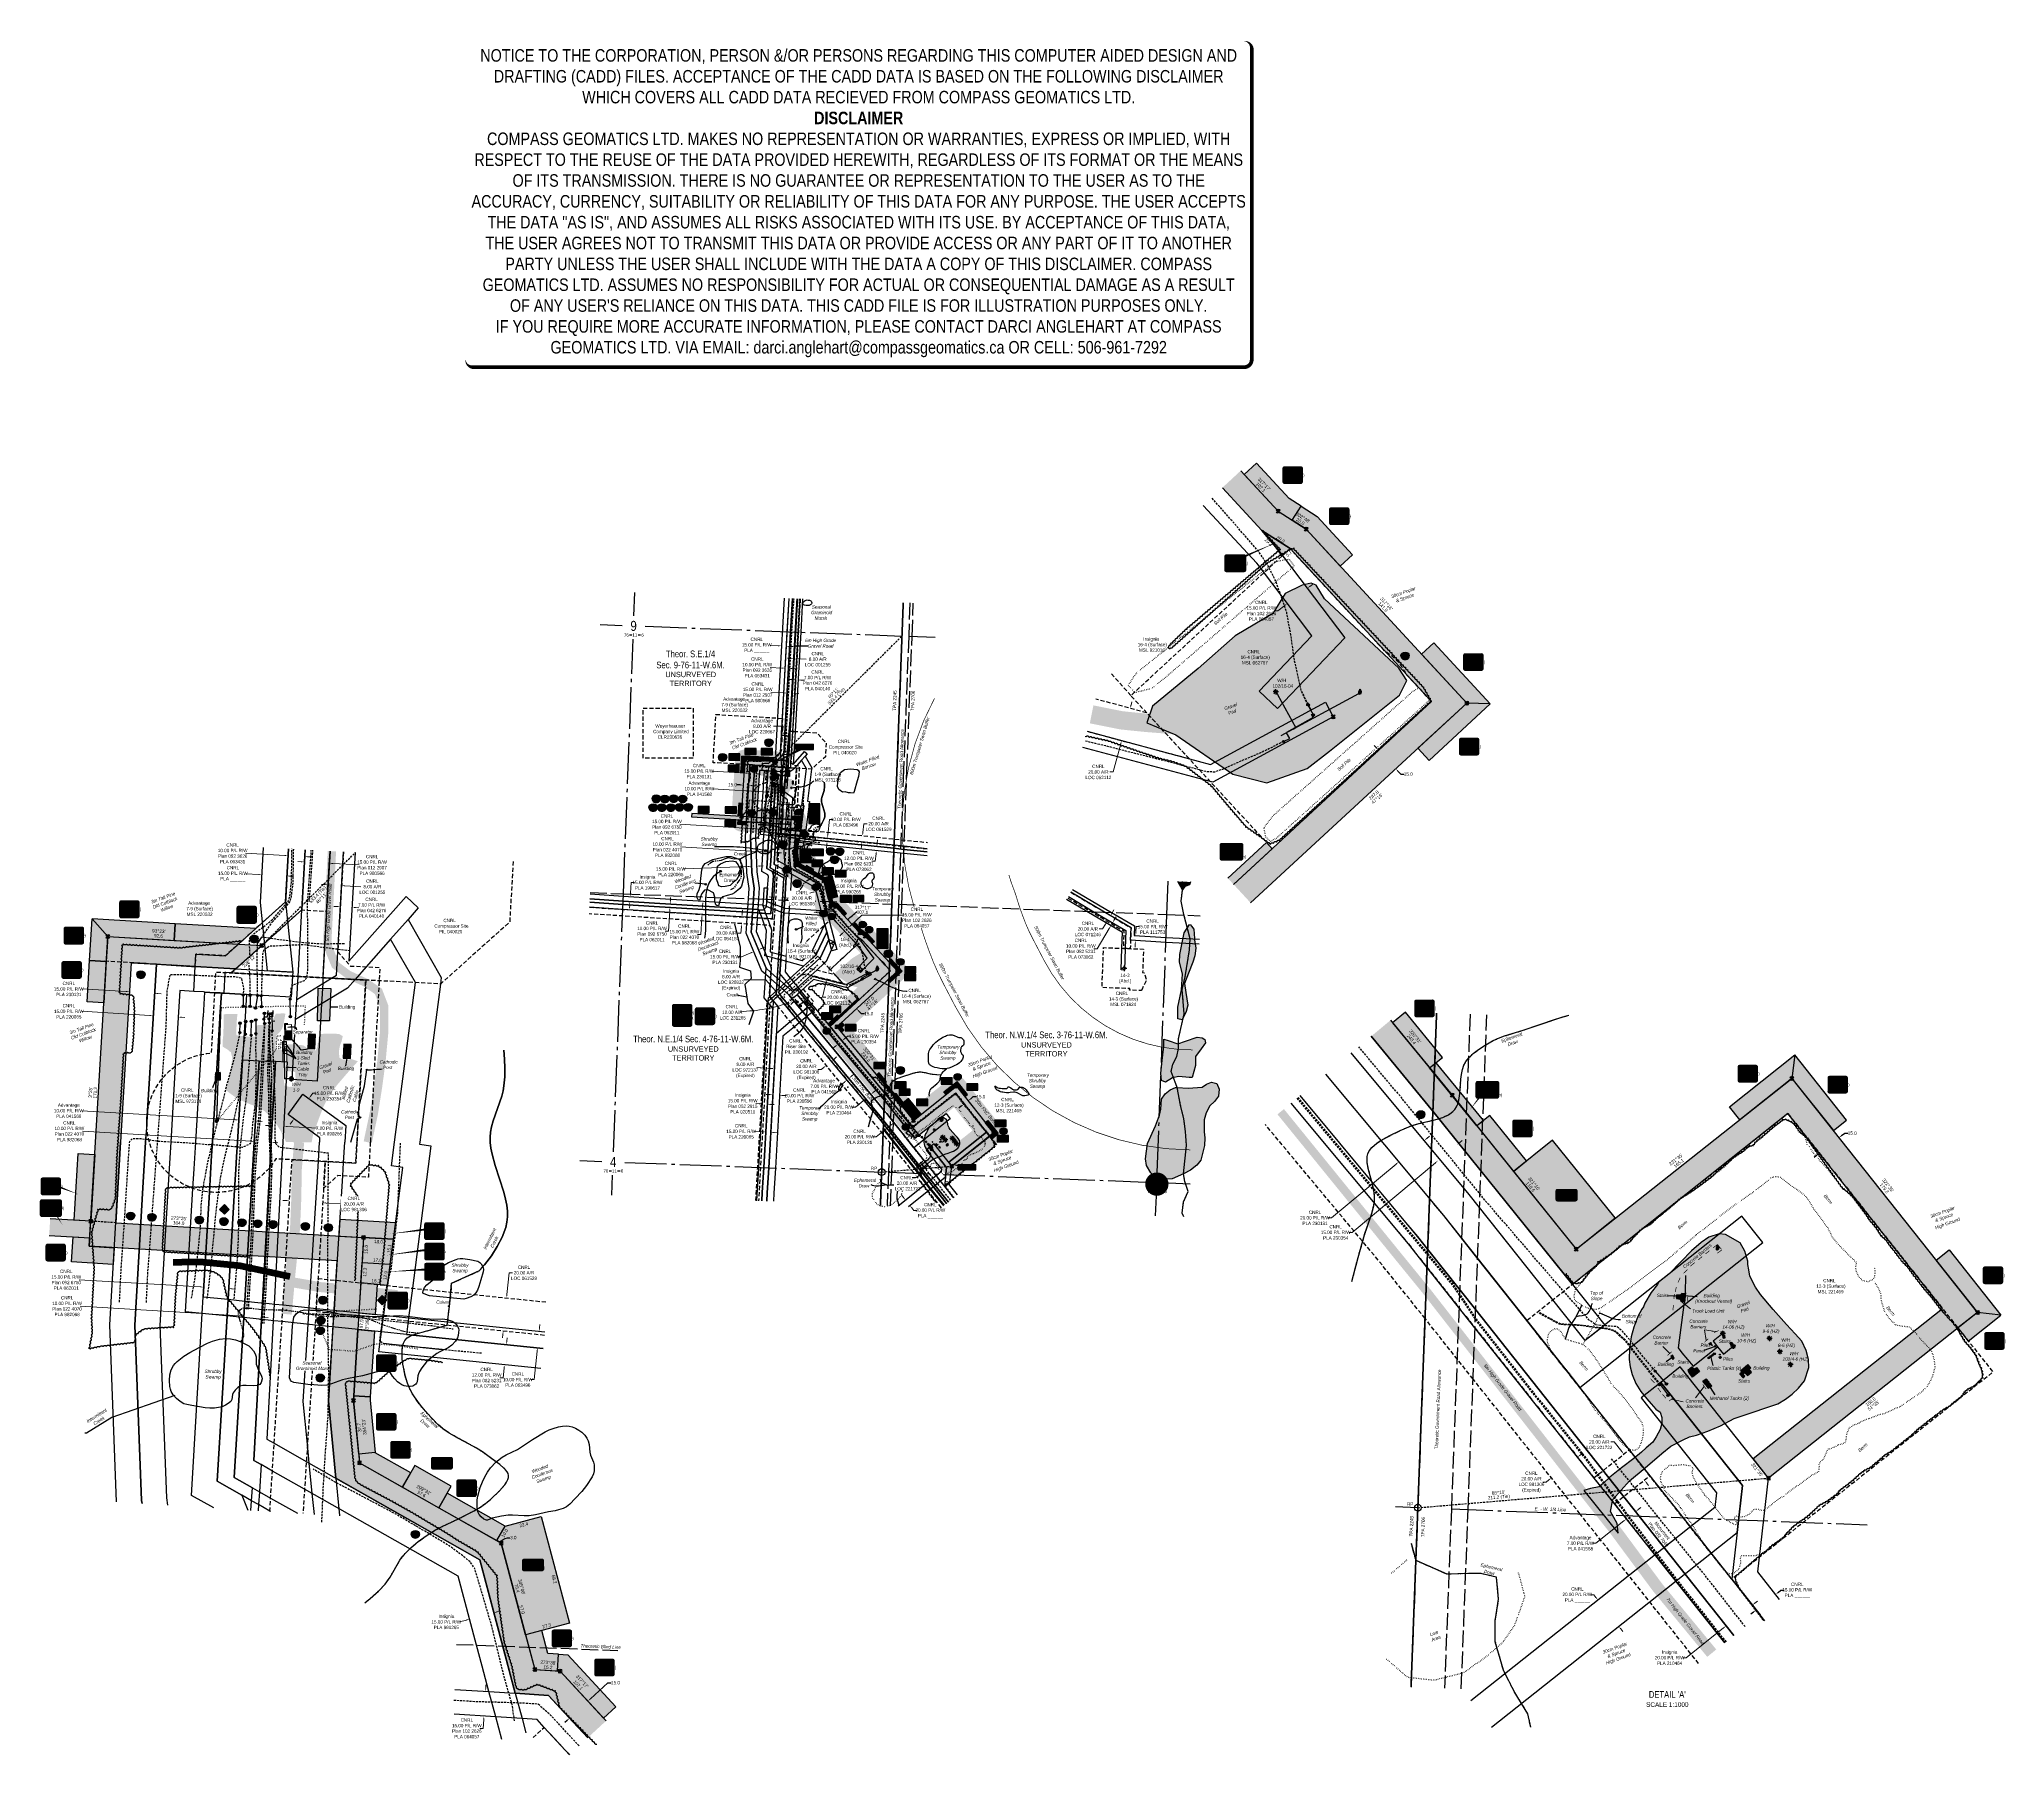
# Model space of a CAD drawing. Extents: x 331629 to 337523, y 6158057 to 6163201.
import ezdxf
from ezdxf.enums import TextEntityAlignment as Align

# ---------------------------------------------------------------- set-up
doc = ezdxf.new("R2010")
doc.units = 0
doc.header["$LTSCALE"] = 5
doc.header["$PDSIZE"] = 5
for name, pattern in [('0', [1, 1, 0]), ('CENTERLINEX3', [5, 2.5, -1, 0.5, -1]), ('DASHDOT2', [12.7, 6.35, -3.175, 0, -3.175]), ('foc-ACCESSROAD', [3.75, 2.5, -1.25]), ('foc-QUARTERLINE', [33, 25, -3, 2, -3]), ('foc-TIELINE', [1.875, 1.25, -0.625]), ('foc-TOPO', [1, 0.2, -0.8]), ('foc-TOPO-ephemeral', [6.25, 3.125, -0.625, 0.625, -0.625, 0.625, -0.625]), ('foc-TRAV', [1.875, 1.25, -0.625]), ('foc-UNSURVEYED', [12.5, 10, -2.5]), ('foc-WHEELTRACKS', [2, 0.4, -1.6]), ('UG_PIPE', [1.875, 1.25, -0.625])]:
    doc.linetypes.add(name, pattern=pattern)
doc.layers.get('Defpoints').update_dxf_attribs({"color": 9})
for name, color, linetype in [('10', 1, 'Continuous'), ('35', 37, 'Continuous'), ('9', 3, 'Continuous'), ('AS-CABLE', 224, 'foc-CABLE'), ('AS-DRILL-T', 8, 'Continuous'), ('AS-PIPE-UG', 44, 'UG_PIPE'), ('AS-POWER', 104, 'foc-POWER'), ('AS-ROADS', 254, 'Continuous'), ('AS-SYMBOL', 7, 'Continuous'), ('AS-UNDERLAY-H', 141, 'Continuous'), ('AS-WILDLIFE', 131, 'DASHDOT2'), ('C-AR', 13, 'foc-ACCESSROAD'), ('C-RW', 13, 'Continuous'), ('C-SYMBOL', 7, 'Continuous'), ('C-WS', 13, 'foc-ACCESSROAD'), ('C-WS-S', 8, 'Continuous'), ('DETAIL-T', 7, 'Continuous'), ('F-AR', 190, 'foc-ACCESSROAD'), ('F-RW', 190, 'Continuous'), ('F-WS', 190, 'foc-ACCESSROAD'), ('F-WS-S', 8, 'Continuous'), ('Field_Culvert', 7, 'Continuous'), ('L-BD', 7, 'Continuous'), ('L-BD1', 253, 'Continuous'), ('L-MON', 1, 'Continuous'), ('L-MON-T', 1, 'Continuous'), ('L-QSEC', 8, 'foc-QUARTERLINE'), ('L-ROAD-T', 7, 'Continuous'), ('L-SECLBL', 7, 'Continuous'), ('L-TIE', 7, 'foc-TIELINE'), ('L-UNS-T', 3, 'Continuous'), ('L-USEC', 7, 'foc-UNSURVEYED'), ('P-BORE', 7, 'Continuous'), ('P-BUFFER-H 30m', 51, 'Continuous'), ('P-BUFFER-T', 40, 'Continuous'), ('P-CROSSINGS', 250, 'Continuous'), ('P-ELEVATION', 7, 'Continuous'), ('P-PROPOSED', 10, 'Continuous'), ('P-PROPOSED-H', 21, 'Continuous'), ('P-TEMP-BLOCKS', 250, 'Continuous'), ('P-TEMP-BLUE', 146, 'Continuous'), ('P-TRAV', 4, 'foc-TRAV'), ('P-TXT', 4, 'Continuous'), ('P-WORKAREA', 113, 'Continuous'), ('P-WORKAREA-H', 111, 'Continuous'), ('T-BUSH', 110, '0'), ('T-BUSH-T', 110, 'Continuous'), ('T-CREEK', 160, 'Continuous'), ('T-DRAW', 143, 'foc-TOPO-ephemeral'), ('T-GENERAL', 48, 'foc-TOPO'), ('T-LOW-AREA', 48, 'foc-TOPO'), ('T-SLOPE', 48, 'Continuous'), ('T-WATER', 160, 'Continuous'), ('T-WATER-H', 133, 'Continuous'), ('T-WATER-P3', 160, 'foc-WHEELTRACKS'), ('T-WATER-T', 170, 'Continuous'), ('WETLAND', 143, 'Continuous'), ('WETLAND-T', 146, 'Continuous')]:
    doc.layers.add(name, color=color, linetype=linetype)
for name, color, linetype, lineweight in [('AS-GENERAL', 48, 'Continuous', 18), ('C-AR-T', 13, 'Continuous', 9), ('C-RW-T', 13, 'Continuous', 9), ('C-WS-T', 13, 'Continuous', 9), ('F-AR-T', 190, 'Continuous', 9), ('F-RW-T', 190, 'Continuous', 9), ('F-WS-T', 190, 'Continuous', 9), ('T-TEXT', 48, 'Continuous', 18)]:
    doc.layers.add(name, color=color, linetype=linetype, lineweight=lineweight)
for name, color, linetype, true_color in [('AS-PIPE-AG', 7, 'Continuous', 0x7d00fa), ('AS-STRUCTURE-H', 7, 'Continuous', 0xa8a8a8), ('AS-STRUCTURE-T', 7, 'Continuous', 0x454545), ('AS-TRAPPER-T', 7, 'Continuous', 0xc26100), ('P-TEMP-BLUE-H', 7, 'Continuous', 0x99e6ff)]:
    doc.layers.add(name, color=color, linetype=linetype, true_color=true_color)
doc.layers.add('AS-STRUCTURE', color=7, linetype='Continuous', lineweight=30, true_color=0x595959)
doc.layers.add('AS-TRAPPER BOUNDARY', color=7, linetype='CENTERLINEX3', true_color=0xb85c00, transparency=0.6)
doc.layers.add('DISCLAIMER', color=7, linetype='Continuous', plot=False)
doc.layers.add('P-EXISTINGDISPO', color=175, linetype='Continuous', plot=False)
doc.styles.add('175L', font='ARIALN.TTF', dxfattribs={"height": 20})
doc.styles.add('80', font='ARIALN.TTF', dxfattribs={"height": 10})
doc.styles.add('80CG', font='ARIALN.TTF', dxfattribs={"height": 10})
doc.styles.add('80L', font='ARIALN.TTF', dxfattribs={"height": 10})
doc.styles.add('80LS', font='ARIALNI.TTF', dxfattribs={"height": 10})
doc.styles.add('BOLD', font='ARIALNB.TTF')
doc.styles.add('Crossing', font='ARIALN.TTF', dxfattribs={"height": 10})
doc.styles.add('foc-LtypeFont', font='ARIALN.TTF', dxfattribs={"height": 7.35})
doc.styles.add('Legend', font='ARIALN.TTF')
doc.styles.add('SIMPLEX', font='ARIALN.TTF')
doc.styles.get("Standard").update_dxf_attribs({"font": 'ARIALN.TTF'})
doc.linetypes.add('foc-CABLE', pattern='A,2,-1,["C",foc-LtypeFont,S=0.2,R=0,X=-0.625,Y=-0.75],-1.24,8', length=12.24)
doc.linetypes.add('foc-POWER', pattern='A,6,-1,["P",foc-LtypeFont,S=0.2,R=0,X=-0.625,Y=-0.75],-1.24,4', length=12.24)
doc.linetypes.add('foc-TOPO-flowdirection-NOLINE', pattern='A,0,[">",foc-LtypeFont,S=0.3,R=0,X=0,Y=-0.945],-20,[">",foc-LtypeFont,S=0.3,R=0,X=0,Y=-0.945],0', length=20)
doc.dimstyles.new('Compass 5 000', dxfattribs={"dimscale": 5, "dimtxt": 9, "dimasz": 2, "dimexe": 0.2, "dimexo": 0.0625, "dimgap": 0.5, "dimtad": 0, "dimtih": 1, "dimtoh": 1, "dimzin": 0, "dimdsep": 46, "dimtxsty": '80CG', "dimcen": 0.1, "dimse1": 1, "dimse2": 1, "dimclrd": 256, "dimclrt": 256, "dimaunit": 1, "dimadec": 4, "dimazin": 0, "dimtfac": 0.06, "dimtofl": 0, "dimtmove": 0, "dimatfit": 1, "dimfxl": 0.2, "dimtolj": 1, "dimtzin": 0, "dimlwd": -1, "dimarcsym": 0})
pattern_1 = [(40, (19431.049, -660.3696), (-1.530337317, 1.8237849955), [])]

# ---------------------------------------------------------------- blocks, each defined once
blk = doc.blocks.new('L-SECLBL')
at = {"layer": '9', "color": 7}
for p, q in [((-5.1, -27.8), (-12.3, -27.8)), ((20.7, -27.8), (13.5, -27.8))]:
    blk.add_line(p, q, dxfattribs=at)
at = {"layer": '10', "color": 2, "style": 'SIMPLEX'}
blk.add_attdef('SEC', text='', height=30, dxfattribs=at).set_placement((0, 0), align=Align.MIDDLE)
at = {"layer": '10', "color": 5, "style": '80L'}
blk.add_attdef('TWP', text='', height=9.5, dxfattribs=at).set_placement((-14.4, -27.4), align=Align.MIDDLE_RIGHT)
blk.add_attdef('RGE', text='', height=9.5, dxfattribs=at).set_placement((3.6, -27.4), align=Align.MIDDLE_CENTER)
blk.add_attdef('MER', text='', height=9.5, dxfattribs=at).set_placement((23.2, -27.4), align=Align.MIDDLE_LEFT)
blk = doc.blocks.new('*D369')
at = {"layer": 'C-AR-T', "transparency": 16777216}
for p, q in [((333882.4, 6161344.8), (333872.5, 6161345.3)), ((333910.5, 6161343.2), (333928.8, 6161342.1))]:
    blk.add_line(p, q, dxfattribs=at)
for points in [[(333882.5, 6161346.4), (333882.3, 6161343.1), (333892.4, 6161344.2)], [(333910.6, 6161344.8), (333910.4, 6161341.5), (333900.5, 6161343.7)]]:
    blk.add_solid(points, dxfattribs=at)
at = {"layer": 'Defpoints', "color": 0, "transparency": 16777216}
for p in [(333900.5, 6161343.7), (333885.1, 6161214.8), (333893.2, 6161214.4)]:
    blk.add_point(p, dxfattribs=at)
at = {"layer": 'C-AR-T', "transparency": 16777216, "insert": (333963.1, 6161342.1), "char_height": 10, "attachment_point": 5, "style": '80CG'}
blk.add_mtext('\\A1;CNRL\\P8.00 A/R\\PLOC 001255', dxfattribs=at)
blk = doc.blocks.new('*D370')
at = {"layer": 'C-AR-T', "transparency": 16777216}
for p, q in [((333736.6, 6160578.9), (333737.2, 6160588.9)), ((333734, 6160539.1), (333732.8, 6160520.8)), ((333732.8, 6160520.8), (333722.8, 6160520.8))]:
    blk.add_line(p, q, dxfattribs=at)
for points in [[(333732.4, 6160539.2), (333735.7, 6160539), (333734.7, 6160549.1)], [(333734.9, 6160579), (333738.2, 6160578.8), (333735.9, 6160569)]]:
    blk.add_solid(points, dxfattribs=at)
at = {"layer": 'Defpoints', "color": 0, "transparency": 16777216}
for p in [(333659.8, 6160553.9), (333661.1, 6160573.8), (333734.7, 6160549.1)]:
    blk.add_point(p, dxfattribs=at)
at = {"layer": 'C-AR-T', "transparency": 16777216, "insert": (333688.5, 6160520.8), "char_height": 10, "attachment_point": 5, "style": '80CG'}
blk.add_mtext('\\A1;CNRL\\P20.00 A/R\\PLOC 054157', dxfattribs=at)
blk = doc.blocks.new('*D371')
at = {"layer": 'C-AR-T', "transparency": 16777216}
for p, q in [((334098.6, 6160822.5), (334101.2, 6160848.4)), ((334101.2, 6160848.4), (334111.2, 6160848.4)), ((334094.4, 6160782.7), (334093.4, 6160772.8))]:
    blk.add_line(p, q, dxfattribs=at)
for points in [[(334096.9, 6160822.7), (334100.2, 6160822.3), (334097.5, 6160812.6)], [(334092.8, 6160782.9), (334096.1, 6160782.5), (334095.5, 6160792.7)]]:
    blk.add_solid(points, dxfattribs=at)
at = {"layer": 'Defpoints', "color": 0, "transparency": 16777216}
for p in [(334029.7, 6160799.5), (334031.7, 6160819.4), (334097.5, 6160812.6)]:
    blk.add_point(p, dxfattribs=at)
at = {"layer": 'C-AR-T', "transparency": 16777216, "insert": (334145.5, 6160848.4), "char_height": 10, "attachment_point": 5, "style": '80CG'}
blk.add_mtext('\\A1;CNRL\\P20.00 A/R\\PLOC 061529', dxfattribs=at)
blk = doc.blocks.new('*D372')
at = {"layer": 'C-AR-T', "transparency": 16777216}
for p, q in [((333997.6, 6160410.9), (334000, 6160420.6)), ((333977.2, 6160328), (333985.7, 6160362.4)), ((333988, 6160372.1), (333985.7, 6160362.4)), ((333987.2, 6160328), (333977.2, 6160328))]:
    blk.add_line(p, q, dxfattribs=at)
for points in [[(333996, 6160411.3), (333999.2, 6160410.5), (333995.2, 6160401.2)], [(333986.4, 6160372.5), (333989.7, 6160371.7), (333990.4, 6160381.8)]]:
    blk.add_solid(points, dxfattribs=at)
at = {"layer": 'Defpoints', "color": 0, "transparency": 16777216}
for p in [(333990.4, 6160381.8), (333996.2, 6160380.4), (334000.9, 6160399.8)]:
    blk.add_point(p, dxfattribs=at)
at = {"layer": 'C-AR-T', "transparency": 16777216, "insert": (334021.4, 6160328), "char_height": 10, "attachment_point": 5, "style": '80CG'}
blk.add_mtext('\\A1;CNRL\\P20.00 A/R\\PLOC 062112', dxfattribs=at)
blk = doc.blocks.new('*D373')
at = {"layer": 'C-AR-T', "transparency": 16777216}
for p, q in [((334846.2, 6160581.4), (334851.3, 6160590)), ((334817.5, 6160533), (334807.5, 6160533)), ((334825.8, 6160547), (334817.5, 6160533))]:
    blk.add_line(p, q, dxfattribs=at)
for points in [[(334824.4, 6160547.8), (334827.2, 6160546.1), (334830.9, 6160555.6)], [(334844.7, 6160582.3), (334847.6, 6160580.6), (334841.1, 6160572.8)]]:
    blk.add_solid(points, dxfattribs=at)
at = {"layer": 'Defpoints', "color": 0, "transparency": 16777216}
for p in [(334829.6, 6160556.3), (334830.9, 6160555.6), (334839.8, 6160573.5)]:
    blk.add_point(p, dxfattribs=at)
at = {"layer": 'C-AR-T', "transparency": 16777216, "insert": (334773.2, 6160533), "char_height": 10, "attachment_point": 5, "style": '80CG'}
blk.add_mtext('\\A1;CNRL\\P20.00 A/R\\PLOC 071246', dxfattribs=at)
blk = doc.blocks.new('*D374')
at = {"layer": 'C-AR-T', "transparency": 16777216}
for p, q in [((333790.3, 6160116.6), (333780.4, 6160117.2)), ((333818.3, 6160115), (333828.3, 6160114.4))]:
    blk.add_line(p, q, dxfattribs=at)
for points in [[(333790.4, 6160118.3), (333790.2, 6160115), (333800.3, 6160116)], [(333818.4, 6160116.7), (333818.2, 6160113.4), (333808.3, 6160115.6)]]:
    blk.add_solid(points, dxfattribs=at)
at = {"layer": 'Defpoints', "color": 0, "transparency": 16777216}
for p in [(333800.2, 6160113.2), (333800.3, 6160116), (333808.2, 6160112.8)]:
    blk.add_point(p, dxfattribs=at)
at = {"layer": 'C-AR-T', "transparency": 16777216, "insert": (333746.1, 6160117.2), "char_height": 10, "attachment_point": 5, "style": '80CG'}
blk.add_mtext('\\A1;CNRL\\P8.00 A/R\\PLOC 972137\\P(Expired)', dxfattribs=at)
blk = doc.blocks.new('*D375')
at = {"layer": 'C-AR-T', "transparency": 16777216}
for p, q in [((333981, 6160117.5), (333973.3, 6160111.1)), ((334011.9, 6160142.9), (334019.6, 6160149.2)), ((333973.3, 6160111.1), (333963.3, 6160111.1))]:
    blk.add_line(p, q, dxfattribs=at)
for points in [[(333979.9, 6160118.8), (333982, 6160116.2), (333988.7, 6160123.8)], [(334010.8, 6160144.2), (334012.9, 6160141.6), (334004.2, 6160136.5)]]:
    blk.add_solid(points, dxfattribs=at)
at = {"layer": 'Defpoints', "color": 0, "transparency": 16777216}
for p in [(333986.6, 6160126.4), (333988.7, 6160123.8), (334002.1, 6160139.1)]:
    blk.add_point(p, dxfattribs=at)
at = {"layer": 'C-AR-T', "transparency": 16777216, "insert": (333929, 6160111.1), "char_height": 10, "attachment_point": 5, "style": '80CG'}
blk.add_mtext('\\A1;CNRL\\P20.00 A/R\\PLOC 981306\\P(Expired)', dxfattribs=at)
blk = doc.blocks.new('*D378')
at = {"layer": 'Defpoints', "color": 0, "transparency": 16777216}
for p in [(333797.2, 6160009), (333797.2, 6160008.4), (333812.1, 6160008.1)]:
    blk.add_point(p, dxfattribs=at)
at = {"layer": 'F-RW-T', "transparency": 16777216}
for p, q in [((333787.2, 6160009), (333777.2, 6160009.6)), ((333822.1, 6160007), (333832.1, 6160006.4))]:
    blk.add_line(p, q, dxfattribs=at)
for points in [[(333787.3, 6160010.7), (333787.1, 6160007.3), (333797.2, 6160008.4)], [(333822.2, 6160008.7), (333822, 6160005.4), (333812.1, 6160007.6)]]:
    blk.add_solid(points, dxfattribs=at)
at = {"layer": 'F-RW-T', "transparency": 16777216, "insert": (333738.1, 6160009.6), "char_height": 10, "attachment_point": 5, "style": '80CG'}
blk.add_mtext('\\A1;Insignia\\P15.00 P/L R/W\\PPlan 052 2915\\PPLA 020510', dxfattribs=at)
blk = doc.blocks.new('*D379')
at = {"layer": 'C-RW-T', "transparency": 16777216}
for p, q in [((333886.9, 6161280.8), (333877, 6161281.3)), ((333913.9, 6161279.3), (333923.9, 6161278.7))]:
    blk.add_line(p, q, dxfattribs=at)
for points in [[(333887, 6161282.4), (333886.9, 6161279.1), (333896.9, 6161280.2)], [(333914, 6161280.9), (333913.8, 6161277.6), (333903.9, 6161279.8)]]:
    blk.add_solid(points, dxfattribs=at)
at = {"layer": 'Defpoints', "color": 0, "transparency": 16777216}
for p in [(333903.9, 6161279.8), (333890.5, 6161166), (333897.5, 6161165.6)]:
    blk.add_point(p, dxfattribs=at)
at = {"layer": 'C-RW-T', "transparency": 16777216, "insert": (333962.6, 6161278.7), "char_height": 10, "attachment_point": 5, "style": '80CG'}
blk.add_mtext('\\A1;CNRL\\P7.00 P/L R/W\\PPlan 042 6276\\PPLA 040140', dxfattribs=at)
blk = doc.blocks.new('*D380')
at = {"layer": 'Defpoints', "color": 0, "transparency": 16777216}
for p in [(334047.4, 6160084.3), (334050.8, 6160080.2), (334052.8, 6160088.8)]:
    blk.add_point(p, dxfattribs=at)
at = {"layer": 'F-RW-T', "transparency": 16777216}
for p, q in [((334028.2, 6160061.3), (334018.2, 6160061.3)), ((334043.2, 6160073.8), (334028.2, 6160061.3)), ((334063.9, 6160091.1), (334071.6, 6160097.5))]:
    blk.add_line(p, q, dxfattribs=at)
for points in [[(334042.1, 6160075.1), (334044.2, 6160072.5), (334050.8, 6160080.2)], [(334062.8, 6160092.3), (334065, 6160089.8), (334056.2, 6160084.7)]]:
    blk.add_solid(points, dxfattribs=at)
at = {"layer": 'F-RW-T', "transparency": 16777216, "insert": (333981.9, 6160061.3), "char_height": 10, "attachment_point": 5, "style": '80CG'}
blk.add_mtext('\\A1;Advantage\\P7.00 P/L R/W\\PPLA 041568', dxfattribs=at)
blk = doc.blocks.new('*D381')
at = {"layer": 'Defpoints', "color": 0, "transparency": 16777216}
for p in [(333824.3, 6160943.1), (333820.1, 6160872.5), (333830.1, 6160871.9)]:
    blk.add_point(p, dxfattribs=at)
at = {"layer": 'F-RW-T', "transparency": 16777216}
for p, q in [((333814.3, 6160943.7), (333647.3, 6160953.6)), ((333844.3, 6160941.9), (333854.3, 6160941.3))]:
    blk.add_line(p, q, dxfattribs=at)
for points in [[(333814.4, 6160945.4), (333814.2, 6160942), (333824.3, 6160943.1)], [(333844.4, 6160943.6), (333844.2, 6160940.3), (333834.3, 6160942.5)]]:
    blk.add_solid(points, dxfattribs=at)
at = {"layer": 'F-RW-T', "transparency": 16777216, "insert": (333608.2, 6160953.6), "char_height": 10, "attachment_point": 5, "style": '80CG'}
blk.add_mtext('\\A1;Advantage\\P10.00 P/L R/W\\PPLA 041568', dxfattribs=at)
blk = doc.blocks.new('*D382')
at = {"layer": 'C-RW-T', "transparency": 16777216}
for p, q in [((333792.7, 6160832.5), (333549.7, 6160846.9)), ((333827.6, 6160830.4), (333837.6, 6160829.8))]:
    blk.add_line(p, q, dxfattribs=at)
for points in [[(333792.8, 6160834.2), (333792.6, 6160830.8), (333802.7, 6160831.9)], [(333827.7, 6160832.1), (333827.5, 6160828.8), (333817.7, 6160831)]]:
    blk.add_solid(points, dxfattribs=at)
at = {"layer": 'Defpoints', "color": 0, "transparency": 16777216}
for p in [(333802.7, 6160831.9), (333799.8, 6160783.5), (333814.8, 6160782.7)]:
    blk.add_point(p, dxfattribs=at)
at = {"layer": 'C-RW-T', "transparency": 16777216, "insert": (333510.7, 6160846.9), "char_height": 10, "attachment_point": 5, "style": '80CG'}
blk.add_mtext('\\A1;CNRL\\P15.00 P/L R/W\\PPlan 092 6750\\PPLA 062011', dxfattribs=at)
blk = doc.blocks.new('*D383')
at = {"layer": 'C-RW-T', "transparency": 16777216}
for p, q in [((333519.2, 6160587.8), (333515.3, 6160526.1)), ((333521.1, 6160617.7), (333521.7, 6160627.7)), ((333515.3, 6160526.1), (333505.3, 6160526.1))]:
    blk.add_line(p, q, dxfattribs=at)
for points in [[(333517.5, 6160587.9), (333520.9, 6160587.7), (333519.8, 6160597.8)], [(333519.4, 6160617.8), (333522.8, 6160617.6), (333520.5, 6160607.7)]]:
    blk.add_solid(points, dxfattribs=at)
at = {"layer": 'Defpoints', "color": 0, "transparency": 16777216}
for p in [(333519.8, 6160597.8), (333526.5, 6160597.3), (333527.1, 6160607.3)]:
    blk.add_point(p, dxfattribs=at)
at = {"layer": 'C-RW-T', "transparency": 16777216, "insert": (333466.2, 6160526.1), "char_height": 10, "attachment_point": 5, "style": '80CG'}
blk.add_mtext('\\A1;CNRL\\P10.00 P/L R/W\\PPlan 092 6750\\PPLA 062011', dxfattribs=at)
blk = doc.blocks.new('*D384')
at = {"layer": 'C-RW-T', "transparency": 16777216}
for p, q in [((333855.6, 6161315.5), (333820.7, 6161317.4)), ((333885.6, 6161313.8), (333895.5, 6161313.3))]:
    blk.add_line(p, q, dxfattribs=at)
for points in [[(333855.7, 6161317.2), (333855.5, 6161313.8), (333865.6, 6161315)], [(333885.7, 6161315.5), (333885.5, 6161312.2), (333875.6, 6161314.4)]]:
    blk.add_solid(points, dxfattribs=at)
at = {"layer": 'Defpoints', "color": 0, "transparency": 16777216}
for p in [(333865.6, 6161315), (333860.9, 6161229.2), (333870.8, 6161228.6)]:
    blk.add_point(p, dxfattribs=at)
at = {"layer": 'C-RW-T', "transparency": 16777216, "insert": (333781.7, 6161317.4), "char_height": 10, "attachment_point": 5, "style": '80CG'}
blk.add_mtext('\\A1;CNRL\\P10.00 P/L R/W\\PPlan 092 3626\\PPLA 063431', dxfattribs=at)
blk = doc.blocks.new('*D385')
at = {"layer": 'C-RW-T', "transparency": 16777216}
for p, q in [((333993.2, 6160815.4), (333998, 6160861.5)), ((333998, 6160861.5), (334008, 6160861.5)), ((333990.1, 6160785.6), (333989.1, 6160775.6))]:
    blk.add_line(p, q, dxfattribs=at)
for points in [[(333988.5, 6160785.7), (333991.8, 6160785.4), (333991.2, 6160795.5)], [(333991.6, 6160815.6), (333994.9, 6160815.3), (333992.2, 6160805.5)]]:
    blk.add_solid(points, dxfattribs=at)
at = {"layer": 'Defpoints', "color": 0, "transparency": 16777216}
for p in [(333991.2, 6160795.5), (334069.4, 6160787.4), (334070.4, 6160797.4)]:
    blk.add_point(p, dxfattribs=at)
at = {"layer": 'C-RW-T', "transparency": 16777216, "insert": (334047.1, 6160861.5), "char_height": 10, "attachment_point": 5, "style": '80CG'}
blk.add_mtext('\\A1;CNRL\\P10.00 P/L R/W\\PPLA 063496', dxfattribs=at)
blk = doc.blocks.new('*D386')
at = {"layer": 'C-RW-T', "transparency": 16777216}
for p, q in [((334141.3, 6160790.1), (334142.3, 6160800)), ((334135.8, 6160736.7), (334125.8, 6160736.7)), ((334138, 6160758.1), (334135.8, 6160736.7))]:
    blk.add_line(p, q, dxfattribs=at)
for points in [[(334136.3, 6160758.3), (334139.6, 6160758), (334139, 6160768.1)], [(334139.6, 6160790.3), (334142.9, 6160789.9), (334140.3, 6160780.1)]]:
    blk.add_solid(points, dxfattribs=at)
at = {"layer": 'Defpoints', "color": 0, "transparency": 16777216}
for p in [(334129.3, 6160769.1), (334130.5, 6160781.2), (334139, 6160768.1)]:
    blk.add_point(p, dxfattribs=at)
at = {"layer": 'C-RW-T', "transparency": 16777216, "insert": (334086.7, 6160736.7), "char_height": 10, "attachment_point": 5, "style": '80CG'}
blk.add_mtext('\\A1;CNRL\\P12.00 P/L R/W\\PPlan 082 5231\\PPLA 073062', dxfattribs=at)
blk = doc.blocks.new('*D387')
at = {"layer": 'C-RW-T', "transparency": 16777216}
for p, q in [((334837.2, 6160534.4), (334801.3, 6160473.9)), ((334852.5, 6160560.3), (334857.6, 6160568.9)), ((334801.3, 6160473.9), (334791.3, 6160473.9))]:
    blk.add_line(p, q, dxfattribs=at)
for points in [[(334835.7, 6160535.3), (334838.6, 6160533.6), (334842.3, 6160543.1)], [(334851, 6160561.1), (334853.9, 6160559.4), (334847.4, 6160551.7)]]:
    blk.add_solid(points, dxfattribs=at)
at = {"layer": 'Defpoints', "color": 0, "transparency": 16777216}
for p in [(334842.3, 6160543.1), (334856.4, 6160534.7), (334861.5, 6160543.3)]:
    blk.add_point(p, dxfattribs=at)
at = {"layer": 'C-RW-T', "transparency": 16777216, "insert": (334752.2, 6160473.9), "char_height": 10, "attachment_point": 5, "style": '80CG'}
blk.add_mtext('\\A1;CNRL\\P10.00 P/L R/W\\PPlan 082 5231\\PPLA 073062', dxfattribs=at)
blk = doc.blocks.new('*D388')
at = {"layer": 'C-RW-T', "transparency": 16777216}
for p, q in [((334917.4, 6160523.1), (334918.3, 6160540)), ((334918.3, 6160540), (334928.3, 6160540)), ((334915.3, 6160488.1), (334914.8, 6160478.1))]:
    blk.add_line(p, q, dxfattribs=at)
for points in [[(334913.7, 6160488.2), (334917, 6160488), (334915.9, 6160498.1)], [(334915.7, 6160523.1), (334919, 6160523), (334916.8, 6160513.1)]]:
    blk.add_solid(points, dxfattribs=at)
at = {"layer": 'Defpoints', "color": 0, "transparency": 16777216}
for p in [(334915.9, 6160498.1), (334981.1, 6160494.3), (334981.9, 6160509.3)]:
    blk.add_point(p, dxfattribs=at)
at = {"layer": 'C-RW-T', "transparency": 16777216, "insert": (334967.4, 6160540), "char_height": 10, "attachment_point": 5, "style": '80CG'}
blk.add_mtext('\\A1;CNRL\\P15.00 P/L R/W\\PPLA 111753', dxfattribs=at)
blk = doc.blocks.new('*D389')
at = {"layer": 'Defpoints', "color": 0, "transparency": 16777216}
for p in [(333400.7, 6160630.4), (333574.2, 6160604.3), (333575.2, 6160619.3)]:
    blk.add_point(p, dxfattribs=at)
at = {"layer": 'F-RW-T', "transparency": 16777216}
for p, q in [((333401.3, 6160640.4), (333403.4, 6160672.5)), ((333403.4, 6160672.5), (333413.4, 6160672.5)), ((333399.1, 6160605.4), (333398.5, 6160595.4))]:
    blk.add_line(p, q, dxfattribs=at)
for points in [[(333397.4, 6160605.5), (333400.8, 6160605.3), (333399.7, 6160615.4)], [(333399.7, 6160640.5), (333403, 6160640.3), (333400.7, 6160630.4)]]:
    blk.add_solid(points, dxfattribs=at)
at = {"layer": 'F-RW-T', "transparency": 16777216, "insert": (333452.4, 6160672.5), "char_height": 10, "attachment_point": 5, "style": '80CG'}
blk.add_mtext('\\A1;Insignia\\P15.00 P/L R/W\\PPLA 190617', dxfattribs=at)
blk = doc.blocks.new('*D390')
at = {"layer": 'Defpoints', "color": 0, "transparency": 16777216}
for p in [(334098, 6160034.5), (334106.8, 6160024), (334113.8, 6160047.6)]:
    blk.add_point(p, dxfattribs=at)
at = {"layer": 'F-RW-T', "transparency": 16777216}
for p, q in [((334076.4, 6159998.6), (334066.4, 6159998.6)), ((334099.1, 6160017.5), (334076.4, 6159998.6)), ((334130.2, 6160043.5), (334137.9, 6160049.9))]:
    blk.add_line(p, q, dxfattribs=at)
for points in [[(334098.1, 6160018.8), (334100.2, 6160016.3), (334106.8, 6160024)], [(334129.2, 6160044.8), (334131.3, 6160042.2), (334122.6, 6160037.1)]]:
    blk.add_solid(points, dxfattribs=at)
at = {"layer": 'F-RW-T', "transparency": 16777216, "insert": (334026.9, 6159998.6), "char_height": 10, "attachment_point": 5, "style": '80CG'}
blk.add_mtext('\\A1;Insignia\\P20.00 P/L R/W\\PPLA 210464', dxfattribs=at)
blk = doc.blocks.new('*D391')
at = {"layer": 'C-RW-T', "transparency": 16777216}
for p, q in [((333754.6, 6160720.4), (333561.8, 6160712.9)), ((333789.6, 6160721.8), (333799.6, 6160722.2))]:
    blk.add_line(p, q, dxfattribs=at)
for points in [[(333754.5, 6160722.1), (333754.7, 6160718.8), (333764.6, 6160720.8)], [(333789.5, 6160723.5), (333789.6, 6160720.1), (333779.6, 6160721.4)]]:
    blk.add_solid(points, dxfattribs=at)
at = {"layer": 'Defpoints', "color": 0, "transparency": 16777216}
for p in [(333764, 6160735.9), (333764.6, 6160720.8), (333779, 6160736.5)]:
    blk.add_point(p, dxfattribs=at)
at = {"layer": 'C-RW-T', "transparency": 16777216, "insert": (333522.7, 6160712.9), "char_height": 10, "attachment_point": 5, "style": '80CG'}
blk.add_mtext('\\A1;CNRL\\P15.00 P/L R/W\\PPLA 220065', dxfattribs=at)
blk = doc.blocks.new('*D392')
at = {"layer": 'C-RW-T', "transparency": 16777216}
for p, q in [((333797.3, 6159924.7), (333772.5, 6159926.1)), ((333832.3, 6159922.7), (333842.2, 6159922.1))]:
    blk.add_line(p, q, dxfattribs=at)
for points in [[(333797.4, 6159926.4), (333797.2, 6159923), (333807.3, 6159924.1)], [(333832.4, 6159924.3), (333832.2, 6159921), (333822.3, 6159923.3)]]:
    blk.add_solid(points, dxfattribs=at)
at = {"layer": 'Defpoints', "color": 0, "transparency": 16777216}
for p in [(333807.1, 6159921), (333807.3, 6159924.1), (333822.1, 6159920.2)]:
    blk.add_point(p, dxfattribs=at)
at = {"layer": 'C-RW-T', "transparency": 16777216, "insert": (333733.5, 6159926.1), "char_height": 10, "attachment_point": 5, "style": '80CG'}
blk.add_mtext('\\A1;CNRL\\P15.00 P/L R/W\\PPLA 220065', dxfattribs=at)
blk = doc.blocks.new('*D393')
at = {"layer": 'C-RW-T', "transparency": 16777216}
for p, q in [((333747.6, 6161000.4), (333646.8, 6161006.4)), ((333782.5, 6160998.3), (333792.5, 6160997.7))]:
    blk.add_line(p, q, dxfattribs=at)
for points in [[(333747.7, 6161002.1), (333747.5, 6160998.7), (333757.6, 6160999.8)], [(333782.6, 6161000), (333782.4, 6160996.7), (333772.6, 6160998.9)]]:
    blk.add_solid(points, dxfattribs=at)
at = {"layer": 'Defpoints', "color": 0, "transparency": 16777216}
for p in [(333757.6, 6160999.8), (333754.9, 6160954.7), (333769.9, 6160953.9)]:
    blk.add_point(p, dxfattribs=at)
at = {"layer": 'C-RW-T', "transparency": 16777216, "insert": (333607.7, 6161006.4), "char_height": 10, "attachment_point": 5, "style": '80CG'}
blk.add_mtext('\\A1;CNRL\\P15.00 P/L R/W\\PPLA 230131', dxfattribs=at)
blk = doc.blocks.new('*D394')
at = {"layer": 'C-RW-T', "transparency": 16777216}
for p, q in [((333794.7, 6160474.7), (333803.9, 6160478.5)), ((333734.1, 6160449.5), (333724.1, 6160449.5)), ((333762.4, 6160461.3), (333734.1, 6160449.5))]:
    blk.add_line(p, q, dxfattribs=at)
for points in [[(333794.1, 6160476.2), (333795.3, 6160473.1), (333785.5, 6160470.8)], [(333761.7, 6160462.8), (333763, 6160459.7), (333771.6, 6160465.1)]]:
    blk.add_solid(points, dxfattribs=at)
at = {"layer": 'Defpoints', "color": 0, "transparency": 16777216}
for p in [(333771.6, 6160465.1), (333774.3, 6160458.5), (333788.2, 6160464.2)]:
    blk.add_point(p, dxfattribs=at)
at = {"layer": 'C-RW-T', "transparency": 16777216, "insert": (333685, 6160449.5), "char_height": 10, "attachment_point": 5, "style": '80CG'}
blk.add_mtext('\\A1;CNRL\\P15.00 P/L R/W\\PPLA 230131', dxfattribs=at)
blk = doc.blocks.new('*D395')
at = {"layer": 'C-RW-T', "transparency": 16777216}
for p, q in [((334016.4, 6160181.6), (334008.7, 6160175.2)), ((334043.4, 6160203.8), (334052.4, 6160211.3)), ((334052.4, 6160211.3), (334062.4, 6160211.3))]:
    blk.add_line(p, q, dxfattribs=at)
for points in [[(334015.3, 6160182.8), (334017.4, 6160180.3), (334024.1, 6160187.9)], [(334042.3, 6160205.1), (334044.4, 6160202.5), (334035.7, 6160197.5)]]:
    blk.add_solid(points, dxfattribs=at)
at = {"layer": 'Defpoints', "color": 0, "transparency": 16777216}
for p in [(334035.7, 6160197.5), (334062.9, 6160140.8), (334074.5, 6160150.3)]:
    blk.add_point(p, dxfattribs=at)
at = {"layer": 'C-RW-T', "transparency": 16777216, "insert": (334101.5, 6160211.3), "char_height": 10, "attachment_point": 5, "style": '80CG'}
blk.add_mtext('\\A1;CNRL\\P15.00 P/L R/W\\PPLA 230354', dxfattribs=at)
blk = doc.blocks.new('*D396')
at = {"layer": 'C-RW-T', "transparency": 16777216}
for p, q in [((333818.7, 6160036.1), (333808.8, 6160036.7)), ((333858.6, 6160033.8), (333868.6, 6160033.2))]:
    blk.add_line(p, q, dxfattribs=at)
for points in [[(333818.8, 6160037.8), (333818.6, 6160034.4), (333828.7, 6160035.5)], [(333858.7, 6160035.5), (333858.5, 6160032.1), (333848.6, 6160034.4)]]:
    blk.add_solid(points, dxfattribs=at)
at = {"layer": 'Defpoints', "color": 0, "transparency": 16777216}
for p in [(333828.7, 6160036), (333848.6, 6160034.4), (333848.7, 6160034.9)]:
    blk.add_point(p, dxfattribs=at)
at = {"layer": 'C-RW-T', "transparency": 16777216, "insert": (333908.2, 6160033.2), "char_height": 10, "attachment_point": 5, "style": '80CG'}
blk.add_mtext('\\A1;CNRL\\P20.00 P/L R/W\\PPLA 230596', dxfattribs=at)
blk = doc.blocks.new('*D397')
at = {"layer": 'C-RW-T', "transparency": 16777216}
for p, q in [((333861.5, 6161240.8), (333822.2, 6161243)), ((333896.5, 6161238.9), (333906.4, 6161238.4))]:
    blk.add_line(p, q, dxfattribs=at)
for points in [[(333861.6, 6161242.5), (333861.4, 6161239.2), (333871.5, 6161240.3)], [(333896.6, 6161240.6), (333896.4, 6161237.2), (333886.5, 6161239.5)]]:
    blk.add_solid(points, dxfattribs=at)
at = {"layer": 'Defpoints', "color": 0, "transparency": 16777216}
for p in [(333874.4, 6161292.8), (333889.4, 6161292), (333886.5, 6161239.5)]:
    blk.add_point(p, dxfattribs=at)
at = {"layer": 'C-RW-T', "transparency": 16777216, "insert": (333783.1, 6161243), "char_height": 10, "attachment_point": 5, "style": '80CG'}
blk.add_mtext('\\A1;CNRL\\P15.00 P/L R/W\\PPlan 012 2907\\PPLA 980566', dxfattribs=at)
blk = doc.blocks.new('*D398')
at = {"layer": 'C-RW-T', "transparency": 16777216}
for p, q in [((333813.6, 6160763.4), (333551.5, 6160779)), ((333844.2, 6160761.6), (333854.2, 6160761))]:
    blk.add_line(p, q, dxfattribs=at)
for points in [[(333813.7, 6160765.1), (333813.5, 6160761.7), (333823.6, 6160762.8)], [(333844.3, 6160763.3), (333844.1, 6160759.9), (333834.2, 6160762.2)]]:
    blk.add_solid(points, dxfattribs=at)
at = {"layer": 'Defpoints', "color": 0, "transparency": 16777216}
for p in [(333827.6, 6160829.9), (333838.2, 6160829.3), (333823.6, 6160762.8)]:
    blk.add_point(p, dxfattribs=at)
at = {"layer": 'C-RW-T', "transparency": 16777216, "insert": (333512.4, 6160779), "char_height": 10, "attachment_point": 5, "style": '80CG'}
blk.add_mtext('\\A1;CNRL\\P10.00 P/L R/W\\PPlan 022 4070\\PPLA 982068', dxfattribs=at)
blk = doc.blocks.new('*D399')
at = {"layer": 'C-RW-T', "transparency": 16777216}
for p, q in [((333617.7, 6160601.6), (333618.3, 6160611.5)), ((333615.5, 6160566.6), (333612.3, 6160516.5)), ((333612.3, 6160516.5), (333602.3, 6160516.5))]:
    blk.add_line(p, q, dxfattribs=at)
for points in [[(333616, 6160601.7), (333619.4, 6160601.4), (333617.1, 6160591.6)], [(333613.8, 6160566.7), (333617.1, 6160566.5), (333616.1, 6160576.6)]]:
    blk.add_solid(points, dxfattribs=at)
at = {"layer": 'Defpoints', "color": 0, "transparency": 16777216}
for p in [(333592.9, 6160593.1), (333591.9, 6160578.2), (333616.1, 6160576.6)]:
    blk.add_point(p, dxfattribs=at)
at = {"layer": 'C-RW-T', "transparency": 16777216, "insert": (333563.2, 6160516.5), "char_height": 10, "attachment_point": 5, "style": '80CG'}
blk.add_mtext('\\A1;CNRL\\P15.00 P/L R/W\\PPlan 022 4070\\PPLA 982068', dxfattribs=at)
blk = doc.blocks.new('*D400')
at = {"layer": 'Defpoints', "color": 0, "transparency": 16777216}
for p in [(333972.9, 6160649.4), (333973.8, 6160646), (333959.3, 6160642.1)]:
    blk.add_point(p, dxfattribs=at)
at = {"layer": 'F-RW-T', "transparency": 16777216}
for p, q in [((333982.5, 6160652), (334016.9, 6160661.2)), ((333948.7, 6160643), (333939.1, 6160640.4))]:
    blk.add_line(p, q, dxfattribs=at)
for points in [[(333948.3, 6160644.6), (333949.1, 6160641.4), (333958.4, 6160645.6)], [(333982.1, 6160653.6), (333983, 6160650.4), (333972.9, 6160649.4)]]:
    blk.add_solid(points, dxfattribs=at)
at = {"layer": 'F-RW-T', "transparency": 16777216, "insert": (334056, 6160661.2), "char_height": 10, "attachment_point": 5, "style": '80CG'}
blk.add_mtext('\\A1;Insignia\\P15.00 P/L R/W\\PPLA 990265', dxfattribs=at)
blk = doc.blocks.new('GAS')
h = blk.add_hatch(color=255)
h.dxf.hatch_style = 1
edge = h.paths.add_edge_path()
edge.add_arc((0, 0), 0.9, 0, 360)
for p, q in [((-0.8, 0), (-1.6, 0)), ((-0.6, 0.6), (-1.1, 1.1)), ((0, 0.8), (0, 1.6)), ((0.6, 0.6), (1.1, 1.1)), ((1.6, 0), (0.8, 0)), ((-0.6, -0.6), (-1.1, -1.1)), ((0, -0.8), (0, -1.6)), ((1.1, -1.1), (0.6, -0.6))]:
    blk.add_line(p, q)
blk.add_circle((0, 0), 0.8)
blk = doc.blocks.new('GABD')
for p, q in [((-0.8, 0), (-1.6, 0)), ((0, 0.8), (0, 1.6)), ((1.6, 0), (0.8, 0)), ((0, -0.8), (0, -1.6))]:
    blk.add_line(p, q)
blk.add_circle((0, 0), 0.8)
blk = doc.blocks.new('*D405')
at = {"layer": 'C-RW-T', "transparency": 16777216}
for p, q in [((333844.6, 6161382.3), (333819.3, 6161383.8)), ((333879.6, 6161380.4), (333889.5, 6161379.8))]:
    blk.add_line(p, q, dxfattribs=at)
for points in [[(333844.7, 6161384), (333844.5, 6161380.7), (333854.6, 6161381.8)], [(333879.6, 6161382), (333879.5, 6161378.7), (333869.6, 6161380.9)]]:
    blk.add_solid(points, dxfattribs=at)
at = {"layer": 'Defpoints', "color": 0, "transparency": 16777216}
for p in [(333854.6, 6161381.8), (333852.8, 6161349.3), (333867.7, 6161348.4)]:
    blk.add_point(p, dxfattribs=at)
at = {"layer": 'C-RW-T', "transparency": 16777216, "insert": (333780.2, 6161383.8), "char_height": 10, "attachment_point": 5, "style": '80CG'}
blk.add_mtext('\\A1;CNRL\\P15.00 P/L R/W\\PPLA ______', dxfattribs=at)
blk = doc.blocks.new('*D408')
at = {"layer": 'C-RW-T', "transparency": 16777216}
for p, q in [((334220.2, 6159727.6), (334214, 6159735.5)), ((334245.1, 6159696.3), (334251.3, 6159688.4)), ((334251.3, 6159688.4), (334261.3, 6159688.4))]:
    blk.add_line(p, q, dxfattribs=at)
for points in [[(334221.5, 6159728.7), (334218.9, 6159726.6), (334226.5, 6159719.8)], [(334246.4, 6159697.3), (334243.8, 6159695.2), (334238.9, 6159704.1)]]:
    blk.add_solid(points, dxfattribs=at)
at = {"layer": 'Defpoints', "color": 0, "transparency": 16777216}
for p in [(334217.3, 6159712.5), (334238.9, 6159704.1), (334229.7, 6159696.9)]:
    blk.add_point(p, dxfattribs=at)
at = {"layer": 'C-RW-T', "transparency": 16777216, "insert": (334300.8, 6159688.4), "char_height": 10, "attachment_point": 5, "style": '80CG'}
blk.add_mtext('\\A1;CNRL\\P20.00 P/L R/W\\PPLA ______', dxfattribs=at)
blk = doc.blocks.new('BH-Existing')
at = {"layer": 'AS-DRILL-T'}
h = blk.add_hatch(color=256, dxfattribs=at)
h.dxf.hatch_style = 1
edge = h.paths.add_edge_path()
edge.add_arc((0, 0), 0.5, 0, 360)
blk.add_circle((0, 0), 0.5, dxfattribs=at)
blk = doc.blocks.new('RISER')
h = blk.add_hatch(color=255)
h.dxf.hatch_style = 1
edge = h.paths.add_edge_path()
edge.add_arc((0, 0), 0.7, 0, 360)
blk.add_hatch(color=13).paths.add_polyline_path([(0.6, -0.2), (-0.6, -0.2, 0.774597)])
at = {"color": 13}
blk.add_line((-0.6, -0.2), (0.6, -0.2), dxfattribs=at)
blk.add_circle((0, 0), 0.6, dxfattribs=at)
blk = doc.blocks.new('PIG')
h = blk.add_hatch(color=255)
h.dxf.hatch_style = 1
edge = h.paths.add_edge_path()
edge.add_arc((0, 0), 0.85, 0, 360)
at = {"layer": 'AS-SYMBOL'}
h = blk.add_hatch(color=13, dxfattribs=at)
h.dxf.hatch_style = 1
h.paths.add_polyline_path([(-0.1, 0, 1), (-0.6, 0, 1)])
h = blk.add_hatch(color=13, dxfattribs=at)
h.dxf.hatch_style = 1
h.paths.add_polyline_path([(0.1, 0, 1), (0.6, 0, 1)])
at = {"layer": 'AS-SYMBOL', "color": 13}
for centre, radius in [((0, 0), 0.75), ((-0.3, 0), 0.225), ((0.3, 0), 0.225)]:
    blk.add_circle(centre, radius, dxfattribs=at)
blk = doc.blocks.new('FLARE')
h = blk.add_hatch(color=255)
h.dxf.hatch_style = 1
h.paths.add_polyline_path([(0.2, 2.4, 0.114147), (0.1, 2.4), (0.1, 2.4, 0.261551), (0, 2.4), (0, 2.4, 0.131268), (0, 2.4), (0, 2.3, 0.041497), (0, 2.3), (-0.1, 2.3, 0.015174), (-0.1, 2.3), (-0.1, 2.2, 0.004376), (-0.1, 2.2), (-0.1, 2.2), (-0.1, 2.1), (-0.1, 2), (-0.1, 2), (-0.1, 1.9), (-0.1, 1.8), (-0.2, 1.8), (-0.2, 1.7), (-0.2, 1.6), (-0.3, 1.5), (-0.3, 1.5), (-0.3, 1.4), (-0.4, 1.3), (-0.4, 1.2, 0.000505), (-0.4, 1.2), (-0.4, 1.2, 0.002398), (-0.4, 1.2), (-0.5, 1.1, 0.004177), (-0.5, 1.1), (-0.5, 1, 0.005735), (-0.5, 1), (-0.5, 1, 0.006994), (-0.5, 0.9), (-0.6, 0.9, 0.00791), (-0.6, 0.9), (-0.6, 0.8, 0.008323), (-0.6, 0.8), (-0.6, 0.7, 0.008095), (-0.6, 0.7), (-0.7, 0.6, 0.008067), (-0.7, 0.6), (-0.7, 0.5, 0.008387), (-0.7, 0.5), (-0.7, 0.4, 0.009056), (-0.7, 0.4), (-0.7, 0.3, 0.010123), (-0.7, 0.3), (-0.7, 0.2, 0.011689), (-0.7, 0.2), (-0.7, 0.1, 0.013925), (-0.7, 0.1), (-0.8, 0, 0.016488), (-0.8, 0), (-0.7, -0.1, 0.017255), (-0.7, -0.1), (-0.7, -0.2, 0.01735), (-0.7, -0.2), (-0.7, -0.3, 0.017311), (-0.7, -0.3), (-0.7, -0.4, 0.01715), (-0.7, -0.4), (-0.7, -0.4, 0.016886), (-0.7, -0.4), (-0.7, -0.5, 0.016546), (-0.7, -0.5), (-0.6, -0.6, 0.016164), (-0.6, -0.6), (-0.6, -0.6, 0.016329), (-0.6, -0.6), (-0.6, -0.7, 0.018828), (-0.6, -0.7), (-0.5, -0.7, 0.022087), (-0.5, -0.7), (-0.5, -0.7, 0.025345), (-0.5, -0.8), (-0.5, -0.8, 0.028234), (-0.5, -0.8), (-0.4, -0.8, 0.030298), (-0.4, -0.8), (-0.4, -0.8, 0.031129), (-0.4, -0.8), (-0.3, -0.9, 0.030544), (-0.3, -0.9), (-0.3, -0.9, 0.028465), (-0.3, -0.9), (-0.2, -0.9, 0.025311), (-0.2, -0.9), (-0.2, -0.9, 0.02283), (-0.2, -0.9), (-0.1, -0.9, 0.021226), (-0.1, -0.9), (-0.1, -0.9, 0.020401), (0, -0.9), (0, -0.9, 0.020299), (0, -0.9), (0.1, -0.9, 0.020911), (0.1, -0.9), (0.1, -0.8, 0.022277), (0.1, -0.8), (0.2, -0.8, 0.023712), (0.2, -0.8), (0.2, -0.8, 0.022408), (0.2, -0.8), (0.2, -0.7, 0.01993), (0.2, -0.7), (0.3, -0.7, 0.017146), (0.3, -0.7), (0.3, -0.7, 0.014211), (0.3, -0.7), (0.3, -0.6, 0.011221), (0.3, -0.6), (0.4, -0.6, 0.008212), (0.4, -0.6), (0.4, -0.6, 0.005172), (0.4, -0.6), (0.4, -0.5, 0.002523), (0.4, -0.5), (0.4, -0.5, 0.001671), (0.4, -0.5), (0.5, -0.5, 0.001229), (0.5, -0.5), (0.5, -0.4, 0.00075), (0.5, -0.4), (0.5, -0.4, 0.00026), (0.5, -0.4), (0.5, -0.4), (0.6, -0.3), (0.6, -0.3), (0.6, -0.3), (0.6, -0.2, 0.001311), (0.6, -0.2), (0.7, -0.2, 0.003726), (0.7, -0.2), (0.7, -0.1, 0.006065), (0.7, -0.1), (0.7, -0.1, 0.008452), (0.7, -0.1), (0.7, -0.1, 0.010991), (0.7, 0), (0.8, 0, 0.013767), (0.8, 0), (0.8, 0, 0.016839), (0.8, 0.1), (0.8, 0.1, 0.019104), (0.8, 0.1), (0.8, 0.2, 0.016987), (0.8, 0.2), (0.8, 0.2, 0.013636), (0.8, 0.2), (0.8, 0.3, 0.010244), (0.8, 0.3), (0.9, 0.3, 0.006846), (0.9, 0.3), (0.9, 0.4, 0.003419), (0.9, 0.4), (0.9, 0.4), (0.9, 0.5), (0.9, 0.5), (0.9, 0.5), (0.9, 0.6), (0.9, 0.6, 0.001278), (0.9, 0.6), (0.9, 0.7, 0.004735), (0.9, 0.7), (0.9, 0.7, 0.008354), (0.9, 0.7), (0.9, 0.8, 0.012059), (0.9, 0.8), (0.9, 0.8, 0.015712), (0.9, 0.8), (0.9, 0.8, 0.018457), (0.9, 0.9), (0.9, 0.9, 0.018102), (0.9, 0.9), (0.9, 0.9, 0.016533), (0.9, 0.9), (0.9, 1, 0.014576), (0.9, 1), (0.9, 1, 0.012435), (0.9, 1), (0.8, 1.1, 0.010283), (0.8, 1.1), (0.8, 1.1, 0.00824), (0.8, 1.1), (0.8, 1.2, 0.00638), (0.8, 1.2), (0.8, 1.2, 0.004735), (0.8, 1.2), (0.8, 1.3, 0.003388), (0.8, 1.3), (0.7, 1.3, 0.002345), (0.7, 1.3), (0.7, 1.4, 0.001492), (0.7, 1.4), (0.7, 1.5, 0.000746), (0.7, 1.5), (0.6, 1.5), (0.6, 1.6), (0.6, 1.6), (0.5, 1.7), (0.5, 1.7), (0.5, 1.8), (0.5, 1.8), (0.4, 1.9), (0.4, 1.9), (0.4, 2), (0.4, 2), (0.4, 2.1, 0.000332), (0.4, 2.1), (0.3, 2.1, 0.001849), (0.3, 2.1), (0.3, 2.2, 0.0038), (0.3, 2.2), (0.3, 2.2, 0.006473), (0.3, 2.2), (0.2, 2.3, 0.010865), (0.2, 2.3), (0.2, 2.3, 0.019524), (0.2, 2.3), (0.2, 2.4, 0.041077), (0.2, 2.4)])
at = {"color": 13, "flags": 128}
for points in [[(0.1, -0.7), (0.1, -0.7), (0, -0.8), (0, -0.8), (-0.1, -0.8), (-0.1, -0.8), (-0.2, -0.8), (-0.2, -0.8), (-0.2, -0.8), (-0.3, -0.8), (-0.3, -0.8), (-0.4, -0.7), (-0.4, -0.7), (-0.4, -0.7), (-0.5, -0.6), (-0.5, -0.6), (-0.5, -0.6), (-0.5, -0.5), (-0.6, -0.5), (-0.6, -0.4), (-0.6, -0.3), (-0.6, -0.3), (-0.6, -0.2), (-0.6, -0.1), (-0.7, 0), (-0.6, 0.1), (-0.6, 0.2), (-0.6, 0.3), (-0.6, 0.4), (-0.6, 0.5), (-0.6, 0.6), (-0.5, 0.7), (-0.5, 0.7), (-0.5, 0.8), (-0.4, 0.9), (-0.4, 1), (-0.4, 1.1), (-0.3, 1.1), (-0.3, 1.2), (-0.3, 1.3), (-0.2, 1.3), (-0.2, 1.4), (-0.2, 1.5), (-0.1, 1.6), (-0.1, 1.6), (-0.1, 1.7), (0, 1.8), (0, 1.9), (0, 2), (0, 2), (0, 2.1), (0, 2.2), (0, 2.2), (0, 2.3), (0.1, 2.3), (0.1, 2.3), (0.1, 2.3), (0.1, 2.3), (0.1, 2.3), (0.1, 2.3), (0.2, 2.2), (0.2, 2.2), (0.2, 2.1), (0.2, 2.1), (0.3, 2), (0.3, 2), (0.3, 1.9), (0.3, 1.9), (0.4, 1.8), (0.4, 1.8), (0.4, 1.7), (0.4, 1.7), (0.5, 1.6), (0.5, 1.6), (0.5, 1.5), (0.5, 1.5), (0.6, 1.4), (0.6, 1.4), (0.6, 1.3), (0.7, 1.2), (0.7, 1.2), (0.7, 1.1), (0.7, 1.1), (0.8, 1), (0.8, 1), (0.8, 1), (0.8, 0.9), (0.8, 0.9), (0.8, 0.8), (0.8, 0.8), (0.8, 0.8), (0.8, 0.7), (0.8, 0.7), (0.8, 0.6), (0.8, 0.6), (0.8, 0.6), (0.8, 0.5), (0.8, 0.5), (0.8, 0.4), (0.8, 0.4), (0.8, 0.3), (0.8, 0.3), (0.7, 0.2), (0.7, 0.2), (0.7, 0.1), (0.7, 0.1), (0.7, 0), (0.7, 0), (0.6, 0), (0.6, -0.1), (0.6, -0.1), (0.6, -0.2), (0.5, -0.2), (0.5, -0.2), (0.5, -0.3), (0.5, -0.3), (0.4, -0.4), (0.4, -0.4), (0.4, -0.4), (0.4, -0.4), (0.3, -0.5), (0.3, -0.5), (0.3, -0.5), (0.3, -0.6), (0.2, -0.6), (0.2, -0.6), (0.2, -0.7), (0.1, -0.7)], [(0, -0.7), (0, -0.8), (0, -0.8), (-0.1, -0.8), (-0.1, -0.8), (-0.1, -0.8), (-0.1, -0.8), (-0.2, -0.8), (-0.2, -0.8), (-0.2, -0.8), (-0.2, -0.8), (-0.2, -0.8), (-0.3, -0.7), (-0.3, -0.7), (-0.3, -0.7), (-0.3, -0.7), (-0.3, -0.7), (-0.3, -0.6), (-0.4, -0.6), (-0.4, -0.6), (-0.4, -0.5), (-0.4, -0.5), (-0.4, -0.5), (-0.4, -0.4), (-0.4, -0.4), (-0.4, -0.3), (-0.4, -0.3), (-0.4, -0.2), (-0.4, -0.1), (-0.4, -0.1), (-0.4, 0), (-0.3, 0), (-0.3, 0.1), (-0.3, 0.1), (-0.3, 0.2), (-0.3, 0.2), (-0.3, 0.2), (-0.2, 0.3), (-0.2, 0.3), (-0.2, 0.4), (-0.2, 0.4), (-0.2, 0.4), (-0.1, 0.5), (-0.1, 0.5), (-0.1, 0.6), (-0.1, 0.6), (-0.1, 0.7), (-0.1, 0.7), (0, 0.7), (0, 0.8), (0, 0.8), (0, 0.9), (0, 0.9), (0, 0.9), (0, 0.9), (0, 1), (0, 1), (0, 1), (0, 1), (0, 0.9), (0, 0.9), (0.1, 0.9), (0.1, 0.9), (0.1, 0.8), (0.1, 0.8), (0.1, 0.8), (0.1, 0.7), (0.1, 0.7), (0.2, 0.7), (0.2, 0.7), (0.2, 0.6), (0.2, 0.6), (0.2, 0.6), (0.2, 0.5), (0.2, 0.5), (0.3, 0.5), (0.3, 0.4), (0.3, 0.4), (0.3, 0.4), (0.3, 0.3), (0.3, 0.3), (0.4, 0.3), (0.4, 0.3), (0.4, 0.2), (0.4, 0.2), (0.4, 0.2), (0.4, 0.2), (0.4, 0.1), (0.4, 0.1), (0.4, 0.1), (0.4, 0.1), (0.4, 0.1), (0.4, 0), (0.4, 0), (0.4, 0), (0.4, 0), (0.4, -0.1), (0.4, -0.1), (0.4, -0.1), (0.4, -0.1), (0.4, -0.2), (0.4, -0.2), (0.4, -0.2), (0.4, -0.2), (0.4, -0.3), (0.3, -0.3), (0.3, -0.3), (0.3, -0.3), (0.3, -0.4), (0.3, -0.4), (0.3, -0.4), (0.3, -0.4), (0.3, -0.5), (0.2, -0.5), (0.2, -0.5), (0.2, -0.5), (0.2, -0.5), (0.2, -0.6), (0.2, -0.6), (0.2, -0.6), (0.1, -0.6), (0.1, -0.6), (0.1, -0.7), (0.1, -0.7), (0.1, -0.7), (0.1, -0.7), (0.1, -0.7), (0, -0.7)]]:
    blk.add_lwpolyline(points, close=True, dxfattribs=at)
blk = doc.blocks.new('*D426')
at = {"layer": 'C-RW-T', "transparency": 16777216}
for p, q in [((334183.8, 6159945.9), (334138.2, 6159909.7)), ((334215.1, 6159970.7), (334223, 6159976.9)), ((334138.2, 6159909.7), (334128.2, 6159909.7))]:
    blk.add_line(p, q, dxfattribs=at)
for points in [[(334182.8, 6159947.2), (334184.9, 6159944.6), (334191.7, 6159952.1)], [(334214.1, 6159972), (334216.2, 6159969.4), (334207.3, 6159964.5)]]:
    blk.add_solid(points, dxfattribs=at)
at = {"layer": 'Defpoints', "color": 0, "transparency": 16777216}
for p in [(334191.7, 6159952.1), (334228.3, 6159938.1), (334212.6, 6159925.7)]:
    blk.add_point(p, dxfattribs=at)
at = {"layer": 'C-RW-T', "transparency": 16777216, "insert": (334088.6, 6159909.7), "char_height": 10, "attachment_point": 5, "style": '80CG'}
blk.add_mtext('\\A1;CNRL\\P20.00 P/L R/W\\PPLA 230131', dxfattribs=at)
blk = doc.blocks.new('*U449')
at = {"true_color": 0x99e6ff}
h = blk.add_hatch(color=141, dxfattribs=at)
edge = h.paths.add_edge_path()
edge.add_line((-24, -33.5), (24, -33.5))
edge.add_arc((24, -27.5), 6, 270, 360)
edge.add_line((30, -27.5), (30, 12.5))
edge.add_arc((24, 12.5), 6, 0, 90)
edge.add_line((24, 18.5), (-24, 18.5))
edge.add_arc((-24, 12.5), 6, 90, 180)
edge.add_line((-30, 12.5), (-30, -27.5))
edge.add_arc((-24, -27.5), 6, 180, 270)
at = {"color": 250, "flags": 128}
blk.add_lwpolyline([(-24, -33.5, 3, 3, 0), (24, -33.5, 3, 3, 0.414214), (30, -27.5, 3, 3, 0), (30, 12.5, 3, 0, 0.414214), (24, 18.5, 0, 0, 0), (-24, 18.5, 0, 0, 0.414214), (-30, 12.5, 0, 0, 0), (-30, -27.5, 0, 3, 0.414214)], format="xyseb", close=True, dxfattribs=at)
at = {"flags": 128}
blk.add_lwpolyline([(84, -32.5, 0, 7.5, 0), (0, 0, 0, 0, 0)], format="xyseb", dxfattribs=at)
at = {"color": 250}
for tag, p, height, style in [('TEMP_AREA_W1_001', (-9.2, 2.2), 12, 'BOLD'), ('ENTER_TEXT_001', (-30.7, -12.5), 9, '80')]:
    blk.add_attdef(tag, p, '', height=height, dxfattribs=dict(at, style=style))
blk = doc.blocks.new('*U431')
at = {"true_color": 0x99e6ff}
h = blk.add_hatch(color=141, dxfattribs=at)
edge = h.paths.add_edge_path()
edge.add_line((-24, -33.5), (24, -33.5))
edge.add_arc((24, -27.5), 6, 270, 360)
edge.add_line((30, -27.5), (30, 12.5))
edge.add_arc((24, 12.5), 6, 0, 90)
edge.add_line((24, 18.5), (-24, 18.5))
edge.add_arc((-24, 12.5), 6, 90, 180)
edge.add_line((-30, 12.5), (-30, -27.5))
edge.add_arc((-24, -27.5), 6, 180, 270)
at = {"color": 250, "flags": 128}
blk.add_lwpolyline([(-24, -33.5, 3, 3, 0), (24, -33.5, 3, 3, 0.414214), (30, -27.5, 3, 3, 0), (30, 12.5, 3, 0, 0.414214), (24, 18.5, 0, 0, 0), (-24, 18.5, 0, 0, 0.414214), (-30, 12.5, 0, 0, 0), (-30, -27.5, 0, 3, 0.414214)], format="xyseb", close=True, dxfattribs=at)
at = {"flags": 128}
blk.add_lwpolyline([(24.2, -8.7, 0, 7.5, 0), (0, 0, 0, 0, 0)], format="xyseb", dxfattribs=at)
at = {"color": 250}
for tag, p, height, style in [('TEMP_AREA_W1_001', (-9.2, 2.2), 12, 'BOLD'), ('ENTER_TEXT_001', (-30.7, -12.5), 9, '80')]:
    blk.add_attdef(tag, p, '', height=height, dxfattribs=dict(at, style=style))
blk = doc.blocks.new('*U432')
at = {"true_color": 0x99e6ff}
h = blk.add_hatch(color=141, dxfattribs=at)
edge = h.paths.add_edge_path()
edge.add_line((-24, -33.5), (24, -33.5))
edge.add_arc((24, -27.5), 6, 270, 360)
edge.add_line((30, -27.5), (30, 12.5))
edge.add_arc((24, 12.5), 6, 0, 90)
edge.add_line((24, 18.5), (-24, 18.5))
edge.add_arc((-24, 12.5), 6, 90, 180)
edge.add_line((-30, 12.5), (-30, -27.5))
edge.add_arc((-24, -27.5), 6, 180, 270)
at = {"flags": 128}
blk.add_lwpolyline([(-134.2, -16.7, 0, 7.5, 0), (0, 0, 0, 0, 0)], format="xyseb", dxfattribs=at)
at = {"color": 250, "flags": 128}
blk.add_lwpolyline([(-24, -33.5, 3, 3, 0), (24, -33.5, 3, 3, 0.414214), (30, -27.5, 3, 3, 0), (30, 12.5, 3, 0, 0.414214), (24, 18.5, 0, 0, 0), (-24, 18.5, 0, 0, 0.414214), (-30, 12.5, 0, 0, 0), (-30, -27.5, 0, 3, 0.414214)], format="xyseb", close=True, dxfattribs=at)
at = {"color": 250}
for tag, p, height, style in [('TEMP_AREA_W1_001', (-9.2, 2.2), 12, 'BOLD'), ('ENTER_TEXT_001', (-30.7, -12.5), 9, '80')]:
    blk.add_attdef(tag, p, '', height=height, dxfattribs=dict(at, style=style))
blk = doc.blocks.new('*U433')
at = {"true_color": 0x99e6ff}
h = blk.add_hatch(color=141, dxfattribs=at)
edge = h.paths.add_edge_path()
edge.add_line((-24, -33.5), (24, -33.5))
edge.add_arc((24, -27.5), 6, 270, 360)
edge.add_line((30, -27.5), (30, 12.5))
edge.add_arc((24, 12.5), 6, 0, 90)
edge.add_line((24, 18.5), (-24, 18.5))
edge.add_arc((-24, 12.5), 6, 90, 180)
edge.add_line((-30, 12.5), (-30, -27.5))
edge.add_arc((-24, -27.5), 6, 180, 270)
at = {"flags": 128}
blk.add_lwpolyline([(-148, -19.9, 0, 7.5, 0), (0, 0, 0, 0, 0)], format="xyseb", dxfattribs=at)
at = {"color": 250, "flags": 128}
blk.add_lwpolyline([(-24, -33.5, 3, 3, 0), (24, -33.5, 3, 3, 0.414214), (30, -27.5, 3, 3, 0), (30, 12.5, 3, 0, 0.414214), (24, 18.5, 0, 0, 0), (-24, 18.5, 0, 0, 0.414214), (-30, 12.5, 0, 0, 0), (-30, -27.5, 0, 3, 0.414214)], format="xyseb", close=True, dxfattribs=at)
at = {"color": 250}
for tag, p, height, style in [('TEMP_AREA_W1_001', (-9.2, 2.2), 12, 'BOLD'), ('ENTER_TEXT_001', (-30.7, -12.5), 9, '80')]:
    blk.add_attdef(tag, p, '', height=height, dxfattribs=dict(at, style=style))
blk = doc.blocks.new('*U434')
at = {"true_color": 0x99e6ff}
h = blk.add_hatch(color=141, dxfattribs=at)
edge = h.paths.add_edge_path()
edge.add_line((-24, -33.5), (24, -33.5))
edge.add_arc((24, -27.5), 6, 270, 360)
edge.add_line((30, -27.5), (30, 12.5))
edge.add_arc((24, 12.5), 6, 0, 90)
edge.add_line((24, 18.5), (-24, 18.5))
edge.add_arc((-24, 12.5), 6, 90, 180)
edge.add_line((-30, 12.5), (-30, -27.5))
edge.add_arc((-24, -27.5), 6, 180, 270)
at = {"flags": 128}
blk.add_lwpolyline([(-140, -8.5, 0, 7.5, 0), (0, 0, 0, 0, 0)], format="xyseb", dxfattribs=at)
at = {"color": 250, "flags": 128}
blk.add_lwpolyline([(-24, -33.5, 3, 3, 0), (24, -33.5, 3, 3, 0.414214), (30, -27.5, 3, 3, 0), (30, 12.5, 3, 0, 0.414214), (24, 18.5, 0, 0, 0), (-24, 18.5, 0, 0, 0.414214), (-30, 12.5, 0, 0, 0), (-30, -27.5, 0, 3, 0.414214)], format="xyseb", close=True, dxfattribs=at)
at = {"color": 250}
for tag, p, height, style in [('TEMP_AREA_W1_001', (-9.2, 2.2), 12, 'BOLD'), ('ENTER_TEXT_001', (-30.7, -12.5), 9, '80')]:
    blk.add_attdef(tag, p, '', height=height, dxfattribs=dict(at, style=style))
blk = doc.blocks.new('*U435')
at = {"true_color": 0x99e6ff}
h = blk.add_hatch(color=141, dxfattribs=at)
edge = h.paths.add_edge_path()
edge.add_line((-24, -33.5), (24, -33.5))
edge.add_arc((24, -27.5), 6, 270, 360)
edge.add_line((30, -27.5), (30, 12.5))
edge.add_arc((24, 12.5), 6, 0, 90)
edge.add_line((24, 18.5), (-24, 18.5))
edge.add_arc((-24, 12.5), 6, 90, 180)
edge.add_line((-30, 12.5), (-30, -27.5))
edge.add_arc((-24, -27.5), 6, 180, 270)
at = {"color": 250, "flags": 128}
blk.add_lwpolyline([(-24, -33.5, 3, 3, 0), (24, -33.5, 3, 3, 0.414214), (30, -27.5, 3, 3, 0), (30, 12.5, 3, 0, 0.414214), (24, 18.5, 0, 0, 0), (-24, 18.5, 0, 0, 0.414214), (-30, 12.5, 0, 0, 0), (-30, -27.5, 0, 3, 0.414214)], format="xyseb", close=True, dxfattribs=at)
at = {"flags": 128}
blk.add_lwpolyline([(-19.6, -5, 0, 7.5, 0), (0, 0, 0, 0, 0)], format="xyseb", dxfattribs=at)
at = {"color": 250}
for tag, p, height, style in [('TEMP_AREA_W1_001', (-9.2, 2.2), 12, 'BOLD'), ('ENTER_TEXT_001', (-30.7, -12.5), 9, '80')]:
    blk.add_attdef(tag, p, '', height=height, dxfattribs=dict(at, style=style))
blk = doc.blocks.new('*U436')
at = {"true_color": 0x99e6ff}
h = blk.add_hatch(color=141, dxfattribs=at)
edge = h.paths.add_edge_path()
edge.add_line((-26.5, -18.1), (26.5, -18.1))
edge.add_arc((26.5, -12.1), 6, 270, 360)
edge.add_line((32.5, -12.1), (32.5, 12.5))
edge.add_arc((26.5, 12.5), 6, 0, 90)
edge.add_line((26.5, 18.5), (-26.5, 18.5))
edge.add_arc((-26.5, 12.5), 6, 90, 180)
edge.add_line((-32.5, 12.5), (-32.5, -12.1))
edge.add_arc((-26.5, -12.1), 6, 180, 270)
at = {"color": 250, "flags": 128}
blk.add_lwpolyline([(-26.5, -18.1, 3, 3, 0), (26.5, -18.1, 3, 3, 0.414214), (32.5, -12.1, 3, 3, 0), (32.5, 12.5, 3, 0, 0.414214), (26.5, 18.5, 0, 0, 0), (-26.5, 18.5, 0, 0, 0.414214), (-32.5, 12.5, 0, 0, 0), (-32.5, -12.1, 0, 3, 0.414214)], format="xyseb", close=True, dxfattribs=at)
at = {"flags": 128}
blk.add_lwpolyline([(7.5, -12, 0, 7.5, 0), (0, 0, 0, 0, 0)], format="xyseb", dxfattribs=at)
at = {"color": 250}
for tag, p, height, style in [('TEMP_AREA_W1_001', (-9.2, 2.2), 12, 'BOLD'), ('ENTER_TEXT_001', (-30.7, -12.5), 9, '80')]:
    blk.add_attdef(tag, p, '', height=height, dxfattribs=dict(at, style=style))
blk = doc.blocks.new('*U438')
at = {"true_color": 0x99e6ff}
h = blk.add_hatch(color=141, dxfattribs=at)
edge = h.paths.add_edge_path()
edge.add_line((-24, -33.5), (24, -33.5))
edge.add_arc((24, -27.5), 6, 270, 360)
edge.add_line((30, -27.5), (30, 12.5))
edge.add_arc((24, 12.5), 6, 0, 90)
edge.add_line((24, 18.5), (-24, 18.5))
edge.add_arc((-24, 12.5), 6, 90, 180)
edge.add_line((-30, 12.5), (-30, -27.5))
edge.add_arc((-24, -27.5), 6, 180, 270)
at = {"color": 250, "flags": 128}
blk.add_lwpolyline([(-24, -33.5, 3, 3, 0), (24, -33.5, 3, 3, 0.414214), (30, -27.5, 3, 3, 0), (30, 12.5, 3, 0, 0.414214), (24, 18.5, 0, 0, 0), (-24, 18.5, 0, 0, 0.414214), (-30, 12.5, 0, 0, 0), (-30, -27.5, 0, 3, 0.414214)], format="xyseb", close=True, dxfattribs=at)
at = {"flags": 128}
blk.add_lwpolyline([(-4.8, -11.3, 0, 7.5, 0), (0, 0, 0, 0, 0)], format="xyseb", dxfattribs=at)
at = {"color": 250}
for tag, p, height, style in [('TEMP_AREA_W1_001', (-9.2, 2.2), 12, 'BOLD'), ('ENTER_TEXT_001', (-30.7, -12.5), 9, '80')]:
    blk.add_attdef(tag, p, '', height=height, dxfattribs=dict(at, style=style))
blk = doc.blocks.new('*U439')
at = {"true_color": 0x99e6ff}
h = blk.add_hatch(color=141, dxfattribs=at)
edge = h.paths.add_edge_path()
edge.add_line((-29, -33.5), (29, -33.5))
edge.add_arc((29, -27.5), 6, 270, 360)
edge.add_line((35, -27.5), (35, 12.5))
edge.add_arc((29, 12.5), 6, 0, 90)
edge.add_line((29, 18.5), (-29, 18.5))
edge.add_arc((-29, 12.5), 6, 90, 180)
edge.add_line((-35, 12.5), (-35, -27.5))
edge.add_arc((-29, -27.5), 6, 180, 270)
at = {"color": 250, "flags": 128}
blk.add_lwpolyline([(-29, -33.5, 3, 3, 0), (29, -33.5, 3, 3, 0.414214), (35, -27.5, 3, 3, 0), (35, 12.5, 3, 0, 0.414214), (29, 18.5, 0, 0, 0), (-29, 18.5, 0, 0, 0.414214), (-35, 12.5, 0, 0, 0), (-35, -27.5, 0, 3, 0.414214)], format="xyseb", close=True, dxfattribs=at)
at = {"flags": 128}
blk.add_lwpolyline([(-9, -0.9, 0, 7.5, 0), (0, 0, 0, 0, 0)], format="xyseb", dxfattribs=at)
at = {"color": 250}
for tag, p, height, style in [('TEMP_AREA_W1_001', (-9.2, 2.2), 12, 'BOLD'), ('ENTER_TEXT_001', (-30.7, -12.5), 9, '80')]:
    blk.add_attdef(tag, p, '', height=height, dxfattribs=dict(at, style=style))
blk = doc.blocks.new('*U510')
at = {"true_color": 0x99e6ff}
h = blk.add_hatch(color=141, dxfattribs=at)
edge = h.paths.add_edge_path()
edge.add_line((-24, -33.5), (24, -33.5))
edge.add_arc((24, -27.5), 6, 270, 360)
edge.add_line((30, -27.5), (30, 12.5))
edge.add_arc((24, 12.5), 6, 0, 90)
edge.add_line((24, 18.5), (-24, 18.5))
edge.add_arc((-24, 12.5), 6, 90, 180)
edge.add_line((-30, 12.5), (-30, -27.5))
edge.add_arc((-24, -27.5), 6, 180, 270)
at = {"color": 250, "flags": 128}
blk.add_lwpolyline([(-24, -33.5, 3, 3, 0), (24, -33.5, 3, 3, 0.414214), (30, -27.5, 3, 3, 0), (30, 12.5, 3, 0, 0.414214), (24, 18.5, 0, 0, 0), (-24, 18.5, 0, 0, 0.414214), (-30, 12.5, 0, 0, 0), (-30, -27.5, 0, 3, 0.414214)], format="xyseb", close=True, dxfattribs=at)
at = {"flags": 128}
blk.add_lwpolyline([(19.3, -14.2, 0, 7.5, 0), (0, 0, 0, 0, 0)], format="xyseb", dxfattribs=at)
at = {"color": 250}
for tag, p, height, style in [('TEMP_AREA_W1_001', (-9.2, 2.2), 12, 'BOLD'), ('ENTER_TEXT_001', (-30.7, -12.5), 9, '80')]:
    blk.add_attdef(tag, p, '', height=height, dxfattribs=dict(at, style=style))
blk = doc.blocks.new('*U440')
at = {"true_color": 0x99e6ff}
h = blk.add_hatch(color=141, dxfattribs=at)
edge = h.paths.add_edge_path()
edge.add_line((-24, -49), (24, -49))
edge.add_arc((24, -43), 6, 270, 360)
edge.add_line((30, -43), (30, 12.5))
edge.add_arc((24, 12.5), 6, 0, 90)
edge.add_line((24, 18.5), (-24, 18.5))
edge.add_arc((-24, 12.5), 6, 90, 180)
edge.add_line((-30, 12.5), (-30, -43))
edge.add_arc((-24, -43), 6, 180, 270)
at = {"color": 250, "flags": 128}
blk.add_lwpolyline([(-24, -49, 3, 3, 0), (24, -49, 3, 3, 0.414214), (30, -43, 3, 3, 0), (30, 12.5, 3, 0, 0.414214), (24, 18.5, 0, 0, 0), (-24, 18.5, 0, 0, 0.414214), (-30, 12.5, 0, 0, 0), (-30, -43, 0, 3, 0.414214)], format="xyseb", close=True, dxfattribs=at)
at = {"flags": 128}
blk.add_lwpolyline([(18.7, -4.4, 0, 7.5, 0), (0, 0, 0, 0, 0)], format="xyseb", dxfattribs=at)
at = {"color": 250}
for tag, p, height, style in [('TEMP_AREA_W1_001', (-9.2, 2.2), 12, 'BOLD'), ('ENTER_TEXT_001', (-30.7, -12.5), 9, '80')]:
    blk.add_attdef(tag, p, '', height=height, dxfattribs=dict(at, style=style))
blk = doc.blocks.new('*U441')
at = {"true_color": 0x99e6ff}
h = blk.add_hatch(color=141, dxfattribs=at)
edge = h.paths.add_edge_path()
edge.add_line((-24, -33.5), (24, -33.5))
edge.add_arc((24, -27.5), 6, 270, 360)
edge.add_line((30, -27.5), (30, 12.5))
edge.add_arc((24, 12.5), 6, 0, 90)
edge.add_line((24, 18.5), (-24, 18.5))
edge.add_arc((-24, 12.5), 6, 90, 180)
edge.add_line((-30, 12.5), (-30, -27.5))
edge.add_arc((-24, -27.5), 6, 180, 270)
at = {"color": 250, "flags": 128}
blk.add_lwpolyline([(-24, -33.5, 3, 3, 0), (24, -33.5, 3, 3, 0.414214), (30, -27.5, 3, 3, 0), (30, 12.5, 3, 0, 0.414214), (24, 18.5, 0, 0, 0), (-24, 18.5, 0, 0, 0.414214), (-30, 12.5, 0, 0, 0), (-30, -27.5, 0, 3, 0.414214)], format="xyseb", close=True, dxfattribs=at)
at = {"flags": 128}
blk.add_lwpolyline([(-15, -29.4, 0, 7.5, 0), (0, 0, 0, 0, 0)], format="xyseb", dxfattribs=at)
at = {"color": 250}
for tag, p, height, style in [('TEMP_AREA_W1_001', (-9.2, 2.2), 12, 'BOLD'), ('ENTER_TEXT_001', (-30.7, -12.5), 9, '80')]:
    blk.add_attdef(tag, p, '', height=height, dxfattribs=dict(at, style=style))
blk = doc.blocks.new('*U442')
at = {"true_color": 0x99e6ff}
h = blk.add_hatch(color=141, dxfattribs=at)
edge = h.paths.add_edge_path()
edge.add_line((-29, -33.5), (29, -33.5))
edge.add_arc((29, -27.5), 6, 270, 360)
edge.add_line((35, -27.5), (35, 12.5))
edge.add_arc((29, 12.5), 6, 0, 90)
edge.add_line((29, 18.5), (-29, 18.5))
edge.add_arc((-29, 12.5), 6, 90, 180)
edge.add_line((-35, 12.5), (-35, -27.5))
edge.add_arc((-29, -27.5), 6, 180, 270)
at = {"flags": 128}
blk.add_lwpolyline([(-52.5, -69.5, 0, 7.5, 0), (0, 0, 0, 0, 0)], format="xyseb", dxfattribs=at)
at = {"color": 250, "flags": 128}
blk.add_lwpolyline([(-29, -33.5, 3, 3, 0), (29, -33.5, 3, 3, 0.414214), (35, -27.5, 3, 3, 0), (35, 12.5, 3, 0, 0.414214), (29, 18.5, 0, 0, 0), (-29, 18.5, 0, 0, 0.414214), (-35, 12.5, 0, 0, 0), (-35, -27.5, 0, 3, 0.414214)], format="xyseb", close=True, dxfattribs=at)
at = {"color": 250}
for tag, p, height, style in [('TEMP_AREA_W1_001', (-9.2, 2.2), 12, 'BOLD'), ('ENTER_TEXT_001', (-30.7, -12.5), 9, '80')]:
    blk.add_attdef(tag, p, '', height=height, dxfattribs=dict(at, style=style))
blk = doc.blocks.new('*U485')
at = {"true_color": 0x99e6ff}
h = blk.add_hatch(color=141, dxfattribs=at)
edge = h.paths.add_edge_path()
edge.add_line((-24, -33.5), (24, -33.5))
edge.add_arc((24, -27.5), 6, 270, 360)
edge.add_line((30, -27.5), (30, 12.5))
edge.add_arc((24, 12.5), 6, 0, 90)
edge.add_line((24, 18.5), (-24, 18.5))
edge.add_arc((-24, 12.5), 6, 90, 180)
edge.add_line((-30, 12.5), (-30, -27.5))
edge.add_arc((-24, -27.5), 6, 180, 270)
at = {"color": 250, "flags": 128}
blk.add_lwpolyline([(-24, -33.5, 3, 3, 0), (24, -33.5, 3, 3, 0.414214), (30, -27.5, 3, 3, 0), (30, 12.5, 3, 0, 0.414214), (24, 18.5, 0, 0, 0), (-24, 18.5, 0, 0, 0.414214), (-30, 12.5, 0, 0, 0), (-30, -27.5, 0, 3, 0.414214)], format="xyseb", close=True, dxfattribs=at)
at = {"flags": 128}
blk.add_lwpolyline([(3, -18.7, 0, 7.5, 0), (0, 0, 0, 0, 0)], format="xyseb", dxfattribs=at)
at = {"color": 250}
for tag, p, height, style in [('TEMP_AREA_W1_001', (-9.2, 2.2), 12, 'BOLD'), ('ENTER_TEXT_001', (-30.7, -12.5), 9, '80')]:
    blk.add_attdef(tag, p, '', height=height, dxfattribs=dict(at, style=style))
blk = doc.blocks.new('*U443')
at = {"true_color": 0x99e6ff}
h = blk.add_hatch(color=141, dxfattribs=at)
edge = h.paths.add_edge_path()
edge.add_line((-24, -33.5), (24, -33.5))
edge.add_arc((24, -27.5), 6, 270, 360)
edge.add_line((30, -27.5), (30, 12.5))
edge.add_arc((24, 12.5), 6, 0, 90)
edge.add_line((24, 18.5), (-24, 18.5))
edge.add_arc((-24, 12.5), 6, 90, 180)
edge.add_line((-30, 12.5), (-30, -27.5))
edge.add_arc((-24, -27.5), 6, 180, 270)
at = {"color": 250, "flags": 128}
blk.add_lwpolyline([(-24, -33.5, 3, 3, 0), (24, -33.5, 3, 3, 0.414214), (30, -27.5, 3, 3, 0), (30, 12.5, 3, 0, 0.414214), (24, 18.5, 0, 0, 0), (-24, 18.5, 0, 0, 0.414214), (-30, 12.5, 0, 0, 0), (-30, -27.5, 0, 3, 0.414214)], format="xyseb", close=True, dxfattribs=at)
at = {"flags": 128}
blk.add_lwpolyline([(-13.6, -6.4, 0, 7.5, 0), (0, 0, 0, 0, 0)], format="xyseb", dxfattribs=at)
at = {"color": 250}
for tag, p, height, style in [('TEMP_AREA_W1_001', (-9.2, 2.2), 12, 'BOLD'), ('ENTER_TEXT_001', (-30.7, -12.5), 9, '80')]:
    blk.add_attdef(tag, p, '', height=height, dxfattribs=dict(at, style=style))
blk = doc.blocks.new('*D445')
at = {"layer": 'Defpoints', "color": 0, "transparency": 16777216}
for p in [(333740.4, 6160964.3), (333740.4, 6160964.1), (333755.4, 6160963.2)]:
    blk.add_point(p, dxfattribs=at)
at = {"layer": 'P-TXT', "transparency": 16777216}
for p, q in [((333730.5, 6160964.9), (333720.5, 6160965.5)), ((333765.4, 6160962.8), (333775.4, 6160962.2))]:
    blk.add_line(p, q, dxfattribs=at)
for points in [[(333730.5, 6160966.6), (333730.4, 6160963.2), (333740.4, 6160964.3)], [(333765.5, 6160964.5), (333765.3, 6160961.2), (333755.4, 6160963.4)]]:
    blk.add_solid(points, dxfattribs=at)
at = {"layer": 'P-TXT', "transparency": 16777216, "insert": (333707.7, 6160965.5), "char_height": 10, "attachment_point": 5, "style": '80CG'}
blk.add_mtext('\\A1;15.0', dxfattribs=at)
blk = doc.blocks.new('*D446')
at = {"layer": 'Defpoints', "color": 0, "transparency": 16777216}
for p in [(334401, 6160010), (334412.7, 6160019.3), (334414, 6160017.6)]:
    blk.add_point(p, dxfattribs=at)
at = {"layer": 'P-TXT', "transparency": 16777216}
for p, q in [((334394.4, 6160002.1), (334386.6, 6159995.9)), ((334421.8, 6160023.9), (334429.7, 6160030.1)), ((334429.7, 6160030.1), (334439.7, 6160030.1))]:
    blk.add_line(p, q, dxfattribs=at)
for points in [[(334393.4, 6160003.4), (334395.5, 6160000.8), (334402.3, 6160008.3)], [(334420.8, 6160025.2), (334422.9, 6160022.5), (334414, 6160017.6)]]:
    blk.add_solid(points, dxfattribs=at)
at = {"layer": 'P-TXT', "transparency": 16777216, "insert": (334452.4, 6160030.1), "char_height": 10, "attachment_point": 5, "style": '80CG'}
blk.add_mtext('\\A1;15.0', dxfattribs=at)
blk = doc.blocks.new('*U450')
at = {"true_color": 0x99e6ff}
h = blk.add_hatch(color=141, dxfattribs=at)
edge = h.paths.add_edge_path()
edge.add_line((-24, -33.5), (24, -33.5))
edge.add_arc((24, -27.5), 6, 270, 360)
edge.add_line((30, -27.5), (30, 12.5))
edge.add_arc((24, 12.5), 6, 0, 90)
edge.add_line((24, 18.5), (-24, 18.5))
edge.add_arc((-24, 12.5), 6, 90, 180)
edge.add_line((-30, 12.5), (-30, -27.5))
edge.add_arc((-24, -27.5), 6, 180, 270)
at = {"color": 250, "flags": 128}
blk.add_lwpolyline([(-24, -33.5, 3, 3, 0), (24, -33.5, 3, 3, 0.414214), (30, -27.5, 3, 3, 0), (30, 12.5, 3, 0, 0.414214), (24, 18.5, 0, 0, 0), (-24, 18.5, 0, 0, 0.414214), (-30, 12.5, 0, 0, 0), (-30, -27.5, 0, 3, 0.414214)], format="xyseb", close=True, dxfattribs=at)
at = {"flags": 128}
blk.add_lwpolyline([(14.8, 6.5, 0, 7.5, 0), (0, 0, 0, 0, 0)], format="xyseb", dxfattribs=at)
at = {"color": 250}
for tag, p, height, style in [('TEMP_AREA_W1_001', (-9.2, 2.2), 12, 'BOLD'), ('ENTER_TEXT_001', (-30.7, -12.5), 9, '80')]:
    blk.add_attdef(tag, p, '', height=height, dxfattribs=dict(at, style=style))
blk = doc.blocks.new('TEMP')
h = blk.add_hatch(color=255)
h.dxf.hatch_style = 1
h.paths.add_polyline_path([(0, 0.3), (-0.7, 1.2), (-0.7, 0.7), (-1.2, 0.7), (-0.3, 0), (-1.2, -0.7), (-0.7, -0.7), (-0.7, -1.2), (0, -0.3), (0.7, -1.2), (0.7, -0.7), (1.2, -0.7), (0.3, 0), (1.2, 0.7), (0.7, 0.7), (0.7, 1.2)])
h.paths.add_polyline_path([(0.6, 0.8), (0.6, 0.6), (0.8, 0.6), (0.1, 0), (0.8, -0.6), (0.6, -0.6), (0.6, -0.8), (0, -0.1), (-0.6, -0.8), (-0.6, -0.6), (-0.8, -0.6), (-0.1, 0), (-0.8, 0.6), (-0.6, 0.6), (-0.6, 0.8), (0, 0.1)], flags=16)
h = blk.add_hatch(color=1)
h.dxf.hatch_style = 1
h.paths.add_polyline_path([(0, 0.1), (-0.6, 0.8), (-0.6, 0.6), (-0.8, 0.6), (-0.1, 0), (-0.8, -0.6), (-0.6, -0.6), (-0.6, -0.8), (0, -0.1), (0.6, -0.8), (0.6, -0.6), (0.8, -0.6), (0.1, 0), (0.8, 0.6), (0.6, 0.6), (0.6, 0.8)])
at = {"color": 1}
for p, q in [((-0.1, 0), (0.1, 0)), ((0, 0.1), (0, -0.1))]:
    blk.add_line(p, q, dxfattribs=at)
at = {"color": 255, "flags": 128}
blk.add_lwpolyline([(-0.3, 0), (-1.2, 0.7), (-0.7, 0.7), (-0.7, 1.2), (0, 0.3), (0.7, 1.2), (0.7, 0.7), (1.2, 0.7), (0.3, 0), (1.2, -0.7), (0.7, -0.7), (0.7, -1.2), (0, -0.3), (-0.7, -1.2), (-0.7, -0.7), (-1.2, -0.7)], close=True, dxfattribs=at)
at = {"color": 1, "flags": 128}
blk.add_lwpolyline([(-0.1, 0), (-0.8, 0.6), (-0.6, 0.6), (-0.6, 0.8), (0, 0.1), (0.6, 0.8), (0.6, 0.6), (0.8, 0.6), (0.1, 0), (0.8, -0.6), (0.6, -0.6), (0.6, -0.8), (0, -0.1), (-0.6, -0.8), (-0.6, -0.6), (-0.8, -0.6)], close=True, dxfattribs=at)
blk = doc.blocks.new('*D453')
at = {"layer": 'C-AR-T', "transparency": 16777216}
for p, q in [((334902.7, 6161204.3), (334905.3, 6161213.9)), ((334871.7, 6161088.4), (334849.1, 6161003.9)), ((334849.1, 6161003.9), (334839.1, 6161003.9))]:
    blk.add_line(p, q, dxfattribs=at)
for points in [[(334901.1, 6161204.7), (334904.3, 6161203.9), (334900.1, 6161194.6)], [(334870.1, 6161088.8), (334873.3, 6161088), (334874.3, 6161098)]]:
    blk.add_solid(points, dxfattribs=at)
at = {"layer": 'Defpoints', "color": 0, "transparency": 16777216}
for p in [(334845.2, 6161209.3), (334819.4, 6161112.8), (334874.3, 6161098)]:
    blk.add_point(p, dxfattribs=at)
at = {"layer": 'C-AR-T', "transparency": 16777216, "insert": (334804.8, 6161003.9), "char_height": 10, "attachment_point": 5, "style": '80CG'}
blk.add_mtext('\\A1;CNRL\\P20.00 A/R\\PLOC 062112', dxfattribs=at)
blk = doc.blocks.new('*D454')
at = {"layer": 'C-RW-T', "transparency": 16777216}
for p, q in [((335438.8, 6161560.4), (335446.7, 6161566.5)), ((335342.6, 6161487.3), (335332.6, 6161487.3)), ((335363.5, 6161503.2), (335342.6, 6161487.3))]:
    blk.add_line(p, q, dxfattribs=at)
for points in [[(335437.8, 6161561.7), (335439.8, 6161559.1), (335430.8, 6161554.4)], [(335362.5, 6161504.5), (335364.5, 6161501.9), (335371.5, 6161509.2)]]:
    blk.add_solid(points, dxfattribs=at)
at = {"layer": 'Defpoints', "color": 0, "transparency": 16777216}
for p in [(335398.7, 6161596.6), (335339.4, 6161551.5), (335430.8, 6161554.4)]:
    blk.add_point(p, dxfattribs=at)
at = {"layer": 'C-RW-T', "transparency": 16777216, "insert": (335293.5, 6161487.3), "char_height": 10, "attachment_point": 5, "style": '80CG'}
blk.add_mtext('\\A1;CNRL\\P15.00 P/L R/W\\PPlan 102 2626\\PPLA 064057', dxfattribs=at)
blk = doc.blocks.new('*U458')
at = {"true_color": 0x99e6ff}
h = blk.add_hatch(color=141, dxfattribs=at)
edge = h.paths.add_edge_path()
edge.add_line((-26.5, -33.5), (26.5, -33.5))
edge.add_arc((26.5, -27.5), 6, 270, 360)
edge.add_line((32.5, -27.5), (32.5, 12.5))
edge.add_arc((26.5, 12.5), 6, 0, 90)
edge.add_line((26.5, 18.5), (-26.5, 18.5))
edge.add_arc((-26.5, 12.5), 6, 90, 180)
edge.add_line((-32.5, 12.5), (-32.5, -27.5))
edge.add_arc((-26.5, -27.5), 6, 180, 270)
at = {"color": 250, "flags": 128}
blk.add_lwpolyline([(-26.5, -33.5, 3, 3, 0), (26.5, -33.5, 3, 3, 0.414214), (32.5, -27.5, 3, 3, 0), (32.5, 12.5, 3, 0, 0.414214), (26.5, 18.5, 0, 0, 0), (-26.5, 18.5, 0, 0, 0.414214), (-32.5, 12.5, 0, 0, 0), (-32.5, -27.5, 0, 3, 0.414214)], format="xyseb", close=True, dxfattribs=at)
at = {"flags": 128}
blk.add_lwpolyline([(35.9, -59.5, 0, 7.5, 0), (0, 0, 0, 0, 0)], format="xyseb", dxfattribs=at)
at = {"color": 250}
for tag, p, height, style in [('TEMP_AREA_W1_001', (-9.2, 2.2), 12, 'BOLD'), ('ENTER_TEXT_001', (-30.7, -12.5), 9, '80')]:
    blk.add_attdef(tag, p, '', height=height, dxfattribs=dict(at, style=style))
blk = doc.blocks.new('*U459')
at = {"true_color": 0x99e6ff}
h = blk.add_hatch(color=141, dxfattribs=at)
edge = h.paths.add_edge_path()
edge.add_line((-24, -33.5), (24, -33.5))
edge.add_arc((24, -27.5), 6, 270, 360)
edge.add_line((30, -27.5), (30, 12.5))
edge.add_arc((24, 12.5), 6, 0, 90)
edge.add_line((24, 18.5), (-24, 18.5))
edge.add_arc((-24, 12.5), 6, 90, 180)
edge.add_line((-30, 12.5), (-30, -27.5))
edge.add_arc((-24, -27.5), 6, 180, 270)
at = {"color": 250, "flags": 128}
blk.add_lwpolyline([(-24, -33.5, 3, 3, 0), (24, -33.5, 3, 3, 0.414214), (30, -27.5, 3, 3, 0), (30, 12.5, 3, 0, 0.414214), (24, 18.5, 0, 0, 0), (-24, 18.5, 0, 0, 0.414214), (-30, 12.5, 0, 0, 0), (-30, -27.5, 0, 3, 0.414214)], format="xyseb", close=True, dxfattribs=at)
at = {"flags": 128}
blk.add_lwpolyline([(-8.7, -23.9, 0, 7.5, 0), (0, 0, 0, 0, 0)], format="xyseb", dxfattribs=at)
at = {"color": 250}
for tag, p, height, style in [('TEMP_AREA_W1_001', (-9.2, 2.2), 12, 'BOLD'), ('ENTER_TEXT_001', (-30.7, -12.5), 9, '80')]:
    blk.add_attdef(tag, p, '', height=height, dxfattribs=dict(at, style=style))
blk = doc.blocks.new('*U460')
h = blk.add_hatch(color=111)
edge = h.paths.add_edge_path()
edge.add_line((-24, -34.3), (24, -34.3))
edge.add_arc((24, -28.3), 6, 270, 360)
edge.add_line((30, -28.3), (30, 12.5))
edge.add_arc((24, 12.5), 6, 0, 90)
edge.add_line((24, 18.5), (-24, 18.5))
edge.add_arc((-24, 12.5), 6, 90, 180)
edge.add_line((-30, 12.5), (-30, -28.3))
edge.add_arc((-24, -28.3), 6, 180, 270)
at = {"color": 250, "flags": 128}
blk.add_lwpolyline([(-24, -34.3, 3, 3, 0), (24, -34.3, 3, 3, 0.414214), (30, -28.3, 3, 3, 0), (30, 12.5, 3, 0, 0.414214), (24, 18.5, 0, 0, 0), (-24, 18.5, 0, 0, 0.414214), (-30, 12.5, 0, 0, 0), (-30, -28.3, 0, 3, 0.414214)], format="xyseb", close=True, dxfattribs=at)
at = {"flags": 128}
blk.add_lwpolyline([(-6.1, -23.7, 0, 7.5, 0), (0, 0, 0, 0, 0)], format="xyseb", dxfattribs=at)
at = {"color": 250}
for tag, p, height, style in [('TEMP_AREA_W1_001', (-9.2, 2.2), 12, 'BOLD'), ('ENTER_TEXT_001', (-30.7, -12.5), 9, '80')]:
    blk.add_attdef(tag, p, '', height=height, dxfattribs=dict(at, style=style))
blk = doc.blocks.new('*D461')
at = {"layer": 'C-AR-T', "transparency": 16777216}
for p, q in [((336351.3, 6158994.6), (336341.3, 6158994.6)), ((336374.2, 6158965.8), (336351.3, 6158994.6)), ((336448.7, 6158871.8), (336454.9, 6158864))]:
    blk.add_line(p, q, dxfattribs=at)
for points in [[(336375.5, 6158966.9), (336372.9, 6158964.8), (336380.4, 6158958)], [(336450, 6158872.8), (336447.4, 6158870.8), (336442.5, 6158879.6)]]:
    blk.add_solid(points, dxfattribs=at)
at = {"layer": 'Defpoints', "color": 0, "transparency": 16777216}
for p in [(336372.1, 6158951.4), (336442.5, 6158879.6), (336434.2, 6158873.1)]:
    blk.add_point(p, dxfattribs=at)
at = {"layer": 'C-AR-T', "transparency": 16777216, "insert": (336307.1, 6158994.6), "char_height": 10, "attachment_point": 5, "style": '80CG'}
blk.add_mtext('\\A1;CNRL\\P20.00 A/R\\PLOC 221722', dxfattribs=at)
blk = doc.blocks.new('*D462')
at = {"layer": 'C-AR-T', "transparency": 16777216}
for p, q in [((336249.5, 6158955.1), (336257.4, 6158961.4)), ((336155.5, 6158880.6), (336147.7, 6158874.4)), ((336147.7, 6158874.4), (336137.7, 6158874.4))]:
    blk.add_line(p, q, dxfattribs=at)
for points in [[(336248.5, 6158956.5), (336250.6, 6158953.8), (336241.7, 6158948.9)], [(336154.5, 6158881.9), (336156.5, 6158879.3), (336163.3, 6158886.8)]]:
    blk.add_solid(points, dxfattribs=at)
at = {"layer": 'Defpoints', "color": 0, "transparency": 16777216}
for p in [(336127.4, 6159093), (336049.1, 6159030.9), (336163.3, 6158886.8)]:
    blk.add_point(p, dxfattribs=at)
at = {"layer": 'C-AR-T', "transparency": 16777216, "insert": (336103.4, 6158874.4), "char_height": 10, "attachment_point": 5, "style": '80CG'}
blk.add_mtext('\\A1;CNRL\\P20.00 A/R\\PLOC 981306\\P(Expired)', dxfattribs=at)
blk = doc.blocks.new('*D463')
at = {"layer": 'C-AR-T', "transparency": 16777216}
for p, q in [((335888.5, 6159892.5), (335896.2, 6159898.9)), ((335815.5, 6159831.7), (335565.4, 6159623.2)), ((335565.4, 6159623.2), (335555.4, 6159623.2))]:
    blk.add_line(p, q, dxfattribs=at)
for points in [[(335887.4, 6159893.8), (335889.6, 6159891.2), (335880.8, 6159886.1)], [(335814.5, 6159833), (335816.6, 6159830.4), (335823.2, 6159838.1)]]:
    blk.add_solid(points, dxfattribs=at)
at = {"layer": 'Defpoints', "color": 0, "transparency": 16777216}
for p in [(335870.3, 6159898.7), (335812.7, 6159850.7), (335823.2, 6159838.1)]:
    blk.add_point(p, dxfattribs=at)
at = {"layer": 'C-AR-T', "transparency": 16777216, "insert": (335516.4, 6159623.2), "char_height": 10, "attachment_point": 5, "style": '80CG'}
blk.add_mtext('\\A1;CNRL\\P15.00 P/L R/W\\PPLA 230354', dxfattribs=at)
blk = doc.blocks.new('*D464')
at = {"layer": 'C-RW-T', "transparency": 16777216}
for p, q in [((336290.7, 6158536), (336280.7, 6158536)), ((336296.9, 6158528.2), (336290.7, 6158536)), ((336371.4, 6158434.1), (336377.7, 6158426.3))]:
    blk.add_line(p, q, dxfattribs=at)
for points in [[(336298.2, 6158529.2), (336295.6, 6158527.1), (336303.1, 6158520.3)], [(336372.7, 6158435.2), (336370.1, 6158433.1), (336365.2, 6158442)]]:
    blk.add_solid(points, dxfattribs=at)
at = {"layer": 'Defpoints', "color": 0, "transparency": 16777216}
for p in [(336326.4, 6158538.8), (336365.2, 6158442), (336388.5, 6158460.4)]:
    blk.add_point(p, dxfattribs=at)
at = {"layer": 'C-RW-T', "transparency": 16777216, "insert": (336241.1, 6158536), "char_height": 10, "attachment_point": 5, "style": '80CG'}
blk.add_mtext('\\A1;CNRL\\P20.00 P/L R/W\\PPLA ______', dxfattribs=at)
blk = doc.blocks.new('*D465')
at = {"layer": 'C-RW-T', "transparency": 16777216}
for p, q in [((335789.7, 6159905), (335797.4, 6159911.4)), ((335697.5, 6159828.1), (335503.9, 6159666.7)), ((335503.9, 6159666.7), (335493.9, 6159666.7))]:
    blk.add_line(p, q, dxfattribs=at)
for points in [[(335788.7, 6159906.2), (335790.8, 6159903.7), (335782, 6159898.6)], [(335696.4, 6159829.4), (335698.6, 6159826.8), (335705.2, 6159834.5)]]:
    blk.add_solid(points, dxfattribs=at)
at = {"layer": 'Defpoints', "color": 0, "transparency": 16777216}
for p in [(335470.8, 6160271.9), (335393.9, 6160207.8), (335705.2, 6159834.5)]:
    blk.add_point(p, dxfattribs=at)
at = {"layer": 'C-RW-T', "transparency": 16777216, "insert": (335454.4, 6159666.7), "char_height": 10, "attachment_point": 5, "style": '80CG'}
blk.add_mtext('\\A1;CNRL\\P20.00 P/L R/W\\PPLA 230131', dxfattribs=at)
blk = doc.blocks.new('*D466')
at = {"layer": 'Defpoints', "color": 0, "transparency": 16777216}
for p in [(336415.9, 6158785.5), (336623.7, 6158467.2), (336651, 6158488.9)]:
    blk.add_point(p, dxfattribs=at)
at = {"layer": 'F-RW-T', "transparency": 16777216}
for p, q in [((336380.7, 6158757.6), (336296.7, 6158691)), ((336423.7, 6158791.7), (336431.6, 6158797.9)), ((336296.7, 6158691), (336286.7, 6158691))]:
    blk.add_line(p, q, dxfattribs=at)
for points in [[(336379.7, 6158758.9), (336381.7, 6158756.3), (336388.5, 6158763.8)], [(336422.7, 6158793), (336424.8, 6158790.4), (336415.9, 6158785.5)]]:
    blk.add_solid(points, dxfattribs=at)
at = {"layer": 'F-RW-T', "transparency": 16777216, "insert": (336250.5, 6158691), "char_height": 10, "attachment_point": 5, "style": '80CG'}
blk.add_mtext('\\A1;Advantage\\P7.00 P/L R/W\\PPLA 041568', dxfattribs=at)
blk = doc.blocks.new('*D467')
at = {"layer": 'Defpoints', "color": 0, "transparency": 16777216}
for p in [(336690.3, 6158600.3), (336612, 6158538.2), (336765.8, 6158505.1)]:
    blk.add_point(p, dxfattribs=at)
at = {"layer": 'F-RW-T', "transparency": 16777216}
for p, q in [((336773.7, 6158511.3), (336781.5, 6158517.5)), ((336679.6, 6158436.8), (336567.3, 6158347.7)), ((336567.3, 6158347.7), (336557.3, 6158347.7))]:
    blk.add_line(p, q, dxfattribs=at)
for points in [[(336772.6, 6158512.6), (336774.7, 6158510), (336765.8, 6158505.1)], [(336678.6, 6158438.1), (336680.7, 6158435.4), (336687.5, 6158443)]]:
    blk.add_solid(points, dxfattribs=at)
at = {"layer": 'F-RW-T', "transparency": 16777216, "insert": (336517.8, 6158347.7), "char_height": 10, "attachment_point": 5, "style": '80CG'}
blk.add_mtext('\\A1;Insignia\\P20.00 P/L R/W\\PPLA 210464', dxfattribs=at)
blk = doc.blocks.new('*D468')
at = {"layer": 'C-RW', "transparency": 16777216}
for p, q in [((336843.7, 6158543.5), (336851.5, 6158549.7)), ((336851.5, 6158549.7), (336861.5, 6158549.7)), ((336769.3, 6158484.6), (336761.5, 6158478.4))]:
    blk.add_line(p, q, dxfattribs=at)
for points in [[(336842.6, 6158544.8), (336844.7, 6158542.2), (336835.8, 6158537.3)], [(336768.3, 6158485.9), (336770.3, 6158483.3), (336777.1, 6158490.8)]]:
    blk.add_solid(points, dxfattribs=at)
at = {"layer": 'Defpoints', "color": 0, "transparency": 16777216}
for p in [(336835.8, 6158537.3), (336887.5, 6158472.1), (336828.8, 6158425.6)]:
    blk.add_point(p, dxfattribs=at)
at = {"layer": 'C-RW', "transparency": 16777216, "insert": (336900.6, 6158549.7), "char_height": 10, "attachment_point": 5, "style": '80CG'}
blk.add_mtext('\\A1;CNRL\\P15.00 P/L R/W\\PPLA ______', dxfattribs=at)
blk = doc.blocks.new('*U487')
at = {"true_color": 0x99e6ff}
h = blk.add_hatch(color=141, dxfattribs=at)
edge = h.paths.add_edge_path()
edge.add_line((-24, -33.5), (24, -33.5))
edge.add_arc((24, -27.5), 6, 270, 360)
edge.add_line((30, -27.5), (30, 12.5))
edge.add_arc((24, 12.5), 6, 0, 90)
edge.add_line((24, 18.5), (-24, 18.5))
edge.add_arc((-24, 12.5), 6, 90, 180)
edge.add_line((-30, 12.5), (-30, -27.5))
edge.add_arc((-24, -27.5), 6, 180, 270)
at = {"color": 250, "flags": 128}
blk.add_lwpolyline([(-24, -33.5, 3, 3, 0), (24, -33.5, 3, 3, 0.414214), (30, -27.5, 3, 3, 0), (30, 12.5, 3, 0, 0.414214), (24, 18.5, 0, 0, 0), (-24, 18.5, 0, 0, 0.414214), (-30, 12.5, 0, 0, 0), (-30, -27.5, 0, 3, 0.414214)], format="xyseb", close=True, dxfattribs=at)
at = {"flags": 128}
blk.add_lwpolyline([(-0.6, -11.9, 0, 7.5, 0), (0, 0, 0, 0, 0)], format="xyseb", dxfattribs=at)
at = {"color": 250}
for tag, p, height, style in [('TEMP_AREA_W1_001', (-9.2, 2.2), 12, 'BOLD'), ('ENTER_TEXT_001', (-30.7, -12.5), 9, '80')]:
    blk.add_attdef(tag, p, '', height=height, dxfattribs=dict(at, style=style))
blk = doc.blocks.new('*U486')
at = {"true_color": 0x99e6ff}
h = blk.add_hatch(color=141, dxfattribs=at)
edge = h.paths.add_edge_path()
edge.add_line((-24, -33.5), (24, -33.5))
edge.add_arc((24, -27.5), 6, 270, 360)
edge.add_line((30, -27.5), (30, 12.5))
edge.add_arc((24, 12.5), 6, 0, 90)
edge.add_line((24, 18.5), (-24, 18.5))
edge.add_arc((-24, 12.5), 6, 90, 180)
edge.add_line((-30, 12.5), (-30, -27.5))
edge.add_arc((-24, -27.5), 6, 180, 270)
at = {"color": 250, "flags": 128}
blk.add_lwpolyline([(-24, -33.5, 3, 3, 0), (24, -33.5, 3, 3, 0.414214), (30, -27.5, 3, 3, 0), (30, 12.5, 3, 0, 0.414214), (24, 18.5, 0, 0, 0), (-24, 18.5, 0, 0, 0.414214), (-30, 12.5, 0, 0, 0), (-30, -27.5, 0, 3, 0.414214)], format="xyseb", close=True, dxfattribs=at)
at = {"flags": 128}
blk.add_lwpolyline([(-7.6, -22.5, 0, 7.5, 0), (0, 0, 0, 0, 0)], format="xyseb", dxfattribs=at)
at = {"color": 250}
for tag, p, height, style in [('TEMP_AREA_W1_001', (-9.2, 2.2), 12, 'BOLD'), ('ENTER_TEXT_001', (-30.7, -12.5), 9, '80')]:
    blk.add_attdef(tag, p, '', height=height, dxfattribs=dict(at, style=style))
blk = doc.blocks.new('Temp_Area5')
at = {"true_color": 0x99e6ff}
h = blk.add_hatch(color=141, dxfattribs=at)
h.dxf.hatch_style = 1
h.paths.add_polyline_path([(-16.8, -9.4), (16.3, -9.4), (16.3, 9.1), (-16.8, 9.1)])
at = {"color": 250}
for points in [[(-17, -9.6), (16.5, -9.6), (16.5, 9.3), (-17, 9.3)], [(-16.9, -9.5), (16.4, -9.5), (16.4, 9.2), (-16.9, 9.2)]]:
    blk.add_lwpolyline(points, close=True, dxfattribs=at)
at = {"color": 250, "style": '80L'}
blk.add_attdef('TEMPORARY', text='', height=9, dxfattribs=at).set_placement((0, -0.1), align=Align.MIDDLE_CENTER)
blk = doc.blocks.new('*U490')
at = {"true_color": 0x99e6ff}
h = blk.add_hatch(color=141, dxfattribs=at)
edge = h.paths.add_edge_path()
edge.add_line((-24, -33.5), (24, -33.5))
edge.add_arc((24, -27.5), 6, 270, 360)
edge.add_line((30, -27.5), (30, 12.5))
edge.add_arc((24, 12.5), 6, 0, 90)
edge.add_line((24, 18.5), (-24, 18.5))
edge.add_arc((-24, 12.5), 6, 90, 180)
edge.add_line((-30, 12.5), (-30, -27.5))
edge.add_arc((-24, -27.5), 6, 180, 270)
at = {"color": 250, "flags": 128}
blk.add_lwpolyline([(-24, -33.5, 3, 3, 0), (24, -33.5, 3, 3, 0.414214), (30, -27.5, 3, 3, 0), (30, 12.5, 3, 0, 0.414214), (24, 18.5, 0, 0, 0), (-24, 18.5, 0, 0, 0.414214), (-30, 12.5, 0, 0, 0), (-30, -27.5, 0, 3, 0.414214)], format="xyseb", close=True, dxfattribs=at)
at = {"flags": 128}
blk.add_lwpolyline([(-20, -22.7, 0, 7.5, 0), (0, 0, 0, 0, 0)], format="xyseb", dxfattribs=at)
at = {"color": 250}
for tag, p, height, style in [('TEMP_AREA_W1_001', (-9.2, 2.2), 12, 'BOLD'), ('ENTER_TEXT_001', (-30.7, -12.5), 9, '80')]:
    blk.add_attdef(tag, p, '', height=height, dxfattribs=dict(at, style=style))
blk = doc.blocks.new('*U444')
at = {"true_color": 0x99e6ff}
h = blk.add_hatch(color=141, dxfattribs=at)
edge = h.paths.add_edge_path()
edge.add_line((-24, -33.5), (24, -33.5))
edge.add_arc((24, -27.5), 6, 270, 360)
edge.add_line((30, -27.5), (30, 12.5))
edge.add_arc((24, 12.5), 6, 0, 90)
edge.add_line((24, 18.5), (-24, 18.5))
edge.add_arc((-24, 12.5), 6, 90, 180)
edge.add_line((-30, 12.5), (-30, -27.5))
edge.add_arc((-24, -27.5), 6, 180, 270)
at = {"color": 250, "flags": 128}
blk.add_lwpolyline([(-24, -33.5, 3, 3, 0), (24, -33.5, 3, 3, 0.414214), (30, -27.5, 3, 3, 0), (30, 12.5, 3, 0, 0.414214), (24, 18.5, 0, 0, 0), (-24, 18.5, 0, 0, 0.414214), (-30, 12.5, 0, 0, 0), (-30, -27.5, 0, 3, 0.414214)], format="xyseb", close=True, dxfattribs=at)
at = {"flags": 128}
blk.add_lwpolyline([(-12.6, -18.8, 0, 7.5, 0), (0, 0, 0, 0, 0)], format="xyseb", dxfattribs=at)
at = {"color": 250}
for tag, p, height, style in [('TEMP_AREA_W1_001', (-9.2, 2.2), 12, 'BOLD'), ('ENTER_TEXT_001', (-30.7, -12.5), 9, '80')]:
    blk.add_attdef(tag, p, '', height=height, dxfattribs=dict(at, style=style))
blk = doc.blocks.new('*U483')
at = {"true_color": 0x99e6ff}
h = blk.add_hatch(color=141, dxfattribs=at)
edge = h.paths.add_edge_path()
edge.add_line((-24, -33.5), (24, -33.5))
edge.add_arc((24, -27.5), 6, 270, 360)
edge.add_line((30, -27.5), (30, 12.5))
edge.add_arc((24, 12.5), 6, 0, 90)
edge.add_line((24, 18.5), (-24, 18.5))
edge.add_arc((-24, 12.5), 6, 90, 180)
edge.add_line((-30, 12.5), (-30, -27.5))
edge.add_arc((-24, -27.5), 6, 180, 270)
at = {"color": 250, "flags": 128}
blk.add_lwpolyline([(-24, -33.5, 3, 3, 0), (24, -33.5, 3, 3, 0.414214), (30, -27.5, 3, 3, 0), (30, 12.5, 3, 0, 0.414214), (24, 18.5, 0, 0, 0), (-24, 18.5, 0, 0, 0.414214), (-30, 12.5, 0, 0, 0), (-30, -27.5, 0, 3, 0.414214)], format="xyseb", close=True, dxfattribs=at)
at = {"flags": 128}
blk.add_lwpolyline([(-7.5, -23.8, 0, 7.5, 0), (0, 0, 0, 0, 0)], format="xyseb", dxfattribs=at)
at = {"color": 250}
for tag, p, height, style in [('TEMP_AREA_W1_001', (-9.2, 2.2), 12, 'BOLD'), ('ENTER_TEXT_001', (-30.7, -12.5), 9, '80')]:
    blk.add_attdef(tag, p, '', height=height, dxfattribs=dict(at, style=style))
blk = doc.blocks.new('*U484')
at = {"true_color": 0x99e6ff}
h = blk.add_hatch(color=141, dxfattribs=at)
edge = h.paths.add_edge_path()
edge.add_line((-24, -33.5), (24, -33.5))
edge.add_arc((24, -27.5), 6, 270, 360)
edge.add_line((30, -27.5), (30, 12.5))
edge.add_arc((24, 12.5), 6, 0, 90)
edge.add_line((24, 18.5), (-24, 18.5))
edge.add_arc((-24, 12.5), 6, 90, 180)
edge.add_line((-30, 12.5), (-30, -27.5))
edge.add_arc((-24, -27.5), 6, 180, 270)
at = {"color": 250, "flags": 128}
blk.add_lwpolyline([(-24, -33.5, 3, 3, 0), (24, -33.5, 3, 3, 0.414214), (30, -27.5, 3, 3, 0), (30, 12.5, 3, 0, 0.414214), (24, 18.5, 0, 0, 0), (-24, 18.5, 0, 0, 0.414214), (-30, 12.5, 0, 0, 0), (-30, -27.5, 0, 3, 0.414214)], format="xyseb", close=True, dxfattribs=at)
at = {"flags": 128}
blk.add_lwpolyline([(-15.4, -27.4, 0, 7.5, 0), (0, 0, 0, 0, 0)], format="xyseb", dxfattribs=at)
at = {"color": 250}
for tag, p, height, style in [('TEMP_AREA_W1_001', (-9.2, 2.2), 12, 'BOLD'), ('ENTER_TEXT_001', (-30.7, -12.5), 9, '80')]:
    blk.add_attdef(tag, p, '', height=height, dxfattribs=dict(at, style=style))
blk = doc.blocks.new('*U437')
at = {"true_color": 0x99e6ff}
h = blk.add_hatch(color=141, dxfattribs=at)
edge = h.paths.add_edge_path()
edge.add_line((-26.5, -18.1), (26.5, -18.1))
edge.add_arc((26.5, -12.1), 6, 270, 360)
edge.add_line((32.5, -12.1), (32.5, 12.5))
edge.add_arc((26.5, 12.5), 6, 0, 90)
edge.add_line((26.5, 18.5), (-26.5, 18.5))
edge.add_arc((-26.5, 12.5), 6, 90, 180)
edge.add_line((-32.5, 12.5), (-32.5, -12.1))
edge.add_arc((-26.5, -12.1), 6, 180, 270)
at = {"color": 250, "flags": 128}
blk.add_lwpolyline([(-26.5, -18.1, 3, 3, 0), (26.5, -18.1, 3, 3, 0.414214), (32.5, -12.1, 3, 3, 0), (32.5, 12.5, 3, 0, 0.414214), (26.5, 18.5, 0, 0, 0), (-26.5, 18.5, 0, 0, 0.414214), (-32.5, 12.5, 0, 0, 0), (-32.5, -12.1, 0, 3, 0.414214)], format="xyseb", close=True, dxfattribs=at)
at = {"flags": 128}
blk.add_lwpolyline([(20.6, -10.1, 0, 7.5, 0), (0, 0, 0, 0, 0)], format="xyseb", dxfattribs=at)
at = {"color": 250}
for tag, p, height, style in [('TEMP_AREA_W1_001', (-9.2, 2.2), 12, 'BOLD'), ('ENTER_TEXT_001', (-30.7, -12.5), 9, '80')]:
    blk.add_attdef(tag, p, '', height=height, dxfattribs=dict(at, style=style))
blk = doc.blocks.new('*U488')
at = {"true_color": 0x99e6ff}
h = blk.add_hatch(color=141, dxfattribs=at)
edge = h.paths.add_edge_path()
edge.add_line((-24, -33.5), (24, -33.5))
edge.add_arc((24, -27.5), 6, 270, 360)
edge.add_line((30, -27.5), (30, 12.5))
edge.add_arc((24, 12.5), 6, 0, 90)
edge.add_line((24, 18.5), (-24, 18.5))
edge.add_arc((-24, 12.5), 6, 90, 180)
edge.add_line((-30, 12.5), (-30, -27.5))
edge.add_arc((-24, -27.5), 6, 180, 270)
at = {"color": 250, "flags": 128}
blk.add_lwpolyline([(-24, -33.5, 3, 3, 0), (24, -33.5, 3, 3, 0.414214), (30, -27.5, 3, 3, 0), (30, 12.5, 3, 0, 0.414214), (24, 18.5, 0, 0, 0), (-24, 18.5, 0, 0, 0.414214), (-30, 12.5, 0, 0, 0), (-30, -27.5, 0, 3, 0.414214)], format="xyseb", close=True, dxfattribs=at)
at = {"flags": 128}
blk.add_lwpolyline([(21.5, -5.4, 0, 7.5, 0), (0, 0, 0, 0, 0)], format="xyseb", dxfattribs=at)
at = {"color": 250}
for tag, p, height, style in [('TEMP_AREA_W1_001', (-9.2, 2.2), 12, 'BOLD'), ('ENTER_TEXT_001', (-30.7, -12.5), 9, '80')]:
    blk.add_attdef(tag, p, '', height=height, dxfattribs=dict(at, style=style))
blk = doc.blocks.new('*D489')
at = {"layer": 'Defpoints', "color": 0, "transparency": 16777216}
for p in [(337023.4, 6159910.2), (337025.8, 6159907.1), (336964.7, 6159863.6)]:
    blk.add_point(p, dxfattribs=at)
at = {"layer": 'P-TXT', "transparency": 16777216}
for p, q in [((337033.7, 6159913.3), (337042.8, 6159920.6)), ((337042.8, 6159920.6), (337052.8, 6159920.6)), ((336959.3, 6159854.3), (336951.4, 6159848.1))]:
    blk.add_line(p, q, dxfattribs=at)
for points in [[(337032.6, 6159914.7), (337034.7, 6159912), (337025.8, 6159907.1)], [(336958.2, 6159855.6), (336960.3, 6159853), (336967.1, 6159860.5)]]:
    blk.add_solid(points, dxfattribs=at)
at = {"layer": 'P-TXT', "transparency": 16777216, "insert": (337065.5, 6159920.6), "char_height": 10, "attachment_point": 5, "style": '80CG'}
blk.add_mtext('\\A1;15.0', dxfattribs=at)
blk = doc.blocks.new('*U491')
at = {"true_color": 0x99e6ff}
h = blk.add_hatch(color=141, dxfattribs=at)
edge = h.paths.add_edge_path()
edge.add_line((-26.5, -33.5), (26.5, -33.5))
edge.add_arc((26.5, -27.5), 6, 270, 360)
edge.add_line((32.5, -27.5), (32.5, 12.5))
edge.add_arc((26.5, 12.5), 6, 0, 90)
edge.add_line((26.5, 18.5), (-26.5, 18.5))
edge.add_arc((-26.5, 12.5), 6, 90, 180)
edge.add_line((-32.5, 12.5), (-32.5, -27.5))
edge.add_arc((-26.5, -27.5), 6, 180, 270)
at = {"color": 250, "flags": 128}
blk.add_lwpolyline([(-26.5, -33.5, 3, 3, 0), (26.5, -33.5, 3, 3, 0.414214), (32.5, -27.5, 3, 3, 0), (32.5, 12.5, 3, 0, 0.414214), (26.5, 18.5, 0, 0, 0), (-26.5, 18.5, 0, 0, 0.414214), (-32.5, 12.5, 0, 0, 0), (-32.5, -27.5, 0, 3, 0.414214)], format="xyseb", close=True, dxfattribs=at)
at = {"flags": 128}
blk.add_lwpolyline([(122.7, 53.7, 0, 7.5, 0), (0, 0, 0, 0, 0)], format="xyseb", dxfattribs=at)
at = {"color": 250}
for tag, p, height, style in [('TEMP_AREA_W1_001', (-9.2, 2.2), 12, 'BOLD'), ('ENTER_TEXT_001', (-30.7, -12.5), 9, '80')]:
    blk.add_attdef(tag, p, '', height=height, dxfattribs=dict(at, style=style))
blk = doc.blocks.new('Temp_Area3')
h = blk.add_hatch(color=111)
h.dxf.hatch_style = 1
h.paths.add_polyline_path([(-16.8, -9.4), (16.3, -9.4), (16.3, 9.1), (-16.8, 9.1)])
at = {"color": 250}
for points in [[(-17, -9.6), (16.5, -9.6), (16.5, 9.3), (-17, 9.3)], [(-16.9, -9.5), (16.4, -9.5), (16.4, 9.2), (-16.9, 9.2)]]:
    blk.add_lwpolyline(points, close=True, dxfattribs=at)
at = {"color": 250, "style": '80L'}
blk.add_attdef('TEMPORARY', text='', height=9, dxfattribs=at).set_placement((0, -0.1), align=Align.MIDDLE_CENTER)
blk = doc.blocks.new('*D494')
at = {"layer": 'C-RW-T', "transparency": 16777216}
for p, q in [((332111.9, 6159459.4), (331748.6, 6159481)), ((332206.7, 6159453.8), (332216.7, 6159453.2))]:
    blk.add_line(p, q, dxfattribs=at)
for points in [[(332112, 6159461.1), (332111.8, 6159457.8), (332121.9, 6159458.9)], [(332206.8, 6159455.5), (332206.7, 6159452.2), (332196.8, 6159454.4)]]:
    blk.add_solid(points, dxfattribs=at)
at = {"layer": 'Defpoints', "color": 0, "transparency": 16777216}
for p in [(332121.9, 6159458.9), (332107.9, 6159222.9), (332182.8, 6159218.4)]:
    blk.add_point(p, dxfattribs=at)
at = {"layer": 'C-RW-T', "transparency": 16777216, "insert": (331709.5, 6159481), "char_height": 10, "attachment_point": 5, "style": '80CG'}
blk.add_mtext('\\A1;CNRL\\P15.00 P/L R/W\\PPlan 092 6750\\PPLA 062011', dxfattribs=at)
blk = doc.blocks.new('*D498')
at = {"layer": 'C-RW-T', "transparency": 16777216}
for p, q in [((332232, 6159373.2), (331751, 6159401.8)), ((332304.9, 6159368.9), (332314.9, 6159368.3))]:
    blk.add_line(p, q, dxfattribs=at)
for points in [[(332232.1, 6159374.9), (332231.9, 6159371.6), (332242, 6159372.6)], [(332305, 6159370.6), (332304.8, 6159367.2), (332294.9, 6159369.5)]]:
    blk.add_solid(points, dxfattribs=at)
at = {"layer": 'Defpoints', "color": 0, "transparency": 16777216}
for p in [(332246.9, 6159454.9), (332299.8, 6159451.7), (332242, 6159372.6)]:
    blk.add_point(p, dxfattribs=at)
at = {"layer": 'C-RW-T', "transparency": 16777216, "insert": (331711.9, 6159401.8), "char_height": 10, "attachment_point": 5, "style": '80CG'}
blk.add_mtext('\\A1;CNRL\\P10.00 P/L R/W\\PPlan 022 4070\\PPLA 982068', dxfattribs=at)
blk = doc.blocks.new('*D499')
at = {"layer": 'Defpoints', "color": 0, "transparency": 16777216}
for p in [(332977.9, 6158535), (332905.4, 6158515.7), (332991.8, 6158482.5)]:
    blk.add_point(p, dxfattribs=at)
at = {"layer": 'F-RW-T', "transparency": 16777216}
for p, q in [((333001.5, 6158485), (333011.2, 6158487.6)), ((332909.7, 6158460.6), (332888.3, 6158454.9))]:
    blk.add_line(p, q, dxfattribs=at)
for points in [[(332909.3, 6158462.2), (332910.1, 6158459), (332919.4, 6158463.2)], [(333001.1, 6158486.6), (333001.9, 6158483.4), (332991.8, 6158482.5)]]:
    blk.add_solid(points, dxfattribs=at)
at = {"layer": 'F-RW-T', "transparency": 16777216, "insert": (332849.2, 6158454.9), "char_height": 10, "attachment_point": 5, "style": '80CG'}
blk.add_mtext('\\A1;Insignia\\P15.00 P/L R/W\\PPLA 990265', dxfattribs=at)
blk = doc.blocks.new('*D497')
at = {"layer": 'Defpoints', "color": 0, "transparency": 16777216}
for p in [(333274, 6158217.3), (333318.3, 6158169.3), (333263.3, 6158118.4)]:
    blk.add_point(p, dxfattribs=at)
at = {"layer": 'P-TXT', "transparency": 16777216}
for p, q in [((333281.3, 6158224.1), (333333.8, 6158272.6)), ((333333.8, 6158272.6), (333343.8, 6158272.6)), ((333211.5, 6158159.6), (333204.2, 6158152.9))]:
    blk.add_line(p, q, dxfattribs=at)
for points in [[(333280.2, 6158225.3), (333282.4, 6158222.9), (333274, 6158217.3)], [(333210.4, 6158160.9), (333212.7, 6158158.4), (333218.9, 6158166.4)]]:
    blk.add_solid(points, dxfattribs=at)
at = {"layer": 'P-TXT', "transparency": 16777216, "insert": (333356.6, 6158272.6), "char_height": 10, "attachment_point": 5, "style": '80CG'}
blk.add_mtext('\\A1;15.0', dxfattribs=at)
blk = doc.blocks.new('*U455')
h = blk.add_hatch(color=111)
edge = h.paths.add_edge_path()
edge.add_line((-24, -34.3), (24, -34.3))
edge.add_arc((24, -28.3), 6, 270, 360)
edge.add_line((30, -28.3), (30, 12.5))
edge.add_arc((24, 12.5), 6, 0, 90)
edge.add_line((24, 18.5), (-24, 18.5))
edge.add_arc((-24, 12.5), 6, 90, 180)
edge.add_line((-30, 12.5), (-30, -28.3))
edge.add_arc((-24, -28.3), 6, 180, 270)
at = {"color": 250, "flags": 128}
blk.add_lwpolyline([(-24, -34.3, 3, 3, 0), (24, -34.3, 3, 3, 0.414214), (30, -28.3, 3, 3, 0), (30, 12.5, 3, 0, 0.414214), (24, 18.5, 0, 0, 0), (-24, 18.5, 0, 0, 0.414214), (-30, 12.5, 0, 0, 0), (-30, -28.3, 0, 3, 0.414214)], format="xyseb", close=True, dxfattribs=at)
at = {"flags": 128}
blk.add_lwpolyline([(15.6, -23.6, 0, 7.5, 0), (0, 0, 0, 0, 0)], format="xyseb", dxfattribs=at)
at = {"color": 250}
for tag, p, height, style in [('TEMP_AREA_W1_001', (-9.2, 2.2), 12, 'BOLD'), ('ENTER_TEXT_001', (-30.7, -12.5), 9, '80')]:
    blk.add_attdef(tag, p, '', height=height, dxfattribs=dict(at, style=style))
blk = doc.blocks.new('*U456')
h = blk.add_hatch(color=111)
edge = h.paths.add_edge_path()
edge.add_line((-24, -34.3), (24, -34.3))
edge.add_arc((24, -28.3), 6, 270, 360)
edge.add_line((30, -28.3), (30, 12.5))
edge.add_arc((24, 12.5), 6, 0, 90)
edge.add_line((24, 18.5), (-24, 18.5))
edge.add_arc((-24, 12.5), 6, 90, 180)
edge.add_line((-30, 12.5), (-30, -28.3))
edge.add_arc((-24, -28.3), 6, 180, 270)
at = {"color": 250, "flags": 128}
blk.add_lwpolyline([(-24, -34.3, 3, 3, 0), (24, -34.3, 3, 3, 0.414214), (30, -28.3, 3, 3, 0), (30, 12.5, 3, 0, 0.414214), (24, 18.5, 0, 0, 0), (-24, 18.5, 0, 0, 0.414214), (-30, 12.5, 0, 0, 0), (-30, -28.3, 0, 3, 0.414214)], format="xyseb", close=True, dxfattribs=at)
at = {"flags": 128}
blk.add_lwpolyline([(9, -20.4, 0, 7.5, 0), (0, 0, 0, 0, 0)], format="xyseb", dxfattribs=at)
at = {"color": 250}
for tag, p, height, style in [('TEMP_AREA_W1_001', (-9.2, 2.2), 12, 'BOLD'), ('ENTER_TEXT_001', (-30.7, -12.5), 9, '80')]:
    blk.add_attdef(tag, p, '', height=height, dxfattribs=dict(at, style=style))
blk = doc.blocks.new('*U457')
h = blk.add_hatch(color=111)
edge = h.paths.add_edge_path()
edge.add_line((-24, -34.3), (24, -34.3))
edge.add_arc((24, -28.3), 6, 270, 360)
edge.add_line((30, -28.3), (30, 12.5))
edge.add_arc((24, 12.5), 6, 0, 90)
edge.add_line((24, 18.5), (-24, 18.5))
edge.add_arc((-24, 12.5), 6, 90, 180)
edge.add_line((-30, 12.5), (-30, -28.3))
edge.add_arc((-24, -28.3), 6, 180, 270)
at = {"color": 250, "flags": 128}
blk.add_lwpolyline([(-24, -34.3, 3, 3, 0), (24, -34.3, 3, 3, 0.414214), (30, -28.3, 3, 3, 0), (30, 12.5, 3, 0, 0.414214), (24, 18.5, 0, 0, 0), (-24, 18.5, 0, 0, 0.414214), (-30, 12.5, 0, 0, 0), (-30, -28.3, 0, 3, 0.414214)], format="xyseb", close=True, dxfattribs=at)
at = {"flags": 128}
blk.add_lwpolyline([(-21.4, -28.3, 0, 7.5, 0), (0, 0, 0, 0, 0)], format="xyseb", dxfattribs=at)
at = {"color": 250}
for tag, p, height, style in [('TEMP_AREA_W1_001', (-9.2, 2.2), 12, 'BOLD'), ('ENTER_TEXT_001', (-30.7, -12.5), 9, '80')]:
    blk.add_attdef(tag, p, '', height=height, dxfattribs=dict(at, style=style))
blk = doc.blocks.new('*D504')
at = {"layer": 'C-RW-T', "transparency": 16777216}
for p, q in [((331889.6, 6160345.2), (331756.2, 6160353.1)), ((331984.4, 6160339.5), (331994.4, 6160338.9))]:
    blk.add_line(p, q, dxfattribs=at)
for points in [[(331889.7, 6160346.8), (331889.5, 6160343.5), (331899.6, 6160344.6)], [(331984.5, 6160341.2), (331984.3, 6160337.8), (331974.4, 6160340.1)]]:
    blk.add_solid(points, dxfattribs=at)
at = {"layer": 'Defpoints', "color": 0, "transparency": 16777216}
for p in [(331899.6, 6160344.6), (331893.7, 6160245.9), (331968.6, 6160241.5)]:
    blk.add_point(p, dxfattribs=at)
at = {"layer": 'C-RW-T', "transparency": 16777216, "insert": (331717.1, 6160353.1), "char_height": 10, "attachment_point": 5, "style": '80CG'}
blk.add_mtext('\\A1;CNRL\\P15.00 P/L R/W\\PPLA 230131', dxfattribs=at)
blk = doc.blocks.new('*D505')
at = {"layer": 'C-RW-T', "transparency": 16777216}
for p, q in [((331960.5, 6160273.8), (331756.3, 6160286)), ((332055.2, 6160268.2), (332065.2, 6160267.6))]:
    blk.add_line(p, q, dxfattribs=at)
for points in [[(331960.6, 6160275.5), (331960.4, 6160272.2), (331970.4, 6160273.3)], [(332055.3, 6160269.9), (332055.1, 6160266.5), (332045.3, 6160268.8)]]:
    blk.add_solid(points, dxfattribs=at)
at = {"layer": 'Defpoints', "color": 0, "transparency": 16777216}
for p in [(331971.6, 6160293), (331970.4, 6160273.3), (332046.4, 6160288.5)]:
    blk.add_point(p, dxfattribs=at)
at = {"layer": 'C-RW-T', "transparency": 16777216, "insert": (331717.2, 6160286), "char_height": 10, "attachment_point": 5, "style": '80CG'}
blk.add_mtext('\\A1;CNRL\\P15.00 P/L R/W\\PPLA 220065', dxfattribs=at)
blk = doc.blocks.new('*D506')
at = {"layer": 'C-RW-T', "transparency": 16777216}
for p, q in [((332263.5, 6159896.4), (331758, 6159926.4)), ((332333.9, 6159892.3), (332343.9, 6159891.7))]:
    blk.add_line(p, q, dxfattribs=at)
for points in [[(332263.6, 6159898.1), (332263.4, 6159894.8), (332273.4, 6159895.8)], [(332334, 6159893.9), (332333.8, 6159890.6), (332323.9, 6159892.8)]]:
    blk.add_solid(points, dxfattribs=at)
at = {"layer": 'Defpoints', "color": 0, "transparency": 16777216}
for p in [(332273.4, 6159895.8), (332274.9, 6159921), (332325.4, 6159918)]:
    blk.add_point(p, dxfattribs=at)
at = {"layer": 'C-RW-T', "transparency": 16777216, "insert": (331718.9, 6159926.4), "char_height": 10, "attachment_point": 5, "style": '80CG'}
blk.add_mtext('\\A1;CNRL\\P10.00 P/L R/W\\PPlan 022 4070\\PPLA 982068', dxfattribs=at)
blk = doc.blocks.new('*D507')
at = {"layer": 'C-RW-T', "transparency": 16777216}
for p, q in [((332442.8, 6160032.4), (332448.7, 6160040.4)), ((332448.7, 6160040.4), (332458.7, 6160040.4)), ((332386.8, 6159955.6), (332380.9, 6159947.5))]:
    blk.add_line(p, q, dxfattribs=at)
for points in [[(332441.4, 6160033.3), (332444.1, 6160031.4), (332436.9, 6160024.3)], [(332385.5, 6159956.6), (332388.1, 6159954.6), (332392.7, 6159963.7)]]:
    blk.add_solid(points, dxfattribs=at)
at = {"layer": 'Defpoints', "color": 0, "transparency": 16777216}
for p in [(332428.3, 6160030.5), (332436.9, 6160024.3), (332384.1, 6159969.9)]:
    blk.add_point(p, dxfattribs=at)
at = {"layer": 'C-RW-T', "transparency": 16777216, "insert": (332497.8, 6160040.4), "char_height": 10, "attachment_point": 5, "style": '80CG'}
blk.add_mtext('\\A1;CNRL\\P15.00 P/L R/W\\PPLA 230354', dxfattribs=at)
blk = doc.blocks.new('*D508')
at = {"layer": 'Defpoints', "color": 0, "transparency": 16777216}
for p in [(332227.2, 6159960.1), (332227.3, 6159962.4), (332277.2, 6159959.4)]:
    blk.add_point(p, dxfattribs=at)
at = {"layer": 'F-RW-T', "transparency": 16777216}
for p, q in [((332217.2, 6159960.7), (331756.1, 6159988)), ((332287.1, 6159956.5), (332297, 6159955.9))]:
    blk.add_line(p, q, dxfattribs=at)
for points in [[(332217.3, 6159962.3), (332217.1, 6159959), (332227.2, 6159960.1)], [(332287.2, 6159958.2), (332287, 6159954.9), (332277.1, 6159957.1)]]:
    blk.add_solid(points, dxfattribs=at)
at = {"layer": 'F-RW-T', "transparency": 16777216, "insert": (331717, 6159988), "char_height": 10, "attachment_point": 5, "style": '80CG'}
blk.add_mtext('\\A1;Advantage\\P10.00 P/L R/W\\PPLA 041568', dxfattribs=at)
blk = doc.blocks.new('*D509')
at = {"layer": 'Defpoints', "color": 0, "transparency": 16777216}
for p in [(332326.9, 6159946.2), (332361.8, 6159940.8), (332361.9, 6159944.3)]:
    blk.add_point(p, dxfattribs=at)
at = {"layer": 'F-RW-T', "transparency": 16777216}
for p, q in [((332316.8, 6159943.2), (332306.8, 6159943.7)), ((332371.7, 6159940.2), (332462.6, 6159935.4))]:
    blk.add_line(p, q, dxfattribs=at)
for points in [[(332316.8, 6159944.9), (332316.7, 6159941.5), (332326.7, 6159942.7)], [(332371.8, 6159941.9), (332371.7, 6159938.6), (332361.8, 6159940.8)]]:
    blk.add_solid(points, dxfattribs=at)
at = {"layer": 'F-RW-T', "transparency": 16777216, "insert": (332498.8, 6159935.4), "char_height": 10, "attachment_point": 5, "style": '80CG'}
blk.add_mtext('\\A1;Insignia\\P7.00 P/L R/W\\PPLA 990265', dxfattribs=at)
blk = doc.blocks.new('*U492')
at = {"true_color": 0x99e6ff}
h = blk.add_hatch(color=141, dxfattribs=at)
edge = h.paths.add_edge_path()
edge.add_line((-24, -33.5), (24, -33.5))
edge.add_arc((24, -27.5), 6, 270, 360)
edge.add_line((30, -27.5), (30, 12.5))
edge.add_arc((24, 12.5), 6, 0, 90)
edge.add_line((24, 18.5), (-24, 18.5))
edge.add_arc((-24, 12.5), 6, 90, 180)
edge.add_line((-30, 12.5), (-30, -27.5))
edge.add_arc((-24, -27.5), 6, 180, 270)
at = {"color": 250, "flags": 128}
blk.add_lwpolyline([(-24, -33.5, 3, 3, 0), (24, -33.5, 3, 3, 0.414214), (30, -27.5, 3, 3, 0), (30, 12.5, 3, 0, 0.414214), (24, 18.5, 0, 0, 0), (-24, 18.5, 0, 0, 0.414214), (-30, 12.5, 0, 0, 0), (-30, -27.5, 0, 3, 0.414214)], format="xyseb", close=True, dxfattribs=at)
at = {"flags": 128}
blk.add_lwpolyline([(13.4, -23, 0, 7.5, 0), (0, 0, 0, 0, 0)], format="xyseb", dxfattribs=at)
at = {"color": 250}
for tag, p, height, style in [('TEMP_AREA_W1_001', (-9.2, 2.2), 12, 'BOLD'), ('ENTER_TEXT_001', (-30.7, -12.5), 9, '80')]:
    blk.add_attdef(tag, p, '', height=height, dxfattribs=dict(at, style=style))
blk = doc.blocks.new('*D511')
at = {"layer": 'Defpoints', "color": 0, "transparency": 16777216}
for p in [(335647, 6161070.2), (335696.2, 6161013.6), (335697.9, 6161015.1)]:
    blk.add_point(p, dxfattribs=at)
at = {"layer": 'P-TXT', "transparency": 16777216}
for p, q in [((335638.6, 6161076.1), (335631.8, 6161083.4)), ((335703, 6161006.3), (335711.3, 6160997.4)), ((335711.3, 6160997.4), (335721.3, 6160997.4))]:
    blk.add_line(p, q, dxfattribs=at)
for points in [[(335639.8, 6161077.2), (335637.3, 6161074.9), (335645.3, 6161068.7)], [(335704.2, 6161007.4), (335701.8, 6161005.2), (335696.2, 6161013.6)]]:
    blk.add_solid(points, dxfattribs=at)
at = {"layer": 'P-TXT', "transparency": 16777216, "insert": (335734, 6160997.4), "char_height": 10, "attachment_point": 5, "style": '80CG'}
blk.add_mtext('\\A1;15.0', dxfattribs=at)
blk = doc.blocks.new('*D512')
at = {"layer": 'Defpoints', "color": 0, "transparency": 16777216}
for p in [(334134.7, 6160365), (334144.9, 6160354), (334079.8, 6160293.8)]:
    blk.add_point(p, dxfattribs=at)
at = {"layer": 'P-TXT', "transparency": 16777216}
for p, q in [((334062.8, 6160312.2), (334056, 6160319.5)), ((334086.6, 6160286.5), (334093.3, 6160279.1)), ((334093.3, 6160279.1), (334103.3, 6160279.1))]:
    blk.add_line(p, q, dxfattribs=at)
for points in [[(334064, 6160313.3), (334061.6, 6160311), (334069.6, 6160304.8)], [(334087.8, 6160287.6), (334085.3, 6160285.3), (334079.8, 6160293.8)]]:
    blk.add_solid(points, dxfattribs=at)
at = {"layer": 'P-TXT', "transparency": 16777216, "insert": (334116.1, 6160279.1), "char_height": 10, "attachment_point": 5, "style": '80CG'}
blk.add_mtext('\\A1;15.0', dxfattribs=at)
blk = doc.blocks.new('RP')
at = {"layer": '35', "color": 3}
blk.add_circle((0, 0), 10, dxfattribs=at)
at = {"layer": '35', "color": 3, "style": '80'}
blk.add_attdef('RP_001', (-32.4, 5.8), '', height=10, dxfattribs=at)
blk = doc.blocks.new('xing2')
h = blk.add_hatch(color=50)
h.dxf.hatch_style = 1
edge = h.paths.add_edge_path()
edge.add_ellipse((0, 0), major_axis=(-12.5, 0), ratio=0.816297, start_angle=0, end_angle=360)
h = blk.add_hatch(color=250)
h.dxf.hatch_style = 1
edge = h.paths.add_edge_path()
edge.add_ellipse((0, -2), major_axis=(-12.5, 0), ratio=0.816297, start_angle=0, end_angle=180)
edge.add_line((12.5, -2), (12.5, 0))
edge.add_ellipse((0, 0), major_axis=(-12.5, 0), ratio=0.816297, start_angle=0, end_angle=180, ccw=False)
edge.add_line((-12.5, 0), (-12.5, -2))
at = {"color": 250}
blk.add_ellipse((0, 0), major_axis=(-12.5, 0), ratio=0.816297, dxfattribs=at)
blk.add_ellipse((0, -2), major_axis=(-12.5, 0), ratio=0.816297, start_param=0, end_param=3.141593, dxfattribs=at)
at = {"color": 250, "style": 'Crossing'}
blk.add_attdef('CROSSING', text='', height=9, dxfattribs=at).set_placement((0.1, 0), align=Align.MIDDLE_CENTER)
at = {"color": 250, "style": 'Crossing', "flags": 1}
for tag, p in [('DESCRIPTION', (0.1, -25.8)), ('LOCATION', (0.1, -39.3)), ('DWG_REF', (0.1, -52.8)), ('OWNER', (0.1, -12.5))]:
    blk.add_attdef(tag, text='', height=9, dxfattribs=at).set_placement(p, align=Align.MIDDLE_CENTER)
blk = doc.blocks.new('*D513')
at = {"layer": 'C-AR-T', "transparency": 16777216}
for p, q in [((333827.7, 6160628.8), (333817.8, 6160629.5)), ((333867.6, 6160626.2), (333881.2, 6160625.3))]:
    blk.add_line(p, q, dxfattribs=at)
for points in [[(333827.8, 6160630.5), (333827.6, 6160627.2), (333837.7, 6160628.2)], [(333867.7, 6160627.9), (333867.5, 6160624.5), (333857.6, 6160626.9)]]:
    blk.add_solid(points, dxfattribs=at)
at = {"layer": 'Defpoints', "color": 0, "transparency": 16777216}
blk.add_point((333837.9, 6160631.2), dxfattribs=at)
at = {"layer": 'C-AR-T', "transparency": 16777216, "insert": (333915.5, 6160625.3), "char_height": 10, "attachment_point": 5, "style": '80CG', "bg_fill": 3, "box_fill_scale": 1.1, "bg_fill_color": 256, "bg_fill_true_color": 13158600, "bg_fill_transparency": 0}
blk.add_mtext('\\A1;CNRL \\P20.00 A/R\\PLOC 981306', dxfattribs=at)
at = {"layer": 'Defpoints', "color": 0, "transparency": 16777216}
for p in [(333857.6, 6160626.9), (333857.8, 6160629.9)]:
    blk.add_point(p, dxfattribs=at)
blk = doc.blocks.new('*D514')
at = {"layer": 'C-AR-T', "transparency": 16777216}
for p, q in [((332368.9, 6159718.5), (332358.9, 6159719.1)), ((332488.6, 6159711.2), (332537.5, 6159708.3))]:
    blk.add_line(p, q, dxfattribs=at)
for points in [[(332369, 6159720.2), (332368.8, 6159716.8), (332378.9, 6159717.9)], [(332488.7, 6159712.9), (332488.5, 6159709.6), (332478.7, 6159711.8)]]:
    blk.add_solid(points, dxfattribs=at)
at = {"layer": 'Defpoints', "color": 0, "transparency": 16777216}
for p in [(332379.3, 6159725.1), (332478.7, 6159711.8), (332479.1, 6159719.1)]:
    blk.add_point(p, dxfattribs=at)
at = {"layer": 'C-AR-T', "transparency": 16777216, "insert": (332571.8, 6159708.3), "char_height": 10, "attachment_point": 5, "style": '80CG', "bg_fill": 3, "box_fill_scale": 1.1, "bg_fill_color": 256, "bg_fill_true_color": 13158600, "bg_fill_transparency": 0}
blk.add_mtext('\\A1;CNRL \\P20.00 A/R\\PLOC 981306', dxfattribs=at)
blk = doc.blocks.new('*U538')
h = blk.add_hatch(color=111)
h.dxf.hatch_style = 1
h.paths.add_polyline_path([(-26.5, 8), (26.5, 8), (26.5, -8), (-26.5, -8)])
for p, q in [((-26.5, -8), (-26.5, 8)), ((-26.5, 8), (26.5, 8)), ((26.5, -8), (26.5, 8)), ((-26.5, -8), (26.5, -8))]:
    blk.add_line(p, q)
at = {"layer": 'P-ELEVATION', "color": 7, "flags": 128}
blk.add_lwpolyline([(0, 0, 10, 0, 0), (-50.3, 8.9, 0, 0, 0)], format="xyseb", dxfattribs=at)
at = {"layer": 'P-ELEVATION', "style": 'Legend'}
blk.add_attdef('STATION', text='', height=10, dxfattribs=at).set_placement((0, 0), align=Align.MIDDLE_CENTER)
blk = doc.blocks.new('*U539')
h = blk.add_hatch(color=111)
h.dxf.hatch_style = 1
h.paths.add_polyline_path([(-26.5, 8), (26.5, 8), (26.5, -8), (-26.5, -8)])
for p, q in [((-26.5, -8), (-26.5, 8)), ((-26.5, 8), (26.5, 8)), ((26.5, -8), (26.5, 8)), ((-26.5, -8), (26.5, -8))]:
    blk.add_line(p, q)
at = {"layer": 'P-ELEVATION', "color": 7, "flags": 128}
blk.add_lwpolyline([(0, 0, 10, 0, 0), (-94.9, -50.9, 0, 0, 0)], format="xyseb", dxfattribs=at)
at = {"layer": 'P-ELEVATION', "style": 'Legend'}
blk.add_attdef('STATION', text='', height=10, dxfattribs=at).set_placement((0, 0), align=Align.MIDDLE_CENTER)
blk = doc.blocks.new('Induction_Bend_No')
at = {"layer": 'P-ELEVATION'}
h = blk.add_hatch(color=111, dxfattribs=at)
h.dxf.hatch_style = 1
edge = h.paths.add_edge_path()
edge.add_ellipse((0, 0), major_axis=(-10.9, 0), ratio=0.913794, start_angle=0, end_angle=360)
at = {"layer": 'P-ELEVATION', "color": 7, "flags": 128}
blk.add_lwpolyline([(0, 0, 5, 0, 0), (-8.5, -4.5, 0, 0, 0)], format="xyseb", dxfattribs=at)
at = {"layer": 'P-ELEVATION', "color": 7}
blk.add_ellipse((0, 0), major_axis=(-10.9, 0), ratio=0.913794, dxfattribs=at)
at = {"layer": 'P-ELEVATION', "style": '80'}
blk.add_attdef('BEND', text='', height=10, dxfattribs=at).set_placement((0, 0), align=Align.MIDDLE_CENTER)
blk = doc.blocks.new('*D593')
at = {"layer": 'C-RW-T', "transparency": 16777216}
for p, q in [((332286.5, 6160696.7), (332248.2, 6160698.8)), ((332381.4, 6160691.5), (332391.4, 6160690.9))]:
    blk.add_line(p, q, dxfattribs=at)
for points in [[(332286.6, 6160698.4), (332286.4, 6160695.1), (332296.5, 6160696.2)], [(332381.5, 6160693.1), (332381.3, 6160689.8), (332371.4, 6160692)]]:
    blk.add_solid(points, dxfattribs=at)
at = {"layer": 'Defpoints', "color": 0, "transparency": 16777216}
for p in [(332297, 6160705.3), (332296.5, 6160696.2), (332371.9, 6160701.1)]:
    blk.add_point(p, dxfattribs=at)
at = {"layer": 'C-RW-T', "transparency": 16777216, "insert": (332209.1, 6160698.8), "char_height": 10, "attachment_point": 5, "style": '80CG'}
blk.add_mtext('\\A1;CNRL\\P15.00 P/L R/W\\PPLA ______', dxfattribs=at)
blk = doc.blocks.new('*D594')
at = {"layer": 'C-RW-T', "transparency": 16777216}
for p, q in [((332967.4, 6158256.6), (332968, 6158266.6)), ((332959.7, 6158135.7), (332949.7, 6158135.7)), ((332961.4, 6158162.3), (332959.7, 6158135.7))]:
    blk.add_line(p, q, dxfattribs=at)
for points in [[(332965.8, 6158256.7), (332969.1, 6158256.5), (332966.8, 6158246.6)], [(332959.8, 6158162.4), (332963.1, 6158162.2), (332962.1, 6158172.3)]]:
    blk.add_solid(points, dxfattribs=at)
at = {"layer": 'Defpoints', "color": 0, "transparency": 16777216}
for p in [(332940.4, 6158248.3), (332935.7, 6158174), (332962.1, 6158172.3)]:
    blk.add_point(p, dxfattribs=at)
at = {"layer": 'C-RW-T', "transparency": 16777216, "insert": (332910.7, 6158135.7), "char_height": 10, "attachment_point": 5, "style": '80CG'}
blk.add_mtext('\\A1;CNRL\\P15.00 P/L R/W\\PPlan 102 2626\\PPLA 064057', dxfattribs=at)
blk = doc.blocks.new('30M BUFFER DISP')
h = blk.add_hatch(color=70)
h.dxf.hatch_style = 1
h.paths.add_polyline_path([(0, 14.1), (14.1, 0), (0, -14.1), (-14.1, 0)])
blk.add_lwpolyline([(0, 14.1), (14.1, 0), (0, -14.1), (-14.1, 0)], close=True)
at = {"color": 235, "style": '80L'}
blk.add_attdef('DISURBANCE', text='', height=10, dxfattribs=at).set_placement((0, 0), align=Align.MIDDLE_CENTER)
blk = doc.blocks.new('Disclaimer_Legal')
at = {"layer": 'DISCLAIMER', "color": 254, "flags": 128}
blk.add_lwpolyline([(-3613, -1105, 37.5, 37.5, 0), (4096, -1105, 37.5, 37.5, 0.414214), (4171, -1030, 37.5, 37.5, 0), (4171, 2079, 37.5, 0, 0.414214), (4096, 2154, 0, 0, 0), (-3613, 2154, 0, 0, 0.414214), (-3688, 2079, 0, 0, 0), (-3688, -1030, 0, 37.5, 0.414214)], format="xyseb", close=True, dxfattribs=at)
at = {"layer": 'DISCLAIMER', "color": 254, "insert": (242, 534), "char_height": 125, "width": 7717.57, "attachment_point": 5, "style": '80'}
blk.add_mtext('NOTICE TO THE CORPORATION, PERSON &/OR PERSONS REGARDING THIS COMPUTER AIDED DESIGN AND DRAFTING (CADD) FILES. ACCEPTANCE OF THE CADD DATA IS BASED ON THE FOLLOWING DISCLAIMER WHICH COVERS ALL CADD DATA RECIEVED FROM COMPASS GEOMATICS LTD.\\P{\\fArial Narrow|b1|i0|c0|p34;DISCLAIMER}\\PCOMPASS GEOMATICS LTD. MAKES NO REPRESENTATION OR WARRANTIES, EXPRESS OR IMPLIED, WITH RESPECT TO THE REUSE OF THE DATA PROVIDED HEREWITH, REGARDLESS OF ITS FORMAT OR THE MEANS OF ITS TRANSMISSION. THERE IS NO GUARANTEE OR REPRESENTATION TO THE USER AS TO THE ACCURACY, CURRENCY, SUITABILITY OR RELIABILITY OF THIS DATA FOR ANY PURPOSE. THE USER ACCEPTS THE DATA "AS IS", AND ASSUMES ALL RISKS ASSOCIATED WITH ITS USE. BY ACCEPTANCE OF THIS DATA, THE USER AGREES NOT TO TRANSMIT THIS DATA OR PROVIDE ACCESS OR ANY PART OF IT TO ANOTHER PARTY UNLESS THE USER SHALL INCLUDE WITH THE DATA A COPY OF THIS DISCLAIMER. COMPASS GEOMATICS LTD. ASSUMES NO RESPONSIBILITY FOR ACTUAL OR CONSEQUENTIAL DAMAGE AS A RESULT OF ANY USER\'S RELIANCE ON THIS DATA. THIS CADD FILE IS FOR ILLUSTRATION PURPOSES ONLY.\\PIF YOU REQUIRE MORE ACCURATE INFORMATION, PLEASE CONTACT DARCI ANGLEHART AT COMPASS GEOMATICS LTD. VIA EMAIL: darci.anglehart@compassgeomatics.ca OR CELL: 506-961-7292', dxfattribs=at)

msp = doc.modelspace()

# ---------------------------------------------------------------- hatches: boundary and pattern name
at = {"layer": 'AS-CABLE'}
h = msp.add_hatch(color=256, dxfattribs=at)
h.dxf.hatch_style = 1
edge = h.paths.add_edge_path()
edge.add_arc((333900.319, 6160960.959), 0.4, 0, 360)
h = msp.add_hatch(color=256, dxfattribs=at)
h.dxf.hatch_style = 1
edge = h.paths.add_edge_path()
edge.add_arc((333896.303, 6160932.513), 0.4, 0, 360)
h = msp.add_hatch(color=256, dxfattribs=at)
h.dxf.hatch_style = 1
edge = h.paths.add_edge_path()
edge.add_arc((332610.861, 6160110.102), 2, 0, 360)
h = msp.add_hatch(color=256, dxfattribs=at)
h.dxf.hatch_style = 1
edge = h.paths.add_edge_path()
edge.add_arc((332590.785, 6159967.87), 2, 0, 360)
at = {"layer": 'AS-POWER'}
h = msp.add_hatch(color=256, dxfattribs=at)
h.dxf.hatch_style = 1
h.paths.add_polyline_path([(334332.561, 6159901.083), (334333.339, 6159901.083), (334333.339, 6159900.45), (334332.561, 6159900.45)])
h = msp.add_hatch(color=256, dxfattribs=at)
h.dxf.hatch_style = 1
h.paths.add_polyline_path([(336651.766, 6159281.219), (336654.721, 6159283.754), (336656.781, 6159281.352), (336653.826, 6159278.817)])
at = {"layer": 'AS-ROADS'}
h = msp.add_hatch(color=256, dxfattribs=at)
h.dxf.hatch_style = 1
h.paths.add_polyline_path([(335443.358, 6161569.576), (335415.558, 6161564.336), (335365.223, 6161538.891), (335327.453, 6161479.231), (335214.683, 6161412.056), (335103.723, 6161314.066), (334967.283, 6161200.841), (334963.233, 6161189.373), (334949.668, 6161150.966), (335036.573, 6161114.836), (335207.753, 6160997.566), (335309.833, 6160971.436), (335430.873, 6161014.176), (335498.013, 6161066.431), (335707.273, 6161234.266), (335729.523, 6161278.006), (335706.053, 6161315.136), (335572.168, 6161440.541), (335482.598, 6161522.946), (335457.963, 6161564.44)])
h = msp.add_hatch(color=256, dxfattribs=at)
h.dxf.hatch_style = 1
h.paths.add_polyline_path([(333851.825, 6160917.69), (333850.979, 6160919.89), (333848.775, 6160924.142), (333846.728, 6160927.482), (333843.2, 6160932.355), (333838.86, 6160936.385), (333834.389, 6160938.832), (333828.92, 6160940.956), (333824.566, 6160942.95), (333821.263, 6160944.766), (333816.73, 6160948.073), (333815.961, 6160949.254), (333816.856, 6160951.212), (333817.809, 6160957.527), (333818.828, 6160962.324), (333819.635, 6160968.125), (333818.732, 6160971.777), (333818.611, 6160971.639), (333816.768, 6160973.21), (333813.788, 6160975.033), (333813.934, 6160979.076), (333814.267, 6160982.375), (333814.355, 6160985.714), (333814.374, 6160987.568), (333814.354, 6160990.429), (333814.43, 6160992.307), (333814.525, 6160994.246), (333816.056, 6160994.566), (333819.518, 6160994.584), (333821.179, 6160994.601), (333822.768, 6160994.544), (333822.385, 6160991.652), (333822.267, 6160989.009), (333822.067, 6160985.552), (333822.092, 6160982.224), (333822.38, 6160981.745), (333824.841, 6160981.408), (333830.421, 6160980.904), (333833.219, 6160980.992), (333833.733, 6160984.166), (333834.158, 6160986.872), (333834.904, 6160988), (333838.507, 6160987.83), (333843.467, 6160988.403), (333844.004, 6160991.366), (333845.73, 6160994.674), (333849.366, 6160994.872), (333851.496, 6160994.821), (333850.875, 6160991.23), (333850.549, 6160989.453), (333849.897, 6160986.849), (333849.219, 6160985.256), (333848.245, 6160983.852), (333846.001, 6160981.565), (333846.019, 6160981.446), (333845.524, 6160978.461), (333845.633, 6160974.713), (333846.106, 6160973.059), (333850.521, 6160972.97), (333850.538, 6160969.045), (333850.343, 6160964.726), (333850.407, 6160959.366), (333850.456, 6160955.305), (333850.918, 6160951.656), (333853.701, 6160950.808), (333856.539, 6160951.143), (333857.137, 6160952.838), (333857.564, 6160956.479), (333857.408, 6160959.535), (333857.095, 6160959.727), (333854.758, 6160960.173), (333851.726, 6160960.233), (333851.549, 6160962.096), (333851.612, 6160967.434), (333851.605, 6160971.582), (333851.565, 6160975.124), (333851.985, 6160976.196), (333853.901, 6160976.427), (333857.96, 6160976.071), (333861.939, 6160975.798), (333863.698, 6160974.807), (333864.954, 6160973.099), (333869.815, 6160972.811), (333870.467, 6160974.447), (333871.651, 6160981.474), (333872.453, 6160982.571), (333876.396, 6160982.737), (333880.173, 6160982.741), (333883.586, 6160982.583), (333885.874, 6160981.268), (333885.167, 6160978.048), (333884.2, 6160975.651), (333883.616, 6160972.316), (333883.799, 6160968.399), (333885.332, 6160967.455), (333889.579, 6160967.213), (333890.969, 6160967.546), (333894.987, 6160966.211), (333892.827, 6160963.823), (333889.363, 6160959.94), (333886.111, 6160956.197), (333882.46, 6160951.915), (333879.819, 6160948.361), (333877.045, 6160944.38), (333874.441, 6160939.277), (333871.953, 6160932.857), (333869.917, 6160927.203), (333867.992, 6160921.789), (333867.23, 6160917.599)])
h = msp.add_hatch(color=256, dxfattribs=at)
h.dxf.hatch_style = 1
h.paths.add_polyline_path([(334112.201, 6160476.704), (334106.641, 6160475.656), (334096.574, 6160470.567), (334089.02, 6160458.635), (334066.466, 6160445.2), (334044.274, 6160425.602), (334016.986, 6160402.957), (334016.176, 6160400.663), (334013.463, 6160392.982), (334030.844, 6160385.756), (334065.08, 6160362.302), (334085.496, 6160357.076), (334109.704, 6160365.624), (334123.132, 6160376.075), (334164.984, 6160409.642), (334169.434, 6160418.39), (334164.74, 6160425.816), (334137.963, 6160450.897), (334120.049, 6160467.378), (334115.122, 6160475.677)])
h = msp.add_hatch(color=256, dxfattribs=at)
h.dxf.hatch_style = 1
h.paths.add_polyline_path([(332368.395, 6159893.756), (332364.165, 6159904.758), (332353.142, 6159926.014), (332342.909, 6159942.715), (332325.268, 6159967.08), (332303.567, 6159987.231), (332281.212, 6159999.464), (332253.867, 6160010.087), (332232.097, 6160020.055), (332215.585, 6160029.138), (332192.92, 6160045.67), (332189.07, 6160051.573), (332193.549, 6160061.366), (332198.313, 6160092.94), (332203.407, 6160116.925), (332207.442, 6160145.93), (332202.928, 6160164.191), (332202.323, 6160163.501), (332193.109, 6160171.354), (332178.207, 6160180.473), (332178.937, 6160200.684), (332180.602, 6160217.18), (332181.042, 6160233.877), (332181.137, 6160243.145), (332181.037, 6160257.452), (332181.417, 6160266.84), (332181.892, 6160276.533), (332189.55, 6160278.133), (332206.857, 6160278.223), (332215.165, 6160278.308), (332223.108, 6160278.023), (332221.194, 6160263.566), (332220.604, 6160250.349), (332219.604, 6160233.067), (332219.729, 6160216.425), (332221.169, 6160214.031), (332233.471, 6160212.346), (332261.371, 6160209.827), (332275.363, 6160210.267), (332277.932, 6160226.133), (332280.057, 6160239.666), (332283.786, 6160245.305), (332301.803, 6160244.455), (332326.603, 6160247.319), (332329.287, 6160262.136), (332337.915, 6160278.678), (332356.097, 6160279.668), (332366.75, 6160279.413), (332363.64, 6160261.456), (332362.011, 6160252.568), (332358.751, 6160239.551), (332355.362, 6160231.587), (332350.493, 6160224.564), (332339.275, 6160213.131), (332339.365, 6160212.536), (332336.886, 6160197.609), (332337.431, 6160178.873), (332339.8, 6160170.6), (332361.871, 6160170.155), (332361.956, 6160150.529), (332360.981, 6160128.938), (332361.301, 6160102.133), (332361.546, 6160081.832), (332363.855, 6160063.586), (332377.772, 6160059.347), (332391.965, 6160061.022), (332394.954, 6160069.495), (332397.089, 6160087.701), (332396.309, 6160102.978), (332394.744, 6160103.943), (332383.056, 6160106.172), (332367.899, 6160106.472), (332367.015, 6160115.786), (332367.33, 6160142.475), (332367.295, 6160163.216), (332367.095, 6160180.927), (332369.194, 6160186.286), (332378.772, 6160187.441), (332399.068, 6160185.662), (332418.964, 6160184.297), (332427.757, 6160179.343), (332434.036, 6160170.8), (332458.341, 6160169.36), (332461.601, 6160177.538), (332467.524, 6160212.676), (332471.534, 6160218.16), (332491.25, 6160218.99), (332510.131, 6160219.01), (332527.198, 6160218.22), (332538.635, 6160211.646), (332535.101, 6160195.545), (332530.267, 6160183.562), (332527.348, 6160166.885), (332528.262, 6160147.299), (332535.926, 6160142.58), (332557.162, 6160141.37), (332564.115, 6160143.035), (332584.201, 6160136.361), (332573.403, 6160124.419), (332556.082, 6160105.008), (332539.825, 6160086.291), (332521.569, 6160064.881), (332508.361, 6160047.109), (332494.494, 6160027.203), (332481.472, 6160001.688), (332469.034, 6159969.59), (332458.851, 6159941.321), (332449.228, 6159914.251), (332445.417, 6159893.299)])
h = msp.add_hatch(color=256, dxfattribs=at)
h.dxf.hatch_style = 1
h.paths.add_polyline_path([(334254.342, 6159814.447), (334274.919, 6159788.876), (334274.277, 6159794.583), (334270.425, 6159801.74), (334271.704, 6159809.042), (334281.707, 6159820.15), (334291.056, 6159827.922), (334301.039, 6159836.613), (334306.579, 6159840.933), (334313.898, 6159844.674), (334317.802, 6159846.491), (334321.908, 6159847.633), (334328.721, 6159850.048), (334336.242, 6159853.242), (334344.5, 6159857.454), (334354.688, 6159860.929), (334364.719, 6159864.266), (334370.608, 6159866.309), (334375.252, 6159869.197), (334379.265, 6159872.203), (334383.068, 6159875.67), (334386.714, 6159880.135), (334389.309, 6159888.2), (334389.077, 6159893.002), (334387.781, 6159898.374), (334385.056, 6159903.856), (334381.133, 6159908.346), (334375.991, 6159913.997), (334367.989, 6159922.829), (334360.233, 6159931.922), (334357.361, 6159936.243), (334353.912, 6159943.006), (334353.303, 6159946.666), (334352.763, 6159949.942), (334352.732, 6159951.952), (334350.852, 6159957.95), (334348.195, 6159962.904), (334339.302, 6159967.813), (334335.571, 6159968.325), (334329.371, 6159966.388), (334324.663, 6159963.093), (334318.896, 6159958.081), (334312.798, 6159951.794), (334305.411, 6159944.076), (334302.442, 6159942.006), (334299.206, 6159939.33), (334298.579, 6159937.967), (334294.704, 6159933.158), (334290.918, 6159926.634), (334290.093, 6159924.457), (334289.061, 6159923.118), (334286.733, 6159918.681), (334284.334, 6159912.426), (334282.816, 6159906.481), (334281.651, 6159899.804), (334281.442, 6159892.917), (334282.143, 6159888.55), (334283.364, 6159883.894), (334285.621, 6159878.559), (334288.61, 6159873.654), (334292.133, 6159869.444), (334294.73, 6159866.34), (334297.436, 6159863.209), (334300.058, 6159861.388), (334300.121, 6159861.415), (334301.195, 6159858.116), (334301.122, 6159854.83), (334300.139, 6159851.055), (334297.786, 6159846.547), (334295.663, 6159843.351), (334291.815, 6159839.969), (334288.922, 6159837.451), (334284.267, 6159833.6), (334276.91, 6159828.051), (334269.934, 6159822.28), (334266.331, 6159818.92), (334263.583, 6159816.633), (334258.336, 6159815.609)])
h = msp.add_hatch(color=256, dxfattribs=at)
h.dxf.hatch_style = 1
h.paths.add_polyline_path([(334254.342, 6159814.447), (334274.919, 6159788.876), (334274.277, 6159794.583), (334270.425, 6159801.74), (334271.704, 6159809.042), (334281.707, 6159820.15), (334291.056, 6159827.922), (334301.039, 6159836.613), (334306.579, 6159840.933), (334313.898, 6159844.674), (334317.802, 6159846.491), (334321.908, 6159847.633), (334328.721, 6159850.048), (334336.242, 6159853.242), (334344.5, 6159857.454), (334354.688, 6159860.929), (334364.719, 6159864.266), (334370.608, 6159866.309), (334375.252, 6159869.197), (334379.265, 6159872.203), (334383.068, 6159875.67), (334386.714, 6159880.135), (334389.309, 6159888.2), (334389.077, 6159893.002), (334387.781, 6159898.374), (334385.056, 6159903.856), (334381.133, 6159908.346), (334375.991, 6159913.997), (334367.989, 6159922.829), (334360.233, 6159931.922), (334357.361, 6159936.243), (334353.912, 6159943.006), (334353.303, 6159946.666), (334352.763, 6159949.942), (334352.732, 6159951.952), (334350.852, 6159957.95), (334348.195, 6159962.904), (334339.302, 6159967.813), (334335.571, 6159968.325), (334329.371, 6159966.388), (334324.663, 6159963.093), (334318.896, 6159958.081), (334312.798, 6159951.794), (334305.411, 6159944.076), (334302.442, 6159942.006), (334299.206, 6159939.33), (334298.579, 6159937.967), (334294.704, 6159933.158), (334290.918, 6159926.634), (334290.093, 6159924.457), (334289.061, 6159923.118), (334286.733, 6159918.681), (334284.334, 6159912.426), (334282.816, 6159906.481), (334281.651, 6159899.804), (334281.442, 6159892.917), (334282.143, 6159888.55), (334283.364, 6159883.894), (334285.621, 6159878.559), (334288.61, 6159873.654), (334292.133, 6159869.444), (334294.73, 6159866.34), (334297.436, 6159863.209), (334300.058, 6159861.388), (334300.121, 6159861.415), (334301.195, 6159858.116), (334301.122, 6159854.83), (334300.139, 6159851.055), (334297.786, 6159846.547), (334295.663, 6159843.351), (334291.815, 6159839.969), (334288.922, 6159837.451), (334284.267, 6159833.6), (334276.91, 6159828.051), (334269.934, 6159822.28), (334266.331, 6159818.92), (334263.583, 6159816.633), (334258.336, 6159815.609)])
h = msp.add_hatch(color=256, dxfattribs=at)
h.dxf.hatch_style = 1
h.paths.add_polyline_path([(336260.592, 6158849.408), (336363.478, 6158721.555), (336360.268, 6158750.089), (336341.008, 6158785.874), (336347.403, 6158822.384), (336397.418, 6158877.924), (336444.163, 6158916.784), (336494.078, 6158960.239), (336521.778, 6158981.839), (336558.373, 6159000.544), (336577.893, 6159009.629), (336598.423, 6159015.339), (336632.488, 6159027.414), (336670.093, 6159043.384), (336711.383, 6159064.444), (336762.323, 6159081.819), (336812.478, 6159098.504), (336841.923, 6159108.719), (336865.143, 6159123.159), (336885.208, 6159138.189), (336904.223, 6159155.524), (336922.453, 6159177.849), (336935.428, 6159218.174), (336934.268, 6159242.184), (336927.788, 6159269.044), (336914.163, 6159296.454), (336894.548, 6159318.904), (336868.838, 6159347.159), (336828.828, 6159391.319), (336790.048, 6159436.784), (336775.688, 6159458.389), (336758.443, 6159492.204), (336755.398, 6159510.504), (336752.698, 6159526.884), (336752.543, 6159536.934), (336743.143, 6159566.924), (336729.858, 6159591.694), (336685.393, 6159616.239), (336666.738, 6159618.799), (336635.738, 6159609.114), (336612.198, 6159592.639), (336583.363, 6159567.579), (336552.873, 6159536.144), (336515.938, 6159497.554), (336501.093, 6159487.204), (336484.913, 6159473.824), (336481.778, 6159467.009), (336462.403, 6159442.964), (336443.473, 6159410.344), (336439.348, 6159399.459), (336434.188, 6159392.764), (336422.548, 6159370.579), (336410.553, 6159339.304), (336402.963, 6159309.579), (336397.138, 6159276.194), (336396.093, 6159241.759), (336399.598, 6159219.924), (336405.703, 6159196.644), (336416.988, 6159169.969), (336431.933, 6159145.444), (336449.548, 6159124.394), (336462.533, 6159108.874), (336476.063, 6159093.219), (336489.173, 6159084.114), (336489.488, 6159084.249), (336494.858, 6159067.754), (336494.493, 6159051.324), (336489.578, 6159032.449), (336477.813, 6159009.909), (336467.198, 6158993.929), (336447.958, 6158977.019), (336433.493, 6158964.429), (336410.218, 6158945.174), (336373.433, 6158917.429), (336338.553, 6158888.574), (336320.538, 6158871.774), (336306.798, 6158860.34), (336280.562, 6158855.218)])
at = {"layer": 'AS-STRUCTURE'}
h = msp.add_hatch(dxfattribs=at)
h.set_pattern_fill('LINE', color=256, scale=0.749853, angle=262)
h.set_pattern_definition([(262, (19431.049, -660.3696), (2.3576126183, -0.3313408453), [])])
h.paths.add_polyline_path([(336538.608, 6159425.229), (336549.233, 6159422.919), (336551.374, 6159434.809), (336539.383, 6159435.514)])
h = msp.add_hatch(dxfattribs=at)
h.set_pattern_fill('LINE', color=256, scale=0.749853, angle=5)
h.set_pattern_definition([(5, (7162.3844, 530.0404), (-0.2074988433, 2.3717226321), [])])
h.paths.add_polyline_path([(336682.408, 6159316.279), (336683.543, 6159306.329), (336678.713, 6159305.724), (336677.113, 6159315.714)])
h = msp.add_hatch(dxfattribs=at)
h.set_pattern_fill('LINE', color=256, scale=0.749853, angle=40)
h.set_pattern_definition([(40, (7162.3844, 530.0404), (-1.530337317, 1.8237849955), [])])
h.paths.add_polyline_path([(336702.368, 6159293.994), (336708.298, 6159287.069), (336704.068, 6159283.744), (336698.588, 6159291.054)])
h = msp.add_hatch(dxfattribs=at)
h.set_pattern_fill('LINE', color=256, scale=0.749853, angle=40)
h.set_pattern_definition(pattern_1)
h.paths.add_polyline_path([(336572.168, 6159209.254), (336576.798, 6159200.704), (336591.223, 6159213.369), (336584.203, 6159219.314)])
h = msp.add_hatch(dxfattribs=at)
h.set_pattern_fill('LINE', color=256, scale=0.749853, angle=40)
h.set_pattern_definition(pattern_1)
h.paths.add_polyline_path([(336728.383, 6159198.714), (336728.143, 6159198.009), (336738.098, 6159186.664), (336742.978, 6159191.629), (336733.11, 6159202.987)])
h = msp.add_hatch(dxfattribs=at)
h.set_pattern_fill('LINE', color=256, scale=0.749853, angle=40)
h.set_pattern_definition(pattern_1)
h.paths.add_polyline_path([(336763.388, 6159204.109), (336756.704, 6159213.122), (336743.595, 6159202.074), (336751.093, 6159193.904)])
at = {"layer": 'AS-STRUCTURE-H'}
h = msp.add_hatch(color=256, dxfattribs=at)
h.dxf.hatch_style = 1
h.paths.add_polyline_path([(333877.987, 6160990.372), (333870.671, 6160990.524), (333871.174, 6161009.976), (333878.826, 6161009.748)])
h = msp.add_hatch(color=256, dxfattribs=at)
h.dxf.hatch_style = 1
h.paths.add_polyline_path([(333809.69, 6160959.452), (333812.414, 6160959.352), (333812.267, 6160954.846), (333809.501, 6160954.942)])
h = msp.add_hatch(color=256, dxfattribs=at)
h.dxf.hatch_style = 1
h.paths.add_polyline_path([(333851.374, 6160984.201), (333851.378, 6160979.229), (333855.291, 6160979.28), (333855.287, 6160984.252)])
h = msp.add_hatch(color=256, dxfattribs=at)
h.dxf.hatch_style = 1
h.paths.add_polyline_path([(333869.462, 6160982.21), (333865.277, 6160982.404), (333864.943, 6160973.848), (333869.144, 6160973.668)])
h = msp.add_hatch(color=256, dxfattribs=at)
h.dxf.hatch_style = 1
h.paths.add_polyline_path([(333890.864, 6160976.193), (333886.489, 6160976.366), (333886.21, 6160968.105), (333890.589, 6160967.939)])
h = msp.add_hatch(color=256, dxfattribs=at)
h.dxf.hatch_style = 1
h.paths.add_polyline_path([(332499.203, 6160257.165), (332462.621, 6160257.925), (332465.14, 6160355.186), (332503.397, 6160354.046)])
h = msp.add_hatch(color=256, dxfattribs=at)
h.dxf.hatch_style = 1
h.paths.add_polyline_path([(332366.14, 6160226.311), (332366.16, 6160201.451), (332385.721, 6160201.706), (332385.701, 6160226.566)])
h = msp.add_hatch(color=256, dxfattribs=at)
h.dxf.hatch_style = 1
h.paths.add_polyline_path([(332456.577, 6160216.354), (332435.651, 6160217.323), (332433.981, 6160174.547), (332454.987, 6160173.647)])
h = msp.add_hatch(color=256, dxfattribs=at)
h.dxf.hatch_style = 1
h.paths.add_polyline_path([(332563.585, 6160186.27), (332541.715, 6160187.135), (332540.32, 6160145.833), (332562.211, 6160145.003)])
h = msp.add_hatch(color=256, dxfattribs=at)
h.dxf.hatch_style = 1
h.paths.add_polyline_path([(332157.717, 6160102.566), (332171.339, 6160102.067), (332170.604, 6160079.536), (332156.772, 6160080.016)])
h = msp.add_hatch(color=256, dxfattribs=at)
h.dxf.hatch_style = 1
h.paths.add_polyline_path([(334307.631, 6159892.994), (334308.549, 6159893.758), (334307.476, 6159895.521), (334306.558, 6159894.757)])
h = msp.add_hatch(color=256, dxfattribs=at)
h.dxf.hatch_style = 1
h.paths.add_polyline_path([(334313.151, 6159932.592), (334312.588, 6159932.025), (334312.07, 6159929.149), (334312.554, 6159928.046), (334314.515, 6159927.769), (334315.016, 6159932.405)])
h = msp.add_hatch(color=256, dxfattribs=at)
h.dxf.hatch_style = 1
h.paths.add_polyline_path([(334323.76, 6159885.718), (334319.443, 6159882.352), (334317.658, 6159884.653), (334321.851, 6159888.064)])
h = msp.add_hatch(color=256, dxfattribs=at)
h.dxf.hatch_style = 1
h.paths.add_polyline_path([(334329.086, 6159892.962), (334333.546, 6159896.138), (334332.834, 6159897.292), (334328.197, 6159894.095)])
h = msp.add_hatch(color=256, dxfattribs=at)
h.dxf.hatch_style = 1
h.paths.add_polyline_path([(334350.195, 6159884.35), (334348.044, 6159886.88), (334352.747, 6159890.021), (334354.898, 6159887.491)])
h = msp.add_hatch(color=256, dxfattribs=at)
h.dxf.hatch_style = 1
h.paths.add_polyline_path([(336554.638, 6159440.134), (336551.823, 6159437.299), (336549.233, 6159422.919), (336551.653, 6159417.404), (336561.458, 6159416.019), (336563.963, 6159439.199)])
h = msp.add_hatch(color=256, dxfattribs=at)
h.dxf.hatch_style = 1
h.paths.add_polyline_path([(336527.038, 6159242.144), (336531.628, 6159245.964), (336526.263, 6159254.779), (336521.673, 6159250.959)])
h = msp.add_hatch(color=256, dxfattribs=at)
h.dxf.hatch_style = 1
edge = h.paths.add_edge_path()
edge.add_arc((336635.198, 6159246.96), 3.215, 0, 360)
edge = h.paths.add_edge_path()
edge.add_arc((336640.737, 6159250.914), 3.215, 0, 360)
edge = h.paths.add_edge_path()
edge.add_arc((336646.221, 6159254.759), 3.215, 0, 360)
edge = h.paths.add_edge_path()
edge.add_arc((336651.733, 6159258.718), 3.215, 0, 360)
h = msp.add_hatch(color=256, dxfattribs=at)
h.dxf.hatch_style = 1
h.paths.add_polyline_path([(336607.683, 6159205.764), (336586.098, 6159188.934), (336577.173, 6159200.439), (336598.137, 6159217.497)])
h = msp.add_hatch(color=256, dxfattribs=at)
h.dxf.hatch_style = 1
h.paths.add_polyline_path([(336617.913, 6159176.639), (336627.118, 6159184.214), (336636.353, 6159173.594), (336626.603, 6159165.559)])
h.paths.add_polyline_path([(336626.443, 6159164.619), (336633.828, 6159156.334), (336644.118, 6159162.879), (336636.888, 6159172.359)])
h = msp.add_hatch(color=256, dxfattribs=at)
h.dxf.hatch_style = 1
h.paths.add_polyline_path([(336739.858, 6159198.924), (336731.14, 6159209.179), (336752.618, 6159227.279), (336761.258, 6159216.959)])
at = {"layer": 'AS-UNDERLAY-H'}
h = msp.add_hatch(color=256, dxfattribs=at)
h.dxf.hatch_style = 1
edge = h.paths.add_edge_path()
edge.add_arc((334980.071, 6159767.867), 35, 0, 360)
at = {"layer": 'P-BUFFER-H 30m'}
h = msp.add_hatch(color=256, dxfattribs=at)
h.dxf.hatch_style = 1
edge = h.paths.add_edge_path()
edge.add_line((334337.184, 6159857.051), (334427.279, 6159928.481))
edge.add_line((334427.279, 6159928.481), (334371.873, 6159998.364))
edge.add_line((334371.873, 6159998.364), (334266.089, 6159914.509))
edge.add_arc((334247.453, 6159938.019), 30, 218.8318391, 308.4037032, ccw=False)
edge.add_line((334224.083, 6159919.207), (334140.539, 6160022.998))
edge.add_line((334140.539, 6160022.998), (333976.941, 6160221.542))
edge.add_arc((334000.094, 6160240.62), 30, 132.7343522, 219.487938, ccw=False)
edge.add_line((333979.736, 6160262.655), (334138.477, 6160409.313))
edge.add_line((334138.477, 6160409.313), (334076.622, 6160476.271))
edge.add_line((334076.622, 6160476.271), (334063.014, 6160485.039))
edge.add_arc((334079.262, 6160510.258), 30, 222.7256275, 237.2057277, ccw=False)
edge.add_line((334057.224, 6160489.903), (333995.522, 6160556.709))
edge.add_line((333995.522, 6160556.709), (333987.554, 6160557.215))
edge.add_arc((333989.453, 6160587.154), 30, 194.9048075, 266.3693177, ccw=False)
edge.add_line((333960.463, 6160579.438), (333942.379, 6160647.38))
edge.add_line((333942.379, 6160647.38), (333867.108, 6160689.984))
edge.add_arc((333881.885, 6160716.092), 30, 185.6180673, 240.4897206, ccw=False)
edge.add_line((333852.029, 6160713.155), (333847.458, 6160759.631))
edge.add_arc((333877.313, 6160762.568), 30, 176.4030205, 185.6180673, ccw=False)
edge.add_line((333847.373, 6160764.45), (333850.756, 6160818.28))
edge.add_line((333850.756, 6160818.28), (333732.147, 6160825.353))
edge.add_arc((333733.933, 6160855.3), 30, 176.5872376, 266.5872376, ccw=False)
edge.add_line((333703.986, 6160857.086), (333715.066, 6161042.889))
edge.add_arc((333745.013, 6161041.104), 30, 86.6207759, 176.5872376, ccw=False)
edge.add_line((333746.781, 6161071.051), (333839.157, 6161065.597))
edge.add_arc((333837.389, 6161035.649), 30, -48.2044253, 86.6207759, ccw=False)
edge.add_line((333857.383, 6161013.283), (333841.619, 6160999.191))
edge.add_arc((333821.625, 6161021.557), 30, 266.6207759, 311.7955747, ccw=False)
edge.add_line((333819.857, 6160991.609), (333787.259, 6160993.534))
edge.add_line((333787.259, 6160993.534), (333781.546, 6160897.541))
edge.add_line((333781.546, 6160897.541), (333900.283, 6160890.46))
edge.add_arc((333898.497, 6160860.513), 30, -3.5969895, 86.5872376, ccw=False)
edge.add_line((333928.438, 6160858.631), (333922.449, 6160763.364))
edge.add_line((333922.449, 6160763.364), (333924.379, 6160743.745))
edge.add_line((333924.379, 6160743.745), (333995.776, 6160703.334))
edge.add_arc((333980.998, 6160677.226), 30, 14.9048075, 60.4897206, ccw=False)
edge.add_line((334009.989, 6160684.942), (334024.81, 6160629.258))
edge.add_arc((334016.352, 6160600.475), 30, 42.7256275, 73.6245334, ccw=False)
edge.add_line((334038.391, 6160620.829), (334108.439, 6160544.987))
edge.add_line((334108.439, 6160544.987), (334122.046, 6160536.22))
edge.add_arc((334105.797, 6160511.001), 30, 42.7316543, 57.2057277, ccw=False)
edge.add_line((334127.833, 6160531.358), (334224.098, 6160427.153))
edge.add_arc((334202.061, 6160406.796), 30, -47.2656478, 42.7316543, ccw=False)
edge.add_line((334222.419, 6160384.761), (334061.858, 6160236.421))
edge.add_line((334061.858, 6160236.421), (334198.582, 6160070.491))
edge.add_arc((334175.429, 6160051.413), 30, 38.8318391, 39.487938, ccw=False)
edge.add_line((334198.799, 6160070.224), (334254.5, 6160001.025))
edge.add_line((334254.5, 6160001.025), (334360.544, 6160085.085))
edge.add_arc((334379.18, 6160061.576), 30, 38.4086047, 128.4037032, ccw=False)
edge.add_line((334402.688, 6160080.214), (334514.001, 6159939.815))
edge.add_arc((334490.493, 6159921.177), 30, -51.5913953, 38.4086047, ccw=False)
edge.add_line((334509.131, 6159897.669), (334383.777, 6159798.283))
edge.add_arc((334365.139, 6159821.791), 30, 218.4086047, 308.4086047, ccw=False)
edge.add_line((334341.631, 6159803.154), (334332.314, 6159814.905))
edge.add_arc((334355.822, 6159833.543), 30, 128.4086047, 218.4086047, ccw=False)
at = {"layer": 'P-PROPOSED-H'}
h = msp.add_hatch(color=256, dxfattribs=at)
h.dxf.hatch_style = 1
h.paths.add_polyline_path([(335231.691, 6161907.304), (335176.687, 6161856.34), (335295.363, 6161727.848), (335379.417, 6161673.69), (335803.398, 6161214.736), (335210.182, 6160666.672), (335261.067, 6160611.595), (335909.358, 6161210.541), (335428.036, 6161731.567), (335343.984, 6161785.722)])
h = msp.add_hatch(color=256, dxfattribs=at)
h.dxf.hatch_style = 1
h.paths.add_polyline_path([(334355.822, 6159833.543), (334469.425, 6159923.611), (334376.745, 6160040.508), (334247.453, 6159938.019), (334163.801, 6160041.943), (334000.094, 6160240.62), (334180.869, 6160407.635), (334096.073, 6160499.426), (334079.262, 6160510.258), (334009.41, 6160585.888), (333989.453, 6160587.154), (333968.127, 6160667.279), (333881.885, 6160716.092), (333877.313, 6160762.568), (333882.585, 6160846.435), (333733.933, 6160855.3), (333745.013, 6161041.104), (333837.389, 6161035.649), (333821.625, 6161021.557), (333759.093, 6161025.249), (333749.817, 6160869.38), (333898.497, 6160860.513), (333892.357, 6160762.833), (333896.048, 6160725.308), (333980.998, 6160677.226), (334001.171, 6160601.438), (334016.352, 6160600.475), (334088.987, 6160521.832), (334105.797, 6160511.001), (334202.061, 6160406.796), (334020.68, 6160239.22), (334175.429, 6160051.413), (334249.802, 6159959.018), (334379.18, 6160061.576), (334490.493, 6159921.177), (334365.139, 6159821.791)])
h = msp.add_hatch(color=256, dxfattribs=at)
h.dxf.hatch_style = 1
h.paths.add_polyline_path([(331797.114, 6159893.445), (331872.307, 6159893.445), (331904.324, 6160431.425), (332216.984, 6160412.963), (332295.803, 6160483.425), (331833.923, 6160510.698)])
h = msp.add_hatch(color=256, dxfattribs=at)
h.dxf.hatch_style = 1
h.paths.add_polyline_path([(335680.679, 6160259.187), (335623.065, 6160211.19), (335807.885, 6159986.89), (336226.147, 6159467.268), (336872.607, 6159979.714), (337336.006, 6159395.231), (336767.994, 6158944.891), (336814.58, 6158886.133), (337441.35, 6159383.058), (336884.784, 6160085.053), (336237.891, 6159572.265), (335866.029, 6160034.243)])
h = msp.add_hatch(color=256, dxfattribs=at)
h.dxf.hatch_style = 1
h.paths.add_polyline_path([(333273.358, 6158107.455), (333328.44, 6158158.335), (333190.621, 6158307.554), (333114.712, 6158312.371), (333013.85, 6158691.309), (332589.099, 6158931.722), (332570.642, 6159119.345), (332601.344, 6159607.746), (331857.943, 6159652.078), (331872.307, 6159893.445), (331797.114, 6159893.445), (331778.522, 6159581.681), (332521.786, 6159537.357), (332495.426, 6159118.019), (332518.285, 6158885.64), (332949.492, 6158641.573), (333056.125, 6158240.952), (333155.908, 6158234.621)])
at = {"layer": 'P-TEMP-BLUE-H'}
h = msp.add_hatch(color=256, dxfattribs=at)
h.dxf.hatch_style = 1
h.paths.add_polyline_path([(335413.086, 6161800.667), (335376.399, 6161824.305), (335278.957, 6161929.808), (335242.234, 6161895.89), (335343.984, 6161785.722), (335386.01, 6161758.645)], flags=17)
h = msp.add_hatch(color=256, dxfattribs=at)
h.dxf.hatch_style = 1
h.paths.add_polyline_path([(335413.086, 6161800.667), (335460.448, 6161770.151), (335566.518, 6161655.332), (335529.798, 6161621.41), (335428.036, 6161731.567), (335386.01, 6161758.645)], flags=17)
h = msp.add_hatch(color=256, dxfattribs=at)
h.dxf.hatch_style = 1
h.paths.add_polyline_path([(335356.317, 6161652.348), (335337.034, 6161677.719), (335295.363, 6161727.848), (335379.417, 6161673.69)])
h = msp.add_hatch(color=256, dxfattribs=at)
h.dxf.hatch_style = 1
h.paths.add_polyline_path([(335909.358, 6161210.541), (335773.672, 6161357.42), (335810.391, 6161391.342), (335979.998, 6161207.744)], flags=17)
h = msp.add_hatch(color=256, dxfattribs=at)
h.dxf.hatch_style = 1
h.paths.add_polyline_path([(335909.358, 6161210.541), (335762.479, 6161074.854), (335796.401, 6161038.135), (335979.998, 6161207.744)], flags=17)
h = msp.add_hatch(color=256, dxfattribs=at)
h.dxf.hatch_style = 1
h.paths.add_polyline_path([(333744.126, 6161026.14), (333742.646, 6161001.19), (333732.667, 6161001.782), (333734.147, 6161026.724)])
h = msp.add_hatch(color=256, dxfattribs=at)
h.dxf.hatch_style = 1
h.paths.add_polyline_path([(333734.23, 6160860.291), (333734.826, 6160870.274), (333585.092, 6160879.203), (333584.496, 6160869.221)])
h = msp.add_hatch(color=256, dxfattribs=at)
h.dxf.hatch_style = 1
h.paths.add_polyline_path([(333724.843, 6160870.869), (333727.224, 6160910.798), (333737.207, 6160910.203), (333734.826, 6160870.274)])
h = msp.add_hatch(color=256, dxfattribs=at)
h.dxf.hatch_style = 1
h.paths.add_polyline_path([(333748.331, 6160844.408), (333723.343, 6160845.914), (333724.248, 6160860.887), (333734.23, 6160860.291), (333733.933, 6160855.3), (333748.925, 6160854.397)])
h = msp.add_hatch(color=256, dxfattribs=at)
h.dxf.hatch_style = 1
h.paths.add_polyline_path([(333883.527, 6160861.406), (333916.447, 6160859.443), (333917.743, 6160869.381), (333884.122, 6160871.386)])
h = msp.add_hatch(color=256, dxfattribs=at)
h.dxf.hatch_style = 1
h.paths.add_polyline_path([(333914.496, 6160844.481), (333912.824, 6160831.661), (333896.788, 6160833.32), (333897.556, 6160845.546)])
h = msp.add_hatch(color=256, dxfattribs=at)
h.dxf.hatch_style = 1
h.paths.add_polyline_path([(333898.497, 6160860.513), (333897.556, 6160845.546), (333914.496, 6160844.481), (333916.447, 6160859.443)])
h = msp.add_hatch(color=256, dxfattribs=at)
h.dxf.hatch_style = 1
h.paths.add_polyline_path([(334092.343, 6160495.979), (334096.073, 6160499.426), (334079.262, 6160510.258)])
edge = h.paths.add_edge_path()
edge.add_arc((334077.195, 6160480.95), 6.104, 92.2691145, 202.2691144, ccw=False)
edge.add_arc((334082.602, 6160489.362), 6.104, 92.2691145, 202.2691144, ccw=False)
edge.add_arc((334088.009, 6160497.774), 6.104, 92.2691145, 202.2691144, ccw=False)
edge.add_arc((334088.37, 6160508.907), 5.07, 153.1763117, 263.1763116, ccw=False)
edge.add_arc((334082.674, 6160517.185), 6.104, 171.0705291, 281.070529, ccw=False)
edge.add_arc((334075.472, 6160524.123), 6.104, 171.0705291, 281.070529, ccw=False)
edge.add_arc((334068.27, 6160531.061), 6.104, 171.0705291, 281.070529, ccw=False)
edge.add_arc((334061.093, 6160538.001), 6.102, 170.8295304, 280.8295303, ccw=False)
edge.add_arc((334054.754, 6160545.07), 6.104, 162.9576407, 272.9576406, ccw=False)
edge.add_arc((334048.604, 6160552.954), 6.104, 162.9576407, 272.9576406, ccw=False)
edge.add_arc((334042.047, 6160560.795), 6.095, 166.7928171, 276.792817, ccw=False)
edge.add_arc((334035.118, 6160568.21), 6.104, 169.3879979, 279.3879978, ccw=False)
edge.add_arc((334028.123, 6160575.356), 6.104, 169.3879979, 279.3879978, ccw=False)
edge.add_arc((334022.714, 6160582.329), 5.879, 154.2311321, 264.231132, ccw=False)
edge.add_arc((334017.135, 6160590.267), 5.39, 163.0338092, 273.0338091, ccw=False)
edge.add_arc((334008.523, 6160596.871), 6.104, 194.489075, 304.4890749, ccw=False)
edge.add_arc((333996.822, 6160596.895), 5.996, 235.0068408, 345.0068407, ccw=False)
edge.add_arc((333995.227, 6160597.413), 5.735, 141.2464626, 251.2464625, ccw=False)
edge.add_arc((333992.767, 6160606.755), 6.094, 140.7208746, 250.7208745, ccw=False)
edge.add_arc((333990.029, 6160616.373), 6.09, 141.034741, 251.0347409, ccw=False)
edge.add_arc((333988.054, 6160625.647), 6.104, 133.1152631, 243.115263, ccw=False)
edge.add_arc((333986.642, 6160635.547), 6.104, 133.1152631, 243.115263, ccw=False)
edge.add_arc((333985.54, 6160645.269), 6.096, 129.7546996, 239.7546995, ccw=False)
edge.add_arc((333984.371, 6160655.231), 5.94, 132.6516484, 242.6516483, ccw=False)
edge.add_arc((333979.921, 6160665.688), 6.104, 163.9952075, 273.9952074, ccw=False)
edge.add_arc((333973.329, 6160673.383), 6.055, 166.8779852, 276.8779851, ccw=False)
edge.add_arc((333964.853, 6160680.29), 6.104, 184.9913886, 294.9913885, ccw=False)
edge.add_arc((333956.428, 6160685.39), 6.101, 182.605298, 292.6052979, ccw=False)
edge.add_arc((333947.833, 6160690.681), 6.104, 184.1804755, 294.1804754, ccw=False)
edge.add_arc((333939.245, 6160695.805), 6.104, 184.1804755, 294.1804754, ccw=False)
edge.add_arc((333930.573, 6160700.889), 6.103, 185.0529492, 295.0529491, ccw=False)
edge.add_arc((333921.833, 6160705.845), 6.104, 185.8422664, 295.8422663, ccw=False)
edge.add_arc((333912.974, 6160710.654), 6.104, 187.1689364, 297.1689363, ccw=False)
edge.add_arc((333904.181, 6160715.345), 6.101, 186.647589, 296.6475889, ccw=False)
edge.add_arc((333899.908, 6160720.065), 5.713, 141.7796163, 251.7796162, ccw=False)
edge.add_arc((333898.397, 6160728.928), 6.104, 130.8012098, 240.8012097, ccw=False)
edge.add_arc((333897.387, 6160738.876), 6.104, 130.8012098, 240.8012097, ccw=False)
edge.add_arc((333896.376, 6160748.825), 6.104, 130.8012098, 240.8012097, ccw=False)
edge.add_arc((333895.365, 6160758.774), 6.104, 130.8012098, 240.8012097, ccw=False)
edge.add_arc((333894.652, 6160767.116), 4.958, 118.6465687, 228.6465686, ccw=False)
edge.add_arc((333896.966, 6160767.562), 6.104, 30.2194734, 140.2194733, ccw=False)
edge.add_arc((333907.682, 6160769.248), 5.615, 55.7112873, 165.7112872, ccw=False)
edge.add_arc((333916.913, 6160774.488), 6.098, 75.6572514, 185.6572513, ccw=False)
edge.add_arc((333924.352, 6160779.807), 5.957, 64.3221117, 174.3221116, ccw=False)
edge.add_arc((333931.563, 6160781.198), 6.104, 29.3338766, 139.3338765, ccw=False)
edge.add_arc((333940.652, 6160780.647), 5.171, 26.7688687, 136.7688686, ccw=False)
h = msp.add_hatch(color=256, dxfattribs=at)
h.dxf.hatch_style = 1
h.paths.add_polyline_path([(333902.501, 6160764.853), (333902.386, 6160763.01), (333905.473, 6160731.627), (333895.523, 6160730.648), (333892.357, 6160762.833), (333892.523, 6160765.48)])
h = msp.add_hatch(color=256, dxfattribs=at)
h.dxf.hatch_style = 1
h.paths.add_polyline_path([(333892.523, 6160765.48), (333895.032, 6160805.394), (333904.986, 6160804.371), (333902.501, 6160764.853)])
h = msp.add_hatch(color=256, dxfattribs=at)
h.dxf.hatch_style = 1
h.paths.add_polyline_path([(335193.22, 6160685.032), (335210.182, 6160666.673), (335326.126, 6160773.793), (335309.164, 6160792.152)])
h = msp.add_hatch(color=256, dxfattribs=at)
h.dxf.hatch_style = 1
h.paths.add_polyline_path([(333895.523, 6160730.648), (333896.048, 6160725.308), (333921.832, 6160710.714), (333926.757, 6160719.415), (333905.49, 6160731.453), (333905.473, 6160731.627)])
h = msp.add_hatch(color=256, dxfattribs=at)
h.dxf.hatch_style = 1
h.paths.add_polyline_path([(333921.832, 6160710.714), (333943.585, 6160698.402), (333950.972, 6160711.454), (333929.22, 6160723.766)], flags=17)
h = msp.add_hatch(color=256, dxfattribs=at)
h.dxf.hatch_style = 1
h.paths.add_polyline_path([(333943.585, 6160698.402), (333978.389, 6160678.703), (333983.313, 6160687.404), (333948.51, 6160707.103)], flags=17)
h = msp.add_hatch(color=256, dxfattribs=at)
h.dxf.hatch_style = 1
h.paths.add_polyline_path([(333983.313, 6160687.404), (334004.969, 6160693.168), (334022.004, 6160629.167), (333995.657, 6160622.154), (333980.998, 6160677.226), (333978.389, 6160678.703)])
h = msp.add_hatch(color=256, dxfattribs=at)
h.dxf.hatch_style = 1
h.paths.add_polyline_path([(333995.657, 6160622.154), (334001.171, 6160601.438), (334014.707, 6160600.579), (334015.34, 6160610.559), (334008.982, 6160610.961), (334005.318, 6160624.725)])
h = msp.add_hatch(color=256, dxfattribs=at)
h.dxf.hatch_style = 1
h.paths.add_polyline_path([(334015.34, 6160610.559), (334020.982, 6160610.201), (334049.719, 6160579.087), (334042.373, 6160572.302), (334016.352, 6160600.475), (334014.707, 6160600.579)])
h = msp.add_hatch(color=256, dxfattribs=at)
h.dxf.hatch_style = 1
h.paths.add_polyline_path([(334102.807, 6160524.821), (334095.47, 6160529.549), (334075.981, 6160550.65), (334068.636, 6160543.866), (334088.987, 6160521.832), (334097.392, 6160516.417)], flags=17)
h = msp.add_hatch(color=256, dxfattribs=at)
h.dxf.hatch_style = 1
h.paths.add_polyline_path([(334102.807, 6160524.821), (334112.279, 6160518.718), (334133.493, 6160495.754), (334126.149, 6160488.97), (334105.797, 6160511.001), (334097.392, 6160516.417)], flags=17)
h = msp.add_hatch(color=256, dxfattribs=at)
h.dxf.hatch_style = 1
h.paths.add_polyline_path([(331829.486, 6160435.88), (331822.088, 6160311.129), (331772.196, 6160314.088), (331779.592, 6160438.801)])
h = msp.add_hatch(color=256, dxfattribs=at)
h.dxf.hatch_style = 1
h.paths.add_polyline_path([(334202.061, 6160406.796), (334174.924, 6160436.172), (334182.268, 6160442.956), (334216.189, 6160406.237)], flags=17)
h = msp.add_hatch(color=256, dxfattribs=at)
h.dxf.hatch_style = 1
h.paths.add_polyline_path([(334202.061, 6160406.796), (334172.686, 6160379.659), (334179.47, 6160372.315), (334216.189, 6160406.237)], flags=17)
h = msp.add_hatch(color=256, dxfattribs=at)
h.dxf.hatch_style = 1
h.paths.add_polyline_path([(334029.469, 6160267.758), (334085.415, 6160319.446), (334082.023, 6160323.118), (334026.076, 6160271.43)], flags=17)
h = msp.add_hatch(color=256, dxfattribs=at)
h.dxf.hatch_style = 1
h.paths.add_polyline_path([(334000.094, 6160240.62), (334029.469, 6160267.758), (334022.684, 6160275.102), (333993.31, 6160247.963)], flags=17)
h = msp.add_hatch(color=256, dxfattribs=at)
h.dxf.hatch_style = 1
h.paths.add_polyline_path([(334041.111, 6160230.146), (334034.403, 6160238.287), (334042.151, 6160245.446), (334035.367, 6160252.79), (334020.68, 6160239.22), (334033.395, 6160223.788)], flags=17)
h = msp.add_hatch(color=256, dxfattribs=at)
h.dxf.hatch_style = 1
h.paths.add_polyline_path([(335836.584, 6160147.656), (335725.533, 6160283.362), (335686.845, 6160251.703), (335798.102, 6160116.68)])
h = msp.add_hatch(color=256, dxfattribs=at)
h.dxf.hatch_style = 1
h.paths.add_polyline_path([(335940.108, 6159942.212), (335798.102, 6160116.68), (335817.112, 6160131.983), (335959.578, 6159957.884)])
h = msp.add_hatch(color=256, dxfattribs=at)
h.dxf.hatch_style = 1
h.paths.add_polyline_path([(336884.784, 6160085.053), (336728.086, 6159960.835), (336697.032, 6160000.01), (336892.902, 6160155.281)])
h = msp.add_hatch(color=256, dxfattribs=at)
h.dxf.hatch_style = 1
h.paths.add_polyline_path([(336884.784, 6160085.053), (337009.002, 6159928.356), (337048.177, 6159959.411), (336892.902, 6160155.281)])
h = msp.add_hatch(color=256, dxfattribs=at)
h.dxf.hatch_style = 1
h.paths.add_polyline_path([(334169.54, 6160074.096), (334147.33, 6160101.237), (334139.592, 6160094.906), (334161.844, 6160067.901)])
h = msp.add_hatch(color=256, dxfattribs=at)
h.dxf.hatch_style = 1
h.paths.add_polyline_path([(334190.245, 6160033.007), (334161.844, 6160067.901), (334165.646, 6160070.961), (334194.139, 6160036.142)])
h = msp.add_hatch(color=256, dxfattribs=at)
h.dxf.hatch_style = 1
h.paths.add_polyline_path([(334379.18, 6160061.576), (334347.841, 6160036.732), (334341.63, 6160044.567), (334380.804, 6160075.621)])
h = msp.add_hatch(color=256, dxfattribs=at)
h.dxf.hatch_style = 1
h.paths.add_polyline_path([(334379.18, 6160061.576), (334404.024, 6160030.236), (334411.859, 6160036.447), (334380.804, 6160075.621)])
h = msp.add_hatch(color=256, dxfattribs=at)
h.dxf.hatch_style = 1
h.paths.add_polyline_path([(334219.975, 6160012.017), (334198.033, 6160039.276), (334190.245, 6160033.007), (334212.187, 6160005.748)], flags=17)
h = msp.add_hatch(color=256, dxfattribs=at)
h.dxf.hatch_style = 1
h.paths.add_polyline_path([(334273.167, 6159977.825), (334235.552, 6160024.555), (334212.187, 6160005.748), (334249.802, 6159959.018)])
h = msp.add_hatch(color=256, dxfattribs=at)
h.dxf.hatch_style = 1
h.paths.add_polyline_path([(334490.493, 6159921.177), (334465.648, 6159952.516), (334473.483, 6159958.727), (334504.539, 6159919.554)])
h = msp.add_hatch(color=256, dxfattribs=at)
h.dxf.hatch_style = 1
h.paths.add_polyline_path([(336088.759, 6159837.261), (335979.049, 6159973.558), (335940.108, 6159942.212), (336049.817, 6159805.916)], flags=17)
h = msp.add_hatch(color=256, dxfattribs=at)
h.dxf.hatch_style = 1
h.paths.add_polyline_path([(334490.493, 6159921.177), (334478.741, 6159911.86), (334484.953, 6159904.025), (334504.539, 6159919.554)])
h = msp.add_hatch(color=256, dxfattribs=at)
h.dxf.hatch_style = 1
h.paths.add_polyline_path([(336354.717, 6159666.302), (336166.643, 6159899.953), (336049.817, 6159805.916), (336237.891, 6159572.265)])
h = msp.add_hatch(color=256, dxfattribs=at)
h.dxf.hatch_style = 1
h.paths.add_polyline_path([(331733.075, 6159659.525), (331744.981, 6159859.17), (331794.892, 6159856.194), (331782.987, 6159656.548)])
h = msp.add_hatch(color=256, dxfattribs=at)
h.dxf.hatch_style = 1
h.paths.add_polyline_path([(331661.241, 6159663.808), (331658.264, 6159613.897), (331780.01, 6159606.637), (331782.987, 6159656.548)])
h = msp.add_hatch(color=256, dxfattribs=at)
h.dxf.hatch_style = 1
h.paths.add_polyline_path([(332526.492, 6159612.21), (332691.094, 6159602.394), (332697.575, 6159652.086), (332529.467, 6159662.111)])
h = msp.add_hatch(color=256, dxfattribs=at)
h.dxf.hatch_style = 1
h.paths.add_polyline_path([(331850.512, 6159527.221), (331725.574, 6159534.749), (331730.099, 6159609.613), (331780.01, 6159606.637), (331778.522, 6159581.681), (331853.484, 6159577.164)])
h = msp.add_hatch(color=256, dxfattribs=at)
h.dxf.hatch_style = 1
h.paths.add_polyline_path([(332601.344, 6159607.746), (332596.64, 6159532.908), (332681.338, 6159527.584), (332691.094, 6159602.394)])
h = msp.add_hatch(color=256, dxfattribs=at)
h.dxf.hatch_style = 1
h.paths.add_polyline_path([(332681.338, 6159527.584), (332672.979, 6159463.483), (332592.797, 6159471.778), (332596.64, 6159532.908)])
h = msp.add_hatch(color=256, dxfattribs=at)
h.dxf.hatch_style = 1
h.paths.add_polyline_path([(337441.35, 6159383.058), (337317.122, 6159539.754), (337356.296, 6159570.811), (337511.58, 6159374.943)])
h = msp.add_hatch(color=256, dxfattribs=at)
h.dxf.hatch_style = 1
h.paths.add_polyline_path([(337441.35, 6159383.058), (337382.589, 6159336.477), (337413.646, 6159297.303), (337511.58, 6159374.943)])
h = msp.add_hatch(color=256, dxfattribs=at)
h.dxf.hatch_style = 1
h.paths.add_polyline_path([(332571.474, 6159132.581), (332584.02, 6159332.148), (332633.787, 6159327.033), (332621.366, 6159129.445)])
h = msp.add_hatch(color=256, dxfattribs=at)
h.dxf.hatch_style = 1
h.paths.add_polyline_path([(332621.366, 6159129.445), (332620.787, 6159120.23), (332636.223, 6158963.313), (332586.473, 6158958.419), (332570.642, 6159119.345), (332571.474, 6159132.581)])
h = msp.add_hatch(color=256, dxfattribs=at)
h.dxf.hatch_style = 1
h.paths.add_polyline_path([(332586.473, 6158958.419), (332589.099, 6158931.722), (332718.02, 6158858.751), (332742.645, 6158902.256), (332636.308, 6158962.444), (332636.223, 6158963.313)])
h = msp.add_hatch(color=256, dxfattribs=at)
h.dxf.hatch_style = 1
h.paths.add_polyline_path([(332718.02, 6158858.751), (332826.782, 6158797.191), (332863.719, 6158862.448), (332754.957, 6158924.009)], flags=17)
h = msp.add_hatch(color=256, dxfattribs=at)
h.dxf.hatch_style = 1
h.paths.add_polyline_path([(332826.782, 6158797.191), (333000.802, 6158698.695), (333025.426, 6158742.199), (332851.407, 6158840.696)], flags=17)
h = msp.add_hatch(color=256, dxfattribs=at)
h.dxf.hatch_style = 1
h.paths.add_polyline_path([(333025.426, 6158742.199), (333133.703, 6158771.019), (333218.879, 6158451.013), (333087.142, 6158415.949), (333013.85, 6158691.309), (333000.802, 6158698.695)])
h = msp.add_hatch(color=256, dxfattribs=at)
h.dxf.hatch_style = 1
h.paths.add_polyline_path([(333087.142, 6158415.949), (333114.712, 6158312.371), (333182.391, 6158308.076), (333185.558, 6158357.976), (333153.769, 6158359.983), (333135.451, 6158428.807)])
h = msp.add_hatch(color=256, dxfattribs=at)
h.dxf.hatch_style = 1
h.paths.add_polyline_path([(333185.558, 6158357.976), (333213.768, 6158356.186), (333357.454, 6158200.614), (333320.724, 6158166.69), (333190.621, 6158307.554), (333182.391, 6158308.076)])
at = {"layer": 'P-WORKAREA-H'}
h = msp.add_hatch(color=256, dxfattribs=at)
h.dxf.hatch_style = 1
h.paths.add_polyline_path([(333734.147, 6161026.724), (333735.626, 6161051.673), (333745.013, 6161041.104), (333744.126, 6161026.14)])
h = msp.add_hatch(color=256, dxfattribs=at)
h.dxf.hatch_style = 1
h.paths.add_polyline_path([(333745.013, 6161041.104), (333784.927, 6161038.736), (333785.518, 6161048.715), (333735.626, 6161051.673)], flags=17)
h = msp.add_hatch(color=256, dxfattribs=at)
h.dxf.hatch_style = 1
h.paths.add_polyline_path([(333833.843, 6161045.878), (333785.513, 6161048.719), (333784.927, 6161038.736), (333823.344, 6161036.478)])
h = msp.add_hatch(color=256, dxfattribs=at)
h.dxf.hatch_style = 1
h.paths.add_polyline_path([(331779.592, 6160438.801), (331786.99, 6160563.546), (331833.923, 6160510.698), (331829.486, 6160435.88)])
h = msp.add_hatch(color=256, dxfattribs=at)
h.dxf.hatch_style = 1
h.paths.add_polyline_path([(331833.923, 6160510.698), (332033.492, 6160498.863), (332036.451, 6160548.755), (331786.99, 6160563.546)], flags=17)
h = msp.add_hatch(color=256, dxfattribs=at)
h.dxf.hatch_style = 1
h.paths.add_polyline_path([(332278.075, 6160534.572), (332036.426, 6160548.776), (332033.492, 6160498.863), (332225.577, 6160487.572)])
h = msp.add_hatch(color=256, dxfattribs=at)
h.dxf.hatch_style = 1
h.paths.add_polyline_path([(332636.935, 6159376.953), (332642.562, 6159466.63), (332592.797, 6159471.778), (332587.158, 6159382.07)])
at = {"layer": 'T-WATER-H'}
h = msp.add_hatch(color=256, dxfattribs=at)
h.dxf.hatch_style = 1
h.paths.add_polyline_path([(335080.876, 6160673.981), (335043.302, 6160675.4), (335057.178, 6160650.292), (335064.17, 6160660.282), (335078.156, 6160665.276)])
h = msp.add_hatch(color=256, dxfattribs=at)
h.dxf.hatch_style = 1
h.paths.add_polyline_path([(335055.583, 6160260.905), (335043.117, 6160263.071), (335043.362, 6160298.469), (335054.123, 6160350.455), (335056.534, 6160398.332), (335048.459, 6160433.786), (335048.618, 6160456.69), (335061.544, 6160521.156), (335078.357, 6160546.03), (335081.254, 6160545.568), (335084.339, 6160541.71), (335090.507, 6160532.453), (335092.629, 6160504.288), (335092.6, 6160500.123), (335096.587, 6160475.109), (335094.348, 6160452.217), (335087.978, 6160433.519), (335075.268, 6160400.288), (335062.572, 6160369.138), (335066.545, 6160342.041), (335072.525, 6160304.52), (335068.235, 6160285.807)])
h = msp.add_hatch(color=256, dxfattribs=at)
h.dxf.hatch_style = 1
h.paths.add_polyline_path([(335006.445, 6160073.826), (334993.994, 6160078.075), (334992.073, 6160100.994), (334996.492, 6160138.446), (335000.941, 6160180.062), (335001.099, 6160202.968), (335013.551, 6160198.718), (335042.598, 6160188.11), (335065.536, 6160196.285), (335100.981, 6160208.541), (335115.79, 6160206.553), (335123.501, 6160201.924), (335125.826, 6160191.713), (335113.216, 6160173.058), (335096.417, 6160150.266), (335096.23, 6160123.196), (335085.585, 6160087.869), (335077.265, 6160087.925), (335046.08, 6160090.217), (335027.331, 6160086.18)])
h = msp.add_hatch(color=256, dxfattribs=at)
h.dxf.hatch_style = 1
h.paths.add_polyline_path([(334999.247, 6159782.189), (334980.574, 6159785.745), (334978.268, 6159786.184), (334962.284, 6159801.169), (334949.296, 6159824.145), (334946.3, 6159844.124), (334952.293, 6159890.077), (334976.268, 6159943.022), (334987.693, 6159974.661), (334992.251, 6159992.971), (334994.249, 6160022.94), (335005.238, 6160038.923), (335020.223, 6160050.911), (335036.206, 6160057.903), (335041.201, 6160057.905), (335074.168, 6160055.907), (335116.126, 6160058.903), (335129.113, 6160067.893), (335144.098, 6160073.887), (335160.082, 6160069.891), (335167.076, 6160052.909), (335165.078, 6160031.932), (335153.09, 6160015.947), (335139.104, 6160002.962), (335128.116, 6159981.983), (335122.122, 6159961.004), (335122.122, 6159925.042), (335124.121, 6159907.06), (335123.122, 6159884.084), (335112.133, 6159840.129), (335100.146, 6159825.144), (335081.165, 6159810.16), (335060.186, 6159798.172), (335026.22, 6159783.188)])

# ---------------------------------------------------------------- linework, layer by layer
at = {"layer": 'AS-CABLE', "linetype": 'Continuous', "flags": 128}
for points, const_width in [([(333851.23, 6160981.516), (333850.796, 6160981.534), (333851.132, 6160955.646), (333855.042, 6160955.694)], 0.5), ([(332365.42, 6160212.886), (332363.245, 6160212.976), (332364.93, 6160083.537), (332384.476, 6160083.777)], 2.499)]:
    msp.add_lwpolyline(points, dxfattribs=dict(at, const_width=const_width))
at = {"layer": 'AS-CABLE', "flags": 128}
for points in [[(333890.763, 6160917.628), (333894.703, 6160931.62), (333896.303, 6160932.513), (333895.071, 6160934.192), (333896.023, 6160941.339), (333898.953, 6160951.443), (333900.319, 6160960.959)], [(332563.083, 6159893.445), (332582.781, 6159963.406), (332590.785, 6159967.87), (332584.621, 6159976.264), (332589.385, 6160012.001), (332604.032, 6160062.521), (332610.861, 6160110.102)]]:
    msp.add_lwpolyline(points, dxfattribs=at)
at = {"layer": 'AS-CABLE'}
for centre, radius in [((333900.319, 6160960.959), 0.4), ((333896.303, 6160932.513), 0.4), ((332610.861, 6160110.102), 2), ((332590.785, 6159967.87), 2)]:
    msp.add_circle(centre, radius, dxfattribs=at)
at = {"layer": 'AS-GENERAL', "flags": 128}
for points in [[(333852.174, 6160978.084), (333849.723, 6160978.003), (333850.027, 6160965.763), (333852.349, 6160965.763)], [(333850.004, 6160977.764), (333850.161, 6160975.9), (333852.027, 6160976.192), (333851.868, 6160977.821)], [(333850.033, 6160974.88), (333852.096, 6160974.894), (333852.25, 6160972.982), (333850.077, 6160972.992)], [(333850.098, 6160970.8), (333852.353, 6160970.808), (333852.331, 6160972.423), (333850.136, 6160972.357)], [(333855.275, 6160984.25), (333855.157, 6160988.22), (333851.367, 6160988.047), (333851.304, 6160984.165)], [(332385.641, 6160226.556), (332385.051, 6160246.407), (332366.105, 6160245.542), (332365.79, 6160226.131)], [(332370.138, 6160195.725), (332357.883, 6160195.32), (332359.403, 6160134.12), (332371.013, 6160134.12)], [(332359.288, 6160194.125), (332360.073, 6160184.805), (332369.403, 6160186.265), (332368.608, 6160194.41)], [(332359.433, 6160179.705), (332369.748, 6160179.775), (332370.518, 6160170.215), (332359.653, 6160170.265)], [(332359.758, 6160159.305), (332371.033, 6160159.345), (332370.923, 6160167.42), (332359.948, 6160167.09)]]:
    msp.add_lwpolyline(points, close=True, dxfattribs=at)
for points, const_width in [([(334309.202, 6159933.349), (334309.806, 6159936.46)], 1), ([(334310.87, 6159939.252), (334312.154, 6159942.077)], 1), ([(334314.098, 6159944.617), (334316.506, 6159946.838)], 1), ([(334318.241, 6159948.922), (334320.827, 6159951.07)], 1), ([(334322.862, 6159952.616), (334325.32, 6159954.691)], 1), ([(334327.318, 6159956.291), (334329.757, 6159958.222)], 1), ([(334294.296, 6159881.491), (334296.765, 6159878.824)], 1), ([(334304.617, 6159895.411), (334306.953, 6159897.561)], 1), ([(334308.004, 6159925.55), (334307.827, 6159922.434)], 1), ([(334308.707, 6159932.239), (334308.296, 6159929.133)], 1), ([(334312.308, 6159927.542), (334312.422, 6159928.347)], 0.25), ([(334316.494, 6159930.697), (334316.784, 6159927.549)], 1), ([(334325.69, 6159877.954), (334327.681, 6159875.301)], 1), ([(334326.711, 6159903.256), (334328.968, 6159905.433)], 1), ([(334332.443, 6159909.078), (334335.266, 6159910.337)], 1), ([(334298.677, 6159875.898), (334300.58, 6159873.367)], 1), ([(336648.483, 6159576.894), (336661.428, 6159586.824)], 2), ([(336661.843, 6159585.854), (336673.008, 6159572.679)], 2), ([(336580.088, 6159521.784), (336593.018, 6159532.524)], 2), ([(336603.193, 6159540.254), (336615.483, 6159550.629)], 2), ([(336625.473, 6159558.629), (336637.668, 6159568.284)], 2), ([(336674.828, 6159570.834), (336660.938, 6159560.559)], 2), ([(336543.233, 6159473.434), (336549.653, 6159487.559)], 2), ([(336559.373, 6159500.259), (336571.413, 6159511.364)], 2), ([(336528.903, 6159404.924), (336528.018, 6159389.344)], 2), ([(336532.418, 6159438.369), (336530.363, 6159422.839)], 2), ([(336534.893, 6159443.919), (336537.913, 6159459.474)], 2), ([(336550.423, 6159414.884), (336550.991, 6159418.911)], 1), ([(336571.353, 6159430.659), (336572.803, 6159414.919)], 2), ([(336622.438, 6159293.454), (336633.723, 6159304.339)], 2), ([(336651.098, 6159322.564), (336665.213, 6159328.859)], 2), ([(336511.968, 6159254.229), (336523.648, 6159264.979)], 2), ([(336460.363, 6159184.629), (336472.708, 6159171.294)], 2), ([(336462.058, 6159208.889), (336474.588, 6159219.574)], 2), ([(336482.268, 6159156.664), (336491.783, 6159144.009)], 2), ([(336496.373, 6159137.459), (336506.808, 6159125.544)], 2), ([(336516.648, 6159117.089), (336529.288, 6159128.264)], 2), ([(336617.333, 6159166.944), (336627.288, 6159153.679)], 2)]:
    msp.add_lwpolyline(points, dxfattribs=dict(at, const_width=const_width))
at = {"layer": 'AS-GENERAL'}
for centre in [(336635.198, 6159246.96), (336640.737, 6159250.914), (336646.221, 6159254.759)]:
    msp.add_circle(centre, 3.215, dxfattribs=at)
at = {"layer": 'AS-PIPE-AG', "flags": 128}
for points in [[(335336.558, 6161243.691), (335341.643, 6161235.831), (335397.268, 6161135.686), (335389.283, 6161131.376)], [(335352.618, 6161112.701), (335585.843, 6161239.236)], [(335370.108, 6161123.551), (335450.038, 6161167.666), (335444.548, 6161176.991)], [(335372.823, 6161125.996), (335373.508, 6161124.791), (335448.653, 6161166.446), (335443.378, 6161176.501)], [(335449.373, 6161174.741), (335432.453, 6161205.161)], [(335443.688, 6161188.291), (335434.458, 6161204.646)], [(335379.128, 6161104.613), (335368.733, 6161121.443)], [(335359.983, 6161095.183), (335379.128, 6161104.613)], [(333811.427, 6160959.37), (333812.852, 6160998.549)], [(333826.225, 6161005.841), (333826.185, 6160999.175)], [(333830.256, 6161005.69), (333830.275, 6160999.112)], [(333834.831, 6161005.681), (333833.497, 6160998.176)], [(333836.982, 6161005.483), (333837.054, 6160998.974)], [(333854.476, 6160992.926), (333854.358, 6161003.464)], [(333810.304, 6160930.209), (333811.188, 6160954.923)], [(333824.126, 6160983.396), (333824.259, 6160989.02)], [(333827.595, 6160982.43), (333827.666, 6160990.016)], [(333831.022, 6160981.913), (333831.103, 6160990.14)], [(333833.713, 6160990.89), (333833.763, 6160982.752)], [(333838.601, 6160991.437), (333838.765, 6160992.851), (333840.798, 6160992.809), (333841.137, 6160996.591)], [(333839.016, 6160988.914), (333838.922, 6160994.997)], [(333843.909, 6160996.592), (333843.724, 6160992.868), (333841.688, 6160992.812), (333841.65, 6160991.565)], [(333841.976, 6160989.33), (333841.96, 6160994.576)], [(333843.268, 6160994.629), (333843.571, 6160984.456)], [(333845.053, 6160990.163), (333843.506, 6160990.12)], [(333854.958, 6160955.635), (333851.053, 6160955.611), (333850.719, 6160981.355), (333851.345, 6160981.438)], [(333852.883, 6160988.611), (333850.992, 6160988.581), (333851.21, 6160981.518), (333851.39, 6160981.55)], [(333852.889, 6160988.274), (333851.264, 6160988.263), (333851.247, 6160985.468), (333852.017, 6160985.501)], [(334094.284, 6160385.448), (334140.698, 6160410.636)], [(334095.973, 6160382.216), (334099.802, 6160384.102)], [(334099.802, 6160384.102), (334097.723, 6160387.468)], [(332166.405, 6160102.157), (332173.529, 6160298.052)], [(332240.392, 6160334.512), (332240.192, 6160301.178)], [(332260.546, 6160333.755), (332260.641, 6160300.867)], [(332283.422, 6160333.71), (332276.753, 6160296.188)], [(332294.179, 6160332.72), (332294.539, 6160300.177)], [(332381.647, 6160269.938), (332381.057, 6160322.627)], [(333921.865, 6160316.519), (333909.041, 6160305.638), (333906.463, 6160308.741)], [(332229.897, 6160222.287), (332230.562, 6160250.407)], [(332247.244, 6160217.453), (332247.599, 6160255.386)], [(332264.375, 6160214.869), (332264.78, 6160256.006)], [(332277.834, 6160259.755), (332278.084, 6160219.065)], [(332302.273, 6160262.491), (332303.092, 6160269.56), (332313.255, 6160269.35), (332314.955, 6160288.261)], [(332304.347, 6160249.877), (332303.877, 6160280.291)], [(332328.812, 6160288.263), (332327.887, 6160269.645), (332317.71, 6160269.365), (332317.52, 6160263.131)], [(332319.149, 6160251.957), (332319.069, 6160278.186)], [(332325.609, 6160278.45), (332327.124, 6160227.585)], [(332334.534, 6160256.12), (332326.799, 6160255.905)], [(332373.682, 6160248.362), (332364.23, 6160248.209), (332365.32, 6160212.896), (332366.22, 6160213.056)], [(332373.713, 6160246.678), (332365.59, 6160246.619), (332365.505, 6160232.647), (332369.354, 6160232.812)], [(332384.056, 6160083.48), (332364.53, 6160083.36), (332362.861, 6160212.08), (332365.995, 6160212.494)], [(332160.786, 6159956.351), (332165.21, 6160079.921)], [(336474.513, 6159207.164), (336508.248, 6159168.169)], [(336489.193, 6159167.159), (336513.133, 6159134.644)]]:
    msp.add_lwpolyline(points, dxfattribs=at)
at = {"layer": 'AS-PIPE-UG'}
msp.add_line((332282.842, 6160489.114), (332327.502, 6160554.272), dxfattribs=at)
at = {"layer": 'AS-PIPE-UG', "flags": 128}
for points in [[(335432.453, 6161205.126), (335413.403, 6161246.056), (335392.638, 6161339.506), (335381.778, 6161416.026), (335369.483, 6161481.651), (335338.348, 6161572.611), (335312.563, 6161624.016), (335286.278, 6161664.006), (335144.57, 6161826.583)], [(333864.807, 6161062.121), (333865.783, 6161074.82), (333866.961, 6161092.045), (333867.674, 6161110.843), (333869.081, 6161140.9), (333870.522, 6161166.032), (333872.185, 6161194.166), (333873.792, 6161218.749), (333875.35, 6161245.819), (333876.79, 6161274.463), (333877.592, 6161296.582), (333886.029, 6161449.696), (333890.967, 6161523.811)], [(333865.804, 6161062.044), (333866.78, 6161074.748), (333867.96, 6161091.992), (333868.673, 6161110.801), (333870.079, 6161140.848), (333871.52, 6161165.974), (333873.183, 6161194.104), (333874.79, 6161218.688), (333876.348, 6161245.765), (333877.789, 6161274.42), (333878.591, 6161296.536), (333887.027, 6161449.635), (333891.966, 6161523.773)], [(335413.648, 6161245.761), (335434.443, 6161204.606)], [(333851.966, 6161071.75), (333851.346, 6161067.055), (333850.54, 6161064.768), (333849.085, 6161061.515), (333847.117, 6161059.235), (333843.914, 6161056.004), (333840.757, 6161052.95), (333835.759, 6161048.447), (333831.605, 6161044.895), (333830.115, 6161043.432), (333827.753, 6161040.544), (333827.478, 6161037.03), (333828.147, 6161029.348), (333828.377, 6161023.494), (333828.76, 6161013.817), (333828.786, 6161006.967)], [(333853.948, 6161071.488), (333853.301, 6161066.587), (333852.399, 6161064.026), (333850.79, 6161060.431), (333848.586, 6161057.876), (333845.319, 6161054.581), (333842.122, 6161051.488), (333837.078, 6161046.944), (333832.957, 6161043.42), (333831.594, 6161042.082), (333829.698, 6161039.763), (333829.484, 6161037.039), (333830.143, 6161029.474), (333830.375, 6161023.573), (333830.759, 6161013.86), (333830.786, 6161006.975)], [(335359.983, 6161095.183), (335295.308, 6161063.008), (335235.668, 6161037.833), (335177.398, 6161011.583), (335153.233, 6161003.493), (335127.563, 6161004.668), (335091.693, 6161014.378), (335057.118, 6161023.188), (335010.688, 6161035.428), (334909.633, 6161060.478), (334826.053, 6161082.133), (334777.638, 6161093.463), (334763.163, 6161097.023)], [(333824.587, 6161013.067), (333824.601, 6161007.21), (333824.574, 6161015.615), (333823.395, 6161017.075), (333821.568, 6161017.722), (333813.484, 6161018.09), (333805.723, 6161018.517), (333779.337, 6161019.358), (333779.329, 6161019.12), (333778.652, 6161008.372), (333778.339, 6160990.367), (333777.733, 6160973.771), (333777.007, 6160958.217), (333768.164, 6160821.553)], [(333835.605, 6161041.065), (333833.06, 6161037.282), (333832.724, 6161029.097), (333833.03, 6161021.946), (333833.22, 6161006.908)], [(333835.355, 6161006.785), (333835.682, 6161019.186), (333835.953, 6161025.845), (333835.959, 6161031.357), (333835.97, 6161036.51), (333840.239, 6161038.505), (333849.737, 6161039.202), (333861.086, 6161037.397), (333868.431, 6161036.333), (333875.883, 6161035.48)], [(333835.605, 6161041.065), (333839.989, 6161041.138), (333850.108, 6161040.669), (333861.002, 6161039.88), (333873.257, 6161039.04)], [(333851.101, 6161010.246), (333850.985, 6161002.549), (333850.914, 6161000.386)], [(333863.986, 6161050.428), (333863.253, 6161042.024), (333862.34, 6161018.763), (333860.782, 6161016.612), (333858.265, 6161015.426), (333854.2, 6161015.005)], [(333804.709, 6160823.911), (333805.973, 6160833.961), (333807.245, 6160846.142), (333808.387, 6160858.725), (333809.723, 6160872.991), (333811.022, 6160884.105), (333812.65, 6160896.344), (333815.556, 6160910.039), (333820.123, 6160928.199), (333823.33, 6160942.704), (333824.739, 6160955.034), (333825.443, 6160964.13), (333826.088, 6160971.541), (333827.271, 6160983.901)], [(333833.763, 6160982.752), (333833.706, 6160974.062), (333833.899, 6160954.511), (333833.457, 6160941.207), (333831.738, 6160927.692), (333831.375, 6160921.343), (333830.451, 6160916.732), (333825.864, 6160914.498), (333819.306, 6160915.039), (333806.079, 6160916.243)], [(333824.166, 6160983.345), (333822.271, 6160974.072), (333820.592, 6160967.097), (333816.318, 6160951.809), (333812.318, 6160935.957), (333807.931, 6160918.99)], [(333829.459, 6160963.593), (333828.178, 6160945.28), (333826.289, 6160931.967), (333824.464, 6160916.001), (333823.487, 6160900.663), (333823.487, 6160885.395), (333823.451, 6160870.306), (333823.113, 6160857.412), (333822.358, 6160843.951), (333820.626, 6160823.266)], [(333839.021, 6160988.907), (333837.547, 6160971.356), (333836.636, 6160951.22), (333835.568, 6160933.423), (333833.518, 6160914.871), (333832.309, 6160897.801), (333831.005, 6160863.035), (333830.226, 6160848.517), (333829.931, 6160842.65), (333829.304, 6160834.803), (333828.301, 6160817.598)], [(333829.384, 6160983.217), (333829.459, 6160963.593)], [(333841.65, 6160991.565), (333840.842, 6160959.296), (333841.417, 6160946.32), (333841.55, 6160932.466), (333841.863, 6160920.203), (333842.342, 6160903.813), (333841.823, 6160885.21), (333840.669, 6160867.036), (333839.841, 6160850.77), (333839.296, 6160838.975), (333838.475, 6160823.176), (333837.835, 6160814.801), (333837.603, 6160809.003)], [(333873.419, 6160689.788), (333874.3, 6160710.255), (333875.462, 6160729.689), (333877.236, 6160754.341), (333877.567, 6160781.342), (333876.936, 6160810.253), (333876.911, 6160826.613), (333877.411, 6160911.025), (333848.066, 6160914.543), (333845.993, 6160916.484), (333845.418, 6160919.749), (333845.488, 6160924.805), (333845.605, 6160938.404), (333844.734, 6160960.38), (333843.573, 6160984.475)], [(333969.198, 6160791.038), (333945.385, 6160793.266), (333938.69, 6160793.929), (333927.688, 6160795.048), (333921.811, 6160795.715), (333915.454, 6160796.253), (333910.323, 6160796.916), (333908.227, 6160798.455), (333908.519, 6160801.773), (333909.74, 6160810.205), (333911.89, 6160828.833), (333915.156, 6160842.216), (333918.916, 6160874.918), (333920.28, 6160909.309), (333921.276, 6160935.631), (333923.289, 6160951.905)], [(333752.088, 6160821.78), (333753.022, 6160841.089), (333754.247, 6160858.383), (333755.748, 6160881.009), (333757.628, 6160910.736), (333758.184, 6160918.176), (333759.704, 6160919.805), (333764.608, 6160919.871), (333775.353, 6160918.35), (333793.754, 6160917.301), (333806.079, 6160916.243)], [(333807.931, 6160918.99), (333804.699, 6160904.787), (333801.89, 6160889.532), (333800.934, 6160879.859), (333800.352, 6160866.147), (333799.524, 6160856.96), (333798.403, 6160846.178), (333797.083, 6160835.361), (333795.12, 6160824.222)], [(332324.228, 6160558.049), (332329.453, 6160562.579), (332376.228, 6160617.569), (332379.778, 6160630.939), (332384.783, 6160672.154), (332385.638, 6160718.469), (332385.848, 6160762.524), (332386.498, 6160772.884)], [(332327.502, 6160554.272), (332333.014, 6160559.05), (332380.769, 6160615.192), (332384.698, 6160629.991), (332389.776, 6160671.805), (332390.636, 6160718.411), (332390.846, 6160762.355), (332391.489, 6160772.602)], [(332433.304, 6160615.91), (332438.184, 6160679.405), (332444.074, 6160765.53), (332444.229, 6160769.625)], [(332438.288, 6160615.527), (332443.17, 6160679.043), (332449.066, 6160765.265), (332449.221, 6160769.343)], [(333862.055, 6160814.861), (333877.484, 6160814.362), (333891.107, 6160812.968), (333905.986, 6160811.396), (333923.595, 6160809.505), (333939.131, 6160807.651), (333952.281, 6160805.641)], [(333945.385, 6160793.266), (333938.69, 6160793.929), (333927.688, 6160795.048), (333921.811, 6160795.715), (333915.454, 6160796.253), (333910.323, 6160796.916)], [(333989.031, 6160570.672), (333987.537, 6160580.243), (333982.717, 6160597.277), (333975.335, 6160627.376), (333966.609, 6160656.956), (333965.015, 6160662.146), (333962.346, 6160665.998), (333956.746, 6160670.534), (333952.442, 6160673.609), (333950.576, 6160675.131), (333935.926, 6160683.889), (333917.366, 6160694.837), (333904.163, 6160701.814), (333881.946, 6160713.489), (333868.286, 6160721.485)], [(332381.017, 6160323.157), (332384.381, 6160354.786), (332388.745, 6160365.154), (332423.553, 6160378.596), (332429.197, 6160384.1), (332433.357, 6160399.247), (332433.931, 6160443.973), (332433.566, 6160514.344), (332433.304, 6160615.91)], [(332260.821, 6160334.36), (332260.666, 6160378.601), (332257.947, 6160428.596), (332260.321, 6160439.404), (332259.086, 6160499.907), (332270.319, 6160518.063), (332300.843, 6160539.564), (332324.228, 6160558.049)], [(334110.037, 6160403.795), (334106.227, 6160411.981), (334102.074, 6160430.671), (334099.902, 6160445.975), (334097.443, 6160459.1), (334091.216, 6160477.292), (334086.059, 6160487.573), (334080.802, 6160495.571), (334041.296, 6160540.895), (334010.638, 6160574.015), (334003.066, 6160580.608), (333993.373, 6160581.245), (333978.464, 6160581.715), (333965.716, 6160582.07), (333952.26, 6160582.899)], [(332283.437, 6160333.69), (332282.672, 6160390.364), (332281.872, 6160436.759), (332282.842, 6160489.114), (332296.881, 6160509.597), (332349.748, 6160501.382), (332421.384, 6160492.223), (332477.813, 6160488.729), (332544.744, 6160489.209)], [(332559.816, 6160467.268), (332481.827, 6160477.021), (332420.264, 6160485.51), (332349.723, 6160482.32), (332319.139, 6160480.941), (332301.768, 6160470.558), (332298.409, 6160456.805), (332296.149, 6160404.446), (332294.419, 6160332.84)], [(333963.876, 6160425.336), (333946.868, 6160409.546), (333911.904, 6160377.531), (333891.624, 6160358.894), (333877.319, 6160347.5), (333869.26, 6160341.203), (333862.403, 6160335.574), (333861.359, 6160331.47), (333864.1, 6160327.469)], [(331972.879, 6159753.065), (332009.256, 6160242.328), (332011.932, 6160346.078), (332021.113, 6160396.689), (332074.042, 6160395.931), (332165.725, 6160391.18), (332215.32, 6160390.082), (332234.771, 6160386.486), (332240.629, 6160357.227), (332240.382, 6160334.457)], [(334095.973, 6160382.216), (334083.038, 6160375.781), (334071.11, 6160370.746), (334059.456, 6160365.496), (334054.623, 6160363.878), (334049.489, 6160364.113), (334042.315, 6160366.055), (334035.4, 6160367.817), (334026.114, 6160370.265), (334005.903, 6160375.275), (333989.187, 6160379.606), (333979.504, 6160381.872), (333964.4, 6160385.587), (333956.665, 6160387.329), (333950.993, 6160388.998), (333947.247, 6160389.349), (333944.972, 6160387.36), (333939.381, 6160382.3), (333913.879, 6160359.809), (333901.626, 6160348.786), (333886.723, 6160336.067), (333885.443, 6160334.092), (333887, 6160331.403), (333897.739, 6160318.526), (333901.432, 6160314.091)], [(334241.855, 6159934.375), (334198.971, 6159984.115), (334148.192, 6160046.412), (334089.628, 6160116.402), (334030.394, 6160188.138), (333926.393, 6160313.804)], [(332303.963, 6160249.717), (332296.594, 6160161.96), (332292.039, 6160061.28), (332286.699, 6159972.295), (332276.449, 6159879.535), (332270.404, 6159794.185), (332263.884, 6159620.355), (332259.989, 6159547.765), (332258.514, 6159518.43), (332255.379, 6159479.195), (332250.364, 6159393.17)], [(332303.963, 6160249.717), (332301.583, 6160161.638), (332297.031, 6160061.017), (332291.681, 6159971.871), (332281.428, 6159879.084), (332275.396, 6159793.915), (332268.878, 6159620.127), (332264.981, 6159547.506), (332263.503, 6159518.105), (332260.366, 6159478.851), (332255.354, 6159392.879)], [(332317.111, 6160263.006), (332313.069, 6160101.66), (332315.944, 6160036.78), (332316.609, 6159967.51), (332318.174, 6159906.195), (332320.569, 6159824.245), (332317.974, 6159731.23), (332312.204, 6159640.36), (332308.064, 6159559.03), (332305.339, 6159500.055), (332301.234, 6159421.06), (332298.034, 6159379.185), (332296.874, 6159350.195)], [(332317.111, 6160263.006), (332318.071, 6160101.708), (332320.942, 6160036.915), (332321.607, 6159967.598), (332323.171, 6159906.332), (332325.57, 6159824.248), (332322.968, 6159731.002), (332317.195, 6159640.075), (332313.057, 6159558.788), (332310.332, 6159499.81), (332306.223, 6159420.74), (332303.025, 6159378.895), (332301.869, 6159349.995)], [(332319.314, 6160251.502), (332318.395, 6160202.591), (332325.243, 6160091.199), (332318.546, 6159893.445)], [(332229.688, 6160221.907), (332220.214, 6160175.54), (332211.819, 6160140.665), (332190.449, 6160064.225), (332170.449, 6159984.965), (332148.514, 6159900.13), (332132.354, 6159829.115), (332118.309, 6159752.84), (332113.529, 6159704.475), (332110.619, 6159635.915), (332106.479, 6159589.98), (332100.874, 6159536.07), (332094.274, 6159481.985), (332084.459, 6159426.29)], [(332132.404, 6159424.735), (332138.724, 6159474.985), (332145.084, 6159535.89), (332150.794, 6159598.805), (332157.474, 6159670.135), (332163.969, 6159725.705), (332172.109, 6159786.9), (332186.639, 6159855.375), (332209.474, 6159946.175), (332225.509, 6160018.7), (332232.554, 6160080.35), (332236.074, 6160125.83), (332239.299, 6160162.885), (332247.254, 6160217.473)], [(332277.675, 6160218.94), (332277.389, 6160175.49), (332278.354, 6160077.735), (332276.144, 6160011.215), (332267.549, 6159943.64), (332265.734, 6159911.895), (332261.114, 6159888.84), (332238.179, 6159877.67), (332205.389, 6159880.375), (332139.254, 6159886.395)], [(332264.37, 6160214.884), (332249.749, 6160031.58), (332240.304, 6159965.015), (332231.179, 6159885.185), (332226.294, 6159808.495), (332226.294, 6159732.155), (332226.114, 6159656.71), (332224.424, 6159592.24), (332220.649, 6159524.935), (332211.989, 6159421.51)], [(336474.513, 6159207.164), (336441.143, 6159246.679), (336413.478, 6159282.229), (336376.048, 6159326.824), (336359.928, 6159340.304), (336320.158, 6159343.249), (336296.463, 6159345.849), (336275.703, 6159361.009), (336181.593, 6159467.214), (335967.173, 6159715.914), (335713.278, 6160027.399), (335585.604, 6160179.982)], [(334105.657, 6160021.593), (334175.415, 6159937.734), (334189.96, 6159915.846), (334222.008, 6159874.725), (334254.117, 6159834.833), (334280.785, 6159798.504), (334310.361, 6159759.534), (334332.002, 6159732.24), (334349.814, 6159709.904)], [(335400.31, 6160025.617), (335865.958, 6159465.844), (335938.683, 6159356.404), (336098.923, 6159150.799), (336259.468, 6158951.339), (336392.808, 6158769.694), (336540.688, 6158574.844), (336648.893, 6158438.374), (336684.794, 6158393.354)], [(335402.614, 6160027.536), (335868.367, 6159467.639), (335941.118, 6159358.159), (336101.274, 6159152.662), (336261.846, 6158953.168), (336395.211, 6158771.489), (336543.058, 6158576.683), (336651.24, 6158440.241), (336687.145, 6158395.218)], [(334297.126, 6159885.998), (334290.452, 6159893.901), (334284.919, 6159901.011), (334277.433, 6159909.93), (334274.209, 6159912.626), (334266.255, 6159913.215), (334261.516, 6159913.735), (334257.364, 6159916.767), (334238.542, 6159938.008)], [(334297.126, 6159885.998), (334290.452, 6159893.901), (334284.919, 6159901.011), (334277.433, 6159909.93), (334274.209, 6159912.626), (334266.255, 6159913.215), (334261.516, 6159913.735), (334257.364, 6159916.767), (334238.542, 6159938.008)], [(331869.299, 6159414.08), (331873.969, 6159510.625), (331880.094, 6159597.095), (331887.599, 6159710.225), (331896.999, 6159858.86), (331899.779, 6159896.06), (331907.379, 6159904.205), (331931.899, 6159904.535), (331985.624, 6159896.93), (332077.629, 6159891.685), (332139.254, 6159886.395)], [(332954.849, 6159260.37), (332835.784, 6159271.51), (332802.309, 6159274.825), (332747.299, 6159280.42), (332717.914, 6159283.755), (332686.129, 6159286.445), (332660.474, 6159289.76), (332649.994, 6159297.455), (332651.454, 6159314.045), (332657.559, 6159356.205), (332668.309, 6159449.345), (332684.639, 6159516.26), (332703.439, 6159679.77), (332710.259, 6159851.725), (332711.837, 6159893.445)], [(334227.45, 6159920.92), (334236.254, 6159915.979), (334240.099, 6159914.069), (334245.019, 6159913.941), (334251.931, 6159913.507), (334261.983, 6159912.107), (334267.794, 6159911.476), (334272.767, 6159909.92), (334278.866, 6159904.446), (334283.549, 6159898.142), (334292.429, 6159886.888), (334299.655, 6159877.756)], [(334227.45, 6159920.92), (334236.254, 6159915.979), (334240.099, 6159914.069), (334245.019, 6159913.941), (334251.931, 6159913.507), (334261.983, 6159912.107), (334267.794, 6159911.476), (334272.767, 6159909.92), (334278.866, 6159904.446), (334283.549, 6159898.142), (334292.429, 6159886.888), (334299.655, 6159877.756)], [(334227.857, 6159921.161), (334236.661, 6159916.22), (334240.506, 6159914.31), (334245.426, 6159914.182), (334252.338, 6159913.748), (334262.39, 6159912.348), (334268.201, 6159911.717), (334273.174, 6159910.161), (334279.273, 6159904.687), (334283.956, 6159898.383), (334292.836, 6159887.129), (334300.062, 6159877.997)], [(334227.857, 6159921.161), (334236.661, 6159916.22), (334240.506, 6159914.31), (334245.426, 6159914.182), (334252.338, 6159913.748), (334262.39, 6159912.348), (334268.201, 6159911.717), (334273.174, 6159910.161), (334279.273, 6159904.687), (334283.956, 6159898.383), (334292.836, 6159887.129), (334300.062, 6159877.997)], [(334361.63, 6159719.272), (334330.667, 6159758.915), (334270.598, 6159833.8)], [(331949.679, 6159412.945), (331954.569, 6159507.75), (331960.509, 6159583.27), (331972.879, 6159753.065)], [(332419.134, 6159379.485), (332496.279, 6159376.99), (332564.394, 6159370.02), (332638.789, 6159362.16), (332726.834, 6159352.705), (332804.514, 6159343.435), (332870.264, 6159333.385)], [(336126.133, 6159381.774), (336170.153, 6159357.069), (336189.378, 6159347.519), (336213.978, 6159346.879), (336248.538, 6159344.709), (336298.798, 6159337.709), (336327.853, 6159334.554), (336352.718, 6159326.774), (336383.213, 6159299.404), (336406.628, 6159267.884), (336451.028, 6159211.614), (336487.158, 6159165.954)], [(336128.168, 6159382.979), (336172.188, 6159358.274), (336191.413, 6159348.724), (336216.013, 6159348.084), (336250.573, 6159345.914), (336300.833, 6159338.914), (336329.888, 6159335.759), (336354.753, 6159327.979), (336385.248, 6159300.609), (336408.663, 6159269.089), (336453.063, 6159212.819), (336489.193, 6159167.159)], [(332835.784, 6159271.51), (332802.309, 6159274.825), (332747.299, 6159280.42), (332717.914, 6159283.755), (332686.129, 6159286.445), (332660.474, 6159289.76)], [(336744.492, 6158440.69), (336642.177, 6158571.749), (336341.873, 6158946.173)], [(333054.014, 6158158.54), (333046.544, 6158206.395), (333022.444, 6158291.565), (332985.534, 6158442.06), (332941.904, 6158589.96), (332933.934, 6158615.91), (332920.589, 6158635.17), (332892.589, 6158657.85), (332871.069, 6158673.225), (332861.739, 6158680.835), (332788.489, 6158724.625), (332695.689, 6158779.365), (332629.674, 6158814.25), (332518.589, 6158872.625), (332450.289, 6158912.605)], [(333247.187, 6158083.28), (333162.049, 6158175.255), (333124.189, 6158208.22), (333075.724, 6158211.405), (333001.179, 6158213.755), (332937.439, 6158215.53), (332870.159, 6158219.675)]]:
    msp.add_lwpolyline(points, dxfattribs=at)
at = {"layer": 'AS-POWER'}
for points in [[(334332.561, 6159901.083), (334333.339, 6159901.083), (334333.339, 6159900.45), (334332.561, 6159900.45)], [(336651.766, 6159281.219), (336654.721, 6159283.754), (336656.781, 6159281.352), (336653.826, 6159278.817)]]:
    msp.add_lwpolyline(points, close=True, dxfattribs=at)
at = {"layer": 'AS-ROADS', "flags": 128}
for points in [[(335443.358, 6161569.576), (335415.558, 6161564.336), (335365.223, 6161538.891), (335327.453, 6161479.231), (335214.683, 6161412.056), (335103.723, 6161314.066), (334967.283, 6161200.841), (334967.283, 6161200.841), (334949.668, 6161150.966), (335036.573, 6161114.836), (335207.753, 6160997.566), (335309.833, 6160971.436), (335430.873, 6161014.176), (335498.013, 6161066.431), (335707.273, 6161234.266), (335729.523, 6161278.006), (335706.053, 6161315.136), (335572.168, 6161440.541), (335482.598, 6161522.946), (335457.963, 6161564.44)], [(334254.342, 6159814.447), (334274.919, 6159788.876), (334274.277, 6159794.583), (334270.425, 6159801.74), (334271.704, 6159809.042), (334281.707, 6159820.15), (334291.056, 6159827.922), (334301.039, 6159836.613), (334306.579, 6159840.933), (334313.898, 6159844.674), (334317.802, 6159846.491), (334321.908, 6159847.633), (334328.721, 6159850.048), (334336.242, 6159853.242), (334344.5, 6159857.454), (334354.688, 6159860.929), (334364.719, 6159864.266), (334370.608, 6159866.309), (334375.252, 6159869.197), (334379.265, 6159872.203), (334383.068, 6159875.67), (334386.714, 6159880.135), (334389.309, 6159888.2), (334389.077, 6159893.002), (334387.781, 6159898.374), (334385.056, 6159903.856), (334381.133, 6159908.346), (334375.991, 6159913.997), (334367.989, 6159922.829), (334360.233, 6159931.922), (334357.361, 6159936.243), (334353.912, 6159943.006), (334353.303, 6159946.666), (334352.763, 6159949.942), (334352.732, 6159951.952), (334350.852, 6159957.95), (334348.195, 6159962.904), (334339.302, 6159967.813), (334335.571, 6159968.325), (334329.371, 6159966.388), (334324.663, 6159963.093), (334318.896, 6159958.081), (334312.798, 6159951.794), (334305.411, 6159944.076), (334302.442, 6159942.006), (334299.206, 6159939.33), (334298.579, 6159937.967), (334294.704, 6159933.158), (334290.918, 6159926.634), (334290.093, 6159924.457), (334289.061, 6159923.118), (334286.733, 6159918.681), (334284.334, 6159912.426), (334282.816, 6159906.481), (334281.651, 6159899.804), (334281.442, 6159892.917), (334282.143, 6159888.55), (334283.364, 6159883.894), (334285.621, 6159878.559), (334288.61, 6159873.654), (334292.133, 6159869.444), (334294.73, 6159866.34), (334297.436, 6159863.209), (334300.058, 6159861.388), (334300.121, 6159861.415), (334301.195, 6159858.116), (334301.122, 6159854.83), (334300.139, 6159851.055), (334297.786, 6159846.547), (334295.663, 6159843.351), (334291.815, 6159839.969), (334288.922, 6159837.451), (334284.267, 6159833.6), (334276.91, 6159828.051), (334269.934, 6159822.28), (334266.331, 6159818.92), (334263.583, 6159816.633), (334258.336, 6159815.609)], [(334254.342, 6159814.447), (334274.919, 6159788.876), (334274.277, 6159794.583), (334270.425, 6159801.74), (334271.704, 6159809.042), (334281.707, 6159820.15), (334291.056, 6159827.922), (334301.039, 6159836.613), (334306.579, 6159840.933), (334313.898, 6159844.674), (334317.802, 6159846.491), (334321.908, 6159847.633), (334328.721, 6159850.048), (334336.242, 6159853.242), (334344.5, 6159857.454), (334354.688, 6159860.929), (334364.719, 6159864.266), (334370.608, 6159866.309), (334375.252, 6159869.197), (334379.265, 6159872.203), (334383.068, 6159875.67), (334386.714, 6159880.135), (334389.309, 6159888.2), (334389.077, 6159893.002), (334387.781, 6159898.374), (334385.056, 6159903.856), (334381.133, 6159908.346), (334375.991, 6159913.997), (334367.989, 6159922.829), (334360.233, 6159931.922), (334357.361, 6159936.243), (334353.912, 6159943.006), (334353.303, 6159946.666), (334352.763, 6159949.942), (334352.732, 6159951.952), (334350.852, 6159957.95), (334348.195, 6159962.904), (334339.302, 6159967.813), (334335.571, 6159968.325), (334329.371, 6159966.388), (334324.663, 6159963.093), (334318.896, 6159958.081), (334312.798, 6159951.794), (334305.411, 6159944.076), (334302.442, 6159942.006), (334299.206, 6159939.33), (334298.579, 6159937.967), (334294.704, 6159933.158), (334290.918, 6159926.634), (334290.093, 6159924.457), (334289.061, 6159923.118), (334286.733, 6159918.681), (334284.334, 6159912.426), (334282.816, 6159906.481), (334281.651, 6159899.804), (334281.442, 6159892.917), (334282.143, 6159888.55), (334283.364, 6159883.894), (334285.621, 6159878.559), (334288.61, 6159873.654), (334292.133, 6159869.444), (334294.73, 6159866.34), (334297.436, 6159863.209), (334300.058, 6159861.388), (334300.121, 6159861.415), (334301.195, 6159858.116), (334301.122, 6159854.83), (334300.139, 6159851.055), (334297.786, 6159846.547), (334295.663, 6159843.351), (334291.815, 6159839.969), (334288.922, 6159837.451), (334284.267, 6159833.6), (334276.91, 6159828.051), (334269.934, 6159822.28), (334266.331, 6159818.92), (334263.583, 6159816.633), (334258.336, 6159815.609)], [(336260.592, 6158849.408), (336363.478, 6158721.555), (336360.268, 6158750.089), (336341.008, 6158785.874), (336347.403, 6158822.384), (336397.418, 6158877.924), (336444.163, 6158916.784), (336494.078, 6158960.239), (336521.778, 6158981.839), (336558.373, 6159000.544), (336577.893, 6159009.629), (336598.423, 6159015.339), (336632.488, 6159027.414), (336670.093, 6159043.384), (336711.383, 6159064.444), (336762.323, 6159081.819), (336812.478, 6159098.504), (336841.923, 6159108.719), (336865.143, 6159123.159), (336885.208, 6159138.189), (336904.223, 6159155.524), (336922.453, 6159177.849), (336935.428, 6159218.174), (336934.268, 6159242.184), (336927.788, 6159269.044), (336914.163, 6159296.454), (336894.548, 6159318.904), (336868.838, 6159347.159), (336828.828, 6159391.319), (336790.048, 6159436.784), (336775.688, 6159458.389), (336758.443, 6159492.204), (336755.398, 6159510.504), (336752.698, 6159526.884), (336752.543, 6159536.934), (336743.143, 6159566.924), (336729.858, 6159591.694), (336685.393, 6159616.239), (336666.738, 6159618.799), (336635.738, 6159609.114), (336612.198, 6159592.639), (336583.363, 6159567.579), (336552.873, 6159536.144), (336515.938, 6159497.554), (336501.093, 6159487.204), (336484.913, 6159473.824), (336481.778, 6159467.009), (336462.403, 6159442.964), (336443.473, 6159410.344), (336439.348, 6159399.459), (336434.188, 6159392.764), (336422.548, 6159370.579), (336410.553, 6159339.304), (336402.963, 6159309.579), (336397.138, 6159276.194), (336396.093, 6159241.759), (336399.598, 6159219.924), (336405.703, 6159196.644), (336416.988, 6159169.969), (336431.933, 6159145.444), (336449.548, 6159124.394), (336462.533, 6159108.874), (336476.063, 6159093.219), (336489.173, 6159084.114), (336489.488, 6159084.249), (336494.858, 6159067.754), (336494.493, 6159051.324), (336489.578, 6159032.449), (336477.813, 6159009.909), (336467.198, 6158993.929), (336447.958, 6158977.019), (336433.493, 6158964.429), (336410.218, 6158945.174), (336373.433, 6158917.429), (336338.553, 6158888.574), (336320.538, 6158871.774), (336306.798, 6158860.34), (336280.562, 6158855.218)]]:
    msp.add_lwpolyline(points, close=True, dxfattribs=at)
for points, const_width in [([(333901.76, 6161523.403), (333882.318, 6161175.508), (333858.284, 6160900.116), (333858.181, 6160885.759), (333857.353, 6160866.141), (333854.389, 6160837.064), (333854.151, 6160833.941), (333852.363, 6160814.528)], 5.999), ([(335054.464, 6161142.966), (334949.668, 6161150.966), (334873.943, 6161158.651), (334784.463, 6161176.573)], 55), ([(333854.389, 6160837.064), (333824.162, 6160843.601), (333800.273, 6160845.907), (333784.14, 6160845.625)], 4), ([(333918.579, 6160825.947), (333891.198, 6160829.104), (333872.087, 6160830.808), (333854.151, 6160833.941)], 5.999), ([(332613.563, 6159893.445), (332631.732, 6159979.108), (332644.014, 6160056.712), (332654.687, 6160135.987), (332662.785, 6160222.454), (332663.15, 6160300.279), (332645.724, 6160345.619), (332608.036, 6160371.759), (332554.837, 6160396.124), (332516.655, 6160424.914), (332494.584, 6160478.733), (332492.305, 6160497.204), (332506.167, 6160766.128)], 24.995), ([(335787.458, 6159448.501), (335704.788, 6159549.892), (335351.529, 6159984.978)], 24.995), ([(334159.715, 6159934.265), (334272.637, 6159791.281), (334298.665, 6159756.118), (334341.908, 6159703.637)], 6.999), ([(334159.715, 6159934.265), (334272.637, 6159791.281), (334298.665, 6159756.118), (334341.908, 6159703.637)], 4.999), ([(332407.931, 6159893.445), (332400.279, 6159805.76), (332399.764, 6159733.975), (332395.624, 6159635.885), (332380.804, 6159490.5), (332379.614, 6159474.885), (332370.674, 6159377.82)], 29.994), ([(332380.804, 6159490.5), (332229.669, 6159523.185), (332110.224, 6159534.715), (332029.559, 6159533.305)], 20), ([(332701.754, 6159434.915), (332564.849, 6159450.7), (332469.294, 6159459.22), (332379.614, 6159474.885)], 29.994), ([(335787.458, 6159448.501), (336264.177, 6158837.28)], 24.995), ([(336266.915, 6158841.402), (336352.068, 6158733.579), (336482.208, 6158557.764), (336644.2, 6158361.165)], 35)]:
    msp.add_lwpolyline(points, dxfattribs=dict(at, const_width=const_width))
msp.add_lwpolyline([(334274.277, 6159794.583), (334270.425, 6159801.74), (334271.704, 6159809.042), (334281.707, 6159820.15), (334291.056, 6159827.922), (334301.039, 6159836.613), (334306.579, 6159840.933), (334313.898, 6159844.674), (334317.802, 6159846.491), (334321.908, 6159847.633), (334328.721, 6159850.048), (334336.242, 6159853.242), (334344.5, 6159857.454), (334354.688, 6159860.929), (334364.719, 6159864.266), (334370.608, 6159866.309), (334375.252, 6159869.197), (334379.265, 6159872.203), (334383.068, 6159875.67), (334386.714, 6159880.135), (334389.309, 6159888.2), (334389.077, 6159893.002), (334387.781, 6159898.374), (334385.056, 6159903.856), (334381.133, 6159908.346), (334375.991, 6159913.997), (334367.989, 6159922.829), (334360.233, 6159931.922), (334357.361, 6159936.243), (334353.912, 6159943.006), (334353.303, 6159946.666), (334352.763, 6159949.942), (334352.732, 6159951.952), (334350.852, 6159957.95), (334348.195, 6159962.904), (334339.302, 6159967.813), (334335.571, 6159968.325), (334329.371, 6159966.388), (334324.663, 6159963.093), (334318.896, 6159958.081), (334312.798, 6159951.794), (334305.411, 6159944.076), (334302.442, 6159942.006), (334299.206, 6159939.33), (334298.579, 6159937.967), (334294.704, 6159933.158), (334290.918, 6159926.634), (334290.093, 6159924.457), (334289.061, 6159923.118), (334286.733, 6159918.681), (334284.334, 6159912.426), (334282.816, 6159906.481), (334281.651, 6159899.804), (334281.442, 6159892.917), (334282.143, 6159888.55), (334283.364, 6159883.894), (334285.621, 6159878.559), (334288.61, 6159873.654), (334292.133, 6159869.444), (334294.73, 6159866.34), (334297.436, 6159863.209), (334300.058, 6159861.388), (334300.121, 6159861.415), (334301.195, 6159858.116), (334301.122, 6159854.83), (334300.139, 6159851.055), (334297.786, 6159846.547), (334295.663, 6159843.351), (334291.815, 6159839.969), (334288.922, 6159837.451), (334284.267, 6159833.6), (334276.91, 6159828.051), (334269.934, 6159822.28), (334266.331, 6159818.92)], dxfattribs=at)
at = {"layer": 'AS-STRUCTURE', "flags": 128}
for points in [[(333877.987, 6160990.372), (333870.671, 6160990.524), (333871.174, 6161009.976), (333878.826, 6161009.748)], [(333809.69, 6160959.452), (333812.414, 6160959.352), (333812.267, 6160954.846), (333809.501, 6160954.942)], [(333851.374, 6160984.201), (333851.378, 6160979.229), (333855.291, 6160979.28), (333855.287, 6160984.252)], [(333869.462, 6160982.21), (333865.277, 6160982.404), (333864.943, 6160973.848), (333869.144, 6160973.668)], [(333890.864, 6160976.193), (333886.489, 6160976.366), (333886.21, 6160968.105), (333890.589, 6160967.939)], [(332499.203, 6160257.165), (332462.621, 6160257.925), (332465.14, 6160355.186), (332503.397, 6160354.046)], [(332366.14, 6160226.311), (332366.16, 6160201.451), (332385.721, 6160201.706), (332385.701, 6160226.566)], [(332456.577, 6160216.354), (332435.651, 6160217.323), (332433.981, 6160174.547), (332454.987, 6160173.647)], [(332563.585, 6160186.27), (332541.715, 6160187.135), (332540.32, 6160145.833), (332562.211, 6160145.003)], [(332157.717, 6160102.566), (332171.339, 6160102.067), (332170.604, 6160079.536), (332156.772, 6160080.016)], [(334307.631, 6159892.994), (334308.549, 6159893.758), (334307.476, 6159895.521), (334306.558, 6159894.757)], [(334309.945, 6159929.611), (334312.07, 6159929.149), (334312.498, 6159931.527), (334310.1, 6159931.668)], [(334313.151, 6159932.592), (334312.588, 6159932.025), (334312.07, 6159929.149), (334312.554, 6159928.046), (334314.515, 6159927.769), (334315.016, 6159932.405)], [(334316.657, 6159886.416), (334317.583, 6159884.706), (334320.468, 6159887.239), (334319.064, 6159888.428)], [(334323.76, 6159885.718), (334319.443, 6159882.352), (334317.658, 6159884.653), (334321.851, 6159888.064)], [(334325.806, 6159879.893), (334327.647, 6159881.408), (334329.494, 6159879.284), (334327.544, 6159877.677)], [(334327.512, 6159877.489), (334328.989, 6159875.832), (334331.047, 6159877.141), (334329.601, 6159879.037)], [(334329.086, 6159892.962), (334333.546, 6159896.138), (334332.834, 6159897.292), (334328.197, 6159894.095)], [(334350.195, 6159884.35), (334348.044, 6159886.88), (334352.747, 6159890.021), (334354.898, 6159887.491)], [(334354.901, 6159885.387), (334353.856, 6159886.795), (334351.017, 6159884.899), (334352.442, 6159883.346)], [(336538.608, 6159425.229), (336549.233, 6159422.919), (336551.374, 6159434.809), (336539.383, 6159435.514)], [(336554.638, 6159440.134), (336551.823, 6159437.299), (336549.233, 6159422.919), (336551.653, 6159417.404), (336561.458, 6159416.019), (336563.963, 6159439.199)], [(336682.408, 6159316.279), (336683.543, 6159306.329), (336678.713, 6159305.724), (336677.113, 6159315.714)], [(336702.368, 6159293.994), (336708.298, 6159287.069), (336704.068, 6159283.744), (336698.588, 6159291.054)], [(336527.038, 6159242.144), (336531.628, 6159245.964), (336526.263, 6159254.779), (336521.673, 6159250.959)], [(336572.168, 6159209.254), (336576.798, 6159200.704), (336591.223, 6159213.369), (336584.203, 6159219.314)], [(336607.683, 6159205.764), (336586.098, 6159188.934), (336577.173, 6159200.439), (336598.137, 6159217.497)], [(336617.913, 6159176.639), (336627.118, 6159184.214), (336636.353, 6159173.594), (336626.603, 6159165.559)], [(336626.443, 6159164.619), (336633.828, 6159156.334), (336644.118, 6159162.879), (336636.888, 6159172.359)], [(336739.858, 6159198.924), (336731.14, 6159209.179), (336752.618, 6159227.279), (336761.258, 6159216.959)], [(336763.388, 6159204.109), (336756.704, 6159213.122), (336743.595, 6159202.074), (336751.093, 6159193.904)]]:
    msp.add_lwpolyline(points, close=True, dxfattribs=at)
for points in [[(334347.9, 6159884.308), (334347.852, 6159884.167), (334349.843, 6159881.898), (334350.819, 6159882.891), (334348.845, 6159885.163), (334347.9, 6159884.308)], [(336728.383, 6159198.714), (336728.143, 6159198.009), (336738.098, 6159186.664), (336742.978, 6159191.629), (336733.11, 6159202.987), (336728.383, 6159198.714)]]:
    msp.add_lwpolyline(points, dxfattribs=at)
at = {"layer": 'AS-STRUCTURE'}
msp.add_circle((336651.733, 6159258.718), 3.215, dxfattribs=at)
at = {"layer": 'AS-SYMBOL'}
msp.add_line((335587.093, 6161236.601), (335589.498, 6161244.586), dxfattribs=at)
at = {"layer": 'AS-SYMBOL', "flags": 128}
for points in [[(335583.928, 6161241.791), (335592.568, 6161239.631)], [(336565.238, 6159493.469), (336564.055, 6159442.298), (336561.275, 6159413.929), (336543.204, 6159276.914), (336554.047, 6159261.988), (336588.426, 6159221.756), (336661.836, 6159280.305), (336679.307, 6159257.872), (336703.21, 6159277.779)], [(336563.178, 6159413.009), (336566.313, 6159441.794)], [(336673, 6159317.064), (336648.305, 6159296.417), (336661.836, 6159280.305)]]:
    msp.add_lwpolyline(points, dxfattribs=at)
at = {"layer": 'AS-TRAPPER BOUNDARY', "const_width": 4.999, "flags": 128}
for points in [[(334219.552, 6161511.395), (334215.76, 6161411.486), (334200.514, 6161009.623), (334185.267, 6160607.759), (334170.021, 6160205.897), (334154.774, 6159804.034), (334150.983, 6159704.106)], [(335742.353, 6158259.559), (335762.753, 6158797.345), (335819.034, 6160280.808)]]:
    msp.add_lwpolyline(points, dxfattribs=at)
at = {"layer": 'AS-WILDLIFE', "const_width": 2, "flags": 128}
for points in [[(335080.66, 6159870.413, -0.27802393), (334375.758, 6160300.365), (334340.189, 6160368.564, -0.0337688), (334296.853, 6160467.396), (334288.418, 6160490.815, -0.01566261), (334272.925, 6160538.457), (334271.977, 6160541.718, -0.07789037), (334218.575, 6160783.591), (334217.957, 6160793.569, -0.14069441), (334313.302, 6161224.545, -0.14069441)], [(335087.289, 6160170.348, -0.28073277), (334641.701, 6160439.07), (334606.132, 6160507.269, -0.0337688), (334579.047, 6160569.039), (334570.612, 6160592.457, -0.01566261), (334560.929, 6160622.234), (334559.98, 6160625.495, 0.02242616), (334551.319, 6160650.955, -0.02302728), (334536.549, 6160694.541, -0.02302728)]]:
    msp.add_lwpolyline(points, format="xyb", dxfattribs=at)
at = {"layer": 'C-AR', "flags": 128}
for points in [[(333910.647, 6161523.067), (333905.013, 6161423.21), (333888.199, 6161125.592), (333882.902, 6161031.802), (333890.454, 6161023.325), (333899.976, 6161022.834), (333908.077, 6161022.416), (333907.65, 6161014.468), (333901.328, 6160896.661), (333882.989, 6160897.645), (333874.523, 6160890.09), (333875.483, 6160906.054), (333893.768, 6160905.074), (333899.663, 6161014.895), (333898.118, 6161014.978), (333893.274, 6161015.237), (333879.186, 6161015.992), (333874.022, 6161016.268), (333876.21, 6161056.185), (333878.925, 6161103.722), (333879.837, 6161119.691), (333880.2, 6161126.05), (333896.669, 6161423.525), (333902.403, 6161523.378)], [(334291.563, 6160772.376), (334221.976, 6160779.575), (334191.903, 6160782.686), (333925.163, 6160810.279), (333910.237, 6160811.823), (333870.063, 6160815.981), (333870.184, 6160817.996), (333871.266, 6160835.96), (333912.824, 6160831.661), (333927.75, 6160830.115), (334192.663, 6160802.712), (334222.735, 6160799.601), (334292.323, 6160792.41)], [(332581.477, 6159893.445), (332607.585, 6160379.78), (332599.858, 6160380.196), (332575.637, 6160381.489), (332505.2, 6160385.265), (332479.377, 6160386.647), (332490.32, 6160586.23), (332500.611, 6160766.442)], [(332540.715, 6160764.178), (332523.779, 6160464.317), (332561.54, 6160421.933), (332609.149, 6160419.475), (332649.652, 6160417.385), (332647.519, 6160377.647), (332621.534, 6159893.445)], [(334722.27, 6160643.155), (334822.723, 6160583.666), (334902.673, 6160536.329), (334901.213, 6160498.942), (334900.243, 6160474.068), (334885.261, 6160474.651), (334880.263, 6160474.845), (334882.228, 6160525.197), (334780.807, 6160585.248), (334712.082, 6160625.948)], [(333278.674, 6160598.23), (333378.481, 6160591.809), (333471.746, 6160585.808), (333766.741, 6160567.028), (333781.681, 6160566.077), (333795.974, 6160565.167), (333812.267, 6160564.13), (333826.61, 6160563.217), (333833.364, 6160562.786), (333831.06, 6160528.089), (333821.183, 6160539.219), (333817.129, 6160543.786), (333803.305, 6160544.673), (333780.315, 6160546.148), (333765.378, 6160547.107), (333377.725, 6160571.974), (333277.917, 6160578.377)], [(333777.572, 6159718.229), (333783.281, 6159818.044), (333811.61, 6160313.337), (333812.626, 6160314.257), (333814.779, 6160316.209), (333823.774, 6160324.361), (333828.876, 6160318.192), (333819.409, 6160309.61), (333819.231, 6160306.494), (333791.275, 6159817.743), (333785.566, 6159717.927)], [(334333.791, 6159697.202), (334251.996, 6159800.357), (334187.893, 6159881.206), (334159.081, 6159917.542), (334133.604, 6159949.672), (334010.412, 6160097.427), (333843.897, 6160300.03), (333829.849, 6160317.016), (333828.876, 6160318.192), (333823.774, 6160324.361), (333838.701, 6160337.89), (333843.79, 6160331.695), (334025.748, 6160110.261), (334149.123, 6159962.291), (334160.246, 6159948.262), (334189.058, 6159911.925), (334278.309, 6159799.361), (334349.463, 6159709.626)], [(332621.131, 6159893.445), (332615.498, 6159788.486), (332523.805, 6159793.403), (332481.472, 6159755.629), (332486.273, 6159835.452), (332577.698, 6159830.551), (332581.074, 6159893.445)], [(332319.885, 6158785.924), (332319.985, 6158787.512), (332322.433, 6158826.315), (332327.553, 6158907.441), (332332.802, 6158990.624), (332356.54, 6159355.524), (332359.618, 6159405.461), (332386.453, 6159840.818), (332486.273, 6159835.455), (332481.32, 6159755.645), (332464.913, 6159485.013), (332459.101, 6159395.234), (332458.829, 6159385.121), (332456.02, 6159345.304), (332429.356, 6158935.975), (332424.094, 6158852.799), (332422.222, 6158823.221), (332419.366, 6158779.644)], [(333143.405, 6159314.294), (332734.675, 6159356.574), (332660.043, 6159364.297), (332458.829, 6159385.121), (332459.101, 6159395.234), (332464.913, 6159485.013), (332672.979, 6159463.483), (332747.608, 6159455.756), (333153.699, 6159413.749)]]:
    msp.add_lwpolyline(points, dxfattribs=at)
at = {"layer": 'C-AR'}
for points in [[(334770.852, 6161125.74), (335076.566, 6161043.884), (334949.499, 6161181.409), (334796.711, 6161222.318)], [(335784.286, 6159364.885), (335655.544, 6159525.449), (335305.007, 6159946.221)], [(335706.123, 6159622.658), (335734.496, 6159588.629), (335790.113, 6159518.485)], [(335790.114, 6159518.485), (335934.173, 6159336.799), (336380.429, 6158773.982), (336683.226, 6158392.111)], [(336604.871, 6158329.981), (336248.863, 6158778.958), (335928.346, 6159183.203), (335784.286, 6159364.885)]]:
    msp.add_lwpolyline(points, dxfattribs=at)
at = {"layer": 'C-AR', "flags": 128}
for points in [[(333838.701, 6160337.89), (333823.774, 6160324.361), (333819.308, 6160329.761), (333817.999, 6160331.344), (333823.735, 6160417.744), (333825.685, 6160447.119), (333826.698, 6160462.382), (333831.06, 6160528.089), (333833.364, 6160562.786), (333835.195, 6160590.367), (333836.225, 6160605.884), (333836.909, 6160616.178), (333837.221, 6160620.889), (333841.966, 6160692.354), (333842.225, 6160696.466), (333842.715, 6160704.227), (333843.739, 6160720.452), (333844.789, 6160737.089), (333849.536, 6160810.069), (333850.152, 6160820.056), (333855.519, 6160907.127), (333875.483, 6160906.055), (333874.492, 6160890.093), (333871.211, 6160835.967), (333870.048, 6160818.011), (333869.994, 6160815.988), (333869.432, 6160808.025), (333864.099, 6160726.159), (333863.047, 6160709.524), (333862.673, 6160703.608), (333861.999, 6160693.331), (333861.489, 6160685.583), (333857.198, 6160620.134), (333856.576, 6160610.644), (333855.787, 6160598.603), (333854.77, 6160583.087), (333846.513, 6160457.081), (333845.512, 6160441.809), (333839.359, 6160347.935), (333838.701, 6160337.89)], [(334014.175, 6160396.548), (334038.82, 6160369.875), (333928.314, 6160397.134), (333911.202, 6160392.806), (333936.47, 6160415.706), (333942.313, 6160414.274), (334014.175, 6160396.548)], [(333877.6, 6160302.271), (333872.059, 6160297.292), (333865.705, 6160305.025), (333871.262, 6160310.014), (333886.328, 6160323.538), (333892.694, 6160315.823), (333877.6, 6160302.271)], [(334278.289, 6159810.637), (334272.81, 6159806.296), (334260.386, 6159821.964), (334265.867, 6159826.307), (334281.536, 6159838.732), (334293.959, 6159823.063), (334278.289, 6159810.637)], [(336290.81, 6158886.979), (336396.551, 6158970.813), (336458.665, 6158892.468), (336352.924, 6158808.634)]]:
    msp.add_lwpolyline(points, close=True, dxfattribs=at)
at = {"layer": 'C-AR-T'}
for p, q in [((332484.681, 6160665.947), (332474.697, 6160666.511)), ((332544.987, 6160662.54), (332593.059, 6160659.824)), ((333031.131, 6159436.481), (333037.9, 6159501.925)), ((333037.9, 6159501.925), (333047.9, 6159501.925)), ((333018.785, 6159317.132), (333017.756, 6159307.185))]:
    msp.add_line(p, q, dxfattribs=at)
at = {"layer": 'C-AR-T', "start_tangent": (-0.97063375, -0.24056208), "end_tangent": (-0.99313731, -0.11695415)}
msp.add_spline([(333872.748, 6160309.25), (333807.602, 6160293.105), (333730.692, 6160284.047)], degree=3, dxfattribs=at)
at = {"layer": 'C-AR-T'}
for points in [[(332484.775, 6160667.611), (332484.587, 6160664.283), (332494.665, 6160665.383)], [(332545.081, 6160664.204), (332544.893, 6160660.876), (332535.003, 6160663.104)], [(333872.347, 6160310.868), (333882.452, 6160311.656), (333873.149, 6160307.633)], [(333029.473, 6159436.653), (333032.789, 6159436.31), (333030.102, 6159426.534)], [(333017.127, 6159317.303), (333020.443, 6159316.96), (333019.814, 6159327.079)]]:
    msp.add_solid(points, dxfattribs=at)
at = {"layer": 'C-RW'}
for points in [[(335176.687, 6161856.34), (335295.363, 6161727.848), (335337.034, 6161677.719), (335339.46, 6161674.522), (335543.532, 6161406.089), (335341.526, 6161194.233), (335287.178, 6161245.955), (335445.168, 6161411.778), (335284.628, 6161623.716), (335279.799, 6161629.54), (335119.098, 6161802.982)], [(333887.41, 6161523.945), (333881.68, 6161424.092), (333864.805, 6161120.551), (333864.361, 6161112.565), (333861.269, 6161056.997), (333821.541, 6161021.481), (333819.042, 6161019.208), (333815.7, 6161019.394), (333815.176, 6161019.419), (333814.499, 6161007.018), (333813.081, 6161007.102), (333812.313, 6161007.146), (333809.141, 6161007.333), (333803.101, 6161007.688), (333802.27, 6161007.74), (333796.535, 6161008.078), (333797.354, 6161022.955), (333797.753, 6161030.373), (333815.464, 6161029.423), (333851.558, 6161061.738), (333854.42, 6161113.134), (333854.864, 6161121.12), (333857.262, 6161164.527), (333871.688, 6161424.469), (333877.418, 6161524.322)], [(333862.672, 6161524.88), (333836.518, 6161061.4), (333840.682, 6161020.431), (333855.841, 6161019.6), (333851.558, 6161061.738), (333877.661, 6161524.313)], [(333902.403, 6161523.378), (333896.669, 6161423.525), (333880.2, 6161126.05), (333879.837, 6161119.691), (333878.925, 6161103.722), (333876.21, 6161056.185), (333874.022, 6161016.268), (333873.833, 6161012.746), (333873.16, 6161000.629), (333870.586, 6160954.341), (333858.401, 6160955.02), (333855.611, 6160955.175), (333856.182, 6160965.428), (333857.614, 6160991.201), (333858.288, 6161003.318), (333859.05, 6161017.066), (333861.269, 6161056.997), (333864.361, 6161112.565), (333864.805, 6161120.551), (333881.68, 6161424.091), (333887.41, 6161523.945)], [(333917.64, 6161522.803), (333912.003, 6161422.946), (333895.196, 6161125.192), (333889.608, 6161026.209), (333923.815, 6161064.976), (333931.191, 6161058.217), (333925.032, 6161051.237), (333914.557, 6161039.362), (333899.976, 6161022.834), (333893.274, 6161015.237), (333888.702, 6161010.054), (333873.16, 6161000.629), (333857.614, 6160991.201), (333858.288, 6161003.318), (333873.833, 6161012.746), (333879.186, 6161015.992), (333882.136, 6161017.782), (333882.902, 6161031.802), (333888.199, 6161125.592), (333905.013, 6161423.21), (333910.647, 6161523.067)], [(333279.628, 6160623.207), (333379.435, 6160616.791), (333473.348, 6160610.749), (333768.446, 6160591.934), (333782.375, 6160591.046), (333783.494, 6160590.975), (333786.818, 6160590.762), (333797.342, 6160590.092), (333799.642, 6160589.945), (333800.001, 6160590.262), (333802.213, 6160592.218), (333808.912, 6160598.144), (333809.036, 6160600.087), (333810.023, 6160615.623), (333810.422, 6160621.9), (333810.479, 6160622.584), (333810.72, 6160625.917), (333812.911, 6160656.201), (333815.426, 6160690.783), (333813.526, 6160695.458), (333795.199, 6160705.816), (333801.678, 6160814.978), (333802.269, 6160824.946), (333806.04, 6160887.734), (333806.705, 6160898.952), (333807.3, 6160909.713), (333812.192, 6160992.13), (333812.23, 6160992.762), (333813.081, 6161007.102), (333814.499, 6161007.018), (333824.617, 6161006.418), (333828.05, 6161006.216), (333825.727, 6160967.07), (333822.275, 6160908.91), (333821.819, 6160901.211), (333821.095, 6160889.01), (333817.195, 6160823.427), (333816.608, 6160813.437), (333810.722, 6160714.267), (333825.453, 6160705.944), (333830.637, 6160693.191), (333825.412, 6160621.335), (333825.356, 6160620.474), (333824.702, 6160610.165), (333823.786, 6160594.607), (333822.687, 6160578.459), (333806.775, 6160579.472), (333804.236, 6160579.635), (333796.763, 6160580.111), (333790.485, 6160580.511), (333787.673, 6160580.691), (333782.705, 6160581.007), (333781.796, 6160581.065), (333767.763, 6160581.959), (333472.708, 6160600.774), (333379.054, 6160606.798), (333279.246, 6160613.22)], [(333795.438, 6159717.554), (333796.865, 6159742.237), (333801.176, 6159817.369), (333828.608, 6160295.471), (333819.231, 6160306.494), (333814.539, 6160312.009), (333812.626, 6160314.257), (333802.395, 6160326.286), (333808.53, 6160415.34), (333763.734, 6160523.087), (333765.378, 6160547.107), (333766.741, 6160567.028), (333767.763, 6160581.96), (333768.446, 6160591.934), (333769.471, 6160606.916), (333770.6, 6160623.405), (333772.766, 6160655.069), (333765.286, 6160702.702), (333761.18, 6160807.873), (333768.27, 6160926.276), (333768.306, 6160927.725), (333768.357, 6160929.182), (333768.379, 6160930.646), (333768.419, 6160932.113), (333768.563, 6160933.571), (333768.716, 6160935.028), (333768.842, 6160936.486), (333774.066, 6161024.387), (333789.029, 6161023.508), (333795.163, 6161023.122), (333797.355, 6161022.982), (333821.543, 6161021.532), (333855.841, 6161019.6), (333855.696, 6161017.244), (333854.919, 6161004.631), (333828.05, 6161006.216), (333824.617, 6161006.418), (333814.498, 6161007.016), (333813.081, 6161007.1), (333812.313, 6161007.145), (333809.141, 6161007.331), (333803.101, 6161007.688), (333802.27, 6161007.737), (333796.535, 6161008.076), (333788.141, 6161008.57), (333785.452, 6160963.203), (333781.627, 6160898.696), (333776.191, 6160807.661), (333780.24, 6160704.308), (333787.845, 6160655.996), (333785.701, 6160624.719), (333785.573, 6160622.839), (333784.414, 6160605.934), (333783.459, 6160590.977), (333782.705, 6160581.007), (333781.681, 6160566.077), (333780.315, 6160546.148), (333778.907, 6160525.608), (333805.232, 6160462.265), (333809.753, 6160451.386), (333823.735, 6160417.744), (333817.999, 6160331.344), (333819.308, 6160329.761), (333823.774, 6160324.361), (333828.876, 6160318.192), (333829.849, 6160317.016), (333843.897, 6160300.03), (333816.166, 6159816.803), (333811.837, 6159741.364), (333810.427, 6159716.988)], [(334291.269, 6160764.611), (334221.68, 6160771.764), (334191.607, 6160774.861), (334015.838, 6160792.963), (333924.136, 6160802.403), (333909.208, 6160803.937), (333869.584, 6160808.009), (333849.677, 6160810.054), (333844.701, 6160810.566), (333837.733, 6160811.282), (333836.445, 6160811.414), (333835.76, 6160811.484), (333826.563, 6160812.43), (333825.826, 6160812.506), (333816.608, 6160813.437), (333815.872, 6160813.511), (333801.678, 6160814.978), (333791.72, 6160815.997), (333796.118, 6160889.944), (333796.815, 6160901.736), (333800.183, 6160958.137), (333800.905, 6160970.225), (333802.218, 6160992.719), (333802.256, 6160993.335), (333803.101, 6161007.688), (333809.141, 6161007.333), (333812.313, 6161007.146), (333813.081, 6161007.102), (333812.23, 6160992.762), (333812.192, 6160992.13), (333807.3, 6160909.713), (333806.705, 6160898.952), (333806.04, 6160887.734), (333802.269, 6160824.946), (333817.189, 6160823.427), (333827.154, 6160822.42), (333837.035, 6160821.404), (333838.334, 6160821.271), (333845.302, 6160820.554), (333850.278, 6160820.043), (333870.184, 6160817.996), (333910.501, 6160813.852), (333925.429, 6160812.318), (334191.988, 6160784.927), (334222.061, 6160781.836), (334291.651, 6160774.685)], [(334290.804, 6160752.355), (334221.217, 6160759.558), (334191.144, 6160762.671), (333907.653, 6160792.016), (333909.208, 6160803.937), (333910.237, 6160811.823), (333910.501, 6160813.852), (333912.824, 6160831.661), (333922.072, 6160902.572), (333915.134, 6160903.473), (333929.471, 6161013.343), (333914.556, 6161039.362), (333925.032, 6161051.237), (333945, 6161016.429), (333944.491, 6161012.508), (333931.95, 6160916.415), (333938.886, 6160915.515), (333927.75, 6160830.115), (333925.429, 6160812.318), (333925.163, 6160810.279), (333924.136, 6160802.403), (334015.838, 6160792.963), (334191.607, 6160774.861), (334221.68, 6160771.764), (334291.269, 6160764.611)], [(333279.246, 6160613.22), (333379.054, 6160606.798), (333472.708, 6160600.774), (333767.763, 6160581.959), (333781.796, 6160581.065), (333782.705, 6160581.007), (333787.673, 6160580.691), (333790.485, 6160580.511), (333796.763, 6160580.111), (333804.236, 6160579.635), (333806.775, 6160579.472), (333822.687, 6160578.459), (333823.786, 6160594.607), (333824.702, 6160610.165), (333825.356, 6160620.474), (333825.412, 6160621.335), (333830.637, 6160693.191), (333831.323, 6160702.627), (333831.884, 6160710.347), (333820.873, 6160716.569), (333822.049, 6160736.377), (333826.563, 6160812.43), (333827.155, 6160822.42), (333831.366, 6160893.38), (333835.706, 6160966.478), (333845.587, 6160966.164), (333842.14, 6160902.396), (333837.758, 6160821.33), (333837.218, 6160811.335), (333832.645, 6160726.731), (333836.972, 6160724.282), (333835.929, 6160708.062), (333835.43, 6160700.306), (333830.337, 6160621.149), (333830.178, 6160618.681), (333829.516, 6160608.379), (333828.516, 6160592.851), (333826.61, 6160563.217), (333812.267, 6160564.13), (333795.974, 6160565.167), (333781.681, 6160566.077), (333766.741, 6160567.028), (333471.746, 6160585.808), (333378.481, 6160591.809), (333278.674, 6160598.23)], [(335107.05, 6160487.075), (335007.217, 6160492.83), (334901.213, 6160498.942), (334902.673, 6160536.329), (334822.723, 6160583.666), (334722.27, 6160643.155)], [(334727.364, 6160651.758), (334843.68, 6160582.876), (334912.896, 6160541.895), (334911.782, 6160513.355), (335007.782, 6160507.821), (335107.616, 6160502.065)], [(334714.626, 6160630.245), (334791.284, 6160584.853), (334887.344, 6160527.984), (334885.261, 6160474.651), (334882.725, 6160409.767), (334872.736, 6160410.158), (334875.271, 6160475.039), (334877.121, 6160522.418), (334770.326, 6160585.644), (334709.532, 6160621.642)], [(333810.427, 6159716.988), (333811.837, 6159741.364), (333816.166, 6159816.803), (333839.361, 6160220.987), (333880.76, 6160255.176), (333896.192, 6160267.92), (333901.877, 6160272.615), (333917.631, 6160285.594), (333933.069, 6160298.375), (333901.278, 6160336.96), (333908.723, 6160343.643), (333940.844, 6160304.797), (333953.558, 6160289.422), (333945.756, 6160282.977), (333930.289, 6160270.204), (333914.516, 6160257.176), (333908.86, 6160252.504), (333893.43, 6160239.759), (333858.772, 6160211.134), (333836.143, 6159816.049), (333831.8, 6159740.211), (333830.413, 6159716.234)], [(331860.357, 6158814.932), (331839.7, 6159345.545), (331872.307, 6159893.445)], [(331936.634, 6158810.117), (331935.287, 6158818.692), (331914.758, 6159344.545), (331947.582, 6159893.445)], [(331947.582, 6159893.445), (331914.758, 6159344.545), (331935.287, 6158818.692), (331936.634, 6158810.117)], [(332022.613, 6159893.445), (332016.992, 6159798.658), (331989.814, 6159343.484), (332010.057, 6158826.72), (332013.434, 6158805.269)], [(333139.338, 6159275.011), (332729.538, 6159317.198), (332654.899, 6159324.864), (332456.777, 6159345.226), (332357.245, 6159355.45), (332332.362, 6159358.008), (332297.526, 6159361.591), (332291.083, 6159362.252), (332287.657, 6159362.602), (332241.671, 6159367.33), (332237.99, 6159367.711), (332191.897, 6159372.364), (332188.219, 6159372.734), (332117.249, 6159380.068), (332067.46, 6159385.164), (332089.45, 6159754.898), (332092.933, 6159813.862), (332097.685, 6159893.445)], [(332151.579, 6158796.548), (332084.855, 6158834.259), (332117.249, 6159380.068), (332120.206, 6159429.909), (332139.06, 6159743.851), (332142.385, 6159799.938), (332145.36, 6159853.743), (332147.716, 6159893.445)], [(332147.716, 6159893.445), (332145.36, 6159853.743), (332142.385, 6159799.938), (332139.06, 6159743.851), (332120.206, 6159429.909), (332194.806, 6159422.315), (332244.626, 6159417.279), (332294.034, 6159412.202), (332300.528, 6159411.534), (332335.368, 6159407.952), (332360.251, 6159405.394), (332459.78, 6159395.162), (332661.365, 6159374.442), (332736.003, 6159366.77), (333144.491, 6159324.795)], [(332222.828, 6159893.445), (332220.233, 6159849.732), (332217.953, 6159811.236), (332214.334, 6159750.229), (332194.832, 6159422.314), (332191.897, 6159372.364), (332162.469, 6158876.515), (332236.121, 6158834.899), (332254.349, 6158790.061)], [(332263.377, 6158789.491), (332265.473, 6158818.314), (332268.28, 6158856.915), (332213.222, 6158888.026), (332219.102, 6158987.066), (332241.671, 6159367.33), (332244.635, 6159417.279), (332265.691, 6159772.078), (332272.896, 6159893.445)], [(332323.681, 6159893.445), (332319.558, 6159817.158), (332297.649, 6159411.831), (332294.947, 6159361.854), (332272.083, 6158938.836), (332293.721, 6158926.589), (332288.504, 6158845.489), (332286.008, 6158806.71), (332284.813, 6158788.138)], [(332453.473, 6158777.491), (332447.361, 6158839.629), (332438.388, 6158930.863), (332432.753, 6158988.139), (332420.162, 6159116.153), (332434.704, 6159347.493), (332437.842, 6159397.418), (332465.447, 6159836.569), (332469.022, 6159893.445)], [(332544.17, 6159893.445), (332540.342, 6159832.555), (332537.835, 6159792.651), (332518.149, 6159479.503), (332512.507, 6159389.743), (332511.87, 6159379.629), (332509.368, 6159339.819), (332495.426, 6159118.019), (332518.285, 6158885.64), (332527.26, 6158794.406), (332529.143, 6158775.262), (332528.977, 6158772.725)], [(333133.122, 6159214.954), (332647.125, 6159265.261), (332654.899, 6159324.864), (332660.043, 6159364.297), (332661.365, 6159374.442), (332672.979, 6159463.483), (332719.217, 6159818.041), (332684.529, 6159822.545), (332693.781, 6159893.445)], [(332769.417, 6159893.445), (332768.61, 6159887.256), (332803.29, 6159882.756), (332747.608, 6159455.756), (332736.003, 6159366.77), (332734.675, 6159356.574), (332729.538, 6159317.198), (333139.338, 6159275.011)], [(334382.346, 6159735.694), (334358.646, 6159765.591), (334365.139, 6159821.791), (334312.203, 6159888.561), (334300.452, 6159879.244), (334349.528, 6159817.342), (334343.035, 6159761.142), (334370.594, 6159726.378)], [(332875.094, 6158252.443), (332977.205, 6158245.961), (333056.125, 6158240.952), (333155.908, 6158234.621), (333229.132, 6158155.337), (333273.357, 6158107.454)], [(333218.446, 6158056.733), (333142.764, 6158138.666), (333121.392, 6158162.175), (333076.332, 6158165.037), (332997.41, 6158170.046), (332872.282, 6158177.99)]]:
    msp.add_lwpolyline(points, dxfattribs=at)
at = {"layer": 'C-RW', "flags": 128}
for points in [[(334770.852, 6161125.74), (335141.378, 6161026.53), (335485.399, 6161213.177), (335509.239, 6161169.237), (335147.7, 6160973.086), (334757.923, 6161077.451)], [(332425.651, 6160770.673), (332415.615, 6160590.291), (332216.972, 6160412.712), (332204.479, 6160401.344), (332187.768, 6160402.274), (332185.148, 6160402.402), (332181.761, 6160340.394), (332174.672, 6160340.814), (332170.832, 6160341.035), (332154.974, 6160341.968), (332124.774, 6160343.747), (332120.621, 6160344.005), (332091.943, 6160345.698), (332096.037, 6160420.078), (332098.032, 6160457.173), (332186.587, 6160452.423), (332367.057, 6160613.994), (332375.938, 6160773.48)], [(332375.908, 6160773.481), (332367.056, 6160613.994), (332388.473, 6160403.305), (332312.679, 6160407.462), (332291.86, 6160612.27), (332301.039, 6160777.708)], [(332500.611, 6160766.442), (332490.32, 6160586.23), (332479.377, 6160386.647), (332478.436, 6160369.034), (332475.068, 6160308.452), (332462.201, 6160077.009), (332401.271, 6160080.403), (332387.326, 6160081.18), (332390.176, 6160132.445), (332394.84, 6160216.339)], [(332395.728, 6160232.31), (332397.34, 6160261.312), (332400.707, 6160321.898), (332404.519, 6160390.635), (332415.615, 6160590.291), (332425.651, 6160770.673)], [(332575.703, 6160762.203), (332557.309, 6160436.35), (332728.344, 6160630.188), (332765.223, 6160596.391), (332734.429, 6160561.488), (332682.053, 6160502.115), (332609.149, 6160419.475), (332575.637, 6160381.489), (332552.778, 6160355.575), (332475.068, 6160308.452), (332397.34, 6160261.312), (332400.707, 6160321.898), (332478.436, 6160369.034), (332505.2, 6160385.265), (332519.95, 6160394.215), (332523.779, 6160464.317), (332540.715, 6160764.178)], [(332694.174, 6159893.445), (332756.625, 6160372.019), (332682.051, 6160502.115), (332734.429, 6160561.488), (332834.27, 6160387.449), (332831.726, 6160367.844), (332769.811, 6159893.445)], [(331872.709, 6159893.445), (331904.734, 6160431.55), (331979.597, 6160427.241), (331953.468, 6159987.736), (331952.879, 6159980.438), (331952.286, 6159973.136), (331951.742, 6159965.829), (331951.389, 6159958.511), (331951.101, 6159951.209), (331950.804, 6159943.932), (331950.57, 6159936.688), (331947.582, 6159893.445)], [(331947.582, 6159893.445), (331950.619, 6159936.683), (331950.797, 6159943.932), (331951.055, 6159951.214), (331951.162, 6159958.534), (331951.365, 6159965.868), (331952.081, 6159973.159), (331952.847, 6159980.443), (331953.478, 6159987.735), (331979.597, 6160427.241), (332054.414, 6160422.848), (332085.085, 6160420.914), (332096.043, 6160420.214), (332216.984, 6160412.963), (332388.474, 6160403.305), (332387.749, 6160391.523), (332383.864, 6160328.46), (332249.519, 6160336.384), (332232.354, 6160337.395), (332181.761, 6160340.383), (332174.672, 6160340.803), (332170.831, 6160341.028), (332154.974, 6160341.961), (332124.774, 6160343.743), (332120.62, 6160343.991), (332091.942, 6160345.683), (332049.973, 6160348.158), (332036.529, 6160121.322), (332023.015, 6159893.445)], [(332098.087, 6159893.445), (332110.182, 6160095.992), (332113.794, 6160156.432), (332120.359, 6160268.898), (332120.55, 6160271.982), (332124.774, 6160343.747), (332154.974, 6160341.968), (332170.832, 6160341.035), (332174.672, 6160340.814), (332170.416, 6160269.114), (332170.229, 6160265.956), (332148.119, 6159893.445)], [(332148.119, 6159893.445), (332170.229, 6160265.956), (332170.416, 6160269.114), (332174.672, 6160340.814), (332181.761, 6160340.394), (332232.354, 6160337.395), (332249.519, 6160336.384), (332237.904, 6160140.655), (332223.23, 6159893.445)], [(335623.065, 6160211.19), (335807.884, 6159986.892), (335952.046, 6159807.794), (336226.147, 6159467.268), (336323.209, 6159345.011), (336264.449, 6159298.427), (335916.808, 6159736.939), (335563.055, 6160161.197)], [(332273.298, 6159893.445), (332287.797, 6160137.694), (332337.202, 6160136.123), (332324.084, 6159893.445)], [(335486.271, 6160097.229), (335839.225, 6159673.863), (336089.138, 6159358.613), (336248.218, 6159157.971), (336796.901, 6159592.961), (336734.789, 6159671.307), (336264.449, 6159298.427), (336167.486, 6159420.723), (335982.704, 6159653.815)], [(332469.425, 6159893.445), (332470.282, 6159907.086), (332374.687, 6159976.808), (332418.882, 6160037.403), (332547.715, 6159943.438), (332544.572, 6159893.445)], [(334234.875, 6159700.938), (334346.284, 6159789.261), (334349.528, 6159817.342), (334300.452, 6159879.244), (334288.7, 6159869.927), (334333.893, 6159812.924), (334332.91, 6159804.176), (334204.151, 6159702.098)], [(335916.808, 6159736.939), (335886.613, 6159773.153)], [(335983.718, 6158139.527), (336720.302, 6158723.479), (336736.525, 6158863.885), (336491.14, 6159173.395), (336432.381, 6159126.81), (336658.346, 6158841.795), (336653.571, 6158798.164), (335921.606, 6158217.873)], [(336847.603, 6158522.45), (336782.156, 6158605.007), (336814.58, 6158886.132), (336549.899, 6159219.98), (336491.14, 6159173.395), (336736.525, 6158863.885), (336704.066, 6158582.97), (336788.933, 6158475.929)]]:
    msp.add_lwpolyline(points, dxfattribs=at)
at = {"layer": 'C-RW'}
for points in [[(333873.119, 6160358.259), (333888.191, 6160344.938), (333942.066, 6160393.741), (334038.82, 6160369.875), (334050.453, 6160367.006), (334119.009, 6160404.307), (334123.779, 6160395.413), (334051.471, 6160356.183), (333950.488, 6160381.136), (333901.278, 6160336.96), (334162.945, 6160019.393), (334185.538, 6159991.973), (334191.795, 6159984.079), (334235.698, 6159928.7), (334254.355, 6159905.168), (334348.31, 6159979.691), (334360.736, 6159964.024), (334251.119, 6159877.092), (334220.043, 6159916.288), (334190.631, 6159953.4), (334170.045, 6159979.348), (334161.805, 6159989.361), (333877.026, 6160334.823), (333861.978, 6160348.157), (333855.935, 6160353.509), (333850.663, 6160358.18), (333847.26, 6160361.195), (333840.614, 6160367.083), (333821.496, 6160384.021), (333807.243, 6160396.65), (333795.846, 6160406.748), (333748.562, 6160520.554), (333750.442, 6160548.064), (333751.803, 6160567.978), (333752.823, 6160582.911), (333753.504, 6160592.885), (333754.53, 6160607.904), (333755.628, 6160623.971), (333757.688, 6160654.129), (333750.333, 6160701.084), (333746.168, 6160808.073), (333759.093, 6161025.249), (333774.066, 6161024.387), (333768.84, 6160936.486), (333768.722, 6160935.026), (333768.604, 6160933.566), (333768.495, 6160932.105), (333768.424, 6160930.641), (333768.367, 6160929.181), (333768.307, 6160927.725), (333768.26, 6160926.277), (333761.18, 6160807.873), (333765.286, 6160702.702), (333772.766, 6160655.069), (333770.6, 6160623.405), (333769.471, 6160606.916), (333768.446, 6160591.934), (333767.763, 6160581.96), (333766.741, 6160567.028), (333765.378, 6160547.107), (333763.734, 6160523.087), (333808.53, 6160415.34), (333822.741, 6160402.78), (333841.847, 6160385.896), (333848.491, 6160380.023), (333861.793, 6160368.268), (333867.072, 6160363.602), (333873.119, 6160358.259)], [(333902.964, 6160358.32), (333912.379, 6160346.925), (333944.613, 6160307.91), (333957.323, 6160292.528), (334163.801, 6160041.943), (334247.453, 6159938.018), (334266.139, 6159914.483), (334254.355, 6159905.168), (334235.698, 6159928.7), (334191.795, 6159984.079), (334185.538, 6159991.973), (334162.945, 6160019.393), (333945.756, 6160282.977), (333953.558, 6160289.422), (333940.844, 6160304.797), (333908.723, 6160343.643), (333899.318, 6160355.016), (333891.816, 6160348.234), (333879.085, 6160363.671), (333873.974, 6160369.857), (333869.509, 6160375.262), (333849.744, 6160399.185), (333852.411, 6160439.96), (333853.41, 6160455.235), (333861.607, 6160580.553), (333862.621, 6160596.065), (333863.543, 6160610.15), (333864.179, 6160619.871), (333868.734, 6160689.526), (333869.003, 6160693.643), (333867.7, 6160706.89), (333865.906, 6160725.137), (333864.779, 6160736.592), (333862.261, 6160762.195), (333865.169, 6160808.463), (333865.797, 6160818.448), (333871.318, 6160906.278), (333872.203, 6160920.356), (333853.084, 6160934.3), (333861.923, 6160946.42), (333887.689, 6160927.627), (333886.297, 6160905.475), (333885.795, 6160897.494), (333881.858, 6160834.865), (333880.73, 6160816.913), (333880.602, 6160814.89), (333880.102, 6160806.928), (333877.313, 6160762.568), (333881.885, 6160716.092), (333883.68, 6160697.845), (333884.057, 6160694.016), (333879.167, 6160619.305), (333878.504, 6160609.175), (333877.528, 6160594.259), (333876.555, 6160579.395), (333868.171, 6160451.286), (333867.171, 6160436.008), (333865.087, 6160404.165), (333880.635, 6160385.346), (333885.101, 6160379.942), (333890.208, 6160373.759), (333902.964, 6160358.32)], [(334103.415, 6160415.225), (334091.198, 6160402.392), (334080.401, 6160412.661), (334100.745, 6160434.031), (334111.789, 6160445.633), (334096.167, 6160466.272), (334081.361, 6160485.835), (334080.397, 6160487.001), (334006.781, 6160566.697), (334002.507, 6160571.399), (333993.495, 6160571.971), (333977.71, 6160572.973), (333862.89, 6160580.263), (333862.288, 6160580.301), (333859.717, 6160581.254), (333856.021, 6160582.623), (333853.978, 6160583.38), (333853.009, 6160583.741), (333852.688, 6160583.86), (333836.43, 6160589.907), (333833.513, 6160590.992), (333831.532, 6160591.729), (333828.516, 6160592.851), (333823.8, 6160594.605), (333809.036, 6160600.087), (333799.156, 6160603.756), (333800.262, 6160619.294), (333800.474, 6160622.276), (333800.991, 6160629.534), (333802.929, 6160656.783), (333812.911, 6160656.201), (333810.72, 6160625.917), (333810.479, 6160622.584), (333810.422, 6160621.901), (333810.023, 6160615.623), (333824.702, 6160610.165), (333829.163, 6160608.515), (333829.516, 6160608.379), (333832.468, 6160607.285), (333834.901, 6160606.377), (333837.366, 6160605.461), (333854.06, 6160599.246), (333854.401, 6160599.119), (333856.957, 6160598.168), (333859.171, 6160597.346), (333861.103, 6160596.628), (333863.814, 6160595.623), (333865.419, 6160595.027), (333973.669, 6160588.156), (333989.453, 6160587.154), (334009.41, 6160585.888), (334024.055, 6160570.031), (334091.858, 6160496.62), (334092.343, 6160495.979), (334111.092, 6160471.231), (334131.317, 6160444.536), (334116.792, 6160429.277), (334103.415, 6160415.225)]]:
    msp.add_lwpolyline(points, close=True, dxfattribs=at)
at = {"layer": 'C-RW-T'}
for p, q in [((332364.781, 6160753.422), (332247.483, 6160759.932)), ((332413.716, 6160734.548), (332403.731, 6160735.101)), ((332434.55, 6160749.55), (332444.535, 6160748.996)), ((332508.863, 6160729.28), (332587.463, 6160724.929)), ((332521.471, 6160600.298), (332511.487, 6160600.862)), ((332576.405, 6160597.197), (332586.389, 6160596.634)), ((334062.335, 6160543.32), (334095.66, 6160574.099)), ((334095.66, 6160574.099), (334220.719, 6160574.099)), ((334036.664, 6160519.61), (334029.319, 6160512.826)), ((333128.704, 6159336.549), (333129.729, 6159346.496)), ((333030.679, 6159296.638), (333031.709, 6159306.585)), ((333121.52, 6159266.796), (333112.753, 6159181.676)), ((333019.341, 6159187.105), (333009.341, 6159187.105)), ((333022.37, 6159216.365), (333019.341, 6159187.105)), ((333112.753, 6159181.676), (333102.753, 6159181.676))]:
    msp.add_line(p, q, dxfattribs=at)
for points in [[(332364.874, 6160755.086), (332364.689, 6160751.758), (332374.766, 6160752.868)], [(332413.808, 6160736.212), (332413.624, 6160732.884), (332423.701, 6160733.995)], [(332434.643, 6160751.214), (332434.458, 6160747.886), (332424.566, 6160750.104)], [(332508.955, 6160730.945), (332508.771, 6160727.616), (332498.878, 6160729.833)], [(332521.565, 6160601.962), (332521.377, 6160598.634), (332531.456, 6160599.735)], [(332576.499, 6160598.861), (332576.311, 6160595.533), (332566.421, 6160597.761)], [(334035.533, 6160520.834), (334037.794, 6160518.386), (334044.008, 6160526.393)], [(334061.205, 6160544.544), (334063.466, 6160542.096), (334054.991, 6160536.537)], [(333029.022, 6159296.81), (333032.337, 6159296.466), (333029.65, 6159286.691)], [(333127.046, 6159336.719), (333130.362, 6159336.378), (333127.68, 6159326.601)], [(333119.862, 6159266.967), (333123.178, 6159266.625), (333122.545, 6159276.744)], [(333020.712, 6159216.537), (333024.028, 6159216.193), (333023.4, 6159226.312)]]:
    msp.add_solid(points, dxfattribs=at)
at = {"layer": 'C-WS', "flags": 128}
for points in [[(335786.841, 6161199.442), (335326.126, 6160773.793), (335093.149, 6161025.935), (334969.927, 6161159.299), (334902.079, 6161232.734), (335305.855, 6161605.735), (335360.764, 6161656.457), (335379.417, 6161673.69), (335663.404, 6161366.276), (335665.119, 6161365.302), (335667.386, 6161363.968), (335669.634, 6161362.597), (335671.856, 6161361.184), (335674.049, 6161359.734), (335676.221, 6161358.25), (335678.365, 6161356.728), (335680.483, 6161355.167), (335682.575, 6161353.564), (335684.638, 6161351.934), (335686.672, 6161350.265), (335688.677, 6161348.561), (335690.164, 6161347.265), (335691.629, 6161345.947), (335693.562, 6161344.156), (335695.46, 6161342.334), (335697.327, 6161340.485), (335699.16, 6161338.597), (335700.963, 6161336.678), (335702.73, 6161334.728), (335704.466, 6161332.754), (335706.166, 6161330.745), (335707.832, 6161328.709), (335709.46, 6161326.642), (335711.056, 6161324.547), (335712.613, 6161322.426), (335714.134, 6161320.28), (335715.616, 6161318.111), (335717.063, 6161315.911), (335718.469, 6161313.687), (335719.838, 6161311.439), (335721.168, 6161309.168), (335722.46, 6161306.877), (335723.71, 6161304.564), (335724.919, 6161302.223), (335726.091, 6161299.871), (335727.219, 6161297.492), (335788.051, 6161231.345), (335803.398, 6161214.736), (335786.841, 6161199.442)], [(333988.321, 6161090.523), (333985.981, 6161049.602), (333944.491, 6161012.508), (333929.471, 6161013.343), (333907.65, 6161014.468), (333899.663, 6161014.895), (333898.118, 6161014.978), (333893.273, 6161015.237), (333879.186, 6161015.991), (333874.019, 6161016.268), (333870.606, 6161016.449), (333859.05, 6161017.066), (333855.696, 6161017.244), (333819.042, 6161019.208), (333821.541, 6161021.481), (333861.269, 6161056.997), (333876.21, 6161056.185), (333878.925, 6161103.722), (333879.837, 6161119.691), (333880.2, 6161126.05), (333888.199, 6161125.592), (333895.196, 6161125.192), (333960.763, 6161121.441), (333988.321, 6161090.523)], [(333899.663, 6161014.895), (333893.768, 6160905.074), (333875.483, 6160906.054), (333855.519, 6160907.127), (333850.527, 6160907.395), (333845.879, 6160907.646), (333845.096, 6160906.408), (333844.27, 6160905.198), (333843.324, 6160904.025), (333842.493, 6160902.868), (333841.762, 6160901.891), (333840.558, 6160900.667), (333839.534, 6160899.619), (333838.474, 6160898.608), (333837.379, 6160897.635), (333836.251, 6160896.699), (333835.091, 6160895.805), (333833.9, 6160894.952), (333832.68, 6160894.14), (333831.365, 6160893.38), (333830.158, 6160892.648), (333828.86, 6160891.968), (333827.539, 6160891.335), (333826.196, 6160890.749), (333824.834, 6160890.21), (333823.453, 6160889.718), (333822.057, 6160889.276), (333821.096, 6160889.01), (333820.645, 6160888.882), (333819.221, 6160888.538), (333817.785, 6160888.245), (333816.34, 6160888.001), (333814.888, 6160887.809), (333813.43, 6160887.667), (333811.967, 6160887.577), (333810.502, 6160887.537), (333809.037, 6160887.549), (333807.574, 6160887.613), (333806.04, 6160887.734), (333804.657, 6160887.893), (333803.208, 6160888.109), (333801.767, 6160888.376), (333800.337, 6160888.693), (333798.918, 6160889.06), (333797.513, 6160889.477), (333796.118, 6160889.944), (333794.752, 6160890.456), (333793.399, 6160891.018), (333792.066, 6160891.626), (333790.755, 6160892.281), (333789.468, 6160892.981), (333788.206, 6160893.726), (333786.971, 6160894.514), (333785.765, 6160895.346), (333784.588, 6160896.219), (333783.442, 6160897.132), (333782.33, 6160898.086), (333781.647, 6160898.694), (333781.251, 6160899.077), (333780.208, 6160900.107), (333779.201, 6160901.171), (333778.232, 6160902.27), (333777.302, 6160903.402), (333776.413, 6160904.567), (333775.565, 6160905.761), (333774.759, 6160906.985), (333773.996, 6160908.236), (333773.277, 6160909.513), (333772.604, 6160910.814), (333771.977, 6160912.138), (333771.397, 6160913.484), (333770.864, 6160914.849), (333770.378, 6160916.231), (333769.942, 6160917.63), (333769.555, 6160919.044), (333769.218, 6160920.469), (333768.931, 6160921.906), (333768.694, 6160923.352), (333768.507, 6160924.805), (333768.336, 6160926.269), (333768.295, 6160927.726), (333768.292, 6160929.189), (333768.31, 6160930.653), (333768.368, 6160932.118), (333768.499, 6160933.577), (333768.665, 6160935.033), (333768.854, 6160936.485), (333769.134, 6160937.923), (333769.457, 6160939.353), (333769.831, 6160940.77), (333770.254, 6160942.172), (333770.725, 6160943.56), (333771.245, 6160944.929), (333771.813, 6160946.28), (333772.427, 6160947.61), (333773.088, 6160948.918), (333773.794, 6160950.202), (333774.545, 6160951.46), (333775.339, 6160952.692), (333776.175, 6160953.895), (333777.054, 6160955.067), (333777.972, 6160956.208), (333778.931, 6160957.317), (333779.927, 6160958.391), (333780.96, 6160959.43), (333782.03, 6160960.432), (333783.133, 6160961.396), (333784.27, 6160962.32), (333785.461, 6160963.202), (333786.636, 6160964.048), (333787.864, 6160964.848), (333789.118, 6160965.605), (333790.398, 6160966.318), (333791.703, 6160966.985), (333793.03, 6160967.606), (333794.378, 6160968.181), (333795.745, 6160968.708), (333797.13, 6160969.187), (333798.53, 6160969.617), (333799.945, 6160969.997), (333800.905, 6160970.225), (333801.373, 6160970.328), (333802.811, 6160970.609), (333804.258, 6160970.84), (333807.171, 6160971.147), (333809.141, 6161007.333), (333809.777, 6161019.692), (333812.99, 6161019.536), (333815.176, 6161019.419), (333815.7, 6161019.394), (333819.042, 6161019.208), (333855.696, 6161017.244), (333859.05, 6161017.066), (333870.606, 6161016.449), (333874.022, 6161016.268), (333879.186, 6161015.992), (333893.274, 6161015.237), (333898.118, 6161014.978), (333899.663, 6161014.895)], [(334177.558, 6160404.576), (334085.415, 6160319.446), (334038.82, 6160369.875), (334014.175, 6160396.548), (334000.605, 6160411.235), (334081.361, 6160485.835), (334092.343, 6160495.979), (334096.073, 6160499.426), (334152.871, 6160437.943), (334153.214, 6160437.748), (334153.667, 6160437.482), (334154.117, 6160437.207), (334154.561, 6160436.925), (334155, 6160436.635), (334155.434, 6160436.338), (334155.863, 6160436.034), (334156.286, 6160435.721), (334156.705, 6160435.401), (334157.117, 6160435.075), (334157.524, 6160434.741), (334157.925, 6160434.4), (334158.222, 6160434.141), (334158.516, 6160433.877), (334158.902, 6160433.519), (334159.282, 6160433.155), (334159.655, 6160432.785), (334160.022, 6160432.407), (334160.382, 6160432.024), (334160.736, 6160431.634), (334161.083, 6160431.239), (334161.423, 6160430.837), (334161.756, 6160430.43), (334162.082, 6160430.016), (334162.401, 6160429.597), (334162.712, 6160429.173), (334163.017, 6160428.744), (334163.313, 6160428.31), (334163.602, 6160427.87), (334163.884, 6160427.425), (334164.157, 6160426.976), (334164.423, 6160426.522), (334164.682, 6160426.063), (334164.932, 6160425.601), (334165.174, 6160425.133), (334165.408, 6160424.662), (334165.633, 6160424.186), (334177.8, 6160410.957), (334180.869, 6160407.635), (334177.558, 6160404.576)], [(334935.549, 6160352.603), (334933.323, 6160348.208), (334898.464, 6160349.556), (334898.639, 6160354.039), (334815.64, 6160357.268), (334820.303, 6160477.177), (334875.271, 6160475.039), (334880.263, 6160474.845), (334885.261, 6160474.651), (334900.243, 6160474.068), (334940.213, 6160472.513), (334937.469, 6160402.005), (334942.468, 6160401.812), (334948.698, 6160378.627), (334935.549, 6160352.603)], [(333933.069, 6160298.375), (333917.631, 6160285.594), (333892.694, 6160315.823), (333886.328, 6160323.538), (333901.278, 6160336.96), (333908.723, 6160343.643), (333912.379, 6160346.925), (333919.106, 6160352.964), (333951.57, 6160313.655), (333944.613, 6160307.91), (333940.844, 6160304.797), (333933.069, 6160298.375)], [(334386.085, 6159795.285), (334343.034, 6159761.163), (334313.816, 6159798.018), (334293.959, 6159823.063), (334281.536, 6159838.733), (334220.044, 6159916.292), (334376.745, 6160040.508), (334499.731, 6159885.386), (334386.085, 6159795.285)], [(336872.608, 6159979.714), (337487.538, 6159204.104), (336704.053, 6158582.984), (336089.117, 6159358.639), (336226.147, 6159467.268)]]:
    msp.add_lwpolyline(points, close=True, dxfattribs=at)
for points in [[(335393.125, 6161170.91), (335393.256, 6161171.03)], [(333049.59, 6160735.453), (333039.173, 6160553.317), (332831.726, 6160367.844), (332756.625, 6160372.019), (332647.519, 6160377.647), (332607.585, 6160379.78), (332599.858, 6160380.196), (332575.635, 6160381.489), (332505.198, 6160385.261), (332479.365, 6160386.644), (332462.297, 6160387.551), (332404.519, 6160390.635), (332387.749, 6160391.523), (332204.479, 6160401.344), (332216.972, 6160412.712), (332415.615, 6160590.291), (332490.32, 6160586.23), (332500.611, 6160766.442)], [(331958.982, 6159893.445), (331958.979, 6159893.456), (331957.043, 6159900.523), (331955.357, 6159907.652), (331953.921, 6159914.837), (331952.738, 6159922.066), (331951.806, 6159929.332), (331950.95, 6159936.649), (331950.742, 6159943.938), (331950.728, 6159951.248), (331950.821, 6159958.573), (331951.109, 6159965.896), (331951.765, 6159973.192), (331952.593, 6159980.47), (331953.537, 6159987.73), (331954.936, 6159994.922), (331956.556, 6160002.069), (331958.424, 6160009.153), (331960.537, 6160016.168), (331962.896, 6160023.104), (331965.496, 6160029.952), (331968.333, 6160036.705), (331971.406, 6160043.355), (331974.709, 6160049.896), (331978.238, 6160056.313), (331981.992, 6160062.608), (331985.963, 6160068.764), (331990.146, 6160074.779), (331994.537, 6160080.642), (331999.13, 6160086.348), (332003.923, 6160091.89), (332008.904, 6160097.261), (332014.071, 6160102.456), (332019.417, 6160107.463), (332024.934, 6160112.286), (332030.618, 6160116.907), (332036.575, 6160121.316), (332042.45, 6160125.546), (332048.587, 6160129.547), (332054.859, 6160133.33), (332061.261, 6160136.896), (332067.784, 6160140.232), (332074.419, 6160143.336), (332081.157, 6160146.211), (332087.993, 6160148.844), (332094.917, 6160151.24), (332101.92, 6160153.389), (332108.996, 6160155.291), (332113.794, 6160156.432), (332116.131, 6160156.947), (332123.323, 6160158.352), (332130.557, 6160159.504), (332145.126, 6160161.042), (332154.974, 6160341.968), (332158.151, 6160403.765), (332174.218, 6160402.986), (332185.148, 6160402.402), (332187.768, 6160402.274), (332204.479, 6160401.344), (332387.749, 6160391.523), (332404.519, 6160390.635), (332462.297, 6160387.551), (332479.377, 6160386.647), (332505.2, 6160385.265), (332575.637, 6160381.489), (332599.858, 6160380.196), (332607.585, 6160379.78), (332581.477, 6159893.445)], [(332581.074, 6159893.445), (332577.698, 6159830.551), (332486.273, 6159835.452), (332386.453, 6159840.814), (332361.496, 6159842.156), (332338.251, 6159843.412), (332334.337, 6159837.222), (332330.207, 6159831.172), (332325.478, 6159825.306), (332321.325, 6159819.52), (332317.668, 6159814.635), (332311.65, 6159808.516), (332306.531, 6159803.277), (332301.229, 6159798.221), (332295.755, 6159793.354), (332290.114, 6159788.677), (332284.313, 6159784.204), (332278.359, 6159779.938), (332272.259, 6159775.879), (332265.683, 6159772.078), (332259.65, 6159768.418), (332253.159, 6159765.02), (332246.553, 6159761.857), (332239.839, 6159758.925), (332233.029, 6159756.228), (332226.125, 6159753.77), (332219.142, 6159751.559), (332214.337, 6159750.229), (332212.083, 6159749.592), (332204.964, 6159747.871), (332197.786, 6159746.405), (332190.561, 6159745.187), (332183.299, 6159744.223), (332176.008, 6159743.515), (332168.696, 6159743.064), (332161.371, 6159742.867), (332154.046, 6159742.926), (332146.726, 6159743.243), (332139.06, 6159743.851), (332132.143, 6159744.645), (332124.897, 6159745.725), (332117.694, 6159747.059), (332110.543, 6159748.646), (332103.45, 6159750.482), (332096.426, 6159752.563), (332089.45, 6159754.898), (332082.619, 6159757.461), (332075.852, 6159760.27), (332069.188, 6159763.312), (332062.632, 6159766.587), (332056.198, 6159770.087), (332049.889, 6159773.812), (332043.716, 6159777.752), (332037.682, 6159781.909), (332031.798, 6159786.276), (332026.071, 6159790.842), (332020.507, 6159795.61), (332017.093, 6159798.648), (332015.113, 6159800.566), (332009.898, 6159805.713), (332004.864, 6159811.036), (332000.02, 6159816.531), (331995.37, 6159822.192), (331990.923, 6159828.014), (331986.682, 6159833.986), (331982.652, 6159840.105), (331978.839, 6159846.359), (331975.246, 6159852.745), (331971.881, 6159859.252), (331968.745, 6159865.872), (331965.842, 6159872.602), (331963.177, 6159879.424), (331960.751, 6159886.337), (331958.569, 6159893.331), (331958.538, 6159893.445)]]:
    msp.add_lwpolyline(points, dxfattribs=at)
at = {"layer": 'F-AR', "flags": 128}
for points in [[(333879.837, 6161119.691), (333878.925, 6161103.722), (333871.396, 6161112.162), (333864.361, 6161112.565), (333854.42, 6161113.134), (333854.864, 6161121.12), (333864.805, 6161120.551), (333879.837, 6161119.691)], [(333829.975, 6160319.189), (333828.876, 6160318.192), (333823.774, 6160324.361), (333838.701, 6160337.89), (333846.179, 6160344.666), (333963.738, 6160451.215), (333969.132, 6160445.299), (333936.471, 6160415.703), (333911.202, 6160392.803), (333849.383, 6160336.74), (333847.5, 6160335.044), (333843.79, 6160331.695), (333842.291, 6160330.348), (333830.359, 6160319.537), (333829.975, 6160319.189)]]:
    msp.add_lwpolyline(points, close=True, dxfattribs=at)
at = {"layer": 'F-AR-T'}
for p, q in [((333856.881, 6161102.977), (333856.31, 6161092.993)), ((333807.057, 6160380.179), (333741.318, 6160380.179)), ((333835.657, 6160348.624), (333807.057, 6160380.179)), ((333854.478, 6160327.858), (333861.192, 6160320.45))]:
    msp.add_line(p, q, dxfattribs=at)
msp.add_lwpolyline([(333830.335, 6161140.913), (333859.052, 6161140.913), (333858.481, 6161130.929)], dxfattribs=at)
for points in [[(333856.817, 6161131.025), (333860.145, 6161130.834), (333857.909, 6161120.946)], [(333855.217, 6161103.072), (333858.545, 6161102.882), (333857.452, 6161112.961)], [(333836.892, 6160349.743), (333834.423, 6160347.505), (333842.372, 6160341.216)], [(333855.713, 6160328.978), (333853.243, 6160326.739), (333847.764, 6160335.267)]]:
    msp.add_solid(points, dxfattribs=at)
at = {"layer": 'F-RW'}
for points in [[(334349.463, 6159709.626), (334278.309, 6159799.361), (334189.058, 6159911.925), (334160.246, 6159948.262), (334149.123, 6159962.291), (334025.748, 6160110.261), (333843.791, 6160331.693), (333838.701, 6160337.89), (333839.359, 6160347.935), (333845.512, 6160441.809), (333846.513, 6160457.081), (333854.77, 6160583.087), (333855.787, 6160598.603), (333856.576, 6160610.644), (333857.198, 6160620.133), (333861.489, 6160685.583), (333842.225, 6160696.466), (333835.43, 6160700.306), (333831.323, 6160702.627), (333825.453, 6160705.944), (333810.722, 6160714.267), (333816.608, 6160813.437), (333817.195, 6160823.427), (333821.095, 6160889.01), (333821.819, 6160901.211), (333822.275, 6160908.91), (333825.727, 6160967.07), (333835.706, 6160966.478), (333831.366, 6160893.38), (333827.155, 6160822.42), (333826.563, 6160812.43), (333822.049, 6160736.377), (333820.873, 6160716.569), (333831.884, 6160710.347), (333835.929, 6160708.062), (333842.715, 6160704.227), (333861.999, 6160693.331), (333868.734, 6160689.526), (333864.179, 6160619.87), (333863.543, 6160610.15), (333862.621, 6160596.065), (333861.607, 6160580.553), (333853.41, 6160455.235), (333852.411, 6160439.96), (333846.836, 6160354.711), (333846.179, 6160344.666), (333845.936, 6160340.958), (333849.386, 6160336.735), (334031.115, 6160114.752), (334154.549, 6159966.72), (334160.654, 6159959.019), (334189.466, 6159922.677), (334287.505, 6159799.013), (334354.934, 6159713.964)], [(333280.2, 6160638.205), (333380.007, 6160631.783), (333474.301, 6160625.716), (333750.845, 6160608.148), (333769.471, 6160606.916), (333781.303, 6160606.133), (333784.414, 6160605.934), (333797.605, 6160605.091), (333802.213, 6160592.218), (333806.775, 6160579.472), (333812.267, 6160564.13), (333821.183, 6160539.219), (333824.332, 6160530.422), (333820.364, 6160464.076), (333826.698, 6160462.382), (333846.513, 6160457.081), (333853.41, 6160455.235), (333916.724, 6160438.296), (333946.084, 6160464.915), (333947.758, 6160468.459), (333984.747, 6160546.485), (333990.64, 6160524.322), (333989.472, 6160521.849), (333958.73, 6160456.564), (333958.379, 6160455.818), (333956.287, 6160453.921), (333920.71, 6160421.669), (333852.411, 6160439.96), (333845.512, 6160441.809), (333825.685, 6160447.119), (333809.753, 6160451.386), (333804.663, 6160452.75), (333805.232, 6160462.265), (333809.178, 6160528.255), (333803.305, 6160544.673), (333795.974, 6160565.167), (333790.485, 6160580.511), (333786.818, 6160590.762), (333783.494, 6160590.975), (333782.375, 6160591.046), (333768.446, 6160591.934), (333473.348, 6160610.749), (333379.435, 6160616.791), (333279.628, 6160623.207)], [(333780.569, 6159718.116), (333786.279, 6159817.932), (333814.695, 6160314.736), (333814.779, 6160316.209), (333815.349, 6160326.173), (333817.824, 6160328.416), (333820.563, 6160330.899), (333831.218, 6160340.555), (333832.678, 6160341.878), (333838.625, 6160347.27), (333839.359, 6160347.935), (333846.836, 6160354.711), (333920.71, 6160421.671), (333956.287, 6160453.922), (333958.379, 6160455.818), (333958.73, 6160456.564), (333989.473, 6160521.848), (333990.64, 6160524.322), (333996.638, 6160501.866), (333971.788, 6160447.645), (333969.135, 6160445.288), (333936.473, 6160415.696), (333911.204, 6160392.799), (333849.386, 6160336.735), (333847.505, 6160335.025), (333843.791, 6160331.693), (333842.291, 6160330.346), (333830.359, 6160319.536), (333829.975, 6160319.188), (333829.849, 6160317.016), (333829.684, 6160314.192), (333829.477, 6160310.62), (333828.776, 6160298.405), (333801.176, 6159817.369), (333796.865, 6159742.237), (333795.438, 6159717.554)], [(334354.934, 6159713.964), (334287.505, 6159799.013), (334189.466, 6159922.677), (334160.654, 6159959.019), (334154.549, 6159966.72), (334031.115, 6160114.752), (333849.386, 6160336.735), (333911.204, 6160392.799), (333936.473, 6160415.696), (333969.135, 6160445.288), (333971.788, 6160447.645), (333996.638, 6160501.866), (334014.378, 6160493.514), (334014.632, 6160493.138), (334004.712, 6160471.53), (333988.176, 6160435.51), (333982.733, 6160430.58), (333959.934, 6160409.927), (333942.067, 6160393.741), (333877.026, 6160334.823), (334161.805, 6159989.361), (334170.068, 6159979.338), (334190.631, 6159953.4), (334313.816, 6159798.018), (334370.607, 6159726.388)], [(335790.114, 6159518.485), (335790.113, 6159518.485), (335734.496, 6159588.629), (335382.509, 6160010.787)], [(335792.154, 6159572.268), (335792.154, 6159572.268), (335761.498, 6159610.779), (335409.379, 6160033.172)], [(332323.163, 6158785.717), (332319.985, 6158787.512), (332286.008, 6158806.71), (332265.473, 6158818.314), (332236.121, 6158834.899), (332162.469, 6158876.515), (332191.897, 6159372.364), (332194.832, 6159422.314), (332214.334, 6159750.229), (332217.953, 6159811.236), (332220.233, 6159849.732), (332222.828, 6159893.445)], [(332272.896, 6159893.445), (332265.691, 6159772.078), (332244.632, 6159417.279), (332241.671, 6159367.33), (332219.102, 6158987.066), (332213.222, 6158888.026), (332268.28, 6158856.915), (332288.504, 6158845.489), (332322.433, 6158826.315), (332403.233, 6158780.662)], [(333015.327, 6158102.742), (332997.412, 6158170.049), (332977.205, 6158245.961), (332957.015, 6158321.819), (332940.118, 6158385.268), (332885.143, 6158591.842), (332424.094, 6158852.799), (332327.553, 6158907.441), (332293.721, 6158926.589), (332272.083, 6158938.836), (332294.947, 6159361.854), (332297.649, 6159411.831), (332319.558, 6159817.161), (332323.681, 6159893.445)], [(332358.809, 6159893.445), (332356.071, 6159842.449), (332332.757, 6159408.22), (332330.074, 6159358.242), (332310.998, 6159002.966), (332332.802, 6158990.624), (332429.356, 6158935.975), (332949.492, 6158641.573), (333018.492, 6158382.31), (333035.951, 6158316.756), (333056.125, 6158240.952), (333076.334, 6158165.037), (333087.782, 6158122.027)], [(335809.826, 6159709.127), (335839.225, 6159673.863), (335942.042, 6159544.174), (336557.965, 6158767.264), (336802.706, 6158458.569)], [(335733.02, 6159645.085), (335761.628, 6159610.774), (335792.154, 6159572.268), (335792.154, 6159572.268)], [(335792.154, 6159572.268), (335936.213, 6159390.56), (336426.406, 6158772.242), (336710.584, 6158413.804)], [(336710.584, 6158413.804), (336426.406, 6158772.242), (335936.213, 6159390.56), (335792.154, 6159572.268)], [(336683.226, 6158392.111), (336380.429, 6158773.982), (335934.173, 6159336.799), (335790.114, 6159518.485)]]:
    msp.add_lwpolyline(points, dxfattribs=at)
msp.add_lwpolyline([(334020.342, 6160471.11), (334005.851, 6160467.252), (334004.712, 6160471.53), (333996.638, 6160501.866), (333990.65, 6160524.331), (333984.765, 6160546.47), (333977.711, 6160572.974), (333973.669, 6160588.156), (333969.631, 6160603.328), (333966.252, 6160616.018), (333955.257, 6160657.332), (333863.047, 6160709.524), (333843.739, 6160720.452), (333836.972, 6160724.282), (333832.645, 6160726.731), (333837.218, 6160811.335), (333837.758, 6160821.33), (333842.14, 6160902.396), (333845.587, 6160966.164), (333852.572, 6160965.749), (333849.443, 6160907.454), (333844.78, 6160820.608), (333844.243, 6160810.612), (333840.428, 6160739.557), (333844.789, 6160737.089), (333864.099, 6160726.159), (333968.127, 6160667.279), (333981.927, 6160615.426), (333985.418, 6160602.315), (333989.453, 6160587.154), (333993.495, 6160571.971), (333997.243, 6160557.889), (334014.378, 6160493.514), (334014.535, 6160492.926), (334020.342, 6160471.11)], close=True, dxfattribs=at)
at = {"layer": 'F-RW', "flags": 128}
for points in [[(332223.23, 6159893.445), (332237.904, 6160140.655), (332287.797, 6160137.694), (332273.298, 6159893.445)], [(332324.084, 6159893.445), (332337.202, 6160136.123), (332372.131, 6160134.05), (332359.213, 6159893.445)]]:
    msp.add_lwpolyline(points, dxfattribs=at)
at = {"layer": 'F-WS'}
msp.add_line((334902.079, 6161232.734), (334840.613, 6161301.967), dxfattribs=at)
at = {"layer": 'F-WS', "flags": 128}
for points in [[(333439.401, 6161045.153), (333439.401, 6161195.153), (333589.401, 6161195.153), (333589.401, 6161045.153), (333439.401, 6161045.153)], [(333857.262, 6161164.527), (333854.864, 6161121.12), (333854.42, 6161113.134), (333851.558, 6161061.738), (333815.464, 6161029.423), (333797.753, 6161030.373), (333797.354, 6161022.955), (333795.162, 6161023.092), (333789.029, 6161023.506), (333774.066, 6161024.387), (333649.493, 6161031.68), (333657.631, 6161176.428), (333857.262, 6161164.527)], [(334081.361, 6160485.835), (334000.605, 6160411.235), (333982.733, 6160430.58), (333969.133, 6160445.297), (333963.714, 6160451.199), (333958.73, 6160456.564), (333947.754, 6160468.464), (333925.979, 6160492.074), (333984.787, 6160546.385), (333997.243, 6160557.889), (334006.781, 6160566.697), (334080.397, 6160487.001), (334081.361, 6160485.835)]]:
    msp.add_lwpolyline(points, close=True, dxfattribs=at)
for points in [[(332375.938, 6160773.48), (332367.057, 6160613.994), (332186.587, 6160452.423), (332098.032, 6160457.173), (332096.037, 6160420.078), (332085.077, 6160420.763), (332054.413, 6160422.837), (331979.597, 6160427.241), (331819.058, 6160436.639)], [(333109.402, 6158107.857), (333142.764, 6158138.666), (333218.446, 6158056.733)]]:
    msp.add_lwpolyline(points, dxfattribs=at)
at = {"layer": 'Field_Culvert'}
for p in [(333847.658, 6160781.678), (333852.15, 6160816.988), (333949.354, 6160819.276), (334053.037, 6160058.315), (334124.507, 6159972.64), (334260.526, 6159800.215), (332369.611, 6159390.119), (332855.63, 6159401.56), (332347.149, 6159213.57)]:
    msp.add_point(p, dxfattribs=at)
at = {"layer": 'L-MON', "flags": 128}
msp.add_lwpolyline([(333749.817, 6160869.38), (333734.826, 6160870.274)], dxfattribs=at)
at = {"layer": 'L-QSEC'}
for p, q in [((333412.077, 6161471.879), (333414.747, 6161541.805)), ((333311.026, 6161445.672), (333376.505, 6161443.198)), ((333445.738, 6161440.582), (334215.76, 6161411.486)), ((334235.859, 6161410.727), (334315.668, 6161407.711)), ((333380.251, 6160638.17), (333409.407, 6161401.931)), ((335010.376, 6160576.591), (335014.144, 6160676.502)), ((333350.72, 6159864.423), (333380.251, 6160638.17)), ((334981.201, 6159802.849), (335010.376, 6160576.591)), ((333249.668, 6159838.214), (333315.147, 6159835.742)), ((333384.381, 6159833.127), (334154.774, 6159804.034)), ((333345.762, 6159734.536), (333348.05, 6159794.475)), ((334174.873, 6159803.275), (334945.642, 6159774.168)), ((335014.876, 6159771.553), (335079.979, 6159769.094)), ((334976.303, 6159672.938), (334978.564, 6159732.9)), ((335863.246, 6158793.554), (337110.348, 6158746.459))]:
    msp.add_line(p, q, dxfattribs=at)
at = {"layer": 'L-QSEC', "flags": 128}
msp.add_lwpolyline([(335762.753, 6158797.345), (335695.968, 6158799.867)], dxfattribs=at)
at = {"layer": 'L-TIE'}
for p, q in [((333837.389, 6161035.649), (334215.76, 6161411.486)), ((332295.803, 6160483.425), (332576.42, 6160762.163)), ((334154.774, 6159804.034), (334365.139, 6159821.791)), ((335762.753, 6158797.345), (336814.58, 6158886.133))]:
    msp.add_line(p, q, dxfattribs=at)
at = {"layer": 'L-USEC'}
for p, q in [((334219.552, 6161511.395), (334215.76, 6161411.486)), ((334239.65, 6161510.635), (334235.859, 6161410.724)), ((334245.908, 6161410.347), (334249.7, 6161510.256)), ((334215.76, 6161411.486), (334200.514, 6161009.623)), ((334235.859, 6161410.724), (334220.612, 6161008.86)), ((334230.662, 6161008.485), (334245.908, 6161410.347)), ((334200.514, 6161009.623), (334185.267, 6160607.759)), ((334220.612, 6161008.86), (334205.365, 6160606.996)), ((334215.414, 6160606.62), (334230.662, 6161008.485)), ((333280.343, 6160641.944), (333380.251, 6160638.17)), ((333380.251, 6160638.17), (333782.759, 6160622.964)), ((333782.759, 6160622.964), (334185.267, 6160607.759)), ((334185.267, 6160607.759), (334170.021, 6160205.897)), ((334205.365, 6160606.996), (334190.119, 6160205.134)), ((334200.169, 6160204.759), (334215.414, 6160606.62)), ((334205.365, 6160606.999), (334607.869, 6160591.795)), ((334607.869, 6160591.795), (335010.376, 6160576.591)), ((335010.376, 6160576.591), (335110.283, 6160572.817)), ((334170.021, 6160205.897), (334154.774, 6159804.034)), ((334190.119, 6160205.134), (334174.872, 6159803.272)), ((334184.922, 6159802.896), (334200.169, 6160204.759)), ((334154.774, 6159804.034), (334150.983, 6159704.106)), ((334174.872, 6159803.272), (334171.082, 6159703.347)), ((334181.131, 6159702.967), (334184.922, 6159802.896)), ((332880.2, 6158387.606), (333363.828, 6158369.336))]:
    msp.add_line(p, q, dxfattribs=at)
at = {"layer": 'L-USEC', "flags": 128}
for points in [[(335819.036, 6160280.808), (335762.753, 6158797.345)], [(335919.529, 6160276.995), (335863.246, 6158793.532)], [(335913.493, 6158791.653), (335969.775, 6160275.089)], [(335762.753, 6158797.345), (335742.353, 6158259.559)], [(335863.246, 6158793.533), (335842.846, 6158255.747)], [(335893.092, 6158253.841), (335913.493, 6158791.653)]]:
    msp.add_lwpolyline(points, dxfattribs=at)
at = {"layer": 'P-EXISTINGDISPO', "flags": 128}
for points in [[(333744.126, 6161026.14), (333821.543, 6161021.532), (333837.389, 6161035.649), (333745.013, 6161041.104)], [(333749.817, 6160869.38), (333748.926, 6160854.406), (333882.585, 6160846.435), (333883.527, 6160861.406)], [(333881.858, 6160834.864), (333880.102, 6160806.928), (333895.032, 6160805.394), (333896.788, 6160833.32)], [(334165.633, 6160424.186), (334152.871, 6160437.943), (334153.214, 6160437.748), (334153.667, 6160437.482), (334154.117, 6160437.207), (334154.561, 6160436.925), (334155, 6160436.635), (334155.434, 6160436.338), (334155.863, 6160436.034), (334156.286, 6160435.721), (334156.705, 6160435.401), (334157.117, 6160435.075), (334157.524, 6160434.741), (334157.925, 6160434.4), (334158.222, 6160434.141), (334158.516, 6160433.877), (334158.902, 6160433.519), (334159.282, 6160433.155), (334159.655, 6160432.785), (334160.022, 6160432.407), (334160.382, 6160432.024), (334160.736, 6160431.634), (334161.083, 6160431.239), (334161.423, 6160430.837), (334161.756, 6160430.43), (334162.082, 6160430.016), (334162.401, 6160429.597), (334162.712, 6160429.173), (334163.017, 6160428.744), (334163.313, 6160428.31), (334163.602, 6160427.87), (334163.884, 6160427.425), (334164.157, 6160426.976), (334164.423, 6160426.522), (334164.682, 6160426.063), (334164.932, 6160425.601), (334165.174, 6160425.133), (334165.408, 6160424.662)], [(334469.425, 6159923.611), (334355.822, 6159833.543), (334365.139, 6159821.791), (334478.742, 6159911.859)]]:
    msp.add_lwpolyline(points, close=True, dxfattribs=at)
at = {"layer": 'P-PROPOSED', "flags": 128}
for points in [[(335231.691, 6161907.304), (335343.984, 6161785.722), (335428.036, 6161731.567), (335909.358, 6161210.541), (335261.067, 6160611.595)], [(335210.182, 6160666.672), (335803.398, 6161214.736), (335379.417, 6161673.69), (335295.363, 6161727.848), (335176.687, 6161856.34)], [(331797.114, 6159893.445), (331833.923, 6160510.698), (332295.803, 6160483.425), (332216.984, 6160412.963), (331904.324, 6160431.425), (331872.307, 6159893.445)], [(335680.679, 6160259.187), (335866.029, 6160034.243), (336237.891, 6159572.265), (336884.784, 6160085.053), (337441.35, 6159383.058), (336814.58, 6158886.133), (336767.994, 6158944.891), (337336.006, 6159395.231), (336872.607, 6159979.714), (336226.147, 6159467.268), (335807.885, 6159986.89), (335623.065, 6160211.19)]]:
    msp.add_lwpolyline(points, dxfattribs=at)
at = {"layer": 'P-TEMP-BLUE', "flags": 128}
for points in [[(335413.086, 6161800.667), (335376.399, 6161824.305), (335278.957, 6161929.808), (335242.234, 6161895.89), (335343.984, 6161785.722), (335386.01, 6161758.645)], [(335413.086, 6161800.667), (335460.448, 6161770.151), (335566.518, 6161655.332), (335529.798, 6161621.41), (335428.036, 6161731.567), (335386.01, 6161758.645)], [(335356.317, 6161652.348), (335337.034, 6161677.719), (335295.363, 6161727.848), (335379.417, 6161673.69)], [(335909.358, 6161210.541), (335773.672, 6161357.42), (335810.391, 6161391.342), (335979.998, 6161207.744)], [(335909.358, 6161210.541), (335762.479, 6161074.854), (335796.401, 6161038.135), (335979.998, 6161207.744)], [(333744.126, 6161026.14), (333742.646, 6161001.19), (333732.667, 6161001.782), (333734.147, 6161026.724)], [(333734.23, 6160860.291), (333734.826, 6160870.274), (333585.092, 6160879.203), (333584.496, 6160869.221)], [(333724.843, 6160870.869), (333727.224, 6160910.798), (333737.207, 6160910.203), (333734.826, 6160870.274)], [(333748.331, 6160844.408), (333723.343, 6160845.914), (333724.248, 6160860.887), (333734.23, 6160860.291), (333733.933, 6160855.3), (333748.925, 6160854.397)], [(333883.527, 6160861.406), (333916.447, 6160859.443), (333917.743, 6160869.381), (333884.122, 6160871.386)], [(333914.496, 6160844.481), (333912.824, 6160831.661), (333896.788, 6160833.32), (333897.556, 6160845.546)], [(333898.497, 6160860.513), (333897.556, 6160845.546), (333914.496, 6160844.481), (333916.447, 6160859.443)], [(333902.501, 6160764.853), (333902.386, 6160763.01), (333905.473, 6160731.627), (333895.523, 6160730.648), (333892.357, 6160762.833), (333892.523, 6160765.48)], [(333892.523, 6160765.48), (333895.032, 6160805.394), (333904.986, 6160804.371), (333902.501, 6160764.853)], [(333895.523, 6160730.648), (333896.048, 6160725.308), (333921.832, 6160710.714), (333926.757, 6160719.415), (333905.49, 6160731.453), (333905.473, 6160731.627)], [(333921.832, 6160710.714), (333943.585, 6160698.402), (333950.972, 6160711.454), (333929.22, 6160723.766)], [(333943.585, 6160698.402), (333978.389, 6160678.703), (333983.313, 6160687.404), (333948.51, 6160707.103)], [(333983.313, 6160687.404), (334004.969, 6160693.168), (334022.004, 6160629.167), (333995.657, 6160622.154), (333980.998, 6160677.226), (333978.389, 6160678.703)], [(333995.657, 6160622.154), (334001.171, 6160601.438), (334014.707, 6160600.579), (334015.34, 6160610.559), (334008.982, 6160610.961), (334005.318, 6160624.725)], [(334015.34, 6160610.559), (334020.982, 6160610.201), (334049.719, 6160579.087), (334042.373, 6160572.302), (334016.352, 6160600.475), (334014.707, 6160600.579)], [(334102.807, 6160524.821), (334095.47, 6160529.549), (334075.981, 6160550.65), (334068.636, 6160543.866), (334088.987, 6160521.832), (334097.392, 6160516.417)], [(334092.343, 6160495.979), (334096.073, 6160499.426), (334079.262, 6160510.258)], [(334102.807, 6160524.821), (334112.279, 6160518.718), (334133.493, 6160495.754), (334126.149, 6160488.97), (334105.797, 6160511.001), (334097.392, 6160516.417)], [(331829.486, 6160435.88), (331822.088, 6160311.129), (331772.196, 6160314.088), (331779.592, 6160438.801)], [(334202.061, 6160406.796), (334174.924, 6160436.172), (334182.268, 6160442.956), (334216.189, 6160406.237)], [(334202.061, 6160406.796), (334172.686, 6160379.659), (334179.47, 6160372.315), (334216.189, 6160406.237)], [(334029.469, 6160267.758), (334085.415, 6160319.446), (334082.023, 6160323.118), (334026.076, 6160271.43)], [(334000.094, 6160240.62), (334029.469, 6160267.758), (334022.684, 6160275.102), (333993.31, 6160247.963)], [(334041.111, 6160230.146), (334034.403, 6160238.287), (334042.151, 6160245.446), (334035.367, 6160252.79), (334020.68, 6160239.22), (334033.395, 6160223.788)], [(335836.584, 6160147.656), (335725.533, 6160283.362), (335686.845, 6160251.703), (335798.102, 6160116.68)], [(335940.108, 6159942.212), (335798.102, 6160116.68), (335817.112, 6160131.983), (335959.578, 6159957.884)], [(336884.784, 6160085.053), (336728.086, 6159960.835), (336697.032, 6160000.01), (336892.902, 6160155.281)], [(336884.784, 6160085.053), (337009.002, 6159928.356), (337048.177, 6159959.411), (336892.902, 6160155.281)], [(334169.54, 6160074.096), (334147.33, 6160101.237), (334139.592, 6160094.906), (334161.844, 6160067.901)], [(334190.245, 6160033.007), (334161.844, 6160067.901), (334165.646, 6160070.961), (334194.139, 6160036.142)], [(334379.18, 6160061.576), (334347.841, 6160036.732), (334341.63, 6160044.567), (334380.804, 6160075.621)], [(334379.18, 6160061.576), (334404.024, 6160030.236), (334411.859, 6160036.447), (334380.804, 6160075.621)], [(334219.975, 6160012.017), (334198.033, 6160039.276), (334190.245, 6160033.007), (334212.187, 6160005.748)], [(334273.167, 6159977.825), (334235.552, 6160024.555), (334212.187, 6160005.748), (334249.802, 6159959.018)], [(334490.493, 6159921.177), (334465.648, 6159952.516), (334473.483, 6159958.727), (334504.539, 6159919.554)], [(336088.759, 6159837.261), (335979.049, 6159973.558), (335940.108, 6159942.212), (336049.817, 6159805.916)], [(334490.493, 6159921.177), (334478.741, 6159911.86), (334484.953, 6159904.025), (334504.539, 6159919.554)], [(336354.717, 6159666.302), (336166.643, 6159899.953), (336049.817, 6159805.916), (336237.891, 6159572.265)], [(331733.075, 6159659.525), (331744.981, 6159859.17), (331794.892, 6159856.194), (331782.987, 6159656.548)], [(332526.492, 6159612.21), (332691.094, 6159602.394), (332697.575, 6159652.086), (332529.467, 6159662.111)], [(331850.512, 6159527.221), (331725.574, 6159534.749), (331730.099, 6159609.613), (331780.01, 6159606.637), (331778.522, 6159581.681), (331853.484, 6159577.164)], [(332601.344, 6159607.746), (332596.64, 6159532.908), (332681.338, 6159527.584), (332691.094, 6159602.394)], [(332681.338, 6159527.584), (332672.979, 6159463.483), (332592.797, 6159471.778), (332596.64, 6159532.908)], [(337441.35, 6159383.058), (337317.122, 6159539.754), (337356.296, 6159570.811), (337511.58, 6159374.943)], [(337441.35, 6159383.058), (337382.589, 6159336.477), (337413.646, 6159297.303), (337511.58, 6159374.943)], [(332571.474, 6159132.581), (332584.02, 6159332.148), (332633.787, 6159327.033), (332621.366, 6159129.445)], [(332621.366, 6159129.445), (332620.787, 6159120.23), (332636.223, 6158963.313), (332586.473, 6158958.419), (332570.642, 6159119.345), (332571.474, 6159132.581)], [(332586.473, 6158958.419), (332589.099, 6158931.722), (332718.02, 6158858.751), (332742.645, 6158902.256), (332636.308, 6158962.444), (332636.223, 6158963.313)], [(332718.02, 6158858.751), (332826.782, 6158797.191), (332863.719, 6158862.448), (332754.957, 6158924.009)], [(332826.782, 6158797.191), (333000.802, 6158698.695), (333025.426, 6158742.199), (332851.407, 6158840.696)], [(333025.426, 6158742.199), (333133.703, 6158771.019), (333218.879, 6158451.013), (333087.142, 6158415.949), (333013.85, 6158691.309), (333000.802, 6158698.695)], [(333087.142, 6158415.949), (333114.712, 6158312.371), (333182.391, 6158308.076), (333185.558, 6158357.976), (333153.769, 6158359.983), (333135.451, 6158428.807)], [(333185.558, 6158357.976), (333213.768, 6158356.186), (333357.454, 6158200.614), (333320.724, 6158166.69), (333190.621, 6158307.554), (333182.391, 6158308.076)]]:
    msp.add_lwpolyline(points, close=True, dxfattribs=at)
for points in [[(333895.032, 6160805.394), (333892.523, 6160765.48), (333902.501, 6160764.853)], [(335210.182, 6160666.673), (335326.126, 6160773.793), (335309.164, 6160792.152), (335193.22, 6160685.032)], [(334096.073, 6160499.426), (334079.262, 6160510.258)], [(331658.264, 6159613.897), (331780.01, 6159606.637), (331782.987, 6159656.548), (331661.241, 6159663.808)], [(332584.02, 6159332.148), (332571.474, 6159132.581), (332621.366, 6159129.445)]]:
    msp.add_lwpolyline(points, dxfattribs=at)
at = {"layer": 'P-TRAV', "flags": 128}
msp.add_lwpolyline([(331857.943, 6159652.078), (331782.987, 6159656.548)], dxfattribs=at)
at = {"layer": 'P-WORKAREA'}
for points in [[(333734.147, 6161026.724), (333735.626, 6161051.673), (333745.013, 6161041.104), (333744.126, 6161026.14)], [(333745.013, 6161041.104), (333784.927, 6161038.736), (333785.518, 6161048.715), (333735.626, 6161051.673)], [(333833.843, 6161045.878), (333785.513, 6161048.719), (333784.927, 6161038.736), (333823.344, 6161036.478)], [(331779.592, 6160438.801), (331786.99, 6160563.546), (331833.923, 6160510.698), (331829.486, 6160435.88)], [(331833.923, 6160510.698), (332033.492, 6160498.863), (332036.451, 6160548.755), (331786.99, 6160563.546)], [(332278.075, 6160534.572), (332036.426, 6160548.776), (332033.492, 6160498.863), (332225.577, 6160487.572)]]:
    msp.add_lwpolyline(points, close=True, dxfattribs=at)
at = {"layer": 'P-WORKAREA', "flags": 128}
msp.add_lwpolyline([(332636.935, 6159376.953), (332642.562, 6159466.63), (332592.797, 6159471.778), (332587.158, 6159382.07)], close=True, dxfattribs=at)
at = {"layer": 'T-BUSH', "flags": 128}
for points in [[(335298.188, 6161728.741, 0.52056705), (335305.053, 6161721.473, 0.52056705), (335311.919, 6161714.204, 0.52056705), (335318.785, 6161706.936, 0.52056705), (335325.65, 6161699.668, 0.52056705), (335332.516, 6161692.4, 0.52056705), (335339.382, 6161685.132, 0.52056705), (335346.247, 6161677.864, 0.52056705), (335352.107, 6161670.652, 0.52056705), (335344.48, 6161664.187, 0.52056705), (335336.853, 6161657.723, 0.52056705), (335329.227, 6161651.258, 0.52056705), (335321.6, 6161644.793, 0.52056705), (335313.973, 6161638.329, 0.52056705), (335306.346, 6161631.864, 0.52056705), (335298.719, 6161625.399, 0.52056705), (335291.092, 6161618.935, 0.52056705), (335283.465, 6161612.47, 0.52056705), (335275.838, 6161606.005, 0.52056705), (335268.212, 6161599.541, 0.52056705), (335260.585, 6161593.076, 0.52056705), (335252.958, 6161586.611, 0.52056705), (335245.331, 6161580.147, 0.52056705), (335237.704, 6161573.682, 0.52056705), (335230.077, 6161567.217, 0.52056705), (335222.45, 6161560.753, 0.52056705), (335214.824, 6161554.288, 0.52056705), (335207.197, 6161547.823, 0.52056705), (335199.57, 6161541.359, 0.52056705), (335191.943, 6161534.894, 0.52056705), (335184.316, 6161528.429, 0.52056705), (335176.689, 6161521.965, 0.52056705), (335169.062, 6161515.5, 0.52056705), (335161.435, 6161509.035, 0.52056705), (335153.809, 6161502.571, 0.52056705), (335146.182, 6161496.106, 0.52056705), (335138.555, 6161489.641, 0.52056705), (335130.928, 6161483.177, 0.52056705), (335123.301, 6161476.712, 0.52056705), (335115.674, 6161470.247, 0.52056705), (335108.047, 6161463.782, 0.52056705), (335100.42, 6161457.318, 0.52056705), (335092.794, 6161450.853, 0.52056705), (335085.167, 6161444.388, 0.52056705), (335077.54, 6161437.924, 0.52056705), (335069.913, 6161431.459, 0.52056705), (335062.66, 6161424.58, 0.52056705), (335055.442, 6161417.661, 0.52056705), (335048.225, 6161410.742, 0.52056705), (335041.008, 6161403.823, 0.52056705), (335033.791, 6161396.904, 0.52056705), (335026.574, 6161389.985, 0.52056705), (335019.357, 6161383.066, 0.52056705), (335015.061, 6161375.859, 0.52056705), (335021.763, 6161375.93, 0.52056705), (335029.239, 6161382.569, 0.52056705), (335036.716, 6161389.207, 0.52056705), (335044.192, 6161395.845, 0.52056705), (335051.668, 6161402.483, 0.52056705), (335059.144, 6161409.122, 0.52056705), (335066.62, 6161415.76, 0.52056705), (335074.097, 6161422.398, 0.52056705), (335081.573, 6161429.037, 0.52056705), (335089.049, 6161435.675, 0.52056705), (335096.525, 6161442.313, 0.52056705), (335104.002, 6161448.952, 0.52056705), (335111.478, 6161455.59, 0.52056705), (335118.954, 6161462.228, 0.52056705), (335126.43, 6161468.867, 0.52056705), (335133.907, 6161475.505, 0.52056705), (335141.383, 6161482.143, 0.52056705), (335148.859, 6161488.782, 0.52056705), (335156.335, 6161495.42, 0.52056705), (335163.811, 6161502.058, 0.52056705), (335171.288, 6161508.697, 0.52056705), (335178.764, 6161515.335, 0.52056705), (335186.24, 6161521.973, 0.52056705), (335193.716, 6161528.611, 0.52056705), (335201.193, 6161535.25, 0.52056705), (335208.669, 6161541.888, 0.52056705), (335216.145, 6161548.526, 0.52056705), (335223.621, 6161555.165, 0.52056705), (335231.097, 6161561.803, 0.52056705), (335238.574, 6161568.441, 0.52056705), (335246.05, 6161575.08, 0.52056705), (335253.526, 6161581.718, 0.52056705), (335261.002, 6161588.356, 0.52056705), (335268.479, 6161594.995, 0.52056705), (335275.955, 6161601.633, 0.52056705), (335283.431, 6161608.271, 0.52056705), (335290.907, 6161614.91, 0.52056705), (335298.384, 6161621.548, 0.52056705), (335305.86, 6161628.186, 0.52056705), (335313.702, 6161634.321, 0.52056705), (335322.321, 6161639.388, 0.52056705), (335330.94, 6161644.456, 0.52056705), (335339.559, 6161649.523, 0.52056705), (335348.177, 6161654.59, 0.52056705), (335356.796, 6161659.657, 0.52056705), (335365.415, 6161664.725, 0.52056705), (335374.034, 6161669.792, 0.52056705), (335382.653, 6161674.859, 0.52056705), (335390.655, 6161675.659, 0.52056705), (335397.486, 6161668.359, 0.52056705), (335404.317, 6161661.058, 0.52056705), (335411.147, 6161653.757, 0.52056705), (335417.978, 6161646.457, 0.52056705), (335424.809, 6161639.156, 0.52056705), (335431.64, 6161631.855, 0.52056705), (335438.471, 6161624.555, 0.52056705), (335445.302, 6161617.254, 0.52056705), (335452.133, 6161609.953, 0.52056705), (335458.964, 6161602.653, 0.52056705), (335465.795, 6161595.352, 0.52056705), (335472.626, 6161588.051, 0.52056705), (335479.457, 6161580.751, 0.52056705), (335486.287, 6161573.45, 0.52056705), (335493.118, 6161566.149, 0.52056705), (335499.949, 6161558.849, 0.52056705), (335506.78, 6161551.548, 0.52056705), (335513.611, 6161544.247, 0.52056705), (335520.442, 6161536.947, 0.52056705), (335527.273, 6161529.646, 0.52056705), (335534.104, 6161522.345, 0.52056705), (335540.935, 6161515.045, 0.52056705), (335547.766, 6161507.744, 0.52056705), (335554.597, 6161500.443, 0.52056705), (335561.428, 6161493.143, 0.52056705), (335568.258, 6161485.842, 0.52056705), (335575.089, 6161478.541, 0.52056705), (335581.92, 6161471.241, 0.52056705), (335588.751, 6161463.94, 0.52056705), (335595.582, 6161456.639, 0.52056705), (335602.413, 6161449.339, 0.52056705), (335609.244, 6161442.038, 0.52056705), (335616.075, 6161434.737, 0.52056705), (335622.906, 6161427.437, 0.52056705), (335629.737, 6161420.136, 0.52056705), (335636.568, 6161412.835, 0.52056705), (335643.399, 6161405.535, 0.52056705), (335650.229, 6161398.234, 0.52056705), (335657.06, 6161390.933, 0.52056705), (335663.891, 6161383.633, 0.52056705), (335670.722, 6161376.332, 0.52056705), (335677.553, 6161369.031, 0.52056705), (335684.384, 6161361.731, 0.52056705), (335691.215, 6161354.43, 0.52056705), (335698.046, 6161347.129, 0.52056705), (335704.877, 6161339.829, 0.52056705), (335711.708, 6161332.528, 0.52056705), (335718.539, 6161325.227, 0.52056705), (335725.37, 6161317.927, 0.52056705), (335732.2, 6161310.626, 0.52056705), (335739.031, 6161303.325, 0.52056705), (335745.862, 6161296.025, 0.52056705), (335752.693, 6161288.724, 0.52056705), (335759.524, 6161281.423, 0.52056705), (335766.355, 6161274.123, 0.52056705), (335773.186, 6161266.822, 0.52056705), (335780.017, 6161259.521, 0.52056705), (335785.07, 6161250.918, 0.52056705), (335789.973, 6161242.205, 0.52056705), (335794.876, 6161233.491, 0.52056705), (335799.778, 6161224.778, 0.52056705), (335804.681, 6161216.064, 0.52056705), (335797.532, 6161209.272, 0.52056705), (335790.163, 6161202.515, 0.52056705), (335782.794, 6161195.758, 0.52056705), (335775.425, 6161189.001, 0.52056705), (335768.056, 6161182.245, 0.52056705), (335760.686, 6161175.488, 0.52056705), (335753.317, 6161168.731, 0.52056705), (335745.948, 6161161.974, 0.52056705), (335738.579, 6161155.217, 0.52056705), (335731.21, 6161148.46, 0.52056705), (335723.84, 6161141.703, 0.52056705), (335716.471, 6161134.946, 0.52056705), (335709.102, 6161128.189, 0.52056705), (335701.733, 6161121.432, 0.52056705), (335694.364, 6161114.675, 0.52056705), (335686.994, 6161107.918, 0.52056705), (335679.625, 6161101.161, 0.52056705), (335672.256, 6161094.404, 0.52056705), (335664.887, 6161087.648, 0.52056705), (335657.518, 6161080.891, 0.52056705), (335650.148, 6161074.134, 0.52056705), (335642.779, 6161067.377, 0.52056705), (335635.41, 6161060.62, 0.52056705), (335628.041, 6161053.863, 0.52056705), (335620.672, 6161047.106, 0.52056705), (335613.302, 6161040.349, 0.52056705), (335605.933, 6161033.592, 0.52056705), (335598.564, 6161026.835, 0.52056705), (335591.195, 6161020.078, 0.52056705), (335583.826, 6161013.321, 0.52056705), (335576.456, 6161006.564, 0.52056705), (335569.087, 6160999.808, 0.52056705), (335561.718, 6160993.051, 0.52056705), (335554.349, 6160986.294, 0.52056705), (335546.98, 6160979.537, 0.52056705), (335539.61, 6160972.78, 0.52056705), (335532.241, 6160966.023, 0.52056705), (335524.872, 6160959.266, 0.52056705), (335517.503, 6160952.509, 0.52056705), (335510.134, 6160945.752, 0.52056705), (335502.764, 6160938.995, 0.52056705), (335495.395, 6160932.238, 0.52056705), (335488.026, 6160925.481, 0.52056705), (335480.657, 6160918.724, 0.52056705), (335473.288, 6160911.967, 0.52056705), (335465.918, 6160905.211, 0.52056705), (335458.549, 6160898.454, 0.52056705), (335451.18, 6160891.697, 0.52056705), (335443.811, 6160884.94, 0.52056705), (335436.442, 6160878.183, 0.52056705), (335429.072, 6160871.426, 0.52056705), (335421.703, 6160864.669, 0.52056705), (335414.334, 6160857.912, 0.52056705), (335406.965, 6160851.155, 0.52056705), (335399.596, 6160844.398, 0.52056705), (335392.226, 6160837.641, 0.52056705), (335384.857, 6160830.884, 0.52056705), (335377.488, 6160824.127, 0.52056705), (335370.119, 6160817.371, 0.52056705), (335362.75, 6160810.614, 0.52056705), (335355.38, 6160803.857, 0.52056705), (335347.915, 6160797.253, 0.52056705), (335338.641, 6160793.518, 0.52056705), (335329.366, 6160789.783, 0.52056705), (335320.092, 6160786.048, 0.52056705), (335311.93, 6160791.131, 0.52056705), (335303.873, 6160797.051, 0.52056705), (335295.816, 6160802.972, 0.52056705), (335287.759, 6160808.892, 0.52056705), (335279.632, 6160814.712, 0.52056705), (335271.392, 6160820.376, 0.52056705), (335263.153, 6160826.039, 0.52056705), (335254.914, 6160831.703, 0.52056705), (335246.834, 6160837.544, 0.52056705), (335240.335, 6160845.141, 0.52056705), (335233.836, 6160852.739, 0.52056705), (335227.336, 6160860.336, 0.52056705), (335220.837, 6160867.934, 0.52056705), (335214.338, 6160875.531, 0.52056705), (335207.839, 6160883.129, 0.52056705), (335201.34, 6160890.726, 0.52056705), (335194.841, 6160898.324, 0.52056705), (335188.341, 6160905.921, 0.52056705), (335181.842, 6160913.519, 0.52056705), (335175.343, 6160921.116, 0.52056705), (335168.954, 6160928.806, 0.52056705), (335162.619, 6160936.541, 0.52056705), (335156.284, 6160944.275, 0.52056705), (335149.948, 6160952.01, 0.52056705), (335143.433, 6160959.559, 0.52056705), (335135.503, 6160965.648, 0.52056705), (335127.574, 6160971.738, 0.52056705), (335119.644, 6160977.828, 0.52056705), (335111.715, 6160983.917, 0.52056705), (335103.785, 6160990.007, 0.52056705), (335095.856, 6160996.096, 0.52056705), (335087.926, 6161002.186, 0.52056705), (335079.996, 6161008.275, 0.52056705), (335072.067, 6161014.365, 0.52056705), (335063.838, 6161019.899, 0.52056705), (335054.387, 6161023.16, 0.52056705), (335044.936, 6161026.42, 0.52056705), (335035.484, 6161029.681, 0.52056705), (335026.033, 6161032.942, 0.52056705), (335016.342, 6161035.367, 0.52056705), (335006.6, 6161037.617, 0.52056705), (334996.858, 6161039.867, 0.52056705), (334987.191, 6161042.378, 0.52056705), (334977.725, 6161045.595, 0.52056705), (334968.258, 6161048.811, 0.52056705), (334958.791, 6161052.027, 0.52056705), (334949.325, 6161055.243, 0.52056705), (334939.858, 6161058.459, 0.52056705), (334930.391, 6161061.676, 0.52056705), (334920.925, 6161064.892, 0.52056705), (334911.458, 6161068.108, 0.52056705), (334901.991, 6161071.324, 0.52056705), (334892.545, 6161074.599, 0.52056705), (334883.106, 6161077.895, 0.52056705), (334873.666, 6161081.19, 0.52056705), (334864.227, 6161084.486, 0.52056705), (334854.788, 6161087.781, 0.52056705), (334845.348, 6161091.077, 0.52056705), (334835.909, 6161094.372, 0.52056705), (334826.23, 6161096.816, 0.52056705), (334816.456, 6161098.919, 0.52056705), (334806.682, 6161101.023, 0.52056705), (334796.907, 6161103.126, 0.52056705), (334787.133, 6161105.23, 0.52056705), (334777.359, 6161107.333, 0.52056705), (334767.585, 6161109.437, 0.06175743), (334766.836, 6161110.738, 0.06175743)], [(333908.591, 6161523.145, 0.32391711), (333910.563, 6161516.265, 0.52056705), (333910.02, 6161506.282, 0.52056705), (333909.478, 6161496.299, 0.52056705), (333908.936, 6161486.316, 0.52056705), (333908.393, 6161476.332, 0.52056705), (333907.851, 6161466.349, 0.52056705), (333907.308, 6161456.366, 0.52056705), (333906.766, 6161446.383, 0.52056705), (333906.224, 6161436.399, 0.52056705), (333905.681, 6161426.416, 0.52056705), (333905.139, 6161416.433, 0.52056705), (333904.597, 6161406.449, 0.52056705), (333904.054, 6161396.466, 0.52056705), (333903.512, 6161386.483, 0.52056705), (333902.969, 6161376.5, 0.52056705), (333902.427, 6161366.516, 0.52056705), (333901.885, 6161356.533, 0.52056705), (333901.342, 6161346.55, 0.52056705), (333900.8, 6161336.566, 0.52056705), (333900.257, 6161326.583, 0.52056705), (333899.715, 6161316.6, 0.52056705), (333899.173, 6161306.617, 0.52056705), (333898.63, 6161296.633, 0.52056705), (333898.088, 6161286.65, 0.52056705), (333897.546, 6161276.667, 0.52056705), (333897.003, 6161266.684, 0.52056705), (333896.461, 6161256.7, 0.52056705), (333895.918, 6161246.717, 0.52056705), (333895.376, 6161236.734, 0.52056705), (333894.834, 6161226.75, 0.52056705), (333894.291, 6161216.767, 0.52056705), (333893.749, 6161206.784, 0.52056705), (333893.206, 6161196.801, 0.52056705), (333892.664, 6161186.817, 0.52056705), (333891.997, 6161174.538)], [(333825.716, 6161041.174, -0.52056705), (333815.782, 6161040.045, -0.52056705), (333805.848, 6161038.916, -0.52056705), (333795.914, 6161037.787, -0.52056705), (333785.971, 6161037.021, -0.52056705), (333775.991, 6161037.634, -0.52056705), (333766.012, 6161038.247, -0.52056705), (333756.033, 6161038.86, -0.52056705), (333750.769, 6161034.144, -0.52056705), (333750.16, 6161024.164, -0.52056705), (333749.551, 6161014.185, -0.52056705), (333749.16, 6161004.389, -0.52056705), (333757.821, 6161002.109, -0.52056705), (333758.034, 6160992.127, -0.52056705), (333757.664, 6160982.135, -0.52056705), (333755.206, 6160973.917, -0.52056705), (333751.4, 6160967.321, -0.52056705), (333750.84, 6160957.339, -0.52056705), (333750.28, 6160947.357, -0.52056705), (333749.629, 6160937.38, -0.52056705), (333748.945, 6160927.405, -0.52056705), (333748.261, 6160917.431, -0.52056705), (333747.632, 6160907.453, -0.52056705), (333747.255, 6160897.462, -0.52056705), (333746.878, 6160887.471, -0.52056705), (333742.985, 6160880.024, -0.52056705), (333736.02, 6160876.391, -0.52056705), (333733.304, 6160866.769, -0.52056705), (333732.989, 6160856.897, -0.52056705), (333733.669, 6160846.922, -0.52056705), (333733.757, 6160836.943, -0.52056705), (333733.234, 6160826.959, -0.52056705), (333732.711, 6160816.974, -0.52056705), (333732.7, 6160806.988, -0.52056705), (333731.633, 6160797.112, -0.52056705), (333733.064, 6160790.781, -0.52056705), (333742.845, 6160792.785, -0.52056705), (333752.778, 6160793.923, -0.52056705), (333762.711, 6160795.061, -0.52056705), (333766.899, 6160802.55, -0.52056705), (333776.699, 6160803.673, -0.52056705), (333786.678, 6160804.29, -0.52056705), (333787.924, 6160813.478, -0.52056705), (333788.354, 6160823.467, -0.52056705), (333789.282, 6160833.42, -0.52056705), (333795.475, 6160837.829, -0.52056705), (333805.435, 6160837.955, -0.52056705), (333812.029, 6160831.669, -0.52056705), (333814.853, 6160822.22, -0.52056705), (333821.239, 6160814.527, -0.52056705), (333827.625, 6160806.834, -0.52056705), (333833.584, 6160798.817, -0.52056705), (333837.644, 6160789.947, -0.52056705), (333839.794, 6160775.839, -0.52056705)], [(333830.403, 6160851.512, -0.52056705), (333820.421, 6160852.103, -0.52056705), (333810.438, 6160852.694, -0.52056705), (333800.456, 6160853.285, -0.52056705), (333790.473, 6160853.876, -0.52056705), (333780.668, 6160854.625, -0.52056705), (333781.214, 6160864.61, -0.52056705), (333781.761, 6160874.595, -0.52056705), (333782.307, 6160884.58, -0.52056705), (333789.298, 6160887.882, -0.52056705), (333799.296, 6160888.065, -0.52056705), (333809.295, 6160888.248, -0.52056705), (333819.293, 6160888.431, -0.52056705), (333832.851, 6160888.68, -0.52056705)], [(333911.1, 6160832.054, -0.52056705), (333912.269, 6160841.985, -0.52056705), (333913.413, 6160851.919, -0.52056705), (333914.215, 6160861.887, -0.52056705), (333915.017, 6160871.855, -0.52056705), (333915.819, 6160881.822, -0.52056705), (333916.621, 6160891.79, -0.52056705), (333913.788, 6160901.302, -0.52056705), (333905.684, 6160906.334, -0.52056705), (333897.264, 6160903.4, -0.52056705), (333890.32, 6160896.203, -0.52056705), (333889.389, 6160888.475, -0.52056705), (333892.431, 6160879.461, -0.52056705), (333891.995, 6160869.47, -0.52056705), (333891.559, 6160859.48, -0.52056705), (333891.124, 6160849.489, -0.52056705), (333890.481, 6160834.74, -0.52056705)], [(334071.547, 6160478.637, -0.52056705), (334076.954, 6160487.049, -0.52056705), (334082.361, 6160495.461, -0.52056705), (334087.767, 6160503.874, -0.52056705), (334083.846, 6160511.195, -0.52056705), (334076.644, 6160518.133, -0.52056705), (334069.442, 6160525.07, -0.52056705), (334062.24, 6160532.008, -0.52056705), (334055.069, 6160538.974, -0.52056705), (334048.918, 6160546.859, -0.52056705), (334042.768, 6160554.743, -0.52056705), (334036.113, 6160562.188, -0.52056705), (334029.118, 6160569.334, -0.52056705), (334022.123, 6160576.48, -0.52056705), (334017.42, 6160584.885, -0.52056705), (334011.979, 6160591.84, -0.52056705), (334002.613, 6160595.344, -0.52056705), (333993.383, 6160591.983, -0.52056705), (333990.755, 6160601.003, -0.52056705), (333988.049, 6160610.614, -0.52056705), (333985.293, 6160620.203, -0.52056705), (333983.882, 6160630.103, -0.52056705), (333982.47, 6160640.003, -0.52056705), (333981.642, 6160649.955, -0.52056705), (333980.347, 6160659.599, -0.52056705), (333974.054, 6160667.371, -0.52056705), (333967.432, 6160674.757, -0.52056705), (333958.773, 6160679.759, -0.52056705), (333950.333, 6160685.113, -0.52056705), (333941.745, 6160690.236, -0.52056705), (333933.158, 6160695.36, -0.52056705), (333924.493, 6160700.351, -0.52056705), (333915.761, 6160705.223, -0.52056705), (333906.918, 6160709.892, -0.52056705), (333898.122, 6160714.639, -0.52056705), (333895.42, 6160723.599, -0.52056705), (333894.409, 6160733.548, -0.52056705), (333893.398, 6160743.497, -0.52056705), (333892.387, 6160753.446, -0.52056705), (333891.377, 6160763.395, -0.52056705), (333892.276, 6160771.467, -0.52056705), (333902.241, 6160770.634, -0.52056705), (333910.845, 6160773.887, -0.52056705), (333918.424, 6160780.396, -0.52056705), (333926.933, 6160785.176, -0.52056705), (333936.885, 6160784.188, -0.52056705), (333945.268, 6160782.976, -0.52056705)], [(332238.795, 6160499.13, -0.52056705), (332228.861, 6160498.001, -0.52056705), (332218.927, 6160496.872, -0.52056705), (332208.993, 6160495.743, -0.52056705), (332199.059, 6160494.613, -0.52056705), (332189.125, 6160493.484, -0.52056705), (332179.191, 6160492.355, -0.52056705), (332169.257, 6160491.226, -0.52056705), (332159.323, 6160490.097, -0.52056705), (332149.388, 6160488.967, -0.52056705), (332139.454, 6160487.838, -0.52056705), (332129.52, 6160486.709, -0.52056705), (332119.586, 6160485.58, -0.52056705), (332109.652, 6160484.45, -0.52056705), (332099.718, 6160483.321, -0.52056705), (332089.784, 6160482.192, -0.52056705), (332079.85, 6160481.063, -0.52056705), (332069.916, 6160479.934, -0.52056705), (332059.982, 6160478.804, -0.52056705), (332050.048, 6160477.675, -0.52056705), (332040.071, 6160478.18, -0.52056705), (332030.092, 6160478.793, -0.52056705), (332020.113, 6160479.406, -0.52056705), (332010.134, 6160480.019, -0.52056705), (332000.155, 6160480.633, -0.52056705), (331990.175, 6160481.246, -0.52056705), (331980.196, 6160481.859, -0.52056705), (331970.217, 6160482.472, -0.52056705), (331960.238, 6160483.085, -0.52056705), (331950.259, 6160483.698, -0.52056705), (331940.279, 6160484.311, -0.52056705), (331930.3, 6160484.925, -0.52056705), (331920.321, 6160485.538, -0.52056705), (331910.342, 6160486.151, -0.52056705), (331900.362, 6160486.764, -0.52056705), (331890.383, 6160487.377, -0.52056705), (331880.404, 6160487.99, -0.52056705), (331875.169, 6160483.24, -0.52056705), (331874.561, 6160473.261, -0.52056705), (331873.952, 6160463.281, -0.52056705), (331873.344, 6160453.302, -0.52056705), (331872.735, 6160443.322, -0.52056705), (331872.127, 6160433.343, -0.52056705), (331871.518, 6160423.363, -0.52056705), (331870.909, 6160413.384, -0.52056705), (331870.301, 6160403.404, -0.52056705), (331869.692, 6160393.425, -0.52056705), (331869.084, 6160383.445, -0.52056705), (331868.475, 6160373.466, -0.52056705), (331867.867, 6160363.486, -0.52056705), (331867.258, 6160353.507, -0.52056705), (331866.65, 6160343.527, -0.52056705), (331870.709, 6160337.5, -0.52056705), (331880.652, 6160336.455, -0.52056705), (331890.595, 6160335.409, -0.52056705), (331900.538, 6160334.364, -0.52056705), (331908.909, 6160331.804, -0.52056705), (331909.58, 6160321.829, -0.52056705), (331910.25, 6160311.853, -0.52056705), (331910.921, 6160301.878, -0.52056705), (331911.591, 6160291.902, -0.52056705), (331911.631, 6160281.917, -0.52056705), (331911.261, 6160271.926, -0.52056705), (331910.891, 6160261.935, -0.52056705), (331910.521, 6160251.943, -0.52056705), (331910.151, 6160241.952, -0.52056705), (331909.781, 6160231.961, -0.52056705), (331909.411, 6160221.97, -0.52056705), (331909.041, 6160211.979, -0.52056705), (331908.327, 6160202.01, -0.52056705), (331907.401, 6160192.055, -0.52056705), (331906.475, 6160182.1, -0.52056705), (331905.549, 6160172.145, -0.52056705), (331903.851, 6160163.026, -0.52056705), (331893.854, 6160162.889, -0.52056705), (331883.857, 6160162.752, -0.52056705), (331878.755, 6160157.507, -0.52056705), (331878.195, 6160147.525, -0.52056705), (331877.635, 6160137.543, -0.52056705), (331877.075, 6160127.56, -0.52056705), (331876.516, 6160117.578, -0.52056705), (331875.956, 6160107.596, -0.52056705), (331875.396, 6160097.613, -0.52056705), (331874.836, 6160087.631, -0.52056705), (331874.276, 6160077.649, -0.52056705), (331873.716, 6160067.666, -0.52056705), (331873.156, 6160057.684, -0.52056705), (331872.596, 6160047.702, -0.52056705), (331872.036, 6160037.719, -0.52056705), (331871.473, 6160027.737, -0.52056705), (331870.789, 6160017.762, -0.52056705), (331870.106, 6160007.788, -0.52056705), (331869.422, 6159997.813, -0.52056705), (331868.738, 6159987.839, -0.52056705), (331868.054, 6159977.864, -0.52056705), (331867.37, 6159967.889, -0.52056705), (331866.686, 6159957.915, -0.52056705), (331866.002, 6159947.94, -0.52056705), (331865.318, 6159937.966, -0.52056705), (331864.634, 6159927.991, -0.52056705), (331863.95, 6159918.016, -0.52056705), (331863.266, 6159908.042, -0.52056705), (331862.583, 6159898.067, -0.52056705), (331861.899, 6159888.093, -0.52056705), (331861.215, 6159878.118, -0.52056705), (331860.531, 6159868.143, -0.52056705), (331859.847, 6159858.169, -0.52056705), (331859.242, 6159848.19, -0.52056705), (331858.865, 6159838.199, -0.52056705), (331858.488, 6159828.208, -0.52056705), (331858.111, 6159818.217, -0.52056705), (331857.734, 6159808.226, -0.52056705), (331857.357, 6159798.235, -0.52056705), (331856.98, 6159788.244, -0.52056705), (331856.603, 6159778.253, -0.52056705), (331856.226, 6159768.262, -0.52056705), (331855.849, 6159758.272, -0.52056705), (331855.472, 6159748.281, -0.52056705), (331855.095, 6159738.29, -0.52056705), (331854.718, 6159728.299, -0.52056705), (331852.624, 6159718.664, -0.52056705), (331848.998, 6159709.347, -0.52056705), (331845.372, 6159700.029, -0.52056705), (331840.77, 6159692.237, -0.52056705), (331830.791, 6159692.851, -0.52056705), (331820.811, 6159693.464, -0.52056705), (331810.832, 6159694.077, -0.52056705), (331802.786, 6159691.966, -0.52056705), (331800.071, 6159682.344, -0.52056705), (331797.355, 6159672.722, -0.52056705), (331794.64, 6159663.1, -0.52056705), (331791.924, 6159653.478, -0.52056705), (331789.209, 6159643.855, -0.52056705), (331786.493, 6159634.233, -0.52056705), (331783.778, 6159624.611, -0.52056705), (331784.124, 6159614.671, -0.52056705), (331784.804, 6159604.696, -0.52056705), (331785.484, 6159594.721, -0.52056705), (331786.164, 6159584.746, -0.52056705), (331786.844, 6159574.771, -0.52056705), (331787.524, 6159564.796, -0.52056705), (331788.203, 6159554.821, -0.52056705), (331788.883, 6159544.846, -0.52056705), (331789.563, 6159534.872, -0.52056705), (331790.243, 6159524.897, -0.52056705), (331790.923, 6159514.922, -0.52056705), (331790.446, 6159504.938, -0.52056705), (331789.923, 6159494.953, -0.52056705), (331789.4, 6159484.969, -0.52056705), (331788.877, 6159474.985, -0.52056705), (331788.354, 6159465, -0.52056705), (331787.831, 6159455.016, -0.52056705), (331787.308, 6159445.032, -0.52056705), (331786.785, 6159435.047, -0.52056705), (331786.262, 6159425.063, -0.52056705), (331785.74, 6159415.079, -0.52056705), (331785.217, 6159405.094, -0.52056705), (331784.694, 6159395.11, -0.52056705), (331784.171, 6159385.126, -0.52056705), (331783.648, 6159375.141, -0.52056705), (331783.238, 6159365.157, -0.52056705), (331783.689, 6159355.169, -0.52056705), (331784.14, 6159345.181, -0.52056705), (331784.591, 6159335.193, -0.52056705), (331785.041, 6159325.205, -0.52056705), (331784.044, 6159315.324, -0.52056705), (331782.129, 6159305.511, -0.52056705), (331780.214, 6159295.698, -0.52056705), (331778.299, 6159285.885, -0.52056705), (331776.385, 6159276.072, -0.52056705), (331780.972, 6159273.026, -0.52056705), (331790.701, 6159275.331, -0.52056705), (331800.429, 6159277.636, -0.52056705), (331810.199, 6159279.707, -0.52056705), (331820.132, 6159280.845, -0.52056705), (331830.065, 6159281.983, -0.52056705), (331839.998, 6159283.12, -0.52056705), (331849.931, 6159284.258, -0.52056705), (331859.864, 6159285.395, -0.52056705), (331869.797, 6159286.533, -0.52056705), (331879.731, 6159287.67, -0.52056705), (331889.664, 6159288.808, -0.52056705), (331899.597, 6159289.946, -0.52056705), (331909.53, 6159291.083, -0.52056705), (331917.912, 6159293.69, -0.52056705), (331918.507, 6159303.67, -0.52056705), (331919.103, 6159313.65, -0.52056705), (331925.864, 6159320.213, -0.52056705), (331934.012, 6159326.007, -0.52056705), (331942.16, 6159331.802, -0.52056705), (331951.912, 6159333.061, -0.52056705), (331961.891, 6159333.678, -0.52056705), (331971.87, 6159334.296, -0.52056705), (331981.849, 6159334.914, -0.52056705), (331991.828, 6159335.531, -0.52056705), (332001.807, 6159336.149, -0.52056705), (332011.786, 6159336.767, -0.52056705), (332021.764, 6159337.384, -0.52056705), (332031.743, 6159338.002, -0.52056705), (332035.284, 6159344.938, -0.52056705), (332035.714, 6159354.927, -0.52056705), (332036.143, 6159364.916, -0.52056705), (332036.573, 6159374.904, -0.52056705), (332037.002, 6159384.893, -0.52056705), (332037.432, 6159394.882, -0.52056705), (332037.861, 6159404.871, -0.52056705), (332038.291, 6159414.86, -0.52056705), (332038.721, 6159424.848, -0.52056705), (332039.458, 6159434.815, -0.52056705), (332040.455, 6159444.763, -0.52056705), (332041.452, 6159454.711, -0.52056705), (332042.449, 6159464.66, -0.52056705), (332043.446, 6159474.608, -0.52056705), (332044.443, 6159484.556, -0.52056705), (332045.44, 6159494.504, -0.52056705), (332046.437, 6159504.452, -0.52056705), (332056.023, 6159505.244, -0.52056705), (332066.014, 6159505.603, -0.52056705), (332076.006, 6159505.962, -0.52056705), (332085.997, 6159506.321, -0.52056705), (332095.989, 6159506.68, -0.52056705), (332105.981, 6159507.039, -0.52056705), (332115.972, 6159507.398, -0.52056705), (332125.964, 6159507.756, -0.52056705), (332135.883, 6159507.586, -0.52056705), (332145.416, 6159504.57, -0.52056705), (332154.948, 6159501.553, -0.52056705), (332163.199, 6159496.033, -0.52056705), (332171.222, 6159490.068, -0.52056705), (332176.965, 6159482.616, -0.52056705), (332179.182, 6159472.867, -0.52056705), (332181.398, 6159463.118, -0.52056705), (332183.615, 6159453.369, -0.52056705), (332185.832, 6159443.619, -0.52056705), (332188.048, 6159433.87, -0.52056705), (332191.642, 6159424.8, -0.52056705), (332198.028, 6159417.107, -0.52056705), (332204.414, 6159409.414, -0.52056705), (332210.8, 6159401.721, -0.52056705), (332217.186, 6159394.028, -0.52056705), (332223.572, 6159386.335, -0.52056705), (332229.957, 6159378.643, -0.52056705), (332236.343, 6159370.95, -0.52056705), (332242.729, 6159363.257, -0.52056705), (332249.115, 6159355.564, -0.52056705), (332255.501, 6159347.871, -0.52056705), (332261.887, 6159340.178, -0.52056705), (332268.273, 6159332.485, -0.52056705), (332274.043, 6159324.325, -0.52056705), (332279.727, 6159316.1, -0.52056705), (332285.411, 6159307.875, -0.52056705), (332291.095, 6159299.65, -0.52056705), (332296.779, 6159291.424, -0.52056705), (332302.462, 6159283.199, -0.52056705), (332306.27, 6159274.229, -0.52056705), (332307.776, 6159264.345, -0.52056705), (332309.282, 6159254.461, -0.52056705), (332310.789, 6159244.577, -0.52056705), (332312.295, 6159234.693, -0.52056705), (332313.802, 6159224.809, -0.52056705), (332315.308, 6159214.925, -0.52056705), (332316.814, 6159205.042, -0.52056705), (332318.321, 6159195.158, -0.52056705), (332319.689, 6159186.183, -0.52056705)], [(334256.023, 6159947.498, -0.52056705), (334248.165, 6159942.701, -0.52056705), (334241.999, 6159950.574, -0.52056705), (334235.833, 6159958.446, -0.52056705), (334229.667, 6159966.319, -0.52056705), (334223.5, 6159974.191, -0.52056705), (334217.334, 6159982.064, -0.52056705), (334212.5, 6159990.218, -0.52056705), (334214.612, 6159999.837, -0.52056705), (334208.535, 6160007.779, -0.52056705), (334202.457, 6160015.72, -0.52056705), (334196.38, 6160023.661, -0.52056705), (334190.121, 6160030.546, -0.52056705), (334181.787, 6160025.272, -0.52056705), (334175.927, 6160033.376, -0.52056705), (334170.067, 6160041.479, -0.52056705), (334163.859, 6160049.287, -0.52056705), (334167.038, 6160056.142, -0.52056705), (334162.487, 6160063.176, -0.52056705), (334155.449, 6160070.28, -0.52056705), (334149.297, 6160078.164, -0.52056705), (334143.146, 6160086.048, -0.52056705), (334136.326, 6160089.581, -0.52056705), (334128.652, 6160088.119, -0.52056705), (334122.19, 6160095.75, -0.52056705), (334115.728, 6160103.382, -0.52056705), (334109.265, 6160111.013, -0.52056705), (334102.803, 6160118.644, -0.52056705), (334096.53, 6160126.432, -0.52056705), (334090.28, 6160134.238, -0.52056705), (334084.029, 6160142.044, -0.52056705), (334077.779, 6160149.85, -0.52056705), (334071.494, 6160157.628, -0.52056705), (334065.14, 6160165.35, -0.52056705), (334058.786, 6160173.071, -0.52056705), (334052.433, 6160180.793, -0.52056705), (334046.079, 6160188.515, -0.52056705), (334039.455, 6160196.007, -0.52056705), (334032.827, 6160203.495, -0.52056705), (334026.2, 6160210.984, -0.52056705), (334019.901, 6160218.747, -0.52056705), (334013.72, 6160226.607, -0.52056705), (334007.538, 6160234.468, -0.52056705), (334001.357, 6160242.329, -0.52056705), (333994.93, 6160249.983, -0.52056705), (333988.27, 6160257.443, -0.52056705), (333981.629, 6160264.919, -0.52056705), (333974.999, 6160272.406, -0.52056705), (333968.721, 6160280.187, -0.52056705), (333965.992, 6160287.84, -0.52056705), (333973.003, 6160294.971, -0.52056705), (333980.014, 6160302.102, -0.52056705), (333985.492, 6160309.474, -0.52056705), (333981.01, 6160318.414, -0.52056705), (333974.965, 6160326.101, -0.52056705), (333967.22, 6160332.427, -0.52056705), (333959.475, 6160338.753, -0.52056705), (333953.476, 6160346.721, -0.52056705), (333946.996, 6160353.187, -0.52056705), (333937.33, 6160352.082, -0.52056705), (333937.975, 6160357.478, -0.52056705), (333947.603, 6160360.167, -0.52056705), (333957.475, 6160361.759, -0.52056705), (333962.468, 6160367.739, -0.52056705), (333972.437, 6160366.955, -0.52056705), (333982.406, 6160366.172, -0.52056705), (333992.339, 6160365.137, -0.52056705), (334002.114, 6160363.03, -0.52056705), (334011.76, 6160360.393, -0.52056705), (334021.401, 6160357.739, -0.52056705), (334030.86, 6160354.686, -0.52056705), (334039.35, 6160349.652, -0.52056705), (334049.327, 6160348.971, -0.52056705), (334058.881, 6160346.815, -0.52056705), (334066.505, 6160340.343, -0.52056705), (334074.129, 6160333.871, -0.52056705), (334081.576, 6160327.29, -0.52056705), (334083.592, 6160319.442, -0.52056705)], [(334372.27, 6159727.706, -0.00503542), (334372.301, 6159727.825, -0.52056705), (334366.218, 6159735.759, -0.52056705), (334360.134, 6159743.693, -0.52056705), (334354.051, 6159751.628, -0.52056705), (334348.653, 6159759.961, -0.52056705), (334354.353, 6159766.921, -0.52056705), (334361.932, 6159773.441, -0.52056705), (334369.639, 6159779.696, -0.52056705), (334377.313, 6159785.924, -0.52056705), (334384.545, 6159792.695, -0.52056705), (334392.476, 6159798.726, -0.52056705), (334400.271, 6159804.827, -0.52056705), (334408.54, 6159810.4, -0.52056705), (334415.796, 6159817.005, -0.52056705), (334423.367, 6159823.47, -0.52056705), (334431.536, 6159829.058, -0.52056705), (334439.455, 6159835.086, -0.52056705), (334447.401, 6159841.126, -0.52056705), (334455.007, 6159847.575, -0.52056705), (334462.695, 6159853.943, -0.52056705), (334470.652, 6159859.926, -0.52056705), (334478.74, 6159865.564, -0.52056705), (334485.823, 6159872.499, -0.52056705), (334493.784, 6159878.313, -0.52056705), (334495.749, 6159887.324, -0.52056705), (334492.063, 6159896.6, -0.52056705), (334485.92, 6159904.458, -0.52056705), (334480.809, 6159913.027, -0.52056705), (334474.316, 6159920.561, -0.52056705), (334467.9, 6159928.181, -0.52056705), (334461.601, 6159935.921, -0.52056705), (334455.397, 6159943.757, -0.52056705), (334449.268, 6159951.627, -0.52056705), (334442.964, 6159959.359, -0.52056705), (334436.782, 6159967.177, -0.52056705), (334430.697, 6159975.028, -0.52056705), (334424.765, 6159983.05, -0.52056705), (334418.777, 6159991.053, -0.52056705), (334411.408, 6159997.717, -0.52056705), (334405.585, 6160005.845, -0.52056705), (334399.762, 6160013.972, -0.52056705), (334393.94, 6160022.099, -0.52056705), (334387.741, 6160029.877, -0.52056705), (334381.192, 6160037.259, -0.52056705), (334371.911, 6160038.804, -0.52056705), (334364.077, 6160032.597, -0.52056705), (334356.429, 6160026.227, -0.52056705), (334348.739, 6160020.501, -0.52056705), (334340.831, 6160014.637, -0.52056705), (334333.142, 6160008.247, -0.52056705), (334325.47, 6160001.861, -0.52056705), (334317.398, 6159995.966, -0.52056705), (334309.083, 6159990.442, -0.52056705), (334301.478, 6159983.954, -0.52056705), (334293.924, 6159977.49, -0.52056705), (334285.764, 6159971.862, -0.52056705), (334278.721, 6159965.099, -0.52056705), (334270.536, 6159959.719, -0.52056705), (334262.325, 6159954.045, -0.52056705), (334255.636, 6159947.142, -0.52056705), (334248.92, 6159941.861, -0.52056705), (334245.99, 6159945.916)], [(336801.638, 6158457.722, -0.08661924), (336801.916, 6158459.802, -0.52056705), (336795.833, 6158467.736, -0.52056705), (336789.749, 6158475.67, -0.52056705), (336783.666, 6158483.605, -0.52056705), (336777.582, 6158491.539, -0.52056705), (336771.499, 6158499.473, -0.52056705), (336765.415, 6158507.407, -0.52056705), (336759.332, 6158515.341, -0.52056705), (336753.248, 6158523.276, -0.52056705), (336747.165, 6158531.21, -0.52056705), (336741.081, 6158539.144, -0.52056705), (336734.998, 6158547.078, -0.52056705), (336728.914, 6158555.013, -0.52056705), (336724.623, 6158563.991, -0.52056705), (336720.721, 6158573.196, -0.52056705), (336716.819, 6158582.402, -0.52056705), (336717.542, 6158590.525, -0.52056705), (336725.122, 6158597.045, -0.52056705), (336732.701, 6158603.565, -0.52056705), (336740.281, 6158610.085, -0.52056705), (336747.86, 6158616.605, -0.52056705), (336755.44, 6158623.125, -0.52056705), (336763.019, 6158629.645, -0.52056705), (336770.599, 6158636.165, -0.52056705), (336778.178, 6158642.686, -0.52056705), (336785.758, 6158649.206, -0.52056705), (336793.338, 6158655.726, -0.52056705), (336801.419, 6158661.561, -0.52056705), (336809.777, 6158667.028, -0.52056705), (336817.123, 6158673.767, -0.52056705), (336823.71, 6158681.172, -0.52056705), (336832.035, 6158686.708, -0.52056705), (336840.361, 6158692.244, -0.52056705), (336848.476, 6158698.082, -0.52056705), (336856.548, 6158703.981, -0.52056705), (336863.896, 6158710.488, -0.52056705), (336869.568, 6158718.564, -0.52056705), (336876.945, 6158725.287, -0.52056705), (336883.091, 6158733.096, -0.52056705), (336890.379, 6158739.848, -0.52056705), (336898.533, 6158745.633, -0.52056705), (336906.305, 6158751.908, -0.52056705), (336914.425, 6158757.671, -0.52056705), (336923.057, 6158762.716, -0.52056705), (336930.874, 6158768.943, -0.52056705), (336938.554, 6158775.337, -0.52056705), (336945.848, 6158782.176, -0.52056705), (336953.142, 6158789.014, -0.52056705), (336960.436, 6158795.852, -0.52056705), (336967.73, 6158802.69, -0.52056705), (336976.147, 6158807.856, -0.52056705), (336985.147, 6158812.2, -0.52056705), (336993.917, 6158817.001, -0.52056705), (337001.706, 6158823.261, -0.52056705), (337009.706, 6158829.231, -0.52056705), (337018.153, 6158834.579, -0.52056705), (337024.67, 6158841.246, -0.52056705), (337030.45, 6158848.655, -0.52056705), (337038.406, 6158854.71, -0.52056705), (337046.439, 6158860.661, -0.52056705), (337054.412, 6158866.689, -0.52056705), (337062.145, 6158873.026, -0.52056705), (337069.878, 6158879.362, -0.52056705), (337077.543, 6158885.78, -0.52056705), (337084.428, 6158892.968, -0.52056705), (337091.876, 6158899.472, -0.52056705), (337100.061, 6158905.213, -0.52056705), (337108.326, 6158910.806, -0.52056705), (337117.638, 6158914.444, -0.52056705), (337125.69, 6158920.16, -0.52056705), (337133.214, 6158926.744, -0.52056705), (337140.755, 6158933.308, -0.52056705), (337148.533, 6158939.584, -0.52056705), (337156.259, 6158945.906, -0.52056705), (337163.335, 6158952.97, -0.52056705), (337171.903, 6158958.122, -0.52056705), (337180.515, 6158963.2, -0.52056705), (337188.703, 6158968.862, -0.52056705), (337196.316, 6158975.343, -0.52056705), (337204.158, 6158981.536, -0.52056705), (337212.18, 6158987.504, -0.52056705), (337219.956, 6158993.758, -0.52056705), (337227.423, 6159000.374, -0.52056705), (337235.441, 6159006.346, -0.52056705), (337243.46, 6159012.318, -0.52056705), (337250.78, 6159019.071, -0.52056705), (337258.05, 6159025.925, -0.52056705), (337265.27, 6159032.832, -0.52056705), (337273.48, 6159038.531, -0.52056705), (337281.259, 6159044.81, -0.52056705), (337288.897, 6159051.262, -0.52056705), (337296.635, 6159057.587, -0.52056705), (337304.654, 6159063.558, -0.52056705), (337312.787, 6159069.353, -0.52056705), (337320.542, 6159075.54, -0.52056705), (337328.505, 6159081.433, -0.52056705), (337336.454, 6159087.381, -0.52056705), (337344.385, 6159093.41, -0.52056705), (337353.41, 6159097.531, -0.52056705), (337361.573, 6159102.769, -0.52056705), (337368.75, 6159109.632, -0.52056705), (337376.758, 6159115.617, -0.52056705), (337384.524, 6159121.909, -0.52056705), (337392.29, 6159128.206, -0.52056705), (337399.141, 6159135.466, -0.52056705), (337404.416, 6159143.918, -0.52056705), (337412.064, 6159150.357, -0.52056705), (337420.741, 6159155.154, -0.52056705), (337429.806, 6159159.368, -0.52056705), (337437.638, 6159165.372, -0.52056705), (337444.565, 6159172.579, -0.52056705), (337451.828, 6159179.427, -0.52056705), (337458.099, 6159187.093, -0.52056705), (337458.76, 6159196.833, -0.52056705), (337457.154, 6159206.684, -0.52056705), (337454.31, 6159216.263, -0.52056705), (337449.826, 6159225.195, -0.52056705), (337446.127, 6159234.482, -0.52056705), (337442.703, 6159243.875, -0.52056705), (337439.279, 6159253.269, -0.52056705), (337433.727, 6159261.568, -0.52056705), (337427.896, 6159269.688, -0.52056705), (337421.92, 6159277.703, -0.52056705), (337415.547, 6159285.377, -0.52056705), (337408.513, 6159292.482, -0.52056705), (337402.719, 6159300.624, -0.52056705), (337397.467, 6159309.113, -0.52056705), (337392.682, 6159317.891, -0.52056705), (337387.904, 6159326.674, -0.52056705), (337383.092, 6159335.434, -0.52056705), (337376.979, 6159343.345, -0.52056705), (337370.772, 6159351.182, -0.52056705), (337364.48, 6159358.952, -0.52056705), (337356.637, 6159365.094, -0.52056705), (337350.644, 6159373.076, -0.52056705), (337344.125, 6159380.617, -0.52056705), (337337.047, 6159387.678, -0.52056705), (337330.689, 6159395.389, -0.52056705), (337324.922, 6159403.474, -0.52056705), (337318.575, 6159411.169, -0.52056705), (337312.804, 6159419.334, -0.52056705), (337307.033, 6159427.498, -0.52056705), (337300.465, 6159435.018, -0.52056705), (337293.698, 6159442.378, -0.52056705), (337287.054, 6159449.845, -0.52056705), (337280.706, 6159457.57, -0.52056705), (337274.359, 6159465.295, -0.52056705), (337268.206, 6159473.171, -0.52056705), (337262.236, 6159481.191, -0.52056705), (337256.022, 6159489.017, -0.52056705), (337249.873, 6159496.888, -0.52056705), (337244.108, 6159505.056, -0.52056705), (337238.342, 6159513.224, -0.52056705), (337232.338, 6159521.192, -0.52056705), (337225.289, 6159528.282, -0.52056705), (337218.239, 6159535.372, -0.52056705), (337211.839, 6159543.018, -0.52056705), (337205.911, 6159551.069, -0.52056705), (337199.983, 6159559.12, -0.52056705), (337193.891, 6159567.048, -0.52056705), (337187.584, 6159574.798, -0.52056705), (337181.312, 6159582.563, -0.52056705), (337175.633, 6159590.791, -0.52056705), (337169.954, 6159599.02, -0.52056705), (337162.781, 6159605.939, -0.52056705), (337155.366, 6159612.646, -0.52056705), (337149.598, 6159620.739, -0.52056705), (337144.252, 6159629.188, -0.52056705), (337138.864, 6159637.61, -0.52056705), (337132.552, 6159645.355, -0.52056705), (337125.973, 6159652.882, -0.52056705), (337119.686, 6159660.645, -0.52056705), (337114.017, 6159668.869, -0.52056705), (337108.753, 6159677.369, -0.52056705), (337102.919, 6159685.482, -0.52056705), (337096.848, 6159693.425, -0.52056705), (337090.737, 6159701.339, -0.52056705), (337084.627, 6159709.252, -0.52056705), (337078.664, 6159717.273, -0.52056705), (337072.98, 6159725.498, -0.52056705), (337066.078, 6159732.7, -0.52056705), (337058.957, 6159739.718, -0.52056705), (337051.555, 6159746.438, -0.52056705), (337043.631, 6159752.436, -0.52056705), (337036.191, 6159758.747, -0.52056705), (337030.368, 6159766.874, -0.52056705), (337024.545, 6159775.002, -0.52056705), (337018.722, 6159783.129, -0.52056705), (337012.899, 6159791.256, -0.52056705), (337007.076, 6159799.384, -0.52056705), (337001.253, 6159807.511, -0.52056705), (336995.43, 6159815.638, -0.52056705), (336989.607, 6159823.766, -0.52056705), (336983.784, 6159831.893, -0.52056705), (336977.962, 6159840.021, -0.52056705), (336972.139, 6159848.148, -0.52056705), (336966.316, 6159856.275, -0.52056705), (336960.493, 6159864.403, -0.52056705), (336954.67, 6159872.53, -0.52056705), (336948.847, 6159880.657, -0.52056705), (336943.024, 6159888.785, -0.52056705), (336937.201, 6159896.912, -0.52056705), (336931.378, 6159905.04, -0.52056705), (336925.366, 6159912.987, -0.52056705), (336917.503, 6159919.159, -0.52056705), (336909.734, 6159925.295, -0.52056705), (336903.929, 6159933.431, -0.52056705), (336898.559, 6159941.861, -0.52056705), (336892.488, 6159949.659, -0.52056705), (336884.469, 6159955.497, -0.52056705), (336875.446, 6159959.804, -0.52056705), (336866.379, 6159963.803, -0.52056705), (336856.514, 6159962.177, -0.52056705), (336848.619, 6159956.077, -0.52056705), (336840.713, 6159949.957, -0.52056705), (336832.813, 6159943.829, -0.52056705), (336824.914, 6159937.7, -0.52056705), (336817.293, 6159931.239, -0.52056705), (336810.106, 6159924.293, -0.52056705), (336802.067, 6159918.421, -0.52056705), (336794.97, 6159911.437, -0.52056705), (336786.856, 6159905.683, -0.52056705), (336779.077, 6159899.408, -0.52056705), (336771.968, 6159892.975, -0.52056705), (336766.909, 6159884.937, -0.52056705), (336757.125, 6159882.881, -0.52056705), (336748.624, 6159878.452, -0.52056705), (336741.45, 6159871.491, -0.52056705), (336733.891, 6159864.948, -0.52056705), (336725.149, 6159860.253, -0.52056705), (336716.978, 6159854.543, -0.52056705), (336708.402, 6159849.472, -0.52056705), (336702.321, 6159842.471, -0.52056705), (336694.632, 6159836.081, -0.52056705), (336686.942, 6159829.691, -0.52056705), (336679.253, 6159823.302, -0.52056705), (336671.563, 6159816.912, -0.52056705), (336663.873, 6159810.522, -0.52056705), (336656.276, 6159804.028, -0.52056705), (336649.06, 6159797.108, -0.52056705), (336641.633, 6159790.437, -0.52056705), (336633.614, 6159784.466, -0.52056705), (336625.595, 6159778.495, -0.52056705), (336617.575, 6159772.524, -0.52056705), (336609.556, 6159766.553, -0.52056705), (336601.537, 6159760.582, -0.52056705), (336593.518, 6159754.611, -0.52056705), (336585.356, 6159748.846, -0.52056705), (336576.959, 6159743.419, -0.52056705), (336568.557, 6159738, -0.52056705), (336560.058, 6159732.733, -0.52056705), (336551.56, 6159727.467, -0.52056705), (336543.549, 6159721.541, -0.52056705), (336536.031, 6159714.95, -0.52056705), (336528.513, 6159708.359, -0.52056705), (336520.944, 6159701.829, -0.52056705), (336513.251, 6159695.443, -0.52056705), (336505.558, 6159689.057, -0.52056705), (336497.864, 6159682.672, -0.52056705), (336490.394, 6159676.045, -0.52056705), (336482.191, 6159670.535, -0.52056705), (336474.843, 6159664.032, -0.52056705), (336467.791, 6159656.946, -0.52056705), (336460.556, 6159650.061, -0.52056705), (336452.113, 6159644.831, -0.52056705), (336443.095, 6159640.514, -0.52056705), (336434.712, 6159635.093, -0.52056705), (336426.985, 6159628.835, -0.52056705), (336420.112, 6159621.574, -0.52056705), (336413.08, 6159614.473, -0.52056705), (336405.787, 6159607.634, -0.52056705), (336400.348, 6159599.366, -0.52056705), (336392.761, 6159593.131, -0.52056705), (336383.299, 6159590.679, -0.52056705), (336374.195, 6159586.803, -0.52056705), (336365.391, 6159582.115, -0.52056705), (336358.806, 6159574.592, -0.52056705), (336351.168, 6159568.15, -0.52056705), (336343.472, 6159561.768, -0.52056705), (336335.374, 6159555.97, -0.52056705), (336326.858, 6159550.749, -0.52056705), (336318.578, 6159545.144, -0.52056705), (336310.299, 6159539.539, -0.52056705), (336301.503, 6159534.929, -0.52056705), (336298.757, 6159526.503, -0.52056705), (336292.007, 6159519.504, -0.52056705), (336284.541, 6159512.853, -0.52056705), (336277.099, 6159506.181, -0.52056705), (336270.677, 6159498.518, -0.52056705), (336264.786, 6159490.479, -0.52056705), (336258.603, 6159482.727, -0.52056705), (336252.727, 6159474.772, -0.52056705), (336243.922, 6159471.518, -0.52056705), (336233.943, 6159470.902, -0.52056705), (336226.502, 6159475.653, -0.52056705), (336220.647, 6159483.757, -0.52056705), (336214.791, 6159491.861, -0.52056705), (336209.109, 6159499.726)], [(332652.443, 6159466.85, -0.52056705), (332653.611, 6159476.779, -0.52056705), (332654.778, 6159486.709, -0.52056705), (332655.946, 6159496.638, -0.52056705), (332657.114, 6159506.568, -0.52056705), (332658.282, 6159516.498, -0.52056705), (332659.45, 6159526.427, -0.52056705), (332660.618, 6159536.357, -0.52056705), (332661.786, 6159546.286, -0.52056705), (332662.954, 6159556.216, -0.52056705), (332663.994, 6159566.158, -0.52056705), (332664.796, 6159576.124, -0.52056705), (332665.598, 6159586.09, -0.52056705), (332666.4, 6159596.056, -0.52056705), (332667.201, 6159606.022, -0.52056705), (332668.003, 6159615.987, -0.52056705), (332668.805, 6159625.953, -0.52056705), (332669.607, 6159635.919, -0.52056705), (332670.409, 6159645.885, -0.52056705), (332671.211, 6159655.851, -0.52056705), (332672.013, 6159665.816, -0.52056705), (332672.815, 6159675.782, -0.52056705), (332673.617, 6159685.748, -0.52056705), (332674.418, 6159695.714, -0.52056705), (332675.22, 6159705.68, -0.52056705), (332676.022, 6159715.646, -0.52056705), (332676.824, 6159725.611, -0.52056705), (332677.626, 6159735.577, -0.52056705), (332678.428, 6159745.543, -0.52056705), (332679.23, 6159755.509, -0.52056705), (332680.032, 6159765.475, -0.52056705), (332677.66, 6159775.042, -0.52056705), (332674.422, 6159784.502, -0.52056705), (332671.184, 6159793.961, -0.52056705), (332667.945, 6159803.42, -0.52056705), (332662.253, 6159811.16, -0.52056705), (332654.47, 6159817.436, -0.52056705), (332646.58, 6159823.462, -0.52056705), (332636.674, 6159824.821, -0.52056705), (332626.769, 6159826.18, -0.52056705), (332616.907, 6159827.414, -0.52056705), (332609.965, 6159820.219, -0.52056705), (332603.022, 6159813.024, -0.52056705), (332596.08, 6159805.83, -0.52056705), (332589.138, 6159798.635, -0.52056705), (332582.196, 6159791.44, -0.52056705), (332575.253, 6159784.245, -0.52056705), (332568.311, 6159777.05, -0.52056705), (332561.369, 6159769.855, -0.52056705), (332560.478, 6159762.125, -0.52056705), (332566.048, 6159753.822, -0.52056705), (332571.618, 6159745.52, -0.52056705), (332577.189, 6159737.217, -0.52056705), (332582.759, 6159728.915, -0.52056705), (332583.758, 6159719.329, -0.52056705), (332583.322, 6159709.34, -0.52056705), (332582.887, 6159699.352, -0.52056705), (332582.451, 6159689.363, -0.52056705), (332582.016, 6159679.375, -0.52056705), (332581.58, 6159669.386, -0.52056705), (332581.145, 6159659.398, -0.52056705), (332580.71, 6159649.409, -0.52056705), (332580.274, 6159639.421, -0.52056705), (332579.839, 6159629.432, -0.52056705), (332579.403, 6159619.444, -0.52056705), (332578.968, 6159609.455, -0.52056705), (332578.532, 6159599.466, -0.52056705), (332578.097, 6159589.478, -0.52056705), (332577.661, 6159579.489, -0.52056705), (332577.226, 6159569.501, -0.52056705), (332576.79, 6159559.512, -0.52056705), (332576.355, 6159549.524, -0.52056705), (332575.919, 6159539.535, -0.52056705), (332575.484, 6159529.547, -0.52056705), (332575.048, 6159519.558, -0.52056705), (332574.613, 6159509.57, -0.52056705), (332574.178, 6159499.581, -0.52056705), (332573.742, 6159489.592, -0.52056705), (332573.252, 6159478.356, -0.52056705)], [(332260.166, 6159550.759, -0.52056705), (332250.185, 6159551.35, -0.52056705), (332240.205, 6159551.941, -0.52056705), (332230.224, 6159552.532, -0.52056705), (332220.244, 6159553.123, -0.52056705), (332210.263, 6159553.714, -0.52056705), (332200.283, 6159554.305, -0.52056705), (332190.302, 6159554.896, -0.52056705), (332180.322, 6159555.487, -0.52056705), (332170.341, 6159556.078, -0.52056705), (332160.361, 6159556.669, -0.52056705), (332150.38, 6159557.26, -0.52056705), (332140.399, 6159557.851, -0.52056705), (332130.419, 6159558.442, -0.52056705), (332120.438, 6159559.033, -0.52056705), (332110.458, 6159559.624, -0.52056705), (332100.477, 6159560.215, -0.52056705), (332090.497, 6159560.806, -0.52056705), (332080.516, 6159561.397, -0.52056705), (332070.536, 6159561.988, -0.52056705), (332060.555, 6159562.579, -0.52056705), (332050.574, 6159563.17, -0.52056705), (332040.594, 6159563.761, -0.52056705), (332030.613, 6159564.351, -0.52056705), (332020.633, 6159564.942, -0.52056705), (332010.652, 6159565.533, -0.52056705), (332000.672, 6159566.124, -0.52056705), (332000, 6159575.021, -0.52056705), (332000.546, 6159585.004, -0.52056705), (332001.093, 6159594.987, -0.52056705), (332001.639, 6159604.97, -0.52056705), (332002.185, 6159614.953, -0.52056705), (332002.732, 6159624.936, -0.52056705), (332003.278, 6159634.919, -0.52056705), (332003.824, 6159644.902, -0.52056705), (332004.371, 6159654.885, -0.52056705), (332004.917, 6159664.869, -0.52056705), (332005.463, 6159674.852, -0.52056705), (332006.01, 6159684.835, -0.52056705), (332006.556, 6159694.818, -0.52056705), (332007.102, 6159704.801, -0.52056705), (332007.649, 6159714.784, -0.52056705), (332008.195, 6159724.767, -0.52056705), (332008.741, 6159734.75, -0.52056705), (332009.288, 6159744.733, -0.52056705), (332009.834, 6159754.716, -0.52056705), (332018.84, 6159755.926, -0.52056705), (332028.837, 6159756.109, -0.52056705), (332038.833, 6159756.292, -0.52056705), (332048.83, 6159756.475, -0.52056705), (332058.826, 6159756.658, -0.52056705), (332068.822, 6159756.841, -0.52056705), (332078.819, 6159757.024, -0.52056705), (332088.815, 6159757.207, -0.52056705), (332098.811, 6159757.39, -0.52056705), (332108.808, 6159757.573, -0.52056705), (332118.804, 6159757.756, -0.52056705), (332128.8, 6159757.939, -0.52056705), (332138.797, 6159758.122, -0.52056705), (332148.793, 6159758.305, -0.52056705), (332158.789, 6159758.488, -0.52056705), (332168.786, 6159758.671, -0.52056705), (332178.782, 6159758.854, -0.52056705), (332188.779, 6159759.037, -0.52056705), (332198.775, 6159759.22, -0.52056705), (332208.771, 6159759.403, -0.52056705), (332218.768, 6159759.585, -0.52056705), (332228.764, 6159759.768, -0.52056705), (332238.76, 6159759.951, -0.52056705), (332248.757, 6159760.134, -0.52056705), (332258.753, 6159760.317, -0.52056705), (332272.894, 6159760.576, -0.52056705)], [(334267.633, 6159777.206, -0.52056705), (334273.634, 6159769.209, -0.52056705), (334279.635, 6159761.212, -0.52056705), (334285.565, 6159753.163, -0.52056705), (334291.429, 6159745.065, -0.52056705), (334297.294, 6159736.968, -0.52056705), (334303.159, 6159728.871, -0.52056705), (334309.037, 6159720.784, -0.52056705), (334314.646, 6159713.355, -0.52056705)], [(333301.117, 6158087.018, -0.52056705), (333294.123, 6158094.163, -0.52056705), (333287.13, 6158101.308, -0.52056705), (333280.136, 6158108.453, -0.52056705), (333273.142, 6158115.597, -0.52056705), (333266.148, 6158122.742, -0.52056705), (333259.155, 6158129.887, -0.52056705), (333252.161, 6158137.032, -0.52056705), (333245.167, 6158144.177, -0.52056705), (333238.173, 6158151.321, -0.52056705), (333231.18, 6158158.466, -0.52056705), (333224.186, 6158165.611, -0.52056705), (333217.192, 6158172.756, -0.52056705), (333210.198, 6158179.9, -0.52056705), (333203.205, 6158187.045, -0.52056705), (333196.211, 6158194.19, -0.52056705), (333190.125, 6158201.834, -0.52056705), (333187.85, 6158211.569, -0.52056705), (333185.574, 6158221.305, -0.52056705), (333183.298, 6158231.04, -0.52056705), (333181.022, 6158240.776, -0.52056705), (333176.606, 6158248.63, -0.52056705), (333167.242, 6158252.133, -0.52056705), (333157.878, 6158255.636, -0.52056705), (333148.513, 6158259.139, -0.52056705), (333139.149, 6158262.642, -0.52056705), (333129.785, 6158266.145, -0.52056705), (333120.458, 6158268.538, -0.52056705), (333111.345, 6158264.424, -0.52056705), (333102.232, 6158260.311, -0.52056705), (333093.119, 6158256.198, -0.52056705), (333083.964, 6158252.335, -0.52056705), (333074.004, 6158253.204, -0.52056705), (333064.044, 6158254.072, -0.52056705), (333059.911, 6158261.418, -0.52056705), (333057.999, 6158271.231, -0.52056705), (333056.086, 6158281.045, -0.52056705), (333054.174, 6158290.858, -0.52056705), (333052.262, 6158300.672, -0.52056705), (333050.349, 6158310.485, -0.52056705), (333048.437, 6158320.298, -0.52056705), (333045.657, 6158329.888, -0.52056705), (333042.583, 6158339.402, -0.52056705), (333039.51, 6158348.916, -0.52056705), (333036.436, 6158358.43, -0.52056705), (333033.362, 6158367.943, -0.52056705), (333030.289, 6158377.457, -0.52056705), (333027.215, 6158386.971, -0.52056705), (333024.574, 6158396.585, -0.52056705), (333023.163, 6158406.483, -0.52056705), (333021.752, 6158416.381, -0.52056705), (333020.34, 6158426.279, -0.52056705), (333018.929, 6158436.177, -0.52056705), (333017.518, 6158446.075, -0.52056705), (333016.106, 6158455.973, -0.52056705), (333014.695, 6158465.87, -0.52056705), (333013.283, 6158475.768, -0.52056705), (333011.872, 6158485.666, -0.52056705), (333010.461, 6158495.564, -0.52056705), (333009.049, 6158505.462, -0.52056705), (333007.638, 6158515.36, -0.52056705), (333006.227, 6158525.258, -0.52056705), (333005.78, 6158535.242, -0.52056705), (333005.416, 6158545.233, -0.52056705), (333005.052, 6158555.225, -0.52056705), (333004.688, 6158565.216, -0.52056705), (333004.324, 6158575.208, -0.52056705), (333003.96, 6158585.199, -0.52056705), (333002.077, 6158594.621, -0.52056705), (332995.786, 6158602.392, -0.52056705), (332989.495, 6158610.162, -0.52056705), (332983.203, 6158617.933, -0.52056705), (332976.912, 6158625.703, -0.52056705), (332970.621, 6158633.473, -0.52056705), (332964.329, 6158641.244, -0.52056705), (332958.038, 6158649.014, -0.52056705), (332951.747, 6158656.785, -0.52056705), (332945.455, 6158664.555, -0.52056705), (332937.3, 6158670.144, -0.52056705), (332928.642, 6158675.144, -0.52056705), (332919.984, 6158680.144, -0.52056705), (332911.326, 6158685.144, -0.52056705), (332902.669, 6158690.145, -0.52056705), (332894.011, 6158695.145, -0.52056705), (332885.353, 6158700.145, -0.52056705), (332876.967, 6158705.58, -0.52056705), (332868.678, 6158711.171, -0.52056705), (332860.39, 6158716.762, -0.52056705), (332851.845, 6158721.95, -0.52056705), (332843.259, 6158727.073, -0.52056705), (332834.673, 6158732.195, -0.52056705), (332826.087, 6158737.317, -0.52056705), (332817.5, 6158742.44, -0.52056705), (332808.914, 6158747.562, -0.52056705), (332800.328, 6158752.684, -0.52056705), (332791.742, 6158757.807, -0.52056705), (332783.156, 6158762.929, -0.52056705), (332774.57, 6158768.051, -0.52056705), (332765.983, 6158773.174, -0.52056705), (332757.397, 6158778.296, -0.52056705), (332748.76, 6158783.331, -0.52056705), (332740.051, 6158788.241, -0.52056705), (332731.342, 6158793.151, -0.52056705), (332722.633, 6158798.062, -0.52056705), (332713.924, 6158802.972, -0.52056705), (332705.215, 6158807.882, -0.52056705), (332696.505, 6158812.793, -0.52056705), (332687.777, 6158817.667, -0.52056705), (332678.935, 6158822.335, -0.52056705), (332670.093, 6158827.002, -0.52056705), (332661.252, 6158831.67, -0.52056705), (332652.41, 6158836.338, -0.52056705), (332643.569, 6158841.006, -0.52056705), (332634.727, 6158845.673, -0.52056705), (332625.886, 6158850.341, -0.52056705), (332617.044, 6158855.009, -0.52056705), (332608.203, 6158859.677, -0.52056705), (332599.361, 6158864.344, -0.52056705), (332590.932, 6158869.69, -0.52056705), (332582.718, 6158875.391, -0.52056705), (332578.052, 6158883.189, -0.52056705), (332577.015, 6158893.133, -0.52056705), (332575.979, 6158903.077, -0.52056705), (332574.942, 6158913.022, -0.52056705), (332573.917, 6158922.967, -0.52056705), (332572.906, 6158932.914, -0.52056705), (332571.895, 6158942.86, -0.52056705), (332570.885, 6158952.807, -0.52056705), (332569.874, 6158962.754, -0.52056705), (332568.864, 6158972.701, -0.52056705), (332567.853, 6158982.648, -0.52056705), (332566.843, 6158992.595, -0.52056705), (332565.832, 6159002.541, -0.52056705), (332564.821, 6159012.488, -0.52056705), (332563.811, 6159022.435, -0.52056705), (332562.8, 6159032.382, -0.52056705), (332561.79, 6159042.329, -0.52056705), (332560.779, 6159052.276, -0.52056705), (332559.769, 6159062.222, -0.52056705), (332558.758, 6159072.169, -0.52056705), (332557.747, 6159082.116, -0.52056705), (332556.737, 6159092.063, -0.52056705), (332555.726, 6159102.01, -0.52056705), (332554.716, 6159111.957, -0.52056705), (332553.705, 6159121.903, -0.52056705), (332552.695, 6159131.85, -0.52056705), (332551.684, 6159141.797, -0.52056705), (332550.673, 6159151.744, -0.52056705), (332549.663, 6159161.691, -0.52056705), (332548.652, 6159171.638, -0.52056705), (332553.356, 6159175.971, -0.52056705), (332563.319, 6159175.138, -0.52056705), (332573.282, 6159174.305, -0.52056705), (332583.245, 6159173.472, -0.52056705), (332593.209, 6159172.638, -0.52056705), (332603.172, 6159171.805, -0.52056705), (332613.135, 6159170.972, -0.52056705), (332623.098, 6159170.139, -0.52056705), (332633.062, 6159169.305, -0.52056705), (332641.9, 6159171.851, -0.52056705), (332649.375, 6159178.49, -0.52056705), (332656.851, 6159185.13, -0.52056705), (332664.326, 6159191.769, -0.52056705), (332671.801, 6159198.408, -0.52056705), (332679.277, 6159205.047, -0.52056705), (332686.752, 6159211.687, -0.52056705), (332694.861, 6159217.506, -0.52056705), (332703.175, 6159223.058, -0.52056705), (332711.489, 6159228.611, -0.52056705), (332719.804, 6159234.164, -0.52056705), (332728.118, 6159239.716, -0.52056705), (332736.803, 6159243.785, -0.52056705), (332746.753, 6159242.798, -0.52056705), (332756.702, 6159241.811, -0.52056705), (332766.651, 6159240.824, -0.52056705), (332776.6, 6159239.837, -0.52056705), (332786.549, 6159238.85, -0.52056705), (332796.499, 6159237.863, -0.52056705), (332806.431, 6159236.746, -0.52056705), (332816.307, 6159235.188, -0.52056705), (332826.183, 6159233.63, -0.52056705), (332837.071, 6159231.912, -0.52056705)]]:
    msp.add_lwpolyline(points, format="xyb", dxfattribs=at)
at = {"layer": 'T-CREEK', "flags": 128}
for points in [[(333982.554, 6160972.869), (333983.044, 6160967.471), (333983.218, 6160962.116), (333983.076, 6160956.805), (333982.618, 6160951.539), (333982.124, 6160948.544), (333981.31, 6160945.293), (333976.201, 6160930.51), (333975.229, 6160926.954), (333974.632, 6160923.744), (333974.387, 6160920.734), (333974.45, 6160917.552), (333974.82, 6160914.165), (333975.505, 6160910.51), (333977.347, 6160903.698), (333982.559, 6160887.68), (333983.633, 6160883.585), (333984.353, 6160879.927), (333984.768, 6160876.234), (333984.798, 6160872.813), (333984.44, 6160869.611), (333983.693, 6160866.597), (333981.478, 6160860.792), (333978.614, 6160855.104), (333975.101, 6160849.534), (333970.938, 6160844.081)], [(335080.876, 6160673.981), (335078.156, 6160665.276), (335064.17, 6160660.282), (335057.178, 6160650.292), (335043.302, 6160675.4)], [(333021.628, 6160169.527), (333024.078, 6160142.534), (333024.948, 6160115.761), (333024.238, 6160089.208), (333021.949, 6160062.874), (333019.479, 6160047.902), (333015.409, 6160031.647), (332989.864, 6159957.729), (332985.002, 6159939.952), (332982.018, 6159923.898), (332980.794, 6159908.848), (332981.108, 6159892.938), (332982.96, 6159876.007), (332986.386, 6159857.731), (332995.593, 6159823.67), (333021.655, 6159743.581), (333027.025, 6159723.106), (333030.623, 6159704.817), (333032.701, 6159686.35), (333032.847, 6159669.248), (333031.061, 6159653.234), (333027.325, 6159638.164), (333016.251, 6159609.138), (333001.931, 6159580.7), (332984.364, 6159552.849), (332963.551, 6159525.586)]]:
    msp.add_lwpolyline(points, dxfattribs=at)
at = {"layer": 'T-CREEK', "linetype": 'foc-TOPO-flowdirection-NOLINE', "flags": 128}
for points in [[(333970.938, 6160844.081), (333975.101, 6160849.534), (333978.614, 6160855.104), (333981.478, 6160860.792), (333983.693, 6160866.597), (333984.44, 6160869.611), (333984.798, 6160872.813), (333984.768, 6160876.234), (333984.353, 6160879.927), (333983.633, 6160883.585), (333982.559, 6160887.68), (333977.347, 6160903.698), (333975.505, 6160910.51), (333974.82, 6160914.165), (333974.45, 6160917.552), (333974.387, 6160920.734), (333974.632, 6160923.744), (333975.229, 6160926.954), (333976.201, 6160930.51), (333981.31, 6160945.293), (333982.124, 6160948.544), (333982.618, 6160951.539), (333983.076, 6160956.805), (333983.218, 6160962.116), (333983.044, 6160967.471), (333982.554, 6160972.869)], [(335060.71, 6159669.751), (335056.191, 6159680.294), (335060.187, 6159714.259), (335074.173, 6159745.227), (335064.183, 6159775.196), (335060.186, 6159798.172), (335069.176, 6159884.083), (335066.179, 6159926.04), (335061.184, 6159964.001), (335051.192, 6160004.959), (335041.202, 6160057.905), (335023.219, 6160105.855), (335028.213, 6160127.831), (335040.201, 6160150.808), (335045.196, 6160174.784), (335045.196, 6160203.754), (335062.179, 6160278.676), (335056.183, 6160351.601), (335065.173, 6160389.562), (335078.159, 6160470.478), (335080.157, 6160503.444), (335061.175, 6160576.368), (335053.182, 6160616.328), (335057.179, 6160650.292), (335057.178, 6160674.876)], [(332963.551, 6159525.586), (332984.364, 6159552.849), (333001.931, 6159580.7), (333016.251, 6159609.138), (333027.325, 6159638.164), (333031.061, 6159653.234), (333032.847, 6159669.248), (333032.701, 6159686.35), (333030.623, 6159704.817), (333027.025, 6159723.106), (333021.655, 6159743.581), (332995.593, 6159823.67), (332986.386, 6159857.731), (332982.96, 6159876.007), (332981.108, 6159892.938), (332980.794, 6159908.848), (332982.018, 6159923.898), (332985.002, 6159939.952), (332989.864, 6159957.729), (333015.409, 6160031.647), (333019.479, 6160047.902), (333021.949, 6160062.874), (333024.238, 6160089.208), (333024.948, 6160115.761), (333024.078, 6160142.534), (333021.628, 6160169.527)], [(332035.319, 6159133.994), (331846.621, 6159067.937), (331770.666, 6159021.032), (331764.731, 6159020.668)]]:
    msp.add_lwpolyline(points, dxfattribs=at)
at = {"layer": 'T-CREEK', "flags": 128}
for points in [[(335055.583, 6160260.905), (335043.117, 6160263.071), (335043.362, 6160298.469), (335054.123, 6160350.455), (335056.534, 6160398.332), (335048.459, 6160433.786), (335048.618, 6160456.69), (335061.544, 6160521.156), (335078.357, 6160546.03), (335081.254, 6160545.568), (335084.339, 6160541.71), (335090.507, 6160532.453), (335092.629, 6160504.288), (335092.6, 6160500.123), (335096.587, 6160475.109), (335094.348, 6160452.217), (335087.978, 6160433.519), (335075.268, 6160400.288), (335062.572, 6160369.138), (335066.545, 6160342.041), (335072.525, 6160304.52), (335068.235, 6160285.807), (335055.583, 6160260.905)], [(335006.445, 6160073.826), (334993.994, 6160078.075), (334992.073, 6160100.994), (334996.492, 6160138.446), (335000.941, 6160180.062), (335001.099, 6160202.968), (335013.551, 6160198.718), (335042.598, 6160188.11), (335065.536, 6160196.285), (335100.981, 6160208.541), (335115.79, 6160206.553), (335123.501, 6160201.924), (335125.826, 6160191.713), (335113.216, 6160173.058), (335096.417, 6160150.266), (335096.23, 6160123.196), (335085.585, 6160087.869), (335077.265, 6160087.925), (335046.08, 6160090.217), (335027.331, 6160086.18), (335006.445, 6160073.826)], [(334999.247, 6159782.189), (334980.574, 6159785.745), (334978.268, 6159786.184), (334962.284, 6159801.169), (334949.296, 6159824.145), (334946.3, 6159844.124), (334952.293, 6159890.077), (334976.268, 6159943.022), (334987.693, 6159974.661), (334992.251, 6159992.971), (334994.249, 6160022.94), (335005.238, 6160038.923), (335020.223, 6160050.911), (335036.206, 6160057.903), (335041.201, 6160057.905), (335074.168, 6160055.907), (335116.126, 6160058.903), (335129.113, 6160067.893), (335144.098, 6160073.887), (335160.082, 6160069.891), (335167.076, 6160052.909), (335165.078, 6160031.932), (335153.09, 6160015.947), (335139.104, 6160002.962), (335128.116, 6159981.983), (335122.122, 6159961.004), (335122.122, 6159925.042), (335124.121, 6159907.06), (335123.122, 6159884.084), (335112.133, 6159840.129), (335100.146, 6159825.144), (335081.165, 6159810.16), (335060.186, 6159798.172), (335026.22, 6159783.188), (334999.247, 6159782.189)]]:
    msp.add_lwpolyline(points, close=True, dxfattribs=at)
at = {"layer": 'T-DRAW', "flags": 128}
for points in [[(333860.064, 6160615.78), (333867.049, 6160619.693), (333873.882, 6160623.816), (333880.565, 6160628.149), (333887.097, 6160632.692), (333896.801, 6160639.649), (333902.42, 6160643.999), (333907.318, 6160648.338), (333911.339, 6160652.606), (333914.355, 6160656.818), (333920.273, 6160666.965), (333921.8, 6160669.136), (333923.334, 6160670.976), (333926.953, 6160674.562), (333931.178, 6160678.08), (333936.044, 6160681.563), (333941.677, 6160685.1), (333945.268, 6160687.021), (333955.379, 6160691.817), (333963.92, 6160696.218), (333967.898, 6160698.456), (333971.601, 6160700.925), (333974.633, 6160703.459), (333980.038, 6160708.639), (333983.107, 6160712.165), (333984.187, 6160713.784), (333984.917, 6160715.267), (333985.303, 6160716.625), (333985.345, 6160717.863), (333985.092, 6160718.897), (333984.556, 6160719.964), (333982.607, 6160722.244), (333980.109, 6160724.321), (333972.909, 6160729.587), (333969.854, 6160731.891), (333966.225, 6160734.196), (333953.934, 6160740.804), (333949.763, 6160743.243), (333946.067, 6160745.803), (333943.005, 6160748.436), (333939.008, 6160752.457), (333935.535, 6160756.263), (333932.504, 6160759.944), (333929.896, 6160763.524), (333927.689, 6160767.037), (333925.89, 6160770.474), (333924.497, 6160773.842), (333923.509, 6160777.143), (333922.033, 6160784.472), (333921.649, 6160787.604), (333921.496, 6160790.428), (333921.573, 6160792.965), (333921.882, 6160795.2), (333922.424, 6160797.133), (333923.197, 6160798.763), (333924.554, 6160800.301), (333926.63, 6160801.569), (333929.466, 6160802.623), (333936.388, 6160804.45), (333939.318, 6160805.426), (333941.998, 6160806.791), (333943.89, 6160808.455), (333945.21, 6160810.332), (333946.642, 6160812.918), (333948.104, 6160816.073), (333949.354, 6160819.276), (333968.067, 6160840.624), (333970.938, 6160844.081)], [(333974.379, 6160844.421), (333960.795, 6160838.616), (333951.136, 6160832.679), (333950.819, 6160825.645), (333949.996, 6160819.251), (333948.652, 6160807.939)], [(333824.496, 6160798.05), (333825.385, 6160798.721), (333826.027, 6160799.545), (333826.531, 6160801.118), (333826.574, 6160802.441), (333826.225, 6160804.61), (333824.467, 6160810.514), (333823.438, 6160814.224), (333823.406, 6160815.233), (333823.646, 6160816.047), (333824.451, 6160817.159), (333825.443, 6160817.951), (333826.572, 6160818.237), (333828.876, 6160818.182), (333831.329, 6160818.067), (333837.103, 6160817.361), (333852.15, 6160816.988), (333857.241, 6160816.339), (333868.56, 6160814.171), (333873.613, 6160813.44), (333878.669, 6160813.185), (333891.344, 6160813.305), (333894.851, 6160813.046), (333897.959, 6160812.536), (333902.53, 6160811.207), (333910.855, 6160807.967), (333914.21, 6160806.818), (333920.847, 6160804.817), (333925.025, 6160803.894), (333928.355, 6160803.467), (333931.723, 6160803.247)], [(333682.286, 6160742.382), (333673.374, 6160738.271), (333648.414, 6160735.09), (333632.007, 6160723.736)], [(333730.769, 6160742.387), (333733.406, 6160722.258), (333733.707, 6160686.601), (333718.886, 6160667.459), (333711.964, 6160654.902), (333701.871, 6160650.008)], [(335565.279, 6159476.07), (335583.549, 6159548.141), (335604.296, 6159619.468), (335620.701, 6159667.624), (335626.66, 6159687.583), (335630.34, 6159702.391), (335632.683, 6159715.957), (335633.273, 6159731.583), (335631.033, 6159749.781), (335626.901, 6159767.916), (335615.051, 6159810.958), (335611.219, 6159831.607), (335610.628, 6159841.65), (335611.224, 6159850.588), (335613.018, 6159858.588), (335616.031, 6159865.736), (335625.004, 6159878.116), (335638.357, 6159889.973), (335656.322, 6159901.575), (335680.837, 6159914.184), (335709.277, 6159928.214), (335729.24, 6159937.102), (335743.685, 6159942.796), (335765.596, 6159949.189), (335816.284, 6159961.174), (335837.484, 6159967.884), (335854.513, 6159975.898), (335867.621, 6159985.517), (335873.616, 6159991.989), (335878.347, 6159999.281), (335882.244, 6160008.025), (335885.302, 6160018.291), (335888.767, 6160039.39), (335892.049, 6160082.565), (335893.797, 6160096.413), (335896.777, 6160111.588), (335900.915, 6160124.2), (335906.983, 6160135.683), (335915.942, 6160146.675), (335928.87, 6160159.087), (335944.586, 6160171.389), (335964.524, 6160184.484), (335988.456, 6160198.034), (336004.381, 6160205.429), (336023.148, 6160212.409), (336079.066, 6160229.489), (336176.064, 6160262.4), (336215.906, 6160274.798)], [(334297.839, 6160031.681), (334297.729, 6160036.798), (334298.179, 6160041.625), (334299.19, 6160046.161), (334300.76, 6160050.405), (334301.615, 6160052.042), (334302.694, 6160053.654), (334305.584, 6160056.891), (334308.784, 6160059.694), (334316.548, 6160065.793), (334319.766, 6160068.736), (334325.79, 6160074.523), (334327.288, 6160076.238), (334328.442, 6160077.876), (334329.345, 6160079.677), (334330.037, 6160081.825), (334331.643, 6160091.634), (334332.222, 6160093.813), (334332.967, 6160095.643), (334334.377, 6160098.233), (334335.974, 6160100.721), (334337.759, 6160103.107), (334339.731, 6160105.391), (334341.891, 6160107.573), (334344.238, 6160109.653), (334349.495, 6160113.507)], [(334115.279, 6159939.779), (334118.933, 6159954.193), (334123.083, 6159968.458), (334126.364, 6159978.09), (334127.556, 6159982.081), (334128.292, 6159985.043), (334128.76, 6159987.756), (334128.878, 6159990.882), (334128.43, 6159994.521), (334127.604, 6159998.148), (334125.234, 6160006.756), (334124.467, 6160010.886), (334124.349, 6160012.895), (334124.468, 6160014.682), (334124.827, 6160016.283), (334125.43, 6160017.712), (334127.224, 6160020.188), (334129.895, 6160022.559), (334133.488, 6160024.88), (334138.391, 6160027.402), (334144.079, 6160030.208), (334148.071, 6160031.985), (334150.96, 6160033.124), (334155.343, 6160034.403), (334165.48, 6160036.8), (334169.72, 6160038.142), (334173.126, 6160039.744), (334175.748, 6160041.668), (334176.947, 6160042.963), (334177.893, 6160044.421), (334178.672, 6160046.17), (334179.284, 6160048.223), (334179.977, 6160052.443), (334180.633, 6160061.078), (334180.983, 6160063.847), (334181.579, 6160066.882), (334182.406, 6160069.405), (334183.62, 6160071.701), (334185.412, 6160073.9), (334187.997, 6160076.382), (334191.141, 6160078.843), (334195.128, 6160081.462), (334199.915, 6160084.172), (334203.1, 6160085.651), (334206.853, 6160087.047), (334218.037, 6160090.463), (334237.436, 6160097.045), (334246.769, 6160099.949), (334256.709, 6160102.458), (334261.273, 6160103.326), (334265.644, 6160103.953), (334267.37, 6160104.139), (334270.195, 6160104.306), (334273.139, 6160104.267), (334279.539, 6160103.569), (334285.639, 6160102.344), (334300.31, 6160098.774), (334307.839, 6160097.522), (334320.378, 6160096.374), (334332.967, 6160095.643)], [(334208.458, 6159701.935), (334206.069, 6159706.606), (334201.247, 6159723.658), (334201.092, 6159736.009), (334203.228, 6159749.218), (334201.946, 6159762.37), (334192.559, 6159764.593), (334186.061, 6159764.681), (334172.324, 6159764.104), (334153.683, 6159772.305), (334150.953, 6159782.488)], [(332604.726, 6158512.609), (332620.958, 6158525.176), (332645.446, 6158546.869), (332665.552, 6158568.208), (332680.634, 6158589.27), (332710.225, 6158640.008), (332717.857, 6158650.86), (332725.528, 6158660.06), (332743.625, 6158677.988), (332764.75, 6158695.58), (332789.08, 6158712.994), (332817.244, 6158730.678), (332835.197, 6158740.286), (332885.751, 6158764.264), (332928.457, 6158786.271), (332948.348, 6158797.461), (332966.866, 6158809.803), (332982.023, 6158822.477), (333009.051, 6158848.375), (333024.392, 6158866.004), (333029.793, 6158874.1), (333033.445, 6158881.516), (333035.373, 6158888.307), (333035.583, 6158894.497), (333034.318, 6158899.667), (333031.638, 6158905.001), (333021.895, 6158916.402), (333009.403, 6158926.788), (332973.404, 6158953.116), (332958.13, 6158964.636), (332939.983, 6158976.159), (332878.527, 6159009.2), (332857.676, 6159021.395), (332839.194, 6159034.193), (332823.885, 6159047.359), (332803.898, 6159067.466), (332786.533, 6159086.496), (332771.378, 6159104.899), (332758.338, 6159122.798), (332747.302, 6159140.363), (332738.309, 6159157.55), (332731.345, 6159174.389), (332726.404, 6159190.894), (332719.021, 6159227.539), (332717.105, 6159243.199), (332716.339, 6159257.32), (332716.725, 6159270.005), (332718.271, 6159281.179), (332720.977, 6159290.843), (332724.843, 6159298.994), (332731.627, 6159306.685), (332742.008, 6159313.024), (332756.188, 6159318.296), (332790.8, 6159327.43), (332805.451, 6159332.308), (332852.119, 6159344.875), (332858.839, 6159401.435), (332862.954, 6159433.405), (332865.047, 6159470.373), (332949.196, 6159508.301), (332963.551, 6159525.586)], [(332231.337, 6159295.431), (332235.784, 6159298.786), (332238.992, 6159302.906), (332241.516, 6159310.772), (332241.727, 6159317.385), (332239.982, 6159328.232), (332231.193, 6159357.748), (332226.05, 6159376.298), (332225.889, 6159381.345), (332227.088, 6159385.414), (332231.112, 6159390.977), (332236.074, 6159394.934), (332241.721, 6159396.366), (332253.241, 6159396.091), (332265.506, 6159395.513), (332294.374, 6159391.985), (332369.611, 6159390.119), (332395.066, 6159386.876), (332451.659, 6159376.033), (332476.922, 6159372.38), (332502.205, 6159371.103), (332565.578, 6159371.706), (332583.112, 6159370.412), (332598.656, 6159367.862), (332621.509, 6159361.218), (332663.132, 6159345.018), (332679.911, 6159339.27), (332713.092, 6159329.264), (332733.985, 6159324.652), (332750.635, 6159322.513), (332767.473, 6159321.415)], [(336101.686, 6158139.527), (336092.348, 6158179.444), (336052.063, 6158246.004), (336019.228, 6158310.204), (335995.118, 6158395.464), (335994.343, 6158457.219), (336005.023, 6158523.264), (335998.613, 6158589.024), (335951.678, 6158600.139), (335919.188, 6158600.579), (335850.503, 6158597.694), (335757.298, 6158638.699), (335743.648, 6158689.614)]]:
    msp.add_lwpolyline(points, dxfattribs=at)
at = {"layer": 'T-DRAW', "linetype": 'foc-TOPO-flowdirection-NOLINE', "flags": 128}
for points in [[(335565.279, 6159476.07), (335583.549, 6159548.141), (335604.296, 6159619.468), (335620.701, 6159667.624), (335626.66, 6159687.583), (335630.34, 6159702.391), (335632.683, 6159715.957), (335633.273, 6159731.583), (335631.033, 6159749.781), (335626.901, 6159767.916), (335615.051, 6159810.958), (335611.219, 6159831.607), (335610.628, 6159841.65), (335611.224, 6159850.588), (335613.018, 6159858.588), (335616.031, 6159865.736), (335625.004, 6159878.116), (335638.357, 6159889.973), (335656.322, 6159901.575), (335680.837, 6159914.184), (335709.277, 6159928.214), (335729.24, 6159937.102), (335743.685, 6159942.796), (335765.596, 6159949.189), (335816.284, 6159961.174), (335837.484, 6159967.884), (335854.513, 6159975.898), (335867.621, 6159985.517), (335873.616, 6159991.989), (335878.347, 6159999.281), (335882.244, 6160008.025), (335885.302, 6160018.291), (335888.767, 6160039.39), (335892.049, 6160082.565), (335893.797, 6160096.413), (335896.777, 6160111.588), (335900.915, 6160124.2), (335906.983, 6160135.683), (335915.942, 6160146.675), (335928.87, 6160159.087), (335944.586, 6160171.389), (335964.524, 6160184.484), (335988.456, 6160198.034), (336004.381, 6160205.429), (336023.148, 6160212.409), (336079.066, 6160229.489), (336176.064, 6160262.4), (336215.906, 6160274.798)], [(334297.839, 6160031.681), (334297.729, 6160036.798), (334298.179, 6160041.625), (334299.19, 6160046.161), (334300.76, 6160050.405), (334301.615, 6160052.042), (334302.694, 6160053.654), (334305.584, 6160056.891), (334308.784, 6160059.694), (334316.548, 6160065.793), (334319.766, 6160068.736), (334325.79, 6160074.523), (334327.288, 6160076.238), (334328.442, 6160077.876), (334329.345, 6160079.677), (334330.037, 6160081.825), (334331.643, 6160091.634), (334332.222, 6160093.813), (334332.967, 6160095.643), (334334.377, 6160098.233), (334335.974, 6160100.721), (334337.759, 6160103.107), (334339.731, 6160105.391), (334341.891, 6160107.573), (334344.238, 6160109.653), (334349.495, 6160113.507)], [(334115.279, 6159939.779), (334118.933, 6159954.193), (334123.083, 6159968.458), (334126.364, 6159978.09), (334127.556, 6159982.081), (334128.292, 6159985.043), (334128.76, 6159987.756), (334128.878, 6159990.882), (334128.43, 6159994.521), (334127.604, 6159998.148), (334125.234, 6160006.756), (334124.467, 6160010.886), (334124.349, 6160012.895), (334124.468, 6160014.682), (334124.827, 6160016.283), (334125.43, 6160017.712), (334127.224, 6160020.188), (334129.895, 6160022.559), (334133.488, 6160024.88), (334138.391, 6160027.402), (334144.079, 6160030.208), (334148.071, 6160031.985), (334150.96, 6160033.124), (334155.343, 6160034.403), (334165.48, 6160036.8), (334169.72, 6160038.142), (334173.126, 6160039.744), (334175.748, 6160041.668), (334176.947, 6160042.963), (334177.893, 6160044.421), (334178.672, 6160046.17), (334179.284, 6160048.223), (334179.977, 6160052.443), (334180.633, 6160061.078), (334180.983, 6160063.847), (334181.579, 6160066.882), (334182.406, 6160069.405), (334183.62, 6160071.701), (334185.412, 6160073.9), (334187.997, 6160076.382), (334191.141, 6160078.843), (334195.128, 6160081.462), (334199.915, 6160084.172), (334203.1, 6160085.651), (334206.853, 6160087.047), (334218.037, 6160090.463), (334237.436, 6160097.045), (334246.769, 6160099.949), (334256.709, 6160102.458), (334261.273, 6160103.326), (334265.644, 6160103.953), (334267.37, 6160104.139), (334270.195, 6160104.306), (334273.139, 6160104.267), (334279.539, 6160103.569), (334285.639, 6160102.344), (334300.31, 6160098.774), (334307.839, 6160097.522), (334320.378, 6160096.374), (334332.967, 6160095.643)], [(334208.458, 6159701.935), (334206.069, 6159706.606), (334201.247, 6159723.658), (334201.092, 6159736.009), (334203.228, 6159749.218), (334201.946, 6159762.37), (334192.559, 6159764.593), (334186.061, 6159764.681), (334172.324, 6159764.104), (334153.683, 6159772.305), (334150.953, 6159782.488)], [(332604.726, 6158512.609), (332620.958, 6158525.176), (332645.446, 6158546.869), (332665.552, 6158568.208), (332680.634, 6158589.27), (332710.225, 6158640.008), (332717.857, 6158650.86), (332725.528, 6158660.06), (332743.625, 6158677.988), (332764.75, 6158695.58), (332789.08, 6158712.994), (332817.244, 6158730.678), (332835.197, 6158740.286), (332885.751, 6158764.264), (332928.457, 6158786.271), (332948.348, 6158797.461), (332966.866, 6158809.803), (332982.023, 6158822.477), (333009.051, 6158848.375), (333024.392, 6158866.004), (333029.793, 6158874.1), (333033.445, 6158881.516), (333035.373, 6158888.307), (333035.583, 6158894.497), (333034.318, 6158899.667), (333031.638, 6158905.001), (333021.895, 6158916.402), (333009.403, 6158926.788), (332973.404, 6158953.116), (332958.13, 6158964.636), (332939.983, 6158976.159), (332878.527, 6159009.2), (332857.676, 6159021.395), (332839.194, 6159034.193), (332823.885, 6159047.359), (332803.898, 6159067.466), (332786.533, 6159086.496), (332771.378, 6159104.899), (332758.338, 6159122.798), (332747.302, 6159140.363), (332738.309, 6159157.55), (332731.345, 6159174.389), (332726.404, 6159190.894), (332719.021, 6159227.539), (332717.105, 6159243.199), (332716.339, 6159257.32), (332716.725, 6159270.005), (332718.271, 6159281.179), (332720.977, 6159290.843), (332724.843, 6159298.994), (332731.627, 6159306.685), (332742.008, 6159313.024), (332756.188, 6159318.296), (332790.8, 6159327.43), (332805.451, 6159332.308), (332852.119, 6159344.875), (332858.839, 6159401.435), (332865.047, 6159470.373), (332949.196, 6159508.301), (332963.551, 6159525.586)], [(336101.686, 6158139.527), (336092.348, 6158179.444), (336052.063, 6158246.004), (336019.228, 6158310.204), (335995.118, 6158395.464), (335994.343, 6158457.219), (336005.023, 6158523.264), (335998.613, 6158589.024), (335951.678, 6158600.139), (335919.188, 6158600.579), (335850.503, 6158597.694), (335757.298, 6158638.699), (335743.648, 6158689.614)]]:
    msp.add_lwpolyline(points, dxfattribs=at)
at = {"layer": 'T-GENERAL', "flags": 128}
for points in [[(334916.123, 6161298.346), (334894.218, 6161263.406), (334914.678, 6161242.296), (334964.123, 6161254.721), (335005.988, 6161287.261), (335391.728, 6161621.796), (335376.928, 6161641.516), (335333.273, 6161633.651)], [(334243.05, 6159905.648), (334241.921, 6159907.435), (334240.735, 6159909.335), (334238.82, 6159911.098), (334236.783, 6159911.35), (334234.737, 6159910.051), (334233.6, 6159908.94), (334232.849, 6159907.557), (334232.364, 6159905.222), (334232.449, 6159903.598), (334232.972, 6159902.192), (334233.712, 6159900.031), (334235.158, 6159897.081), (334245.086, 6159885.31), (334255.175, 6159871.971), (334258.844, 6159865.846), (334261.916, 6159861.287), (334266.759, 6159856.219), (334270.684, 6159851.152), (334273.198, 6159847.834), (334275.636, 6159844.531), (334277.83, 6159842.051), (334279.49, 6159840.862), (334281.826, 6159839.115), (334284.43, 6159838.502), (334285.977, 6159838.898), (334287.893, 6159840.646), (334288.633, 6159842.602), (334289.594, 6159845.881), (334290.007, 6159847.769), (334290.22, 6159850.017), (334290.216, 6159852.014), (334289.599, 6159854.018), (334289.306, 6159854.849), (334288.171, 6159856.529), (334282.385, 6159864.651), (334280.388, 6159867.252), (334276.537, 6159872.225), (334271.129, 6159878.003), (334265.492, 6159887.322), (334262.419, 6159892.044), (334259.82, 6159895.951), (334257.897, 6159898.352), (334255.955, 6159900.119), (334253.964, 6159901.728), (334253.744, 6159901.941), (334243.233, 6159905.074)], [(334243.05, 6159905.648), (334241.921, 6159907.435), (334240.735, 6159909.335), (334238.82, 6159911.098), (334236.783, 6159911.35), (334234.737, 6159910.051), (334233.6, 6159908.94), (334232.849, 6159907.557), (334232.364, 6159905.222), (334232.449, 6159903.598), (334232.972, 6159902.192), (334233.712, 6159900.031), (334235.158, 6159897.081), (334245.086, 6159885.31), (334255.175, 6159871.971), (334258.844, 6159865.846), (334261.916, 6159861.287), (334266.759, 6159856.219), (334270.684, 6159851.152), (334273.198, 6159847.834), (334275.636, 6159844.531), (334277.83, 6159842.051), (334279.49, 6159840.862), (334281.826, 6159839.115), (334284.43, 6159838.502), (334285.977, 6159838.898), (334287.893, 6159840.646), (334288.633, 6159842.602), (334289.594, 6159845.881), (334290.007, 6159847.769), (334290.22, 6159850.017), (334290.216, 6159852.014), (334289.599, 6159854.018), (334289.306, 6159854.849), (334288.171, 6159856.529), (334282.385, 6159864.651), (334280.388, 6159867.252), (334276.537, 6159872.225), (334271.129, 6159878.003), (334265.492, 6159887.322), (334262.419, 6159892.044), (334259.82, 6159895.951), (334257.897, 6159898.352), (334255.955, 6159900.119), (334253.964, 6159901.728), (334253.744, 6159901.941), (334243.233, 6159905.074)], [(336204.133, 6159305.414), (336198.488, 6159314.349), (336192.558, 6159323.849), (336182.983, 6159332.664), (336172.798, 6159333.924), (336162.568, 6159327.429), (336156.883, 6159321.874), (336153.128, 6159314.959), (336150.703, 6159303.284), (336151.128, 6159295.164), (336153.743, 6159288.134), (336157.443, 6159277.329), (336164.673, 6159262.579), (336214.313, 6159203.724), (336264.758, 6159137.029), (336283.103, 6159106.404), (336298.463, 6159083.609), (336322.678, 6159058.269), (336342.303, 6159032.934), (336354.873, 6159016.344), (336367.063, 6158999.829), (336378.033, 6158987.429), (336386.333, 6158981.484), (336398.013, 6158972.749), (336411.033, 6158969.684), (336418.768, 6158971.664), (336428.348, 6158980.404), (336432.048, 6158990.184), (336436.853, 6159006.579), (336438.918, 6159016.019), (336439.983, 6159027.259), (336439.963, 6159037.244), (336436.878, 6159047.264), (336435.413, 6159051.419), (336429.738, 6159059.819), (336400.808, 6159100.429), (336390.823, 6159113.434), (336371.568, 6159138.299), (336344.528, 6159167.189), (336316.343, 6159213.784), (336300.978, 6159237.394), (336287.983, 6159256.929), (336278.368, 6159268.934), (336268.658, 6159277.769), (336258.703, 6159285.814), (336257.603, 6159286.881), (336205.048, 6159302.544)]]:
    msp.add_lwpolyline(points, close=True, dxfattribs=at)
for points in [[(335798.853, 6161220.216), (335766.643, 6161256.711), (335745.968, 6161243.856), (335328.818, 6160872.816), (335300.498, 6160836.096), (335305.663, 6160809.696), (335320.713, 6160795.616), (335338.818, 6160805.541), (335798.853, 6161220.216)], [(333930.951, 6160793.568), (333917.644, 6160795.81), (333905.509, 6160796.559), (333892.888, 6160792.214), (333878.038, 6160793.304), (333871.803, 6160807.551), (333875.051, 6160815.375), (333885.395, 6160816.618), (333906.987, 6160817.716)], [(332170.604, 6160079.536), (332156.772, 6160080.016), (332157.717, 6160102.566), (332171.339, 6160102.067), (332166.405, 6160102.157), (332173.529, 6160298.052), (332173.119, 6160285.115), (332172.569, 6160297.607), (332425.758, 6160302.986), (332423.154, 6160246.093)], [(333878.89, 6160319.582), (333882.768, 6160323.24), (333882.794, 6160326.922), (333886.331, 6160329.93), (333889.684, 6160326.334), (333901.153, 6160336.756), (333914.002, 6160323.36), (333916.63, 6160325.799), (333925.036, 6160316.888), (333921.508, 6160313.263), (333920.642, 6160313.869), (333911.699, 6160305.109), (333914.088, 6160302.228), (333907.137, 6160296.94), (333890.403, 6160316.359), (333883.459, 6160312.938)], [(332304.062, 6160250.007), (332319.314, 6160251.502), (332318.395, 6160202.591), (332325.243, 6160091.199), (332325.483, 6159959.585)], [(332340.375, 6160180.641), (332352.058, 6160181.141), (332352.273, 6160174.002), (332340.545, 6160173.387), (332160.786, 6159956.316), (332160.786, 6159956.351), (332165.21, 6160079.921)], [(332353.393, 6160212.07), (332340.135, 6160211.66), (332340.37, 6160200.177), (332353.637, 6160200.682), (332353.478, 6160197.762), (332352.968, 6160186.065), (332339.77, 6160186.42), (332340.41, 6160197.897)], [(334248.364, 6159931.149), (334248.361, 6159931.147), (334248.743, 6159929.266), (334250.119, 6159927.532), (334253.191, 6159925.434), (334258.258, 6159923.282), (334261.51, 6159923.078), (334264.591, 6159923.902), (334265.431, 6159924.472), (334276.473, 6159932.162), (334284.932, 6159938.208), (334295.355, 6159945.875), (334301.276, 6159950.342), (334310.897, 6159958.372), (334321.936, 6159967.817), (334332.834, 6159976.325), (334338.886, 6159981.214), (334347.399, 6159987.392), (334353.61, 6159991.816), (334358.938, 6159995.566), (334362.865, 6159998.74), (334366.905, 6160002.094), (334369.261, 6160002.77), (334371.912, 6160002.47), (334378.077, 6159997.622), (334382.987, 6159994.34), (334386.975, 6159991.239), (334389.438, 6159988.305), (334391.921, 6159983.669), (334396.478, 6159977.728), (334399.466, 6159973.555), (334400.775, 6159971.692), (334402.928, 6159967.015), (334406.25, 6159962.75), (334412.854, 6159956.008), (334415.379, 6159953.479), (334417.901, 6159951.031), (334417.218, 6159949.112), (334417.434, 6159946.259), (334419.105, 6159942.622), (334421.783, 6159940.199), (334424.825, 6159939.698), (334427.843, 6159941.197), (334428.852, 6159942.558), (334429.161, 6159945.575), (334428.768, 6159948.995), (334428.638, 6159939.619), (334430.664, 6159936.105), (334432.082, 6159933.243), (334432.301, 6159932.512), (334432.663, 6159928.251), (334434.408, 6159922.515), (334435.983, 6159919.629), (334437.386, 6159917.642), (334439.629, 6159915.269), (334440.348, 6159915.083), (334441.012, 6159913.775), (334444.131, 6159913.092), (334446.239, 6159912.989), (334449.244, 6159912.565), (334450.356, 6159911.762), (334451.421, 6159910.727), (334453.844, 6159908.284), (334455.113, 6159906.686), (334457.195, 6159904.124), (334460.327, 6159900.909), (334463.007, 6159897.477), (334463.831, 6159895.209), (334464.455, 6159892.767), (334464.739, 6159890.201), (334464.811, 6159887.977), (334463.198, 6159882.155), (334460.17, 6159876.645), (334456.863, 6159873.441), (334453.776, 6159871.326), (334448.197, 6159867.497), (334444.628, 6159865.028), (334443.181, 6159864.205), (334440.943, 6159863.447), (334437.499, 6159861.743), (334434.326, 6159860.312), (334432.325, 6159859.991), (334430.789, 6159859.509), (334426.364, 6159857.781), (334424.814, 6159857.327), (334423.497, 6159856.691), (334422.037, 6159856.216), (334419.443, 6159854.84), (334415.714, 6159853.326), (334413.559, 6159852.004), (334411.863, 6159848.328), (334411.643, 6159846.085), (334411.236, 6159843.282), (334410.285, 6159842.534), (334407.1, 6159841.777), (334405.938, 6159841.07), (334401.728, 6159839.223), (334400.99, 6159839.328), (334400.336, 6159838.584), (334399.488, 6159836.221), (334398.464, 6159834.143), (334397.172, 6159832.349), (334395.832, 6159830.953), (334395.272, 6159829.559), (334395.411, 6159829.011), (334395.247, 6159826.684), (334394.901, 6159825.377), (334390.59, 6159823.2), (334386.681, 6159820.129), (334378.775, 6159814.666), (334374.058, 6159810.892), (334371.531, 6159809.499), (334369.194, 6159807.724), (334365.579, 6159804.856), (334363.741, 6159803.195), (334362.596, 6159802.387), (334361.139, 6159802.374), (334359.576, 6159802.816), (334357.424, 6159803.114), (334355.733, 6159802.632), (334355.635, 6159802.285), (334355.629, 6159802.3), (334353.168, 6159799.915), (334350.399, 6159798.586), (334347.539, 6159798.293), (334345.661, 6159798.964), (334344.824, 6159798.433), (334344.524, 6159797.31), (334345.628, 6159795.762), (334346.24, 6159794.794), (334345.684, 6159793.736), (334344.732, 6159793.995), (334343.138, 6159794.637), (334340.877, 6159796.103), (334340.015, 6159796.209), (334337.657, 6159798.451), (334333.908, 6159803.212), (334331.469, 6159806.457), (334329.223, 6159809.102), (334326.865, 6159811.473), (334325.808, 6159813.452), (334322.185, 6159817.989), (334319.835, 6159823.223), (334319.248, 6159826.06), (334319.93, 6159827.365), (334318.919, 6159828.974), (334313.57, 6159829.751), (334310.203, 6159829.458), (334308.323, 6159829.225), (334306.695, 6159829.393), (334305.458, 6159829.262), (334304.768, 6159828.657), (334303.384, 6159827.388), (334302.129, 6159826.415), (334301.118, 6159825.297), (334300.538, 6159824.109), (334300.198, 6159821.974), (334300.426, 6159819.753), (334300.969, 6159818.53), (334301.791, 6159817.647), (334302.14, 6159816.397), (334302.736, 6159814.587), (334303.137, 6159813.944), (334305.724, 6159811.412), (334309.165, 6159807.862), (334310.888, 6159806.122), (334312.216, 6159804.176), (334313.405, 6159802.474), (334314.788, 6159800.388), (334316.138, 6159797.946), (334318.114, 6159795.36), (334320.579, 6159791.961), (334321.94, 6159789.183), (334324.911, 6159784.6), (334326.809, 6159781.617), (334328.825, 6159778.846), (334330.661, 6159776.163), (334333.024, 6159773.457), (334335.497, 6159770.679), (334336.996, 6159768.306), (334338.914, 6159766.093), (334340.742, 6159764.704), (334341.832, 6159764.51), (334343.316, 6159764.516), (334345.053, 6159765.367), (334346.247, 6159766.291), (334347.381, 6159767.333), (334347.985, 6159768.815), (334348.328, 6159770.226), (334348.557, 6159771.516), (334348.349, 6159772.953), (334348.324, 6159774.098), (334348.7, 6159775.209), (334349.767, 6159775.418), (334351.128, 6159775.325), (334352.612, 6159775.414), (334355.746, 6159775.414), (334357.313, 6159775.391), (334358.481, 6159775.713), (334359.249, 6159776.226), (334361.224, 6159776.788), (334363.489, 6159778.191), (334364.574, 6159779.046), (334365.491, 6159780.03), (334366.23, 6159781.031), (334370.214, 6159783.68), (334371.947, 6159784.945), (334374.355, 6159786.705), (334374.966, 6159787.947), (334376.525, 6159789.523), (334377.461, 6159790.269), (334378.605, 6159791.889), (334379.483, 6159792.691), (334382.096, 6159794.545), (334383.876, 6159796.074), (334386.561, 6159797.643), (334388.29, 6159799.037), (334389.272, 6159799.834), (334395.975, 6159806.118), (334398.5, 6159807.277), (334400.729, 6159808.497), (334403.215, 6159810.52), (334406.505, 6159812.603), (334406.75, 6159813.86), (334410.115, 6159816.421), (334412.273, 6159817.996), (334417.008, 6159821.876), (334418.207, 6159822.957), (334419.094, 6159824.137), (334423.473, 6159827.208), (334425.984, 6159828.189), (334429.21, 6159831.012), (334430.603, 6159832.218), (334432.748, 6159833.868), (334434.518, 6159835.635), (334437.355, 6159837.341), (334438.916, 6159838.233), (334441.782, 6159840.673), (334445.433, 6159843.389), (334446.704, 6159844.64), (334451.175, 6159847.97), (334452.28, 6159849.151), (334453.612, 6159850.359), (334454.834, 6159851.556), (334456.297, 6159852.543), (334457.702, 6159853.659), (334460.756, 6159856.239), (334462.807, 6159857.766), (334464.252, 6159858.76), (334465.377, 6159859.835), (334466.841, 6159860.635), (334468.215, 6159861.971), (334469.75, 6159862.877), (334471.035, 6159863.982), (334473.671, 6159865.016), (334474.786, 6159866.353), (334477.643, 6159868.488), (334479.038, 6159869.653), (334480.497, 6159870.828), (334481.707, 6159872.172), (334482.596, 6159873.703), (334484.785, 6159875.546), (334486.743, 6159876.418), (334488.505, 6159877.255), (334489.882, 6159878.61), (334491.263, 6159880.1), (334492.714, 6159881.35), (334493.405, 6159882.41), (334493.365, 6159883.295), (334493.378, 6159884.08), (334493.037, 6159885.942), (334492.528, 6159887.59), (334491.729, 6159889.145), (334491.081, 6159890.719), (334489.513, 6159895.021), (334487.984, 6159897.256), (334485.404, 6159900.716), (334483.415, 6159902.725), (334481.7, 6159905.165), (334479.843, 6159908.572), (334478.372, 6159911.279), (334476.566, 6159913.616), (334474.543, 6159916.114), (334473.061, 6159917.199), (334471.33, 6159919.56), (334469.075, 6159921.81), (334467.769, 6159923.421), (334467.262, 6159924.324), (334465.999, 6159925.674), (334462.932, 6159930.013), (334459.553, 6159933.688), (334456.005, 6159938.006), (334453.58, 6159941.264), (334452.257, 6159942.819), (334448.492, 6159948.153), (334444.821, 6159951.845), (334441.635, 6159956.172), (334439.794, 6159958.558), (334438.433, 6159960.098), (334435.602, 6159964.2), (334432.529, 6159966.98), (334430.62, 6159969.999), (334429.416, 6159971.881), (334427.934, 6159973.659), (334426.373, 6159975.414), (334425.013, 6159977.222), (334423.292, 6159980.001), (334422.029, 6159981.704), (334417.864, 6159987.098), (334416.184, 6159989.529), (334413.447, 6159992.226), (334411.252, 6159994.199), (334409.573, 6159995.129), (334406.605, 6159999.728), (334404.73, 6160001.809), (334404.121, 6160002.519), (334402.202, 6160005.016), (334400.914, 6160006.662), (334399.697, 6160008.173), (334398.496, 6160009.405), (334397.067, 6160010.937), (334395.728, 6160012.434), (334392.642, 6160015.912), (334391.455, 6160017.599), (334389.723, 6160020.295), (334388.37, 6160021.908), (334388.06, 6160023.44), (334387.006, 6160026.627), (334385.52, 6160027.811), (334384.021, 6160028.822), (334383.005, 6160030.181), (334381.933, 6160031.779), (334380.832, 6160033.606), (334379.36, 6160034.884), (334375.513, 6160036.72), (334373.742, 6160036.428), (334372.192, 6160035.21), (334369.807, 6160033.366), (334368.497, 6160032.345), (334366.944, 6160031.144), (334365.586, 6160029.918), (334364.251, 6160028.581), (334362.746, 6160027.605), (334361.334, 6160026.1), (334360.009, 6160025.264), (334358.811, 6160024.331), (334357.663, 6160023.309), (334357.287, 6160023.174), (334356.302, 6160021.086), (334353.552, 6160020.508), (334352.927, 6160020.38), (334351.142, 6160018.614), (334348.97, 6160016.734), (334347.288, 6160015.973), (334345.336, 6160014.513), (334343.906, 6160013.788), (334338.847, 6160008.421), (334338.014, 6160008.185), (334338.007, 6160008.176), (334338.013, 6160008.177), (334337.99, 6160008.173), (334338.001, 6160008.178), (334337.076, 6160007.394), (334335.23, 6160005.622), (334334.16, 6160005.193), (334331.359, 6160002.507), (334320.271, 6159994.251), (334316.344, 6159991.713), (334312.039, 6159989.045), (334307.254, 6159984.85), (334301.146, 6159979.78), (334300.169, 6159978.778), (334298.63, 6159977.98), (334298.623, 6159977.959), (334295.12, 6159974.439), (334293.926, 6159973.479), (334290.851, 6159972.007), (334288.539, 6159970.43), (334285.816, 6159967.553), (334283.47, 6159965.353), (334282.566, 6159963.682), (334280.531, 6159962.3), (334278.645, 6159962.067), (334275.725, 6159960.561), (334274.335, 6159958.973), (334270.33, 6159955.652), (334268.652, 6159954.706), (334263.705, 6159951.357), (334262.647, 6159950.956), (334262.544, 6159949.372), (334258.103, 6159945.416), (334256.773, 6159943.829), (334255.971, 6159942.615), (334254.773, 6159941.377), (334253.912, 6159939.8), (334252.439, 6159938.356), (334249.045, 6159935.059), (334249.036, 6159934.005), (334248.361, 6159931.147)], [(334428.638, 6159939.619), (334430.664, 6159936.105), (334432.082, 6159933.243), (334432.301, 6159932.512), (334432.663, 6159928.251), (334434.408, 6159922.515), (334435.983, 6159919.629), (334437.386, 6159917.642), (334439.629, 6159915.269), (334440.348, 6159915.083), (334441.012, 6159913.775), (334444.131, 6159913.092), (334446.239, 6159912.989), (334449.244, 6159912.565), (334450.356, 6159911.762), (334451.421, 6159910.727), (334453.844, 6159908.284), (334455.113, 6159906.686), (334457.195, 6159904.124), (334460.327, 6159900.909), (334463.007, 6159897.477), (334463.831, 6159895.209), (334464.455, 6159892.767), (334464.739, 6159890.201), (334464.811, 6159887.977), (334463.198, 6159882.155), (334460.17, 6159876.645), (334456.863, 6159873.441), (334453.776, 6159871.326), (334448.197, 6159867.497), (334444.628, 6159865.028), (334443.181, 6159864.205), (334440.943, 6159863.447), (334437.499, 6159861.743), (334434.326, 6159860.312), (334432.325, 6159859.991), (334430.789, 6159859.509), (334426.364, 6159857.781), (334424.814, 6159857.327), (334423.497, 6159856.691), (334422.037, 6159856.216), (334419.443, 6159854.84), (334415.714, 6159853.326), (334413.559, 6159852.004), (334411.863, 6159848.328), (334411.643, 6159846.085), (334411.236, 6159843.282), (334410.285, 6159842.534), (334407.1, 6159841.777), (334405.938, 6159841.07), (334401.728, 6159839.223), (334400.99, 6159839.328), (334400.336, 6159838.584), (334399.488, 6159836.221), (334398.464, 6159834.143), (334397.172, 6159832.349), (334395.832, 6159830.953), (334395.272, 6159829.559), (334395.411, 6159829.011), (334395.247, 6159826.684), (334394.901, 6159825.377), (334390.59, 6159823.2), (334386.681, 6159820.129), (334378.775, 6159814.666), (334374.058, 6159810.892), (334371.531, 6159809.499), (334369.194, 6159807.724), (334365.579, 6159804.856), (334363.741, 6159803.195), (334362.596, 6159802.387), (334361.139, 6159802.374), (334359.576, 6159802.816), (334357.424, 6159803.114), (334355.733, 6159802.632), (334355.635, 6159802.285), (334355.629, 6159802.3), (334353.168, 6159799.915), (334350.399, 6159798.586), (334347.539, 6159798.293), (334345.661, 6159798.964), (334344.824, 6159798.433), (334344.524, 6159797.31), (334345.628, 6159795.762), (334346.24, 6159794.794), (334345.684, 6159793.736), (334344.732, 6159793.995), (334343.138, 6159794.637), (334340.877, 6159796.103), (334340.015, 6159796.209), (334337.657, 6159798.451), (334333.908, 6159803.212), (334331.469, 6159806.457), (334329.223, 6159809.102), (334326.865, 6159811.473), (334325.808, 6159813.452), (334322.185, 6159817.989), (334319.835, 6159823.223), (334319.248, 6159826.06), (334319.93, 6159827.365), (334318.919, 6159828.974), (334313.57, 6159829.751), (334310.203, 6159829.458), (334308.323, 6159829.225), (334306.695, 6159829.393), (334305.458, 6159829.262), (334304.768, 6159828.657), (334303.384, 6159827.388), (334302.129, 6159826.415), (334301.118, 6159825.297), (334300.538, 6159824.109), (334300.198, 6159821.974), (334300.426, 6159819.753), (334300.969, 6159818.53), (334301.791, 6159817.647), (334302.14, 6159816.397), (334302.736, 6159814.587), (334303.137, 6159813.944), (334305.724, 6159811.412), (334309.165, 6159807.862), (334310.888, 6159806.122), (334312.216, 6159804.176), (334313.405, 6159802.474), (334314.788, 6159800.388), (334316.138, 6159797.946), (334318.114, 6159795.36), (334320.579, 6159791.961), (334321.94, 6159789.183), (334324.911, 6159784.6), (334326.809, 6159781.617), (334328.825, 6159778.846), (334330.661, 6159776.163), (334333.024, 6159773.457), (334335.497, 6159770.679), (334336.996, 6159768.306), (334338.914, 6159766.093), (334340.742, 6159764.704), (334341.832, 6159764.51), (334343.316, 6159764.516), (334345.053, 6159765.367), (334346.247, 6159766.291), (334347.381, 6159767.333), (334347.985, 6159768.815), (334348.328, 6159770.226), (334348.557, 6159771.516), (334348.349, 6159772.953), (334348.324, 6159774.098), (334348.7, 6159775.209), (334349.767, 6159775.418), (334351.128, 6159775.325), (334352.612, 6159775.414), (334355.746, 6159775.414), (334357.313, 6159775.391), (334358.481, 6159775.713), (334359.249, 6159776.226), (334361.224, 6159776.788), (334363.489, 6159778.191), (334364.574, 6159779.046), (334365.491, 6159780.03), (334366.23, 6159781.031), (334370.214, 6159783.68), (334371.947, 6159784.945), (334374.355, 6159786.705), (334374.966, 6159787.947), (334376.525, 6159789.523), (334377.461, 6159790.269), (334378.605, 6159791.889), (334379.483, 6159792.691), (334382.096, 6159794.545), (334383.876, 6159796.074), (334386.561, 6159797.643), (334388.29, 6159799.037), (334389.272, 6159799.834), (334395.975, 6159806.118), (334398.5, 6159807.277), (334400.729, 6159808.497), (334403.215, 6159810.52), (334406.505, 6159812.603), (334406.75, 6159813.86), (334410.115, 6159816.421), (334412.273, 6159817.996), (334417.008, 6159821.876), (334418.207, 6159822.957), (334419.094, 6159824.137), (334423.473, 6159827.208), (334425.984, 6159828.189), (334429.21, 6159831.012), (334430.603, 6159832.218), (334432.748, 6159833.868), (334434.518, 6159835.635), (334437.355, 6159837.341), (334438.916, 6159838.233), (334441.782, 6159840.673), (334445.433, 6159843.389), (334446.704, 6159844.64), (334451.175, 6159847.97), (334452.28, 6159849.151), (334453.612, 6159850.359), (334454.834, 6159851.556), (334456.297, 6159852.543), (334457.702, 6159853.659), (334460.756, 6159856.239), (334462.807, 6159857.766), (334464.252, 6159858.76), (334465.377, 6159859.835), (334466.841, 6159860.635), (334468.215, 6159861.971), (334469.75, 6159862.877), (334471.035, 6159863.982), (334473.671, 6159865.016), (334474.786, 6159866.353), (334477.643, 6159868.488), (334479.038, 6159869.653), (334480.497, 6159870.828), (334481.707, 6159872.172), (334482.596, 6159873.703), (334484.785, 6159875.546), (334486.743, 6159876.418), (334488.505, 6159877.255), (334489.882, 6159878.61), (334491.263, 6159880.1), (334492.714, 6159881.35), (334493.405, 6159882.41), (334493.365, 6159883.295), (334493.378, 6159884.08), (334493.037, 6159885.942), (334492.528, 6159887.59), (334491.729, 6159889.145), (334491.081, 6159890.719), (334489.513, 6159895.021), (334487.984, 6159897.256), (334485.404, 6159900.716), (334483.415, 6159902.725), (334481.7, 6159905.165), (334479.843, 6159908.572), (334478.372, 6159911.279), (334476.566, 6159913.616), (334474.543, 6159916.114), (334473.061, 6159917.199), (334471.33, 6159919.56), (334469.075, 6159921.81), (334467.769, 6159923.421), (334467.262, 6159924.324), (334465.999, 6159925.674), (334462.932, 6159930.013), (334459.553, 6159933.688), (334456.005, 6159938.006), (334453.58, 6159941.264), (334452.257, 6159942.819), (334448.492, 6159948.153), (334444.821, 6159951.845), (334441.635, 6159956.172), (334439.794, 6159958.558), (334438.433, 6159960.098), (334435.602, 6159964.2), (334432.529, 6159966.98), (334430.62, 6159969.999), (334429.416, 6159971.881), (334427.934, 6159973.659), (334426.373, 6159975.414), (334425.013, 6159977.222), (334423.292, 6159980.001), (334422.029, 6159981.704), (334417.864, 6159987.098), (334416.184, 6159989.529), (334413.447, 6159992.226), (334411.252, 6159994.199), (334409.573, 6159995.129), (334406.605, 6159999.728), (334404.73, 6160001.809), (334404.121, 6160002.519), (334402.202, 6160005.016), (334400.914, 6160006.662), (334399.697, 6160008.173), (334398.496, 6160009.405), (334397.067, 6160010.937), (334395.728, 6160012.434), (334392.642, 6160015.912), (334391.455, 6160017.599), (334389.723, 6160020.295), (334388.37, 6160021.908), (334388.06, 6160023.44), (334387.006, 6160026.627), (334385.52, 6160027.811), (334384.021, 6160028.822), (334383.005, 6160030.181), (334381.933, 6160031.779), (334380.832, 6160033.606), (334379.36, 6160034.884), (334375.513, 6160036.72), (334373.742, 6160036.428), (334372.192, 6160035.21), (334369.807, 6160033.366), (334368.497, 6160032.345), (334366.944, 6160031.144), (334365.586, 6160029.918), (334364.251, 6160028.581), (334362.746, 6160027.605), (334361.334, 6160026.1), (334360.009, 6160025.264), (334358.811, 6160024.331), (334357.663, 6160023.309), (334357.287, 6160023.174), (334356.302, 6160021.086), (334353.552, 6160020.508), (334352.927, 6160020.38), (334351.142, 6160018.614), (334348.97, 6160016.734), (334347.288, 6160015.973), (334345.336, 6160014.513), (334343.906, 6160013.788), (334338.847, 6160008.421), (334338.014, 6160008.185), (334338.007, 6160008.176), (334338.013, 6160008.177), (334337.99, 6160008.173), (334338.001, 6160008.178), (334337.076, 6160007.394), (334335.23, 6160005.622), (334334.16, 6160005.193), (334331.359, 6160002.507), (334320.271, 6159994.251), (334316.344, 6159991.713), (334312.039, 6159989.045), (334307.254, 6159984.85), (334301.146, 6159979.78), (334300.169, 6159978.778), (334298.63, 6159977.98), (334298.623, 6159977.959), (334295.12, 6159974.439), (334293.926, 6159973.479), (334290.851, 6159972.007), (334288.539, 6159970.43), (334285.816, 6159967.553), (334283.47, 6159965.353), (334282.566, 6159963.682), (334280.531, 6159962.3), (334278.645, 6159962.067), (334275.725, 6159960.561), (334274.335, 6159958.973), (334270.33, 6159955.652), (334268.652, 6159954.706), (334263.705, 6159951.357), (334262.647, 6159950.956), (334262.544, 6159949.372), (334258.103, 6159945.416), (334256.773, 6159943.829), (334255.971, 6159942.615), (334254.773, 6159941.377), (334253.912, 6159939.8), (334252.439, 6159938.356), (334249.045, 6159935.059), (334249.036, 6159934.005), (334248.361, 6159931.147)], [(337132.073, 6159475.269), (337142.203, 6159457.699), (337149.293, 6159443.389), (337150.388, 6159439.734), (337152.198, 6159418.429), (337160.923, 6159389.749), (337168.798, 6159375.319), (337175.813, 6159365.384), (337187.028, 6159353.519), (337190.623, 6159352.589), (337193.943, 6159346.049), (337209.538, 6159342.634), (337220.078, 6159342.119), (337235.103, 6159339.999), (337240.663, 6159335.984), (337245.988, 6159330.809), (337258.103, 6159318.594), (337264.448, 6159310.604), (337274.858, 6159297.794), (337290.518, 6159281.719), (337303.918, 6159264.559), (337308.038, 6159253.219), (337311.158, 6159241.009), (337312.578, 6159228.179), (337312.938, 6159217.059), (337304.873, 6159187.949), (337289.733, 6159160.399), (337273.198, 6159144.379), (337257.763, 6159133.804), (337229.868, 6159114.659), (337212.023, 6159102.314), (337204.788, 6159098.199), (337193.598, 6159094.409), (337176.378, 6159085.889), (337160.513, 6159078.734), (337150.508, 6159077.129), (337142.828, 6159074.719), (337120.703, 6159066.079), (337112.953, 6159063.809), (337106.368, 6159060.629), (337099.068, 6159058.254), (337086.098, 6159051.374), (337067.453, 6159043.804), (337056.678, 6159037.194), (337048.198, 6159018.814), (337047.098, 6159007.599), (337045.063, 6158993.584), (337040.308, 6158989.844), (337024.383, 6158986.059), (337018.573, 6158982.524), (336997.523, 6158973.289), (336993.833, 6158973.814), (336990.563, 6158970.094), (336986.323, 6158958.279), (336981.203, 6158947.889), (336974.743, 6158938.919), (336968.043, 6158931.939), (336965.243, 6158924.969), (336965.938, 6158922.229), (336965.118, 6158910.594), (336963.388, 6158904.059), (336941.833, 6158893.174), (336922.288, 6158877.819), (336882.758, 6158850.504), (336859.173, 6158831.634), (336846.538, 6158824.669), (336834.853, 6158815.794), (336816.778, 6158801.454), (336807.588, 6158793.149), (336801.863, 6158789.109), (336794.578, 6158789.044), (336786.763, 6158791.254), (336776.003, 6158792.744), (336767.548, 6158790.334), (336767.058, 6158788.599), (336767.028, 6158788.674), (336754.723, 6158776.749), (336740.878, 6158770.104), (336726.578, 6158768.639), (336717.188, 6158771.994), (336713.003, 6158769.339), (336711.503, 6158763.724), (336717.023, 6158755.984), (336720.083, 6158751.144), (336717.303, 6158745.854), (336712.543, 6158747.149), (336704.573, 6158750.359), (336693.268, 6158757.689), (336688.958, 6158758.219), (336677.168, 6158769.429), (336658.423, 6158793.234), (336646.228, 6158809.459), (336634.998, 6158822.684), (336623.208, 6158834.539), (336617.923, 6158844.434), (336599.808, 6158867.119), (336588.058, 6158893.289), (336585.123, 6158907.474), (336588.533, 6158913.999), (336583.478, 6158922.044), (336556.733, 6158925.929), (336539.898, 6158924.464), (336530.498, 6158923.299), (336522.358, 6158924.139), (336516.173, 6158923.484), (336512.723, 6158920.459), (336505.803, 6158914.114), (336499.528, 6158909.249), (336494.473, 6158903.659), (336491.573, 6158897.719), (336489.873, 6158887.044), (336491.013, 6158875.939), (336493.728, 6158869.824), (336497.838, 6158865.409), (336499.583, 6158859.159), (336502.563, 6158850.109), (336504.568, 6158846.894), (336517.503, 6158834.234), (336534.708, 6158816.484), (336543.323, 6158807.784), (336549.963, 6158798.054), (336555.908, 6158789.544), (336562.823, 6158779.114), (336569.573, 6158766.904), (336579.453, 6158753.974), (336591.778, 6158736.979), (336598.583, 6158723.089), (336613.438, 6158700.174), (336622.928, 6158685.259), (336633.008, 6158671.404), (336642.188, 6158657.989), (336654.003, 6158644.459), (336666.368, 6158630.569), (336673.863, 6158618.704), (336683.453, 6158607.639), (336692.593, 6158600.694), (336698.043, 6158599.724), (336705.463, 6158599.754), (336714.148, 6158604.009), (336720.118, 6158608.629), (336725.788, 6158613.839), (336728.808, 6158621.249), (336730.523, 6158628.304), (336731.668, 6158634.754), (336730.628, 6158641.939), (336730.503, 6158647.664), (336732.383, 6158653.219), (336737.718, 6158654.264), (336744.523, 6158653.799), (336751.943, 6158654.244), (336767.613, 6158654.244), (336775.448, 6158654.129), (336781.288, 6158655.739), (336785.128, 6158658.304), (336795.003, 6158661.114), (336806.328, 6158668.129), (336811.753, 6158672.404), (336816.338, 6158677.324), (336820.033, 6158682.329), (336839.953, 6158695.574), (336848.618, 6158701.899), (336860.658, 6158710.699), (336863.713, 6158716.909), (336871.508, 6158724.789), (336876.188, 6158728.519), (336881.908, 6158736.619), (336886.298, 6158740.629), (336899.363, 6158749.899), (336908.263, 6158757.544), (336921.688, 6158765.389), (336930.333, 6158772.359), (336935.243, 6158776.344), (336968.758, 6158807.764), (336981.383, 6158813.559), (336992.528, 6158819.659), (337004.958, 6158829.774), (337021.408, 6158840.189), (337022.633, 6158846.474), (337039.458, 6158859.279), (337050.248, 6158867.154), (337073.923, 6158886.554), (337079.918, 6158891.959), (337084.353, 6158897.859), (337106.248, 6158913.214), (337118.803, 6158918.119), (337134.933, 6158932.234), (337141.898, 6158938.264), (337152.623, 6158946.514), (337161.473, 6158955.349), (337175.658, 6158963.879), (337183.463, 6158968.339), (337197.793, 6158980.539), (337216.048, 6158994.119), (337222.403, 6159000.374), (337244.758, 6159017.024), (337250.283, 6159022.929), (337256.943, 6159028.969), (337263.053, 6159034.954), (337270.368, 6159039.889), (337277.393, 6159045.469), (337292.663, 6159058.369), (337302.918, 6159066.004), (337310.143, 6159070.974), (337315.768, 6159076.349), (337323.088, 6159080.349), (337329.958, 6159087.029), (337337.633, 6159091.559), (337344.058, 6159097.084), (337357.238, 6159102.254), (337362.813, 6159108.939), (337377.098, 6159119.614), (337384.073, 6159125.439), (337391.368, 6159131.314), (337397.418, 6159138.034), (337401.863, 6159145.689), (337412.808, 6159154.904), (337422.598, 6159159.264), (337431.408, 6159163.449), (337438.293, 6159170.224), (337445.198, 6159177.674), (337452.453, 6159183.924), (337455.908, 6159189.224), (337455.708, 6159193.649), (337455.773, 6159197.574), (337454.068, 6159206.884), (337451.523, 6159215.124), (337447.528, 6159222.899), (337444.288, 6159230.769), (337436.448, 6159252.279), (337428.803, 6159263.454), (337415.903, 6159280.754), (337405.958, 6159290.799), (337397.383, 6159302.999), (337388.098, 6159320.034), (337380.743, 6159333.569), (337371.713, 6159345.254), (337361.598, 6159357.744), (337354.188, 6159363.169), (337345.533, 6159374.974), (337334.258, 6159386.224), (337327.728, 6159394.279), (337325.193, 6159398.794), (337318.878, 6159405.544), (337303.543, 6159427.239), (337286.648, 6159445.614), (337268.908, 6159467.204), (337256.783, 6159483.494), (337250.168, 6159491.269), (337231.343, 6159517.939), (337212.988, 6159536.399), (337197.058, 6159558.034), (337187.853, 6159569.964), (337181.048, 6159577.664), (337166.893, 6159598.174), (337151.528, 6159612.074), (337141.983, 6159627.169), (337135.963, 6159636.579), (337128.553, 6159645.469), (337120.748, 6159654.244), (337113.948, 6159663.284), (337105.343, 6159677.179), (337099.028, 6159685.694), (337078.203, 6159712.664), (337069.803, 6159724.819), (337056.118, 6159738.304), (337045.143, 6159748.169), (337036.748, 6159752.819), (337021.908, 6159775.814), (337012.533, 6159786.219), (337009.488, 6159789.769), (336999.893, 6159802.254), (336993.453, 6159810.484), (336987.368, 6159818.039), (336981.363, 6159824.199), (336974.218, 6159831.859), (336967.523, 6159839.344), (336952.093, 6159856.734), (336946.158, 6159865.169), (336937.498, 6159878.649), (336930.733, 6159886.714), (336929.183, 6159894.374), (336923.913, 6159910.309), (336916.483, 6159916.229), (336908.988, 6159921.284), (336903.908, 6159928.079), (336898.548, 6159936.069), (336893.043, 6159945.204), (336885.683, 6159951.594), (336866.448, 6159960.774), (336857.593, 6159959.314), (336849.843, 6159953.224), (336837.918, 6159944.004), (336831.368, 6159938.899), (336823.603, 6159932.894), (336816.813, 6159926.764), (336810.138, 6159920.079), (336802.613, 6159915.199), (336795.553, 6159907.674), (336788.928, 6159903.494), (336782.938, 6159898.829), (336777.198, 6159893.719), (336775.318, 6159893.044), (336770.393, 6159882.604), (336756.643, 6159879.714), (336753.518, 6159879.074), (336744.593, 6159870.244), (336733.733, 6159860.844), (336725.323, 6159857.039), (336715.563, 6159849.739), (336708.413, 6159846.114), (336683.118, 6159819.279), (336678.953, 6159818.099), (336678.918, 6159818.054), (336678.948, 6159818.059), (336678.833, 6159818.039), (336678.888, 6159818.064), (336674.263, 6159814.144), (336665.033, 6159805.284), (336659.683, 6159803.139), (336645.678, 6159789.709), (336590.238, 6159748.429), (336570.603, 6159735.739), (336549.078, 6159722.399), (336525.153, 6159701.424), (336494.613, 6159676.074), (336489.728, 6159671.064), (336482.033, 6159667.074), (336481.998, 6159666.969), (336464.483, 6159649.369), (336458.513, 6159644.569), (336443.138, 6159637.209), (336431.578, 6159629.324), (336417.963, 6159614.939), (336406.233, 6159603.939), (336401.713, 6159595.584), (336391.538, 6159588.674), (336382.108, 6159587.509), (336367.508, 6159579.979), (336360.558, 6159572.039), (336340.533, 6159555.434), (336332.143, 6159550.704), (336307.408, 6159533.959), (336302.118, 6159531.954), (336301.603, 6159524.034), (336279.398, 6159504.254), (336272.748, 6159496.319), (336268.738, 6159490.249), (336262.748, 6159484.059), (336258.443, 6159476.174), (336251.078, 6159468.954), (336234.108, 6159452.469), (336234.063, 6159447.199), (336230.688, 6159432.909)], [(334253.744, 6159901.872), (334261.655, 6159915.332), (334264.64, 6159923.12)], [(334253.744, 6159901.872), (334261.655, 6159915.332), (334264.64, 6159923.12)], [(336230.703, 6159432.919), (336230.688, 6159432.909), (336232.598, 6159423.504), (336239.478, 6159414.834), (336254.838, 6159404.344), (336280.173, 6159393.584), (336296.433, 6159392.564), (336311.838, 6159396.684), (336316.038, 6159399.534), (336371.248, 6159437.984), (336413.543, 6159468.214), (336465.658, 6159506.549), (336495.263, 6159528.884), (336543.368, 6159569.034), (336598.563, 6159616.259), (336653.053, 6159658.799), (336683.313, 6159683.244), (336725.878, 6159714.134), (336756.933, 6159736.254), (336783.573, 6159755.004), (336803.208, 6159770.874), (336823.408, 6159787.644), (336835.188, 6159791.024), (336848.443, 6159789.524), (336879.268, 6159765.284), (336903.818, 6159748.874), (336923.758, 6159733.369), (336936.073, 6159718.699), (336948.488, 6159695.519), (336971.273, 6159665.814), (336986.213, 6159644.949), (336992.758, 6159635.634), (337003.523, 6159612.249), (337020.133, 6159590.924), (337053.153, 6159557.214), (337065.778, 6159544.569), (337078.388, 6159532.329), (337074.973, 6159522.734), (337076.053, 6159508.469), (337084.408, 6159490.284), (337097.798, 6159478.169), (337113.008, 6159475.664), (337128.098, 6159483.159), (337133.143, 6159489.964), (337134.688, 6159505.049), (337132.723, 6159522.149)], [(332763.614, 6159273.02), (332697.079, 6159284.23), (332636.404, 6159287.975), (332573.299, 6159266.25), (332499.049, 6159271.7), (332467.874, 6159342.935), (332484.114, 6159382.055), (332535.834, 6159388.27), (332643.794, 6159393.76)], [(336257.603, 6159286.534), (336297.158, 6159353.834), (336312.083, 6159392.774)]]:
    msp.add_lwpolyline(points, dxfattribs=at)
at = {"layer": 'T-LOW-AREA', "flags": 128}
for points in [[(334148.191, 6159772.785), (334139.073, 6159764.724), (334133.209, 6159750.467), (334126.113, 6159740.063), (334126.399, 6159727.695), (334134.326, 6159714.707), (334148.512, 6159702.453), (334164.584, 6159700.645), (334182.196, 6159705.153), (334195.411, 6159714.412), (334205.796, 6159723.34), (334212.94, 6159733.715), (334219.036, 6159750.863), (334214.975, 6159765.727)], [(335729.838, 6158641.099), (335684.248, 6158600.794), (335684.192, 6158600.66)], [(335668.984, 6158343.392), (335731.443, 6158289.439), (335811.803, 6158280.399), (335899.863, 6158302.939), (335965.938, 6158349.234), (336017.863, 6158393.874), (336053.583, 6158445.749), (336084.063, 6158531.489), (336063.758, 6158605.809)]]:
    msp.add_lwpolyline(points, dxfattribs=at)
at = {"layer": 'T-SLOPE', "flags": 128}
for points in [[(334253.191, 6159925.434), (334249.379, 6159918.131), (334245.349, 6159912.041), (334243.233, 6159905.074)], [(334253.191, 6159925.434), (334249.379, 6159918.131), (334245.349, 6159912.041), (334243.233, 6159905.074)], [(336254.838, 6159404.344), (336235.778, 6159367.829), (336215.628, 6159337.379), (336205.048, 6159302.544)]]:
    msp.add_lwpolyline(points, dxfattribs=at)
at = {"layer": 'T-TEXT', "const_width": 2, "flags": 128}
for points in [[(333950.819, 6160825.645), (333949.996, 6160819.251)], [(332862.954, 6159433.405), (332858.839, 6159401.435)]]:
    msp.add_lwpolyline(points, dxfattribs=at)
at = {"layer": 'T-WATER', "flags": 128}
for points in [[(333780.746, 6160764.5), (333747.552, 6160752.551), (333732.361, 6160743.17), (333712.215, 6160741.933), (333694.435, 6160746.476), (333682.286, 6160742.382)], [(333713.97, 6160548.113), (333730.289, 6160478.527), (333730.289, 6160467.246), (333730.289, 6160438.659), (333728.296, 6160417.957), (333761.107, 6160407.755), (333763.294, 6160384.801), (333744.701, 6160366.219), (333753.31, 6160309.233), (333769.999, 6160286.689), (333756.592, 6160245.451)], [(332035.319, 6159133.994), (331846.621, 6159067.937), (331770.666, 6159021.032), (331764.731, 6159020.668)]]:
    msp.add_lwpolyline(points, dxfattribs=at)
at = {"layer": 'T-WATER-P3', "flags": 128}
msp.add_lwpolyline([(335060.71, 6159669.751), (335056.191, 6159680.294), (335060.187, 6159714.259), (335074.173, 6159745.227), (335064.183, 6159775.196), (335060.186, 6159798.172), (335069.176, 6159884.083), (335066.179, 6159926.04), (335061.184, 6159964.001), (335051.192, 6160004.959), (335041.202, 6160057.905), (335023.219, 6160105.855), (335028.213, 6160127.831), (335040.201, 6160150.808), (335045.196, 6160174.784), (335045.196, 6160203.754), (335062.179, 6160278.676), (335056.183, 6160351.601), (335065.173, 6160389.562), (335078.159, 6160470.478), (335080.157, 6160503.444), (335061.175, 6160576.368), (335053.182, 6160616.328), (335057.179, 6160650.292), (335057.178, 6160674.876)], dxfattribs=at)
at = {"layer": 'WETLAND', "flags": 128}
msp.add_lwpolyline([(333931.347, 6161502.965), (333928.358, 6161503.369), (333923.655, 6161504.229), (333920.682, 6161505.273), (333919.805, 6161505.73), (333919.248, 6161506.339), (333918.863, 6161507.318), (333918.649, 6161508.592), (333918.799, 6161509.937), (333919.457, 6161511.396), (333920.596, 6161512.96), (333922.532, 6161515.061), (333925.398, 6161517.543), (333926.85, 6161518.427), (333928.266, 6161519.041), (333931.186, 6161519.588), (333934.865, 6161519.486), (333938.109, 6161518.955), (333940.387, 6161518.069), (333941.921, 6161517.014), (333943.25, 6161515.755), (333944.235, 6161514.428), (333944.83, 6161513.097), (333945.101, 6161511.616), (333945.103, 6161509.972), (333944.795, 6161508.252), (333944.339, 6161507.543), (333943.441, 6161506.634), (333942.21, 6161505.638), (333940.703, 6161504.702), (333939.033, 6161503.936), (333937.452, 6161503.423), (333935.646, 6161503.091), (333933.557, 6161502.92), (333931.347, 6161502.965)], close=True, dxfattribs=at)
at = {"layer": 'WETLAND'}
for points in [[(334043.85, 6161011.686), (334061.787, 6161013.217), (334081.805, 6161011.438), (334084.033, 6161008.79), (334087.291, 6161004.084), (334085.119, 6160990.69), (334081.499, 6160977.296), (334072.811, 6160945.078), (334070.277, 6160940.734), (334061.226, 6160941.458), (334055.072, 6160941.458), (334045.66, 6160944.354), (334036.972, 6160942.906), (334026.474, 6160950.87), (334022.13, 6160959.92), (334023.94, 6160984.174), (334031.18, 6161001.912), (334043.85, 6161011.686)], [(333937.482, 6160825.798), (333934.748, 6160826.625), (333934.227, 6160826.996), (333934.021, 6160827.463), (333934.164, 6160828.499), (333935.02, 6160830.458), (333936.364, 6160832.085), (333940.566, 6160835.456), (333941.902, 6160837.218), (333944.692, 6160841.848), (333946.481, 6160843.795), (333949.37, 6160845.526), (333953.928, 6160847.288), (333955.036, 6160847.66), (333956.419, 6160847.905), (333957.989, 6160847.92), (333962.259, 6160847.233), (333966.896, 6160846.246), (333968.182, 6160845.612), (333969.071, 6160844.774), (333970.128, 6160842.576), (333970.318, 6160841.333), (333970.183, 6160839.893), (333968.727, 6160835.212), (333967.599, 6160831.143), (333966.817, 6160828.999), (333965.823, 6160827.227), (333964.627, 6160825.964), (333962.844, 6160824.933), (333959.883, 6160823.848), (333958.539, 6160823.444), (333937.949, 6160825.606), (333937.482, 6160825.798)], [(333783.042, 6160768.195), (333782.549, 6160769.528), (333782.208, 6160771.062), (333781.972, 6160774.767), (333782.291, 6160778.086), (333783.13, 6160781.062), (333784.494, 6160783.756), (333785.419, 6160784.977), (333786.638, 6160786.19), (333790.723, 6160789.288), (333794.151, 6160791.487), (333799.92, 6160794.537), (333804.861, 6160797.191), (333807.845, 6160798.422), (333812.024, 6160799.482), (333815.743, 6160799.841), (333818.589, 6160799.64), (333821.544, 6160799.036), (333824.496, 6160798.05), (333827.302, 6160796.731), (333829.534, 6160795.44), (333830.908, 6160794.346), (333832.388, 6160792.598), (333833.46, 6160790.761), (333834.025, 6160789.005), (333834.069, 6160787.384), (333833.978, 6160786.871), (333833.935, 6160785.737), (333834.125, 6160784.478), (333835.339, 6160780.957), (333836.977, 6160778.019), (333837.396, 6160776.83), (333837.532, 6160775.656), (333836.997, 6160773.557), (333836.64, 6160772.914), (333836.127, 6160772.405), (333834.606, 6160771.768), (333832.616, 6160771.59), (333827.956, 6160771.783), (333826.013, 6160771.721), (333824.228, 6160771.337), (333822.931, 6160770.582), (333821.373, 6160769.002), (333820.25, 6160767.423), (333819.842, 6160766.29), (333819.377, 6160763.4), (333818.791, 6160762.235), (333817.295, 6160760.954), (333815.588, 6160759.865), (333813.64, 6160759.049), (333811.445, 6160758.502), (333808.986, 6160758.221), (333806.334, 6160758.198), (333803.353, 6160758.42), (333795.429, 6160759.696), (333792.455, 6160760.259), (333790.67, 6160760.842), (333788.502, 6160762.084), (333786.323, 6160763.887), (333784.344, 6160766.076), (333783.042, 6160768.195)], [(333858.16, 6160814.833), (333860.635, 6160816.452), (333863.076, 6160817.171), (333866.603, 6160816.93), (333871.838, 6160816.834), (333875.876, 6160816.536), (333878.352, 6160816.094), (333884.319, 6160814.566), (333887.453, 6160814.223), (333889.172, 6160814.273), (333896.462, 6160813.822), (333904.422, 6160813.059), (333908.119, 6160813.057), (333916.311, 6160813.608), (333919.93, 6160813.675), (333924.509, 6160813.357), (333935.505, 6160811.86), (333940.522, 6160811.454), (333946.039, 6160811.708), (333948.48, 6160811.409), (333951.545, 6160810.302), (333952.665, 6160809.65), (333953.546, 6160808.915), (333954.78, 6160807.408), (333955.41, 6160806.021), (333955.512, 6160805.04), (333955.399, 6160803.44), (333955.169, 6160801.679), (333954.767, 6160800.258), (333953.624, 6160798.333), (333951.409, 6160795.983), (333949.123, 6160794.319), (333944.226, 6160791.956), (333942.37, 6160790.859), (333938.707, 6160788.159), (333936.253, 6160785.895), (333934.718, 6160784.139), (333933.367, 6160782.284), (333932.071, 6160780.214), (333931.375, 6160778.655), (333931.048, 6160777.445), (333930.617, 6160774.002), (333930.269, 6160773.113), (333929.742, 6160772.448), (333929.251, 6160772.048), (333927.989, 6160771.423), (333926.361, 6160771.084), (333925.166, 6160771.058), (333922.713, 6160771.603), (333921.395, 6160772.187), (333920.107, 6160772.983), (333918.891, 6160773.983), (333917.278, 6160775.685), (333915.884, 6160777.391), (333914.658, 6160779.273), (333913.224, 6160779.974), (333910.725, 6160780.275), (333909.712, 6160780.296), (333907.862, 6160780.176), (333905.823, 6160779.801), (333897.71, 6160777.498), (333889.336, 6160775.967), (333885.87, 6160775.172), (333879.141, 6160772.676), (333876.42, 6160772.006), (333873.36, 6160771.828), (333868.584, 6160772.055), (333864.929, 6160772.406), (333856.715, 6160773.592), (333856.177, 6160773.655), (333855.172, 6160774.231), (333854.653, 6160774.895), (333854.01, 6160776.346), (333854.995, 6160794.154), (333855.731, 6160807.454), (333855.737, 6160807.557), (333856.584, 6160812.724), (333858.16, 6160814.833)], [(333615.17, 6160710.565), (333618.048, 6160720.461), (333625.779, 6160729.091), (333648.428, 6160741.184), (333687.348, 6160750.64), (333703.18, 6160750.42), (333718.792, 6160745.802), (333728.558, 6160740.977), (333734.047, 6160728.431), (333738.513, 6160715.375), (333741.606, 6160688.232), (333734.146, 6160661.637), (333729.784, 6160654.09), (333723.061, 6160649.827), (333713.729, 6160641.781), (333706.005, 6160637.276), (333691.845, 6160633.092), (333678.673, 6160629.662), (333671.892, 6160623.116), (333669.318, 6160616.358), (333665.456, 6160602.197), (333660.307, 6160603.163), (333657.706, 6160605.663), (333654.835, 6160615.45), (333654.835, 6160628.744), (333650.592, 6160641.472), (333633.338, 6160649.957), (333624.004, 6160649.675), (333615.236, 6160638.926), (333610.993, 6160627.612), (333609.296, 6160619.41), (333604.204, 6160619.976), (333600.527, 6160628.744), (333601.659, 6160638.078), (333607.882, 6160651.655), (333611.841, 6160665.797), (333611.066, 6160674.951), (333615.17, 6160710.565)], [(333685.506, 6160660.67), (333674.899, 6160659.787), (333666.502, 6160662.438), (333663.85, 6160672.161), (333659.873, 6160682.326), (333659.431, 6160696.027), (333661.199, 6160708.843), (333662.082, 6160721.218), (333671.805, 6160728.731), (333687.716, 6160735.802), (333706.278, 6160737.128), (333716.001, 6160734.918), (333724.84, 6160725.195), (333730.585, 6160712.821), (333730.585, 6160702.214), (333727.049, 6160694.259), (333719.536, 6160680.558), (333709.813, 6160672.603), (333700.532, 6160662.88), (333685.506, 6160660.67)], [(334009.269, 6160695.881), (334001.593, 6160694.137), (333997.825, 6160693.566), (333994.706, 6160693.531), (333987.851, 6160694.062), (333985.111, 6160693.994), (333981.259, 6160693.412), (333975.639, 6160692.133), (333972.83, 6160691.068), (333972.131, 6160690.975), (333971.53, 6160691.083), (333970.559, 6160691.621), (333969.021, 6160692.895), (333967.848, 6160694.332), (333967.272, 6160695.527), (333966.878, 6160697.03), (333966.623, 6160698.914), (333966.566, 6160701.32), (333966.654, 6160703.223), (333966.983, 6160705.311), (333968.461, 6160710.56), (333969.697, 6160713.904), (333971.137, 6160717.013), (333972.752, 6160719.826), (333974.523, 6160722.309), (333977.778, 6160725.685), (333981.548, 6160728.703), (333984.014, 6160730.174), (333990.721, 6160733.45), (333999.683, 6160739.266), (334007.336, 6160743.908), (334009.852, 6160745.126), (334012.19, 6160745.977), (334015.447, 6160746.903), (334017.787, 6160747.39), (334019.86, 6160747.574), (334021.674, 6160747.441), (334023.638, 6160746.94), (334025.648, 6160746.112), (334027.587, 6160745.004), (334029.324, 6160743.693), (334031.093, 6160741.938), (334032.375, 6160740.176), (334033.141, 6160738.643), (334033.751, 6160736.434), (334034.132, 6160731.823), (334034.483, 6160729.949), (334036.282, 6160725.755), (334036.72, 6160724.103), (334036.816, 6160722.374), (334036.689, 6160720.557), (334036.271, 6160718.797), (334035.457, 6160716.917), (334032.124, 6160711.761), (334029.404, 6160708.246), (334025.312, 6160703.885), (334022.195, 6160700.647), (334020.15, 6160699.059), (334018.134, 6160698.053), (334015.427, 6160697.091), (334013.422, 6160696.594), (334009.269, 6160695.881)], [(334129.51, 6160682.431), (334126.775, 6160679.479), (334125.997, 6160678.28), (334125.614, 6160677.268), (334125.653, 6160675.559), (334126.646, 6160672.166), (334126.88, 6160670.82), (334126.999, 6160666.914), (334126.746, 6160663.838), (334126.098, 6160661.342), (334125.048, 6160659.42), (334123.997, 6160658.286), (334122.607, 6160657.184), (334120.903, 6160656.133), (334118.96, 6160655.182), (334116.191, 6160654.249), (334113.162, 6160653.726), (334110.14, 6160653.656), (334107.371, 6160654.047), (334105.036, 6160654.833), (334102.618, 6160656.088), (334100.221, 6160657.757), (334098.022, 6160659.722), (334095.882, 6160662.034), (334094.386, 6160664.041), (334093.401, 6160665.92), (334092.929, 6160667.68), (334093.008, 6160670.126), (334093.838, 6160673.65), (334094.437, 6160675.351), (334095.291, 6160677.025), (334096.408, 6160678.69), (334097.81, 6160680.379), (334100.595, 6160683.119), (334106.863, 6160688.441), (334109.362, 6160690.765), (334114.606, 6160697.12), (334116.31, 6160698.946), (334118.457, 6160700.599), (334120.594, 6160701.439), (334122.772, 6160701.699), (334125.131, 6160701.636), (334126.465, 6160701.412), (334127.374, 6160700.993), (334128.268, 6160700.282), (334130.11, 6160697.892), (334131.317, 6160695.275), (334131.8, 6160691.97), (334132.069, 6160689.415), (334132.019, 6160687.88), (334131.266, 6160685.478), (334129.51, 6160682.431)], [(334352.321, 6160214.069), (334358.609, 6160215.642), (334360.848, 6160215.908), (334362.872, 6160215.888), (334363.918, 6160215.776), (334366.588, 6160215.275), (334369.451, 6160214.372), (334372.418, 6160213.137), (334380.759, 6160209.246), (334383.412, 6160208.272), (334385.848, 6160207.627), (334392.373, 6160207.092), (334393.762, 6160206.784), (334394.883, 6160206.3), (334396.674, 6160204.906), (334398.366, 6160202.86), (334399.859, 6160200.273), (334400.959, 6160197.478), (334401.573, 6160194.195), (334401.563, 6160190.586), (334400.933, 6160187.131), (334399.754, 6160184.213), (334398.335, 6160182.506), (334394.281, 6160179.229), (334393.062, 6160177.669), (334392.375, 6160176.149), (334391.827, 6160174.394), (334391.161, 6160170.205), (334391.064, 6160167.388), (334391.307, 6160165.15), (334391.864, 6160163.256), (334392.757, 6160161.328), (334393.957, 6160159.433), (334395.399, 6160157.669), (334397.919, 6160155.423), (334399.001, 6160153.42), (334399.554, 6160151.162), (334399.363, 6160149.004), (334398.237, 6160145.594), (334396.789, 6160142.302), (334394.666, 6160138.928), (334391.854, 6160135.442), (334388.207, 6160131.664), (334384.403, 6160128.55), (334379.643, 6160125.674), (334374.209, 6160123.096), (334364.106, 6160118.935), (334356.292, 6160115.676), (334351.193, 6160114.138), (334347.718, 6160113.536), (334343.991, 6160113.19), (334340.023, 6160113.1), (334335.826, 6160113.267), (334329.566, 6160114.117), (334321.156, 6160116.086), (334314.27, 6160117.962), (334309.529, 6160119.692), (334303.689, 6160122.346), (334301.853, 6160123.493), (334300.387, 6160124.721), (334299.006, 6160126.242), (334297.764, 6160127.938), (334296.732, 6160129.709), (334295.959, 6160131.473), (334295.522, 6160133.154), (334295.338, 6160135.129), (334295.638, 6160142.577), (334295.178, 6160156.02), (334295.452, 6160159.882), (334296.101, 6160163.23), (334297.445, 6160167.144), (334299.441, 6160171.292), (334302.116, 6160175.748), (334305.775, 6160181.024), (334309.651, 6160185.942), (334313.86, 6160190.483), (334317.679, 6160193.982), (334322.61, 6160197.955), (334326.77, 6160201.041), (334330.827, 6160203.798), (334334.808, 6160206.243), (334338.725, 6160208.385), (334346.215, 6160211.935), (334349.362, 6160213.147), (334352.321, 6160214.069)], [(334026.54, 6160051.419), (334026.296, 6160052.591), (334026.247, 6160053.858), (334026.731, 6160056.693), (334027.97, 6160059.926), (334030.181, 6160064.122), (334031.9, 6160067.499), (334032.542, 6160068.203), (334033.215, 6160068.499), (334034.766, 6160068.28), (334036.269, 6160067.474), (334037.143, 6160066.335), (334037.736, 6160064.739), (334037.908, 6160063.621), (334037.848, 6160062.774), (334037.308, 6160061.93), (334035.252, 6160060.299), (334032.903, 6160057.206), (334032.201, 6160055.856), (334031.779, 6160054.576), (334031.74, 6160053.428), (334032.203, 6160050.54), (334031.931, 6160049.288), (334030.926, 6160047.979), (334029.934, 6160047.406), (334028.534, 6160047.532), (334027.94, 6160047.907), (334027.444, 6160048.616), (334026.54, 6160051.419)], [(334494.771, 6160061.445), (334495.287, 6160061.601), (334496.299, 6160061.224), (334501.498, 6160058.015), (334503.574, 6160056.994), (334507.173, 6160055.958), (334511.237, 6160055.275), (334515.839, 6160054.925), (334521.488, 6160054.87), (334526.581, 6160054.546), (334528.429, 6160054.567), (334530.202, 6160054.936), (334531.497, 6160055.715), (334532.098, 6160056.553), (334533.189, 6160058.926), (334533.852, 6160059.632), (334534.712, 6160059.815), (334535.849, 6160059.581), (334540.022, 6160057.512), (334542.347, 6160056.131), (334547.41, 6160052.16), (334548.77, 6160051.38), (334550.066, 6160050.886), (334553.135, 6160050.297), (334556.388, 6160050.173), (334559.471, 6160050.525), (334562.145, 6160051.326), (334563.178, 6160051.908), (334564.245, 6160052.809), (334568.381, 6160057.405), (334569.388, 6160058.151), (334570.374, 6160058.588), (334572.861, 6160058.89), (334575.851, 6160058.501), (334579.236, 6160057.429), (334582.642, 6160055.79), (334584.523, 6160054.517), (334586.431, 6160052.824), (334588.397, 6160050.692), (334590.617, 6160047.906), (334593.709, 6160043.805), (334595.405, 6160041.135), (334596.31, 6160038.952), (334596.437, 6160038.074), (334596.346, 6160037.334), (334595.949, 6160036.58), (334595.215, 6160035.867), (334592.74, 6160034.563), (334588.955, 6160033.434), (334583.782, 6160032.458), (334582.08, 6160032.324), (334580.314, 6160032.446), (334578.467, 6160032.823), (334576.507, 6160033.462), (334572.573, 6160035.305), (334564.708, 6160039.898), (334561.352, 6160041.638), (334557.813, 6160042.985), (334554.591, 6160043.59), (334552.299, 6160043.658), (334549.734, 6160043.518), (334540.133, 6160042.225), (334536.153, 6160041.943), (334528.8, 6160041.981), (334523.225, 6160042.431), (334518.578, 6160043.131), (334514.85, 6160043.905), (334511.581, 6160044.849), (334508.71, 6160045.987), (334504.335, 6160048.115), (334501.283, 6160049.967), (334498.927, 6160051.921), (334497.268, 6160054.001), (334496.147, 6160056.16), (334495.177, 6160058.6), (334494.699, 6160060.45), (334494.771, 6160061.445)], [(332796.271, 6159434.171), (332782.599, 6159438.304), (332779.992, 6159440.159), (332778.966, 6159442.497), (332779.676, 6159447.674), (332783.957, 6159457.471), (332790.678, 6159465.607), (332811.691, 6159482.459), (332818.369, 6159491.272), (332832.319, 6159514.422), (332841.263, 6159524.154), (332855.709, 6159532.808), (332878.501, 6159541.621), (332884.039, 6159543.478), (332890.952, 6159544.705), (332898.802, 6159544.779), (332920.156, 6159541.347), (332943.339, 6159536.411), (332949.77, 6159533.242), (332954.213, 6159529.049), (332959.497, 6159518.059), (332960.448, 6159511.848), (332959.775, 6159504.643), (332952.493, 6159481.239), (332946.856, 6159460.894), (332942.945, 6159450.175), (332937.976, 6159441.317), (332931.996, 6159435.003), (332923.077, 6159429.844), (332908.274, 6159424.418), (332901.552, 6159422.399), (332798.603, 6159433.212), (332796.271, 6159434.171)], [(332399.661, 6159379.347), (332412.034, 6159387.439), (332424.239, 6159391.034), (332441.875, 6159389.829), (332468.047, 6159389.349), (332488.239, 6159387.859), (332500.62, 6159385.65), (332530.456, 6159378.009), (332546.126, 6159376.297), (332554.718, 6159376.545), (332591.168, 6159374.289), (332630.969, 6159370.475), (332649.453, 6159370.465), (332690.416, 6159373.218), (332708.511, 6159373.556), (332731.405, 6159371.967), (332786.386, 6159364.48), (332811.468, 6159362.449), (332839.056, 6159363.719), (332851.259, 6159362.225), (332866.583, 6159356.689), (332872.185, 6159353.431), (332876.589, 6159349.756), (332882.757, 6159342.22), (332885.911, 6159335.284), (332886.416, 6159330.378), (332885.856, 6159322.379), (332884.705, 6159313.574), (332882.694, 6159306.47), (332876.977, 6159296.844), (332865.902, 6159285.095), (332854.475, 6159276.775), (332829.99, 6159264.962), (332820.711, 6159259.477), (332802.393, 6159245.975), (332790.123, 6159234.657), (332782.449, 6159225.877), (332775.695, 6159216.6), (332769.214, 6159206.248), (332765.735, 6159198.454), (332764.097, 6159192.406), (332761.942, 6159175.19), (332760.202, 6159170.745), (332757.571, 6159167.419), (332755.112, 6159165.419), (332748.806, 6159162.296), (332740.665, 6159160.6), (332734.686, 6159160.472), (332722.423, 6159163.197), (332715.832, 6159166.116), (332709.392, 6159170.097), (332703.316, 6159175.097), (332695.249, 6159183.607), (332688.278, 6159192.135), (332682.15, 6159201.545), (332674.976, 6159205.052), (332662.485, 6159206.555), (332657.421, 6159206.66), (332648.17, 6159206.058), (332637.975, 6159204.187), (332597.411, 6159192.672), (332555.537, 6159185.017), (332538.208, 6159181.042), (332504.566, 6159168.559), (332490.961, 6159165.209), (332475.659, 6159164.318), (332451.777, 6159165.454), (332433.503, 6159167.211), (332392.432, 6159173.142), (332389.743, 6159173.456), (332384.718, 6159176.337), (332382.122, 6159179.656), (332378.909, 6159186.909), (332383.836, 6159275.95), (332387.516, 6159342.451), (332387.544, 6159342.964), (332391.777, 6159368.799), (332399.661, 6159379.347)], [(332024.066, 6159146.155), (332021.604, 6159152.818), (332019.896, 6159160.491), (332018.717, 6159179.017), (332020.316, 6159195.613), (332024.507, 6159210.489), (332031.329, 6159223.961), (332035.954, 6159230.063), (332042.051, 6159236.129), (332062.476, 6159251.619), (332079.616, 6159262.616), (332108.458, 6159277.865), (332133.163, 6159291.135), (332148.084, 6159297.291), (332168.98, 6159302.589), (332187.571, 6159304.384), (332201.804, 6159303.38), (332216.578, 6159300.359), (332231.337, 6159295.431), (332245.371, 6159288.833), (332256.527, 6159282.378), (332263.399, 6159276.908), (332270.801, 6159268.172), (332276.159, 6159258.985), (332278.982, 6159250.204), (332279.205, 6159242.101), (332278.748, 6159239.537), (332278.534, 6159233.867), (332279.485, 6159227.572), (332285.554, 6159209.964), (332293.742, 6159195.277), (332295.839, 6159189.331), (332296.517, 6159183.458), (332293.844, 6159172.967), (332292.056, 6159169.75), (332289.492, 6159167.205), (332281.891, 6159164.019), (332271.939, 6159163.132), (332248.639, 6159164.096), (332238.922, 6159163.786), (332229.999, 6159161.863), (332223.516, 6159158.089), (332215.722, 6159150.189), (332210.107, 6159142.297), (332208.068, 6159136.629), (332205.742, 6159122.178), (332202.814, 6159116.357), (332195.335, 6159109.952), (332186.799, 6159104.506), (332177.061, 6159100.424), (332166.084, 6159097.691), (332153.787, 6159096.285), (332140.531, 6159096.172), (332125.625, 6159097.282), (332086.003, 6159103.661), (332071.133, 6159106.475), (332062.21, 6159109.389), (332051.367, 6159115.599), (332040.473, 6159124.617), (332030.576, 6159135.562), (332024.066, 6159146.155)], [(333155.203, 6158784.585), (333116.823, 6158775.863), (333097.983, 6158773.012), (333082.39, 6158772.837), (333048.114, 6158775.491), (333034.415, 6158775.148), (333015.153, 6158772.238), (332987.053, 6158765.844), (332973.008, 6158760.52), (332969.515, 6158760.054), (332966.507, 6158760.595), (332961.654, 6158763.283), (332953.961, 6158769.656), (332948.1, 6158776.842), (332945.219, 6158782.815), (332943.25, 6158790.33), (332941.973, 6158799.752), (332941.689, 6158811.779), (332942.13, 6158821.293), (332943.774, 6158831.736), (332951.164, 6158857.982), (332957.345, 6158874.7), (332964.544, 6158890.243), (332972.619, 6158904.308), (332981.474, 6158916.726), (332997.751, 6158933.606), (333016.597, 6158948.696), (333028.93, 6158956.049), (333062.464, 6158972.432), (333107.271, 6159001.508), (333145.537, 6159024.719), (333158.118, 6159030.811), (333169.811, 6159035.065), (333186.094, 6159039.696), (333197.794, 6159042.131), (333208.158, 6159043.051), (333217.23, 6159042.386), (333227.047, 6159039.882), (333237.097, 6159035.741), (333246.796, 6159030.202), (333255.478, 6159023.643), (333264.323, 6159014.872), (333270.733, 6159006.058), (333274.563, 6158998.394), (333277.614, 6158987.35), (333279.518, 6158964.296), (333281.274, 6158954.926), (333290.27, 6158933.953), (333292.46, 6158925.697), (333292.941, 6158917.05), (333292.302, 6158907.967), (333290.212, 6158899.165), (333286.146, 6158889.767), (333269.481, 6158863.987), (333255.88, 6158846.411), (333235.417, 6158824.606), (333219.833, 6158808.417), (333209.609, 6158800.475), (333199.529, 6158795.444), (333185.995, 6158790.634), (333175.97, 6158788.149), (333155.203, 6158784.585)]]:
    msp.add_lwpolyline(points, close=True, dxfattribs=at)

# ---------------------------------------------------------------- block references
for p, values in [((333771.762, 6161012.106), {'BEND': '14'}), ((333765.14, 6160880.936), {'BEND': '13'}), ((333905.862, 6160883.283), {'BEND': '12'}), ((333869.658, 6160709.824), {'BEND': '11'}), ((334004.975, 6160570.292), {'BEND': '8'}), ((334098.02, 6160546.274), {'BEND': '7'}), ((334117.282, 6160530.813), {'BEND': '6'}), ((334211.493, 6160434.634), {'BEND': '5'}), ((333990.422, 6160226.231), {'BEND': '4'}), ((334382.731, 6160089.181), {'BEND': '2'}), ((334227.306, 6159939.231), {'BEND': '3'}), ((334520.042, 6159926.725), {'BEND': '1'})]:
    msp.add_blockref('Induction_Bend_No', p).add_auto_attribs(values)
at = {"layer": 'AS-DRILL-T'}
for p, xscale, yscale, zscale in [((334329.7, 6159902.483), 0.400000000000005, 0.400000000000005, 0.400000000000005), ((334330.129, 6159901.837), 0.400000000000005, 0.400000000000005, 0.400000000000005), ((334330.624, 6159902.239), 0.400000000000005, 0.400000000000005, 0.400000000000005), ((334331.19, 6159901.512), 0.400000000000005, 0.400000000000005, 0.400000000000005), ((334335.58, 6159894.274), 0.400000000000005, 0.400000000000005, 0.400000000000005), ((334336.057, 6159893.648), 0.400000000000005, 0.400000000000005, 0.400000000000005), ((334336.15, 6159894.764), 0.400000000000005, 0.400000000000005, 0.400000000000005), ((334336.648, 6159894.14), 0.400000000000005, 0.400000000000005, 0.400000000000005), ((336637.383, 6159289.589), 2.000000000000016, 2.000000000000016, 2.000000000000016), ((336640.998, 6159292.319), 2.000000000000016, 2.000000000000016, 2.000000000000016), ((336642.003, 6159288.369), 2.000000000000016, 2.000000000000016, 2.000000000000016), ((336639.528, 6159286.359), 2.000000000000016, 2.000000000000016, 2.000000000000016), ((336644.833, 6159284.734), 2.000000000000016, 2.000000000000016, 2.000000000000016), ((336666.783, 6159248.544), 2.000000000000016, 2.000000000000016, 2.000000000000016), ((336668.583, 6159257.069), 2.000000000000016, 2.000000000000016, 2.000000000000016), ((336669.168, 6159245.414), 2.000000000000016, 2.000000000000016, 2.000000000000016), ((336669.633, 6159250.994), 2.000000000000016, 2.000000000000016, 2.000000000000016), ((336672.123, 6159247.874), 2.000000000000016, 2.000000000000016, 2.000000000000016)]:
    msp.add_blockref('BH-Existing', p, dxfattribs=dict(at, xscale=xscale, yscale=yscale, zscale=zscale))
at = {"layer": 'AS-SYMBOL'}
for name, p, xscale, yscale, zscale in [('FLARE', (335588.325, 6161240.691), 4.999029000000003, 4.999029000000003, 24.99514499999993), ('RISER', (335432.453, 6161205.161), 4.999029000000003, 4.999029000000003, 24.99999999999987), ('RISER', (335434.478, 6161204.666), 4.999029000000003, 4.999029000000003, 24.99999999999987), ('PIG', (335449.373, 6161174.751), 4.999029000000003, 4.999029000000003, 24.99999999999987), ('RISER', (335359.983, 6161095.183), 5.000000000000006, 5.000000000000006, 5.000000000000006), ('RISER', (333828.786, 6161006.967), 5.000000000000008, 5.000000000000008, 5.000000000000008), ('PIG', (333830.275, 6160999.105), 5.000000000000008, 5.000000000000008, 5.000000000000008), ('PIG', (333833.501, 6160998.166), 5.000000000000008, 5.000000000000008, 5.000000000000008), ('RISER', (333833.22, 6161006.908), 5.00000000000001, 5.00000000000001, 5.00000000000001), ('RISER', (333834.827, 6161005.665), 5.000000000000008, 5.000000000000008, 5.000000000000008), ('PIG', (333837.055, 6160998.977), 5.000000000000008, 5.000000000000008, 5.000000000000008), ('RISER', (333836.986, 6161005.487), 5.000000000000008, 5.000000000000008, 5.000000000000008), ('PIG', (333838.938, 6160994.972), 5.000000000000008, 5.000000000000008, 5.000000000000008), ('PIG', (333841.957, 6160994.564), 5.000000000000008, 5.000000000000008, 5.000000000000008), ('PIG', (333843.268, 6160994.629), 5.000000000000008, 5.000000000000008, 5.000000000000008), ('PIG', (333854.472, 6160992.922), 5.000000000000008, 5.000000000000008, 5.000000000000008), ('RISER', (333854.35, 6161003.45), 5.000000000000008, 5.000000000000008, 5.000000000000008), ('FLARE', (333810.304, 6160930.209), 5.000000000000008, 5.000000000000008, 5.000000000000008), ('PIG', (333824.271, 6160989.017), 5.000000000000008, 5.000000000000008, 5.000000000000008), ('RISER', (333824.166, 6160983.345), 5.000000000000008, 5.000000000000008, 5.000000000000008), ('PIG', (333827.669, 6160990.012), 5.000000000000008, 5.000000000000008, 5.000000000000008), ('RISER', (333827.597, 6160982.434), 5.000000000000008, 5.000000000000008, 5.000000000000008), ('PIG', (333831.123, 6160990.133), 5.000000000000008, 5.000000000000008, 5.000000000000008), ('RISER', (333831.021, 6160981.916), 5.000000000000008, 5.000000000000008, 5.000000000000008), ('PIG', (333833.713, 6160990.89), 5.000000000000008, 5.000000000000008, 5.000000000000008), ('RISER', (333833.763, 6160982.752), 5.000000000000008, 5.000000000000008, 5.000000000000008), ('RISER', (333838.609, 6160991.439), 5.000000000000008, 5.000000000000008, 5.000000000000008), ('RISER', (333839.021, 6160988.907), 5.000000000000008, 5.000000000000008, 5.000000000000008), ('RISER', (333841.65, 6160991.565), 5.000000000000008, 5.000000000000008, 5.000000000000008), ('RISER', (333841.972, 6160989.311), 5.000000000000008, 5.000000000000008, 5.000000000000008), ('RISER', (333843.573, 6160984.475), 5.000000000000008, 5.000000000000008, 5.000000000000008), ('FLARE', (334141.194, 6160410.927), 4.999028999999987, 4.999028999999987, 4.999028999999987), ('RISER', (334095.973, 6160382.216), 4.999999999999975, 4.999999999999975, 4.999999999999975), ('RISER', (334110.425, 6160403.722), 4.999999999999975, 4.999999999999975, 4.999999999999975), ('PIG', (334113.404, 6160397.739), 4.999999999999975, 4.999999999999975, 4.999999999999975), ('PIG', (332260.641, 6160300.832), 4.998037192586873, 4.998037192586873, 4.998037192586873), ('RISER', (332260.536, 6160333.78), 4.998037192586873, 4.998037192586873, 4.998037192586873), ('PIG', (332276.773, 6160296.138), 4.998037192586873, 4.998037192586873, 4.998037192586873), ('RISER', (332283.402, 6160333.63), 4.998037192586873, 4.998037192586873, 4.998037192586873), ('PIG', (332294.544, 6160300.192), 4.998037192586873, 4.998037192586873, 4.998037192586873), ('RISER', (332294.199, 6160332.74), 4.998037192586873, 4.998037192586873, 4.998037192586873), ('RISER', (332381.017, 6160322.557), 4.998037192586873, 4.998037192586873, 4.998037192586873), ('RISER', (333900.934, 6160313.744), 5.000000000000012, 5.000000000000012, 5.000000000000012), ('RISER', (333901.448, 6160314.092), 5.000000000000012, 5.000000000000012, 5.000000000000012), ('RISER', (333910.83, 6160302.024), 5.000000000000012, 5.000000000000012, 5.000000000000012), ('RISER', (333926.393, 6160313.804), 5.000000000000012, 5.000000000000012, 5.000000000000012), ('PIG', (332230.622, 6160250.392), 4.998037192586873, 4.998037192586873, 4.998037192586873), ('PIG', (332247.614, 6160255.366), 4.998037192586873, 4.998037192586873, 4.998037192586873), ('PIG', (332264.88, 6160255.971), 4.998037192586873, 4.998037192586873, 4.998037192586873), ('PIG', (332277.834, 6160259.755), 4.998037192586873, 4.998037192586873, 4.998037192586873), ('RISER', (332302.313, 6160262.501), 4.99803719258686, 4.99803719258686, 4.99803719258686), ('PIG', (332303.957, 6160280.166), 4.998037192586873, 4.998037192586873, 4.998037192586873), ('RISER', (332304.372, 6160249.842), 4.998037192586873, 4.998037192586873, 4.998037192586873), ('RISER', (332317.52, 6160263.131), 4.99803719258686, 4.99803719258686, 4.99803719258686), ('PIG', (332319.054, 6160278.126), 4.998037192586873, 4.998037192586873, 4.998037192586873), ('RISER', (332319.129, 6160251.862), 4.998037192586873, 4.998037192586873, 4.998037192586873), ('PIG', (332325.609, 6160278.45), 4.998037192586873, 4.998037192586873, 4.998037192586873), ('RISER', (332327.134, 6160227.68), 4.998037192586873, 4.998037192586873, 4.998037192586873), ('PIG', (332381.627, 6160269.918), 4.998037192586873, 4.998037192586873, 4.998037192586873), ('RISER', (332230.097, 6160222.033), 4.998037192586873, 4.998037192586873, 4.998037192586873), ('RISER', (332247.254, 6160217.473), 4.998037192586873, 4.998037192586873, 4.998037192586873), ('RISER', (332264.37, 6160214.884), 4.998037192586873, 4.998037192586873, 4.998037192586873), ('RISER', (332278.084, 6160219.065), 4.998037192586873, 4.998037192586873, 4.998037192586873), ('FLARE', (332160.786, 6159956.351), 4.998037192586867, 4.998037192586867, 4.998037192586867), ('FLARE', (334334.468, 6159959.33), 5.000000000000064, 5.000000000000064, 5.000000000000064), ('RISER', (334297.126, 6159885.998), 5.000000000000064, 5.000000000000064, 5.000000000000064), ('RISER', (334299.655, 6159877.756), 5.000000000000064, 5.000000000000064, 5.000000000000064), ('RISER', (334300.062, 6159877.997), 5.000000000000064, 5.000000000000064, 5.000000000000064), ('PIG', (334303.873, 6159878.199), 5.000000000000061, 5.000000000000061, 5.000000000000061), ('PIG', (334304.85, 6159871.494), 5.000000000000061, 5.000000000000061, 5.000000000000061), ('FLARE', (336661.224, 6159573.826), 4.999017800000047, 4.999017800000047, 25.00000000000024), ('RISER', (336474.513, 6159207.164), 4.999017800000047, 4.999017800000047, 25.00000000000024), ('RISER', (336489.193, 6159167.159), 4.999017800000047, 4.999017800000047, 25.00000000000024), ('PIG', (336508.248, 6159168.169), 4.999017800000047, 4.999017800000047, 25.00000000000024), ('RISER', (336487.158, 6159165.954), 4.999017800000047, 4.999017800000047, 25.00000000000024), ('PIG', (336513.133, 6159134.644), 4.999017800000047, 4.999017800000047, 25.00000000000024)]:
    msp.add_blockref(name, p, dxfattribs=dict(at, xscale=xscale, yscale=yscale, zscale=zscale))
for name, p, xscale, yscale, zscale, rotation in [('PIG', (333826.184, 6160999.196), 5.000000000000009, 5.000000000000009, 5.000000000000009, 0.007930217634812041), ('RISER', (333826.22, 6161005.842), 5.000000000000009, 5.000000000000009, 5.000000000000009, 0.007930217634812041), ('PIG', (332240.187, 6160301.283), 4.998027494530158, 4.998027494530158, 24.9949915, 0.007930217634812034), ('RISER', (332240.367, 6160334.517), 4.998027494530158, 4.998027494530158, 24.9949915, 0.007930217634812034)]:
    msp.add_blockref(name, p, dxfattribs=dict(at, xscale=xscale, yscale=yscale, zscale=zscale, rotation=rotation))
at = {"layer": 'C-WS-S'}
for p, xscale, yscale, zscale in [((335336.558, 6161243.691), 4.999029000000003, 4.999029000000003, 24.99514499999993), ((333854.092, 6160947.635), 4.998979999999978, 4.998979999999978, 4.998979999999978), ((333854.955, 6160955.642), 5.000000000000008, 5.000000000000008, 5.000000000000008), ((332384.041, 6160083.515), 4.998037192586873, 4.998037192586873, 4.998037192586873), ((334338.687, 6159908.116), 4.998979999999978, 4.998979999999978, 4.998979999999978), ((334344.892, 6159900.195), 4.998979999999978, 4.998979999999978, 4.998979999999978), ((334366.793, 6159904.937), 4.998979999999978, 4.998979999999978, 4.998979999999978), ((334372.997, 6159897.015), 4.998979999999978, 4.998979999999978, 4.998979999999978), ((334379.202, 6159889.093), 4.998979999999978, 4.998979999999978, 4.998979999999978), ((336676.933, 6159320.299), 4.999017800000047, 4.999017800000047, 25.00000000000023), ((336708.508, 6159281.394), 4.999017800000047, 4.999017800000047, 25.00000000000023), ((336817.663, 6159304.944), 4.999017800000047, 4.999017800000047, 25.00000000000023), ((336848.703, 6159265.564), 4.999017800000047, 4.999017800000047, 25.00000000000023), ((336879.948, 6159226.589), 4.999017800000047, 4.999017800000047, 25.00000000000023)]:
    msp.add_blockref('GAS', p, dxfattribs=dict(at, xscale=xscale, yscale=yscale, zscale=zscale))
at = {"layer": 'DETAIL-T', "color": 3, "xscale": 0.9987404085958662, "yscale": 0.9987404085958662, "zscale": 0.9987404085958662}
for name, p, values in [('*U539', (333924.328, 6161079.413), {'STATION': '2+091'}), ('*U538', (334410.727, 6159818.769), {'STATION': '0+000'})]:
    msp.add_blockref(name, p, dxfattribs=at).add_auto_attribs(values)
at = {"layer": 'F-WS-S', "xscale": 4.998979999999978, "yscale": 4.998979999999978, "zscale": 4.998979999999978}
for p in [(334009.211, 6160489.883), (334091.693, 6160412.225), (334881.969, 6160414.879)]:
    msp.add_blockref('GABD', p, dxfattribs=at)
at = {"layer": 'L-BD', "xscale": 0.3, "yscale": 0.3, "zscale": 0.3}
msp.add_blockref('Disclaimer_Legal', (334013.321, 6162549.26), dxfattribs=at)
at = {"layer": 'L-BD', "xscale": 0.99980322, "yscale": 0.99980322, "zscale": 0.99980322}
msp.add_blockref('RP', (335762.753, 6158797.345), dxfattribs=at).add_auto_attribs({'RP_001': 'RP'})
at = {"layer": 'L-MON', "xscale": 4.999016100000003, "yscale": 4.999016100000003, "zscale": 4.999016100000003}
for p in [(335343.984, 6161785.722), (335428.036, 6161731.567), (335509.239, 6161169.237), (335909.358, 6161210.541), (333745.013, 6161041.104), (333837.389, 6161035.649), (333734.826, 6160870.274), (333898.497, 6160860.513), (333892.357, 6160762.833), (333896.048, 6160725.308), (334001.171, 6160601.438), (334016.352, 6160600.475), (334088.987, 6160521.832), (331833.923, 6160510.698), (334105.797, 6160511.001), (334202.061, 6160406.796), (334020.68, 6160239.22), (334175.429, 6160051.413), (334379.18, 6160061.576), (336884.784, 6160085.053), (335866.029, 6160034.243), (334249.802, 6159959.018), (334490.493, 6159921.177), (334365.139, 6159821.791), (331782.987, 6159656.548), (332601.344, 6159607.746), (336237.891, 6159572.265), (337441.35, 6159383.058), (332570.642, 6159119.345), (332589.099, 6158931.722), (336814.58, 6158886.133), (333013.85, 6158691.309), (333114.712, 6158312.371), (333190.621, 6158307.554)]:
    msp.add_blockref('TEMP', p, dxfattribs=at)
at = {"layer": 'L-SECLBL', "xscale": 0.9997960000000008, "yscale": 0.9997960000000008, "zscale": 0.9997960000000008}
for p, values in [((333410.933, 6161441.897), {'SEC': '9', 'TWP': '76', 'RGE': '11', 'MER': '6'}), ((333349.575, 6159834.442), {'SEC': '4', 'TWP': '76', 'RGE': '11', 'MER': '6'}), ((334980.071, 6159772.867), {'SEC': '3', 'TWP': '76', 'RGE': '11', 'MER': '6'})]:
    msp.add_blockref('L-SECLBL', p, dxfattribs=at).add_auto_attribs(values)
at = {"layer": 'L-TIE', "xscale": 0.99980322, "yscale": 0.99980322, "zscale": 0.99980322}
msp.add_blockref('RP', (334154.774, 6159804.034), dxfattribs=at).add_auto_attribs({'RP_001': 'RP'})
at = {"layer": 'P-BORE', "xscale": 0.99980322, "yscale": 0.99980322, "zscale": 0.99980322}
for p, values in [((333829.171, 6160882.217), {'DISURBANCE': '2'}), ((333923.022, 6160817.105), {'DISURBANCE': '1'}), ((332183.617, 6159692.115), {'DISURBANCE': '2'}), ((332656.801, 6159420.201), {'DISURBANCE': '1'})]:
    msp.add_blockref('30M BUFFER DISP', p, dxfattribs=at).add_auto_attribs(values)
at = {"layer": 'P-CROSSINGS', "xscale": 0.99980322, "yscale": 0.99980322, "zscale": 0.99980322}
for p, values in [((335724.456, 6161352.828), {'CROSSING': 'X2'}), ((333677.652, 6161048.58), {'CROSSING': 'X17'}), ((333816.711, 6161093.115), {'CROSSING': 'X18'}), ((333469.538, 6160898.178), {'CROSSING': 'X16'}), ((333478.89, 6160924.56), {'CROSSING': 'X11'}), ((333495.719, 6160898.02), {'CROSSING': 'X15'}), ((333504.805, 6160923.951), {'CROSSING': 'X10'}), ((333522.212, 6160898.345), {'CROSSING': 'X14'}), ((333530.916, 6160924.69), {'CROSSING': 'X9'}), ((333548.211, 6160899.011), {'CROSSING': 'X13'}), ((333558.017, 6160924.19), {'CROSSING': 'X8'}), ((333574.785, 6160899.286), {'CROSSING': 'X12'}), ((333858.772, 6160787.936), {'CROSSING': 'X4'}), ((334001.544, 6160767.14), {'CROSSING': 'X5'}), ((334028.779, 6160766.13), {'CROSSING': 'X6'}), ((334013.668, 6160741.962), {'CROSSING': 'X7'}), ((332272.821, 6160504.241), {'CROSSING': 'X18'}), ((334175.038, 6160459.83), {'CROSSING': 'X2'}), ((331933.431, 6160397.135), {'CROSSING': 'X17'}), ((334210.772, 6160109.986), {'CROSSING': 'X1'}), ((335771.577, 6159977.724), {'CROSSING': 'X1'}), ((331902.543, 6159673.597), {'CROSSING': 'X16'}), ((331966.206, 6159669.727), {'CROSSING': 'X15'}), ((332108.623, 6159661.234), {'CROSSING': 'X14'}), ((332182.362, 6159656.862), {'CROSSING': 'X13'}), ((332236.451, 6159653.611), {'CROSSING': 'X12'}), ((332283.47, 6159650.807), {'CROSSING': 'X11'}), ((332478.979, 6159421.105), {'CROSSING': 'X7'}), ((332473.105, 6159359.968), {'CROSSING': 'X6'}), ((332471.47, 6159329.9), {'CROSSING': 'X5'}), ((332756.4, 6158718.509), {'CROSSING': 'X3'})]:
    msp.add_blockref('xing2', p, dxfattribs=at).add_auto_attribs(values)
at = {"layer": 'P-TEMP-BLOCKS'}
ref = msp.add_blockref('*U484', (335386.721, 6161902.137), dxfattribs=dict(at, xscale=0.9987975417023783, yscale=0.9987975417023783, zscale=0.9987975417023783))
ref.add_attrib('TEMP_AREA_W1_001', 'W14', (335372.745, 6161904.378), dxfattribs={"layer": '0', "color": 250, "height": 11.9856, "style": 'BOLD'})
ref.add_attrib('ENTER_TEXT_001', '(10.0x40.0)', (335360.676, 6161889.682), dxfattribs={"layer": '0', "color": 250, "height": 8.98918, "style": '80'})
ref.add_attrib('ENTER_TEXT_002', '(Bend)', (335371.272, 6161874.546), dxfattribs={"layer": '0', "color": 250, "height": 8.9892, "style": '80'})
ref = msp.add_blockref('*U483', (335526.363, 6161778.993), dxfattribs=dict(at, xscale=0.9987975417023783, yscale=0.9987975417023783, zscale=0.9987975417023783))
ref.add_attrib('TEMP_AREA_W1_001', 'W13', (335512.518, 6161781.337), dxfattribs={"layer": '0', "color": 250, "height": 11.9856, "style": 'BOLD'})
ref.add_attrib('ENTER_TEXT_001', '(10.0x40.0)', (335500.318, 6161766.538), dxfattribs={"layer": '0', "color": 250, "height": 8.98918, "style": '80'})
ref.add_attrib('ENTER_TEXT_002', '(Bend)', (335510.914, 6161751.403), dxfattribs={"layer": '0', "color": 250, "height": 8.9892, "style": '80'})
ref = msp.add_blockref('*U491', (335214.714, 6161637.775), dxfattribs=dict(at, xscale=0.9987975417023783, yscale=0.9987975417023783, zscale=0.9987975417023783))
ref.add_attrib('TEMP_AREA_W1_001', 'W15', (335200.786, 6161640.119), dxfattribs={"layer": '0', "color": 250, "height": 11.9856, "style": 'BOLD'})
ref.add_attrib('ENTER_TEXT_001', '(= 0.005 ha)', (335186.805, 6161625.32), dxfattribs={"layer": '0', "color": 250, "height": 8.98918, "style": '80'})
ref.add_attrib('ENTER_TEXT_002', '(Bend)', (335199.265, 6161610.185), dxfattribs={"layer": '0', "color": 250, "height": 8.9892, "style": '80'})
ref = msp.add_blockref('*U444', (335928.611, 6161341.592), dxfattribs=dict(at, xscale=0.9987975417023783, yscale=0.9987975417023783, zscale=0.9987975417023783))
ref.add_attrib('TEMP_AREA_W1_001', 'W12', (335914.818, 6161343.833), dxfattribs={"layer": '0', "color": 250, "height": 11.9856, "style": 'BOLD'})
ref.add_attrib('ENTER_TEXT_001', '(10.0x40.0)', (335902.566, 6161329.137), dxfattribs={"layer": '0', "color": 250, "height": 8.98918, "style": '80'})
ref.add_attrib('ENTER_TEXT_002', '(Bend)', (335913.162, 6161314.001), dxfattribs={"layer": '0', "color": 250, "height": 8.9892, "style": '80'})
for name, p, xscale, yscale, zscale, values in [('Temp_Area3', (333713.289, 6161048.752), 0.99980322, 0.99980322, 0.99980322, {'TEMPORARY': 'W30'}), ('Temp_Area3', (333761.72, 6161065.399), 0.99980322, 0.99980322, 0.99980322, {'TEMPORARY': 'W31'}), ('Temp_Area3', (333810.535, 6161064.825), 0.99980322, 0.99980322, 0.99980322, {'TEMPORARY': 'W32'}), ('*U437', (336208.036, 6159735.113), 0.9987975417023783, 0.9987975417023783, 0.9987975417023783, {'TEMP_AREA_W1_001': 'LD1', 'ENTER_TEXT_001': '(30.0x60.0)'}), ('*U436', (332835.458, 6158931.248), 0.9987975417023783, 0.9987975417023783, 0.9987975417023783, {'TEMP_AREA_W1_001': 'PO1', 'ENTER_TEXT_001': '(15.0x25.0)'}), ('*U437', (333108.71, 6158626.107), 0.9987975417023783, 0.9987975417023783, 0.9987975417023783, {'TEMP_AREA_W1_001': 'LD2', 'ENTER_TEXT_001': '(= 0.180 ha)'})]:
    msp.add_blockref(name, p, dxfattribs=dict(at, xscale=xscale, yscale=yscale, zscale=zscale)).add_auto_attribs(values)
ref = msp.add_blockref('*U490', (335915.961, 6161087.991), dxfattribs=dict(at, xscale=0.9987975417023783, yscale=0.9987975417023783, zscale=0.9987975417023783))
ref.add_attrib('TEMP_AREA_W1_001', 'W11', (335902.941, 6161090.233), dxfattribs={"layer": '0', "color": 250, "height": 11.9856, "style": 'BOLD'})
ref.add_attrib('ENTER_TEXT_001', '(10.0x40.0)', (335889.916, 6161075.536), dxfattribs={"layer": '0', "color": 250, "height": 8.98918, "style": '80'})
ref.add_attrib('ENTER_TEXT_002', '(Bend)', (335900.512, 6161060.401), dxfattribs={"layer": '0', "color": 250, "height": 8.9892, "style": '80'})
for p, values in [((333711.103, 6161015.287), {'TEMPORARY': 'W29'}), ((333621.115, 6160891.312), {'TEMPORARY': 'W27'}), ((333702.821, 6160890.228), {'TEMPORARY': 'W28'}), ((333953.135, 6160898.999), {'TEMPORARY': 'W25'}), ((333953.276, 6160879.281), {'TEMPORARY': 'W24'}), ((333701.349, 6160849.426), {'TEMPORARY': 'W26'}), ((333953.223, 6160859.32), {'TEMPORARY': 'W23'}), ((333926.552, 6160762.595), {'TEMPORARY': 'W20'}), ((333963.647, 6160762.941), {'TEMPORARY': 'W21'}), ((333926.453, 6160741.59), {'TEMPORARY': 'W19'}), ((333962.109, 6160729.912), {'TEMPORARY': 'PO1'}), ((333993.639, 6160706.901), {'TEMPORARY': 'W18'}), ((334032.105, 6160699.211), {'TEMPORARY': 'LD2'}), ((334047.386, 6160624.157), {'TEMPORARY': 'W17'}), ((334085.049, 6160624.549), {'TEMPORARY': 'W16'}), ((334157.517, 6160524.072), {'TEMPORARY': 'W15'}), ((334157.428, 6160485.435), {'TEMPORARY': 'W13'}), ((334157.517, 6160504.793), {'TEMPORARY': 'W14'}), ((334241.265, 6160410.257), {'TEMPORARY': 'W12'}), ((334240.42, 6160387.714), {'TEMPORARY': 'W11'}), ((334015.67, 6160291.859), {'TEMPORARY': 'W10'}), ((333991.851, 6160272.036), {'TEMPORARY': 'W9'}), ((334062.036, 6160237.283), {'TEMPORARY': 'W8'}), ((334148.469, 6160123.725), {'TEMPORARY': 'W7'}), ((334211.83, 6160065.236), {'TEMPORARY': 'W6'}), ((334350.06, 6160077.098), {'TEMPORARY': 'W4'}), ((334426.807, 6160059.057), {'TEMPORARY': 'W3'}), ((334224.058, 6160043.765), {'TEMPORARY': 'W5'}), ((334276.739, 6160013.131), {'TEMPORARY': 'LD1'}), ((334511.253, 6159950.317), {'TEMPORARY': 'W2'}), ((334518.547, 6159904.521), {'TEMPORARY': 'W1'})]:
    msp.add_blockref('Temp_Area5', p, dxfattribs=at).add_auto_attribs(values)
ref = msp.add_blockref('*U439', (335203.276, 6160772.727), dxfattribs=dict(at, xscale=0.9987975417023783, yscale=0.9987975417023783, zscale=0.9987975417023783))
ref.add_attrib('TEMP_AREA_W1_001', 'W10', (335189.475, 6160775.071), dxfattribs={"layer": '0', "color": 250, "height": 11.9856, "style": 'BOLD'})
ref.add_attrib('ENTER_TEXT_001', '(5.0x76.2)', (335180.095, 6160760.272), dxfattribs={"layer": '0', "color": 250, "height": 8.9892, "style": '80'})
ref.add_attrib('ENTER_TEXT_002', '(Construction)', (335170.946, 6160745.13), dxfattribs={"layer": '0', "color": 250, "height": 8.98918, "style": '80'})
ref = msp.add_blockref('*U455', (331898.09, 6160600.5), dxfattribs=at)
ref.add_attrib('TEMP_AREA_W1_001', 'W31', (331885.055, 6160602.847), dxfattribs={"layer": '0', "color": 250, "height": 12, "style": 'BOLD'})
ref.add_attrib('ENTER_TEXT_001', '(10.0x40.0)', (331872.014, 6160588.03), dxfattribs={"layer": '0', "color": 250, "height": 9, "style": '80'})
ref.add_attrib('ENTER_TEXT_002', '(Bend)', (331882.623, 6160572.877), dxfattribs={"layer": '0', "color": 250, "height": 9, "style": '80'})
ref = msp.add_blockref('*U457', (332249.892, 6160584.053), dxfattribs=at)
ref.add_attrib('TEMP_AREA_W1_001', 'W32', (332236.083, 6160586.4), dxfattribs={"layer": '0', "color": 250, "height": 12, "style": 'BOLD'})
ref.add_attrib('ENTER_TEXT_001', '(10.0x38.5)', (332223.816, 6160571.583), dxfattribs={"layer": '0', "color": 250, "height": 9, "style": '80'})
ref.add_attrib('ENTER_TEXT_002', '(Bore)', (332235.576, 6160556.429), dxfattribs={"layer": '0', "color": 250, "height": 9, "style": '80'})
ref = msp.add_blockref('*U456', (331731.664, 6160521.779), dxfattribs=at)
ref.add_attrib('TEMP_AREA_W1_001', 'W30', (331717.846, 6160524.125), dxfattribs={"layer": '0', "color": 250, "height": 12, "style": 'BOLD'})
ref.add_attrib('ENTER_TEXT_001', '(10.0x15.0)', (331705.587, 6160509.308), dxfattribs={"layer": '0', "color": 250, "height": 9, "style": '80'})
ref.add_attrib('ENTER_TEXT_002', '(Bend)', (331716.196, 6160494.155), dxfattribs={"layer": '0', "color": 250, "height": 9, "style": '80'})
ref = msp.add_blockref('*U492', (331724.945, 6160418.132), dxfattribs=dict(at, xscale=0.9987975417023783, yscale=0.9987975417023783, zscale=0.9987975417023783))
ref.add_attrib('TEMP_AREA_W1_001', 'W29', (331711.128, 6160420.475), dxfattribs={"layer": '0', "color": 250, "height": 11.9856, "style": 'BOLD'})
ref.add_attrib('ENTER_TEXT_001', '(10.0x25.0)', (331698.901, 6160405.677), dxfattribs={"layer": '0', "color": 250, "height": 8.98918, "style": '80'})
ref.add_attrib('ENTER_TEXT_002', '(Bend)', (331709.496, 6160390.541), dxfattribs={"layer": '0', "color": 250, "height": 8.9892, "style": '80'})
ref = msp.add_blockref('*U440', (333556.018, 6160289.713), dxfattribs=dict(at, xscale=0.9987975417023783, yscale=0.9987975417023783, zscale=0.9987975417023783))
ref.add_attrib('TEMP_AREA_W1_001', 'W8', (333546.003, 6160292.057), dxfattribs={"layer": '0', "color": 250, "height": 11.9856, "style": 'BOLD'})
ref.add_attrib('ENTER_TEXT_001', '(10.0x40.0)', (333529.973, 6160277.258), dxfattribs={"layer": '0', "color": 250, "height": 8.98918, "style": '80'})
ref.add_attrib('ENTER_TEXT_002', '= 0.031 ha', (333531.479, 6160262.239), dxfattribs={"layer": '0', "color": 250, "height": 8.9892, "style": '80'})
ref.add_attrib('ENTER_TEXT_003', '(Bend)', (333540.569, 6160247.104), dxfattribs={"layer": '0', "color": 250, "height": 8.9892, "style": '80'})
ref = msp.add_blockref('*U510', (333624.219, 6160279.376), dxfattribs=dict(at, xscale=0.9987975417023783, yscale=0.9987975417023783, zscale=0.9987975417023783))
ref.add_attrib('TEMP_AREA_W1_001', 'W9', (333614.221, 6160281.72), dxfattribs={"layer": '0', "color": 250, "height": 11.9856, "style": 'BOLD'})
ref.add_attrib('ENTER_TEXT_001', '(10.0x40.0)', (333598.175, 6160266.921), dxfattribs={"layer": '0', "color": 250, "height": 8.98918, "style": '80'})
ref.add_attrib('ENTER_TEXT_002', '(Bend)', (333608.77, 6160251.785), dxfattribs={"layer": '0', "color": 250, "height": 8.9892, "style": '80'})
ref = msp.add_blockref('*U441', (335782.02, 6160302.98), dxfattribs=dict(at, xscale=0.9987975417023783, yscale=0.9987975417023783, zscale=0.9987975417023783))
ref.add_attrib('TEMP_AREA_W1_001', 'W7', (335772.009, 6160305.242), dxfattribs={"layer": '0', "color": 250, "height": 11.9856, "style": 'BOLD'})
ref.add_attrib('ENTER_TEXT_001', '(10.0x40.0)', (335755.975, 6160290.525), dxfattribs={"layer": '0', "color": 250, "height": 8.98918, "style": '80'})
ref.add_attrib('ENTER_TEXT_002', '(Bore)', (335767.721, 6160275.389), dxfattribs={"layer": '0', "color": 250, "height": 8.9892, "style": '80'})
ref = msp.add_blockref('*U486', (336751.615, 6160107.157), dxfattribs=dict(at, xscale=0.9987975417023783, yscale=0.9987975417023783, zscale=0.9987975417023783))
ref.add_attrib('TEMP_AREA_W1_001', 'W4', (336741.457, 6160109.399), dxfattribs={"layer": '0', "color": 250, "height": 11.9856, "style": 'BOLD'})
ref.add_attrib('ENTER_TEXT_001', '(10.0x40.0)', (336725.57, 6160094.702), dxfattribs={"layer": '0', "color": 250, "height": 8.98918, "style": '80'})
ref.add_attrib('ENTER_TEXT_002', '(Bend)', (336736.166, 6160079.567), dxfattribs={"layer": '0', "color": 250, "height": 8.9892, "style": '80'})
ref = msp.add_blockref('*U442', (335970.63, 6160058.682), dxfattribs=dict(at, xscale=0.9987975417023783, yscale=0.9987975417023783, zscale=0.9987975417023783))
ref.add_attrib('TEMP_AREA_W1_001', 'W6', (335960.554, 6160061.026), dxfattribs={"layer": '0', "color": 250, "height": 11.9856, "style": 'BOLD'})
ref.add_attrib('ENTER_TEXT_001', '(5.0x45.0)', (335947.449, 6160046.227), dxfattribs={"layer": '0', "color": 250, "height": 8.9892, "style": '80'})
ref.add_attrib('ENTER_TEXT_002', '(Construction)', (335938.3, 6160031.086), dxfattribs={"layer": '0', "color": 250, "height": 8.98918, "style": '80'})
ref = msp.add_blockref('*U487', (337021.282, 6160074.283), dxfattribs=dict(at, xscale=0.9987975417023783, yscale=0.9987975417023783, zscale=0.9987975417023783))
ref.add_attrib('TEMP_AREA_W1_001', 'W3', (337011.255, 6160076.627), dxfattribs={"layer": '0', "color": 250, "height": 11.9856, "style": 'BOLD'})
ref.add_attrib('ENTER_TEXT_001', '(10.0x40.0)', (336995.237, 6160061.828), dxfattribs={"layer": '0', "color": 250, "height": 8.98918, "style": '80'})
ref.add_attrib('ENTER_TEXT_002', '(Bend)', (337005.833, 6160046.693), dxfattribs={"layer": '0', "color": 250, "height": 8.9892, "style": '80'})
ref = msp.add_blockref('*U488', (336075.764, 6159942.762), dxfattribs=dict(at, xscale=0.9987975417023783, yscale=0.9987975417023783, zscale=0.9987975417023783))
ref.add_attrib('TEMP_AREA_W1_001', 'W5', (336065.655, 6159945.127), dxfattribs={"layer": '0', "color": 250, "height": 11.9856, "style": 'BOLD'})
ref.add_attrib('ENTER_TEXT_001', '(10.0x35.0)', (336049.72, 6159930.307), dxfattribs={"layer": '0', "color": 250, "height": 8.98918, "style": '80'})
ref.add_attrib('ENTER_TEXT_002', '(Bore)', (336061.465, 6159915.172), dxfattribs={"layer": '0', "color": 250, "height": 8.9892, "style": '80'})
ref = msp.add_blockref('*U449', (331662.625, 6159769.3), dxfattribs=dict(at, xscale=0.9987975417023783, yscale=0.9987975417023783, zscale=0.9987975417023783))
ref.add_attrib('TEMP_AREA_W1_001', 'W28', (331648.792, 6159771.644), dxfattribs={"layer": '0', "color": 250, "height": 11.9856, "style": 'BOLD'})
ref.add_attrib('ENTER_TEXT_001', '(10.0x40.0)', (331636.58, 6159756.845), dxfattribs={"layer": '0', "color": 250, "height": 8.98918, "style": '80'})
ref.add_attrib('ENTER_TEXT_002', '(Bend)', (331647.176, 6159741.71), dxfattribs={"layer": '0', "color": 250, "height": 8.9892, "style": '80'})
ref = msp.add_blockref('*U458', (331662.602, 6159703.96), dxfattribs=dict(at, xscale=0.9987975417023783, yscale=0.9987975417023783, zscale=0.9987975417023783))
ref.add_attrib('TEMP_AREA_W1_001', 'W27', (331648.773, 6159706.202), dxfattribs={"layer": '0', "color": 250, "height": 11.9856, "style": 'BOLD'})
ref.add_attrib('ENTER_TEXT_001', '(10.0x150.0)', (331633.694, 6159691.505), dxfattribs={"layer": '0', "color": 250, "height": 8.98918, "style": '80'})
ref.add_attrib('ENTER_TEXT_002', '(Drag)', (331648.021, 6159676.37), dxfattribs={"layer": '0', "color": 250, "height": 8.9892, "style": '80'})
ref = msp.add_blockref('*U432', (332812.761, 6159635.054), dxfattribs=dict(at, xscale=0.9987975417023783, yscale=0.9987975417023783, zscale=0.9987975417023783))
ref.add_attrib('TEMP_AREA_W1_001', 'W25', (332798.833, 6159637.397), dxfattribs={"layer": '0', "color": 250, "height": 11.9856, "style": 'BOLD'})
ref.add_attrib('ENTER_TEXT_001', '(10.0x33.0)', (332786.716, 6159622.598), dxfattribs={"layer": '0', "color": 250, "height": 8.98918, "style": '80'})
ref.add_attrib('ENTER_TEXT_002', '(Bend)', (332797.312, 6159607.463), dxfattribs={"layer": '0', "color": 250, "height": 8.9892, "style": '80'})
ref = msp.add_blockref('*U431', (331677.073, 6159570.714), dxfattribs=dict(at, xscale=0.9987975417023783, yscale=0.9987975417023783, zscale=0.9987975417023783))
ref.add_attrib('TEMP_AREA_W1_001', 'W26', (331663.179, 6159573.058), dxfattribs={"layer": '0', "color": 250, "height": 11.9856, "style": 'BOLD'})
ref.add_attrib('ENTER_TEXT_001', '(10.0x20.0)', (331651.028, 6159558.259), dxfattribs={"layer": '0', "color": 250, "height": 8.98918, "style": '80'})
ref.add_attrib('ENTER_TEXT_002', '(Bend)', (331661.624, 6159543.124), dxfattribs={"layer": '0', "color": 250, "height": 8.9892, "style": '80'})
ref = msp.add_blockref('*U433', (332813.227, 6159573.752), dxfattribs=dict(at, xscale=0.9987975417023783, yscale=0.9987975417023783, zscale=0.9987975417023783))
ref.add_attrib('TEMP_AREA_W1_001', 'W24', (332799.251, 6159575.994), dxfattribs={"layer": '0', "color": 250, "height": 11.9856, "style": 'BOLD'})
ref.add_attrib('ENTER_TEXT_001', '= 0.026 ha', (332788.688, 6159561.414), dxfattribs={"layer": '0', "color": 250, "height": 8.9892, "style": '80'})
ref.add_attrib('ENTER_TEXT_002', '(Bore)', (332798.928, 6159546.278), dxfattribs={"layer": '0', "color": 250, "height": 8.9892, "style": '80'})
ref = msp.add_blockref('*U434', (332812.889, 6159513.386), dxfattribs=dict(at, xscale=0.9987975417023783, yscale=0.9987975417023783, zscale=0.9987975417023783))
ref.add_attrib('TEMP_AREA_W1_001', 'W23', (332799.044, 6159515.73), dxfattribs={"layer": '0', "color": 250, "height": 11.9856, "style": 'BOLD'})
ref.add_attrib('ENTER_TEXT_001', '= 0.021 ha', (332788.35, 6159501.048), dxfattribs={"layer": '0', "color": 250, "height": 8.9892, "style": '80'})
ref.add_attrib('ENTER_TEXT_002', '(Bore)', (332798.59, 6159485.912), dxfattribs={"layer": '0', "color": 250, "height": 8.9892, "style": '80'})
ref = msp.add_blockref('*U485', (337486.95, 6159502.591), dxfattribs=dict(at, xscale=0.9987975417023783, yscale=0.9987975417023783, zscale=0.9987975417023783))
ref.add_attrib('TEMP_AREA_W1_001', 'W2', (337476.975, 6159504.833), dxfattribs={"layer": '0', "color": 250, "height": 11.9856, "style": 'BOLD'})
ref.add_attrib('ENTER_TEXT_001', '(10.0x40.0)', (337460.905, 6159490.136), dxfattribs={"layer": '0', "color": 250, "height": 8.98918, "style": '80'})
ref.add_attrib('ENTER_TEXT_002', '(Bend)', (337471.501, 6159475.001), dxfattribs={"layer": '0', "color": 250, "height": 8.9892, "style": '80'})
ref = msp.add_blockref('*U460', (332702.631, 6159427.194), dxfattribs=at)
ref.add_attrib('TEMP_AREA_W1_001', 'W22', (332688.822, 6159429.439), dxfattribs={"layer": '0', "color": 250, "height": 12, "style": 'BOLD'})
ref.add_attrib('ENTER_TEXT_001', '(10.0x18.0)', (332676.555, 6159414.724), dxfattribs={"layer": '0', "color": 250, "height": 9, "style": '80'})
ref.add_attrib('ENTER_TEXT_002', '(Bore)', (332688.315, 6159399.571), dxfattribs={"layer": '0', "color": 250, "height": 9, "style": '80'})
ref = msp.add_blockref('*U443', (337491.236, 6159305.674), dxfattribs=dict(at, xscale=0.9987975417023783, yscale=0.9987975417023783, zscale=0.9987975417023783))
ref.add_attrib('TEMP_AREA_W1_001', 'W1', (337482.034, 6159307.916), dxfattribs={"layer": '0', "color": 250, "height": 11.9856, "style": 'BOLD'})
ref.add_attrib('ENTER_TEXT_001', '(10.0x15.0)', (337465.191, 6159293.219), dxfattribs={"layer": '0', "color": 250, "height": 8.98918, "style": '80'})
ref.add_attrib('ENTER_TEXT_002', '(Bend)', (337475.787, 6159278.084), dxfattribs={"layer": '0', "color": 250, "height": 8.9892, "style": '80'})
ref = msp.add_blockref('*U435', (332668.534, 6159239.141), dxfattribs=dict(at, xscale=0.9987975417023783, yscale=0.9987975417023783, zscale=0.9987975417023783))
ref.add_attrib('TEMP_AREA_W1_001', 'W21', (332655.514, 6159241.383), dxfattribs={"layer": '0', "color": 250, "height": 11.9856, "style": 'BOLD'})
ref.add_attrib('ENTER_TEXT_001', '(10.0x40.0)', (332642.489, 6159226.686), dxfattribs={"layer": '0', "color": 250, "height": 8.98918, "style": '80'})
ref.add_attrib('ENTER_TEXT_002', '(Bore)', (332654.235, 6159211.551), dxfattribs={"layer": '0', "color": 250, "height": 8.9892, "style": '80'})
ref = msp.add_blockref('*U435', (332668.454, 6159063.103), dxfattribs=dict(at, xscale=0.9987975417023783, yscale=0.9987975417023783, zscale=0.9987975417023783))
ref.add_attrib('TEMP_AREA_W1_001', 'W20', (332654.654, 6159065.447), dxfattribs={"layer": '0', "color": 250, "height": 11.9856, "style": 'BOLD'})
ref.add_attrib('ENTER_TEXT_001', '(10.0x35.0)', (332642.41, 6159050.648), dxfattribs={"layer": '0', "color": 250, "height": 8.98918, "style": '80'})
ref.add_attrib('ENTER_TEXT_002', '(Bore)', (332654.155, 6159035.513), dxfattribs={"layer": '0', "color": 250, "height": 8.9892, "style": '80'})
ref = msp.add_blockref('*U435', (332711.157, 6158979.249), dxfattribs=dict(at, xscale=0.9987975417023783, yscale=0.9987975417023783, zscale=0.9987975417023783))
ref.add_attrib('TEMP_AREA_W1_001', 'W19', (332697.34, 6158981.593), dxfattribs={"layer": '0', "color": 250, "height": 11.9856, "style": 'BOLD'})
ref.add_attrib('ENTER_TEXT_001', '(10.0x35.0)', (332685.112, 6158966.794), dxfattribs={"layer": '0', "color": 250, "height": 8.98918, "style": '80'})
ref.add_attrib('ENTER_TEXT_002', '(Bore)', (332696.858, 6158951.659), dxfattribs={"layer": '0', "color": 250, "height": 8.9892, "style": '80'})
ref = msp.add_blockref('*U450', (332909.427, 6158864.17), dxfattribs=dict(at, xscale=0.9987975417023783, yscale=0.9987975417023783, zscale=0.9987975417023783))
ref.add_attrib('TEMP_AREA_W1_001', 'W18', (332895.594, 6158866.513), dxfattribs={"layer": '0', "color": 250, "height": 11.9856, "style": 'BOLD'})
ref.add_attrib('ENTER_TEXT_001', '(10.0x40.0)', (332883.383, 6158851.715), dxfattribs={"layer": '0', "color": 250, "height": 8.98918, "style": '80'})
ref.add_attrib('ENTER_TEXT_002', '(Bend)', (332893.978, 6158836.579), dxfattribs={"layer": '0', "color": 250, "height": 8.9892, "style": '80'})
ref = msp.add_blockref('*U438', (333195.105, 6158413.732), dxfattribs=dict(at, xscale=0.9987975417023783, yscale=0.9987975417023783, zscale=0.9987975417023783))
ref.add_attrib('TEMP_AREA_W1_001', 'W17', (333181.276, 6158415.973), dxfattribs={"layer": '0', "color": 250, "height": 11.9856, "style": 'BOLD'})
ref.add_attrib('ENTER_TEXT_001', '(10.0x35.0)', (333169.061, 6158401.277), dxfattribs={"layer": '0', "color": 250, "height": 8.98918, "style": '80'})
ref.add_attrib('ENTER_TEXT_002', '(Bend)', (333179.656, 6158386.141), dxfattribs={"layer": '0', "color": 250, "height": 8.9892, "style": '80'})
ref = msp.add_blockref('*U459', (333322.899, 6158326.295), dxfattribs=dict(at, xscale=0.9987975417023783, yscale=0.9987975417023783, zscale=0.9987975417023783))
ref.add_attrib('TEMP_AREA_W1_001', 'W16', (333309.005, 6158328.638), dxfattribs={"layer": '0', "color": 250, "height": 11.9856, "style": 'BOLD'})
ref.add_attrib('ENTER_TEXT_001', '(10.0x40.0)', (333296.855, 6158313.839), dxfattribs={"layer": '0', "color": 250, "height": 8.98918, "style": '80'})
ref.add_attrib('ENTER_TEXT_002', '(Bend)', (333307.45, 6158298.704), dxfattribs={"layer": '0', "color": 250, "height": 8.9892, "style": '80'})

# ---------------------------------------------------------------- texts
at = {"layer": 'AS-CABLE', "char_height": 9.99607, "attachment_point": 1, "style": '80L'}
for s, width, insert in [('\\pi0.62178;{\\fArial Narrow|b0|i1|c0|p34;Cable\\P\\pi3.8299;Tray}', 29.83397, (332401.314, 6160118.179)), ('\\pi0.57274;{\\fArial Narrow|b0|i1|c0|p34;Cathodic\\P\\pi11.309;Post}', 45.42551, (332648.494, 6160139.384)), ('\\pi0.57274;{\\fArial Narrow|b0|i1|c0|p34;Cathodic\\P\\pi11.309;Post}', 45.42551, (332533.431, 6159989.672))]:
    msp.add_mtext_dynamic_manual_height_columns(s, width=width, gutter_width=50, heights=[0], dxfattribs=dict(at, insert=insert))
at = {"layer": 'AS-CABLE', "insert": (332529.445, 6160005.325), "char_height": 9.99607, "attachment_point": 1, "rotation": 73.831711, "style": '80L'}
msp.add_mtext_dynamic_manual_height_columns('\\pi19.098;{\\fArial Narrow|b0|i1|c0|p34;Buried \\P\\pi13.538;Cathodic \\P\\pi21.382;Cable }', width=71.35512, gutter_width=50, heights=[0], dxfattribs=at)
at = {"layer": 'AS-GENERAL', "insert": (332486.7, 6160480.675), "char_height": 9.99607, "attachment_point": 1, "rotation": 87.2932226, "style": '80L'}
msp.add_mtext_dynamic_manual_height_columns('\\pi15.378;{\\fArial Narrow|b0|i1|c0|p34;5m High Grade Gravel Road}', width=175.63771, gutter_width=50, heights=[0], dxfattribs=at)
at = {"layer": 'AS-GENERAL', "char_height": 9.99804, "attachment_point": 1, "style": '80L'}
for s, width, insert in [('\\pi0.76602;{\\fArial Narrow|b0|i1|c0|p34;Top of\\P\\pi2.9382;Slope}', 34.06999, (336278.291, 6159446.504)), ('\\pi0.30389;{\\fArial Narrow|b0|i1|c0|p34;Bottom of\\P\\pi11.216;Slope}', 50.62524, (336374.559, 6159377.297))]:
    msp.add_mtext_dynamic_manual_height_columns(s, width=width, gutter_width=50, heights=[0], dxfattribs=dict(at, insert=insert))
at = {"layer": 'AS-POWER', "insert": (336588.523, 6159272.962), "char_height": 9.99804, "attachment_point": 1, "style": '80L'}
msp.add_mtext_dynamic_manual_height_columns('{\\fArial Narrow|b0|i1|c0|p34;Panel}', width=13.31147, gutter_width=50, heights=[0], dxfattribs=at)
at = {"layer": 'AS-STRUCTURE-T', "attachment_point": 1}
for s, width, heights, insert, char_height, style in [('Building', 40.82988, [0], (332527.471, 6160304.292), 9.998, '80L'), ('Building', 40.82988, [0], (332398.902, 6160167.701), 9.9961, '80LS'), ('Building', 40.82988, [0], (332523.992, 6160119.814), 9.9961, '80LS'), ('Building', 40.82988, [0], (332113.675, 6160053.476), 9.9961, '80LS'), ('\\pi6.1954;{\\fArial Narrow|b0|i1|c0|p34;Stairs}', 40.82988, [0], (336473.392, 6159439.191), 9.99804, '80L'), ('\\pi26.091;{\\fArial Narrow|b0|i1|c0|p34;Building\\P\\pi0.54328;(Knockout Vessel)}', 92.40559, [0], (336593.671, 6159438.507), 9.99804, '80L'), ('{\\fArial Narrow|b0|i1|c0|p34;Piles}', 9.62411, [0], (336610.64, 6159289.897), 9.99804, '80L'), ('\\pi6.1954;{\\fArial Narrow|b0|i1|c0|p34;Stairs}', 40.82988, [0], (336659.195, 6159301.888), 9.99804, '80L'), ('\\pi0.30293;{\\fArial Narrow|b0|i1|c0|p34;Building}', 40.82988, [0], (336481.518, 6159232.659), 9.99804, '80L'), ('\\pi6.1954;{\\fArial Narrow|b0|i1|c0|p34;Stairs}', 40.82988, [0], (336534.779, 6159239.32), 9.99804, '80L'), ('{\\fArial Narrow|b0|i1|c0|p34;Piles}', 9.62411, [0], (336678.078, 6159248.49), 9.99804, '80L'), ('\\pi0.30293;{\\fArial Narrow|b0|i1|c0|p34;Building}', 40.82988, [0], (336525.602, 6159196.962), 9.99804, '80L'), ('{\\fArial Narrow|b0|i1|c0|p34;Plastic Tanks (4)}', 84.71801, [13.111], (336630.455, 6159220.416), 9.99804, '80L'), ('\\pi6.1954;{\\fArial Narrow|b0|i1|c0|p34;Stairs}', 40.82988, [0], (336717.363, 6159182.67), 9.99804, '80L'), ('\\pi0.30293;{\\fArial Narrow|b0|i1|c0|p34;Building}', 40.82988, [0], (336768.506, 6159221.586), 9.99804, '80L'), ('{\\fArial Narrow|b0|i1|c0|p34;Methanol Tanks (2)}', 104.48112, [13.111], (336637.966, 6159130.861), 9.99804, '80L')]:
    msp.add_mtext_dynamic_manual_height_columns(s, width=width, gutter_width=50, heights=heights, dxfattribs=dict(at, insert=insert, char_height=char_height, style=style))
at = {"layer": 'AS-TRAPPER BOUNDARY', "char_height": 10, "attachment_point": 1, "rotation": 87.8275146, "style": '80L'}
for s, insert in [('TPA 2245', (335737.487, 6158711.514)), ('TPA 2706', (335771.997, 6158708.883))]:
    msp.add_mtext_dynamic_manual_height_columns(s, width=50.57067, gutter_width=50, heights=[0], dxfattribs=dict(at, insert=insert))
at = {"layer": 'AS-TRAPPER-T', "style": '80L'}
for s, p in [('TPA 2245', (334197.74, 6161187.451)), ('TPA 2706', (334252.071, 6161186.731)), ('TPA 2245', (334161.345, 6160220.388)), ('TPA 2706', (334215.676, 6160219.669))]:
    msp.add_text(s, height=9.9921, rotation=87.8275146, dxfattribs=at).set_placement(p)
at = {"layer": 'AS-WILDLIFE', "char_height": 9.99803, "attachment_point": 1, "style": '80L'}
for s, insert, rotation in [('\\pi0.49113;{\\fArial Narrow|b0|i1|c0|p34;800m Trumpeter Swan Buffer}', (334238.445, 6160996.929), 73.3996951), ('\\pi0.46385;{\\fArial Narrow|b0|i1|c0|p34;500m Trumpeter Swan Buffer}', (334620.396, 6160543.84), 297.544644), ('\\pi0.49113;{\\fArial Narrow|b0|i1|c0|p34;800m Trumpeter Swan Buffer}', (334334.961, 6160432.251), 297.544644)]:
    msp.add_mtext_dynamic_manual_height_columns(s, width=151.36194, gutter_width=50, heights=[0], dxfattribs=dict(at, insert=insert, rotation=rotation))
at = {"layer": 'C-AR-T', "style": '80L'}
for s, p in [('CNRL', (333686.768, 6160295.108)), ('LOC 231265', (333669.763, 6160261.434)), ('10.00 A/R', (333676.406, 6160278.274))]:
    msp.add_text(s, height=9.998, dxfattribs=at).set_placement(p)
at = {"layer": 'C-AR-T', "char_height": 10, "attachment_point": 5, "style": '80CG'}
for s, insert in [('\\A1;CNRL\\P8.00 A/R\\PLOC 001255', (332627.394, 6160659.824)), ('\\A1;CNRL\\P20.00 A/R\\PLOC 061529', (333082.215, 6159501.925))]:
    msp.add_mtext(s, dxfattribs=dict(at, insert=insert))
at = {"layer": 'C-RW-T', "char_height": 10, "attachment_point": 5, "style": '80CG'}
for s, insert in [('\\A1;CNRL\\P10.00 P/L R/W\\PPlan 092 3626\\PPLA 063431', (332208.397, 6160759.932)), ('\\A1;CNRL\\P15.00 P/L R/W\\PPlan 012 2907\\PPLA 980566', (332626.549, 6160724.929)), ('\\A1;CNRL\\P7.00 P/L R/W\\PPlan 042 6276\\PPLA 040140', (332625.124, 6160596.634)), ('\\A1;CNRL\\P12.00 P/L R/W\\PPlan 082 5231\\PPLA 073062', (332970.256, 6159187.105)), ('\\A1;CNRL\\P10.00 P/L R/W\\PPLA 063496', (333063.667, 6159181.676))]:
    msp.add_mtext(s, dxfattribs=dict(at, insert=insert))
at = {"layer": 'C-SYMBOL', "color": 3, "style": '175L'}
for s, p in [('Theor. N.E.1/4 Sec. 4-76-11-W.6M.', (333589.787, 6160187.138)), ('Theor. N.W.1/4 Sec. 3-76-11-W.6M.', (334649.026, 6160199.481))]:
    msp.add_text(s, height=20, dxfattribs=at).set_placement(p, align=Align.BOTTOM_CENTER)
at = {"layer": 'C-SYMBOL', "color": 3, "insert": (333581.604, 6161367.975), "char_height": 20, "width": 203.24229, "attachment_point": 2, "style": '175L'}
msp.add_mtext('Theor. S.E.1/4\\PSec. 9-76-11-W.6M.', dxfattribs=at)
at = {"layer": 'C-WS-T', "attachment_point": 1}
for s, width, insert, char_height, style in [('\\pi28.508;CNRL\\P\\pi7.9588;16-4 (Surface)\\P\\pi11.823;MSL 062787', 87.21369, (335223.365, 6161369.55), 10, '80L'), ('\\pi14.994;W/H\\P\\pi0.66888;102/16-04', 51.13995, (335326.383, 6161283.268), 10, '80L'), ('\\pi27.359;CNRL\\P\\pi0.33145;Compressor Site\\P\\pi13.879;PIL 040020', 84.909, (333995.614, 6161100.344), 9.99796, '80L'), ('\\pi18.031;CNRL\\P\\pi0.67054;1-9 (Surface)\\P\\pi1.3355;MSL 973178', 66.2528, (333952.805, 6161018.494), 9.99796, '80L'), ('\\pi53.276;CNRL\\P\\pi26.244;Compressor Site\\P\\pi39.794;PIL 040020', 136.75069, (332787.325, 6160563.435), 10, '80L'), ('\\pi21.216;CNRL\\P\\pi0.67119;16-4 (Surface)\\P\\pi4.5347;MSL 062787', 72.62387, (334213.964, 6160353.522), 9.99796, '80L'), ('\\pi4.7247;14-3\\P\\pi0.39752;(Abd.)', 30.59795, (334866.063, 6160399.126), 9.99796, '80L'), ('\\pi21.216;CNRL\\P\\pi0.67119;14-3 (Surface)\\P\\pi4.5449;MSL 071824', 72.62387, (334835.766, 6160345.007), 9.99796, '80L'), ('\\pi13.955;CNRL\\P\\pi4.9185;Riser Site\\P\\pi0.4958;PIL 230192', 58.10136, (333863.632, 6160202.299), 9.99796, '80L'), ('\\pi18.034;CNRL\\P\\pi0.67055;1-9 (Surface)\\P\\pi1.3356;MSL 973178', 66.26607, (332035.572, 6160054.828), 10, '80L'), ('\\pi0.7704;W/H\\P\\pi3.9683;1-9', 22.73302, (332384.951, 6160072.051), 9.99607, '80LS'), ('\\pi21.216;CNRL\\P\\pi0.67119;12-3 (Surface)\\P\\pi4.521;MSL 221469', 72.62387, (334492.173, 6160026.574), 9.99796, '80L'), ('\\pi21.216;CNRL\\P\\pi0.67092;12-3 (Surface)\\P\\pi4.5208;MSL 221469', 72.62387, (336957.174, 6159483.632), 9.99804, '80L'), ('\\pi20.311;{\\fArial Narrow|b0|i1|c0|p34;W/H\\P\\pi4.4065;14-06 (HZ)}', 61.81762, (336671.707, 6159360.707), 9.99804, '80L'), ('\\pi20.311;{\\fArial Narrow|b0|i1|c0|p34;W/H\\P\\pi10.313;9-6 (HZ)}', 61.81762, (336786.056, 6159348.246), 9.99804, '80L'), ('\\pi20.311;{\\fArial Narrow|b0|i1|c0|p34;W/H\\P\\pi7.5914;10-6 (HZ)}', 61.81762, (336711.961, 6159320.299), 9.99804, '80L'), ('\\pi20.311;{\\fArial Narrow|b0|i1|c0|p34;W/H\\P\\pi10.354;8-6 (HZ)}', 61.81762, (336832.366, 6159305.702), 9.99804, '80L'), ('\\pi21.665;{\\fArial Narrow|b0|i1|c0|p34;W/H\\P\\pi0.98384;102/4-6 (HZ)}', 64.52701, (336855.623, 6159264.834), 9.99804, '80L')]:
    msp.add_mtext_dynamic_manual_height_columns(s, width=width, gutter_width=50, heights=[0], dxfattribs=dict(at, insert=insert, char_height=char_height, style=style))
at = {"layer": 'DETAIL-T', "color": 3, "insert": (336510.877, 6158223.617), "char_height": 20, "width": 223.85802, "attachment_point": 5, "style": '80CG'}
msp.add_mtext("DETAIL 'A'\\P{\\H0.7x;SCALE 1:1000}", dxfattribs=at)
at = {"layer": 'F-AR-T', "attachment_point": 5, "style": '80CG'}
for s, insert, char_height in [('\\A1;Advantage\\P8.00 A/R\\PLOC 220667', (333796.034, 6161140.913), 10), ('\\A1;Insignia\\P8.00 A/R\\PLOC 920832\\P(Expired)', (333703.064, 6160380.179), 9.99803)]:
    msp.add_mtext(s, dxfattribs=dict(at, insert=insert, char_height=char_height))
at = {"layer": 'F-WS-S', "char_height": 9.99796, "attachment_point": 1, "style": '80L'}
for s, width, insert in [('\\pi4.735;16-4\\P\\pi0.39752;(Abd.)', 30.59795, (334026.716, 6160506.646)), ('\\pi0.66835;102/16-4\\P\\pi7.478;(Abd.)', 44.75894, (334029.283, 6160426.348))]:
    msp.add_mtext_dynamic_manual_height_columns(s, width=width, gutter_width=50, heights=[0], dxfattribs=dict(at, insert=insert))
at = {"layer": 'F-WS-T', "insert": (334914.691, 6161407.504), "char_height": 10, "attachment_point": 1, "rotation": 0.0874347, "style": '80L'}
msp.add_mtext_dynamic_manual_height_columns('\\pi24.661;Insignia\\P\\pi7.9588;16-4 (Surface)\\P\\pi11.823;MSL 921016', width=87.21369, gutter_width=50, heights=[0], dxfattribs=at)
at = {"layer": 'F-WS-T', "attachment_point": 1, "style": '80L'}
for s, width, insert, char_height in [('\\pi5.9901;Advantage\\P\\pi0.31931;7-9 (Surface)\\P\\pi1.3798;MSL 220532', 66.2528, (333673.545, 6161227.356), 9.99796), ('\\pi6.9607;Weyerhaeuser \\P\\pi0.3318;Company Limited\\P\\pi14.186;CLR230636', 88.4015, (333469.202, 6161146.827), 9.99796), ('\\pi16.245;Advantage\\P\\pi10.573;7-9 (Surface)\\P\\pi11.633;MSL 220532', 86.773, (332058.852, 6160615.535), 10)]:
    msp.add_mtext_dynamic_manual_height_columns(s, width=width, gutter_width=50, heights=[0], dxfattribs=dict(at, insert=insert, char_height=char_height))
at = {"layer": 'L-BD', "style": '80L'}
for s, height, rotation, p in [('533.4 (Tie)', 9.99803, 44.8075, (334019.881, 6161230.306)), ("45°11'", 9.998, 44.8075, (334009.841, 6161240.415)), ('247.0', 9.998, 42.7344, (335630.693, 6160934.538)), ("47°16'", 9.998, 42.7344, (335640.361, 6160924.074)), ('533.4 (Tie)', 9.99803, 44.8075, (332464.101, 6160635.172)), ("45°11'", 9.998, 44.8075, (332474.141, 6160625.064)), ('247.0', 9.998, 42.7344, (334117.816, 6160316.032)), ("47°16'", 9.998, 42.7344, (334127.484, 6160305.567)), ("231°35'", 9.998, 38.4037, (336536.61, 6159841.614)), ('165.1', 9.998, 38.4037, (336545.461, 6159830.449)), ('179.2', 9.998, 308.4086, (337161.935, 6159755.603)), ("321°35'", 9.998, 308.4086, (337173.099, 6159764.455)), ('160.0', 9.998, 38.4086, (337120.489, 6159115.139)), ("51°35'", 9.998, 38.4086, (337129.34, 6159103.975)), ("321°35'", 9.998, 308.4086, (336780.25, 6158911.126)), ('211.2 (Tie)', 9.99803, 4.825, (336005.793, 6158828.468)), ("85°10'", 9.998, 4.825, (336004.595, 6158842.665))]:
    msp.add_text(s, height=height, rotation=rotation, dxfattribs=at).set_placement(p, align=Align.MIDDLE)
at = {"layer": 'L-BD1'}
for s, rotation, p in [("317°17'", 313.5884835, (335301.862, 6161867.142)), ('107.1', 313.5884835, (335291.543, 6161857.319)), ('20.0', 327.2057277, (335410.434, 6161754.977)), ("302°48'", 327.2057277, (335418.151, 6161766.954)), ('141.9', 312.7316543, (335658.465, 6161498.613)), ("317°16'", 312.7316543, (335668.93, 6161508.281)), ("317°17'", 358.2733199, (334097.679, 6160597.33)), ('107.1', 358.2733199, (334097.25, 6160583.09)), ("93°23'", 356.6207759, (331986.914, 6160526.596)), ('92.6', 356.6207759, (331986.074, 6160512.373)), ("320°31'", 309.2729436, (334118.042, 6160158.079)), ('243.4', 309.2729436, (335743.863, 6160202.013)), ("320°31'", 309.2729436, (335754.892, 6160211.032)), ('243.4', 309.2729436, (334107.013, 6160149.06)), ("3°25'", 86.5872388, (331781.837, 6160042.805)), ('171.2', 86.5872388, (331796.059, 6160041.957)), ('118.6', 309.2729436, (334232.562, 6159994.311)), ("321°10'", 309.2729436, (334243.592, 6160003.329)), ('118.6', 309.2729436, (336100.463, 6159759.651)), ("321°10'", 309.2729436, (336111.492, 6159768.67)), ("273°25'", 356.5872376, (332047.429, 6159665.372)), ('164.0', 356.5872376, (332046.581, 6159651.151)), ("354°23'", 95.6180673, (332602.794, 6159039.452)), ('37.7', 95.6180673, (332588.615, 6159038.058)), ("299°31'", 330.4897206, (332781.639, 6158850.994)), ('97.6', 330.4897206, (332774.621, 6158838.595)), ('78.4', 284.9048075, (333061.483, 6158556.226)), ("345°06'", 284.9048075, (333075.251, 6158559.891)), ("273°38'", 356.3693177, (333155.043, 6158333.063)), ('15.2', 356.3693177, (333154.14, 6158318.844))]:
    msp.add_text(s, height=9.998, rotation=rotation, dxfattribs=at).set_placement(p, align=Align.MIDDLE_CENTER)
at = {"layer": 'L-BD1', "attachment_point": 2}
for s, insert, char_height, width, rotation in [("97.9 3°36'", (332589.88, 6159349.148), 9.998, 25.95137, 86.4030105), ("317°17' 107.1", (333260.471, 6158280.142), 9.99803, 39.92031, 312.7256275)]:
    msp.add_mtext(s, dxfattribs=dict(at, insert=insert, char_height=char_height, width=width, rotation=rotation))
at = {"layer": 'L-MON-T', "insert": (336473.288, 6158765.08), "char_height": 10, "attachment_point": 1, "rotation": 308.40823, "style": '80L'}
msp.add_mtext_dynamic_manual_height_columns('\\pi10.111;Monument \\P\\pi0.48997;Plan 082 7040', width=73.42879, gutter_width=50, heights=[0], dxfattribs=at)
at = {"layer": 'L-QSEC', "insert": (336113.371, 6158799.777), "char_height": 9.99804, "attachment_point": 1, "rotation": 357.8373011, "style": '80L'}
msp.add_mtext_dynamic_manual_height_columns('{\\fArial Narrow|b0|i1|c0|p34;E. - W. 1/4 Line}', width=78.77667, gutter_width=50, heights=[10.334], dxfattribs=at)
at = {"layer": 'L-ROAD-T', "style": '80L'}
for height, rotation, p in [(9.99796, 87.8271465, (334212.421, 6161012.995)), (9.99796, 87.8271465, (334181.928, 6160209.269)), (10, 87.840242, (335822.75, 6159092.256))]:
    msp.add_text('Theoretic Government Road Allowance', height=height, rotation=rotation, dxfattribs=at).set_placement(p, align=Align.MIDDLE_CENTER)
at = {"layer": 'L-UNS-T', "color": 3, "char_height": 16, "attachment_point": 5, "style": '80L'}
for insert in [(333582.3, 6161282.782), (333589.787, 6160159.599), (334649.026, 6160171.942)]:
    msp.add_mtext_dynamic_manual_height_columns('UNSURVEYED TERRITORY', width=126.43955, gutter_width=47.51, heights=[0], dxfattribs=dict(at, insert=insert))
at = {"layer": 'L-USEC', "insert": (333243.889, 6158388.727), "char_height": 9.99803, "attachment_point": 1, "rotation": 357.8365914, "style": '80L'}
msp.add_mtext_dynamic_manual_height_columns('\\pi8.0703;{\\fArial Narrow|b0|i1|c0|p34;Theoretic Blind Line}', width=115.66389, gutter_width=50, heights=[0], dxfattribs=at)
at = {"layer": 'P-BUFFER-T', "char_height": 9.99803, "attachment_point": 1, "rotation": 308.4086047, "style": '80L'}
for insert in [(334073.616, 6160092.535), (334441.916, 6160025.294)]:
    msp.add_mtext_dynamic_manual_height_columns('\\pi0.36371;{\\fArial Narrow|b0|i1|c0|p34;30m FNC Buffer}', width=83.8352, gutter_width=50, heights=[0], dxfattribs=dict(at, insert=insert))
at = {"layer": 'P-TEMP-BLUE', "style": '80L'}
for s, rotation, p in [('18.0', 356.5872376, (332632.268, 6159591.054)), ('15.1', 82.5699781, (332680.767, 6159560.593)), ('15.0', 86.4030105, (332613.277, 6159558.486)), ('17.0', 356.5872376, (332629.259, 6159535.747)), ('12.3', 86.4030105, (332608.727, 6159490.546)), ('16.1', 356.5872376, (332624.43, 6159473.626)), ('12.9', 82.5699781, (332669.748, 6159479.863)), ('10.0', 60.4897206, (333022.397, 6158706.817)), ('22.4', 14.9048075, (333069.987, 6158738.47)), ('66.2', 284.9048075, (333164.845, 6158594.412)), ('57.0', 284.9048075, (333068.229, 6158503.321)), ('27.3', 14.9048075, (333138.503, 6158435.177))]:
    msp.add_text(s, height=9.998, rotation=rotation, dxfattribs=at).set_placement(p)
msp.add_text('3.0', height=9.998, dxfattribs=at).set_placement((333040.483, 6158702.927))
at = {"layer": 'P-TEMP-BLUE', "char_height": 9.99806, "attachment_point": 1, "style": '80L'}
for s, insert, rotation in [('\\pi0.26019;{\\fArial Narrow|b0|i1|c0|p34;20.0}', (335341.885, 6161712.922), 327.2057277), ('\\pi0.90126;{\\fArial Narrow|b0|i1|c0|p34;19.4}', (335309.126, 6161706.59), 312.8164043), ('\\pi3.9907;{\\fArial Narrow|b0|i1|c0|p34;5.1}', (335362.518, 6161653.04), 42.7355135)]:
    msp.add_mtext_dynamic_manual_height_columns(s, width=22.24876, gutter_width=50, heights=[0], dxfattribs=dict(at, insert=insert, rotation=rotation))
at = {"layer": 'T-BUSH-T', "char_height": 9.99806, "attachment_point": 1, "rotation": 20, "style": '80L'}
for s, width, gutter_width, insert in [('\\pi0.37006;{\\fArial Narrow|b0|i1|c0|p34;30cm Poplar\\P\\pi9.7407;& Spruce}', 65.40696, 50, (335681.201, 6161533.895)), ('\\pi1.3383;{\\fArial Narrow|b0|i1|c0|p34;3m Tall Pine}', 65.4203, 50.01, (333695.317, 6161094.704)), ('\\pi0.37673;{\\fArial Narrow|b0|i1|c0|p34;35cm Poplar\\P\\pi9.7474;& Spruce}', 65.4203, 50.01, (334411.682, 6160129.328)), ('\\pi0.37673;{\\fArial Narrow|b0|i1|c0|p34;35cm Poplar\\P\\pi9.7474;& Spruce}', 65.4203, 50.01, (334473.438, 6159846.196)), ('\\pi0.37006;{\\fArial Narrow|b0|i1|c0|p34;30cm Poplar\\P\\pi9.7407;& Spruce}', 65.40696, 50, (337297.888, 6159675.385)), ('\\pi0.37006;{\\fArial Narrow|b0|i1|c0|p34;30cm Poplar\\P\\pi9.7407;& Spruce}', 65.40696, 50, (336315.082, 6158368.333))]:
    msp.add_mtext_dynamic_manual_height_columns(s, width=width, gutter_width=gutter_width, heights=[0], dxfattribs=dict(at, insert=insert))
at = {"layer": 'T-BUSH-T', "char_height": 9.998, "width": 66.28044, "attachment_point": 2, "rotation": 20, "style": '80LS'}
for insert in [(331998.161, 6160631.611), (331753.515, 6160239.411)]:
    msp.add_mtext('3m Tall Pine \\P{\\C48;Old Cutblock}\\PWillow', dxfattribs=dict(at, insert=insert))
at = {"layer": 'T-CREEK', "char_height": 9.99803, "attachment_point": 1, "style": '80L'}
for insert, rotation in [((332958.126, 6159572.65), 63.2716641), ((331766.164, 6159058.11), 31.6968524)]:
    msp.add_mtext_dynamic_manual_height_columns('\\pi3.2923;{\\fArial Narrow|b0|i1|c0|p34;Intermittent \\P\\pi16.83;Creek}', width=63.77667, gutter_width=50, heights=[0], dxfattribs=dict(at, insert=insert, rotation=rotation))
at = {"layer": 'T-TEXT', "attachment_point": 1}
for s, width, gutter_width, insert, char_height, rotation, style in [('\\pi0.29607;{\\fArial Narrow|b0|i1|c0|p34;Soil Pile}', 40.8708, 50, (335149.149, 6161450.2), 9.99806, 41.5979789, '80L'), ('\\pi0.60915;{\\fArial Narrow|b0|i1|c0|p34;Gravel\\P\\pi6.9722;Pad}', 34.3292, 50, (335180.489, 6161197.888), 9.99806, 20, '80L'), ('\\pi0.24719;{\\fArial Narrow|b0|i1|c0|p34;Old Cutblock}', 65.62498, 50.01, (333704.618, 6161080.171), 9.99806, 20, '80L'), ('\\pi0.29607;{\\fArial Narrow|b0|i1|c0|p34;Soil Pile}', 40.8708, 50, (335519.598, 6161013.225), 9.99806, 41.5979789, '80L'), ('\\pi0.61243;Gravel\\P\\pi6.9742;Pad', 34.3292, 50, (332466.21, 6160120.954), 9.99607, 20, '80LS'), ('\\pi0.30175;{\\fArial Narrow|b0|i1|c0|p34;High Ground}', 65.62498, 50.01, (334426.295, 6160095.411), 9.99806, 20, '80L'), ('\\pi0.30175;{\\fArial Narrow|b0|i1|c0|p34;High Ground}', 65.62498, 50.01, (334489.85, 6159813.105), 9.99806, 20, '80L'), ('{\\fArial Narrow|b0|i1|c0|p34;Berm}', 43.59475, 50, (336987.064, 6159738.391), 9.99804, 308.4523339, '80L'), ('{\\fArial Narrow|b0|i1|c0|p34;Berm}', 43.59475, 50, (336540.837, 6159639.059), 9.99804, 40.3290688, '80L'), ('\\pi0.29506;{\\fArial Narrow|b0|i1|c0|p34;High Ground}', 65.6116, 50, (337312.501, 6159641.467), 9.99806, 20, '80L'), ('{\\fArial Narrow|b0|i1|c0|p34;Concrete Barriers}', 89.41787, 50, (336556.597, 6159521.844), 9.99804, 39.7139188, '80L'), ('\\pi5.986;{\\fArial Narrow|b0|i1|c0|p34;Gravel\\P\\pi12.349;Pad}', 45.08273, 50, (336712.241, 6159402.865), 9.99804, 20, '80L'), ('{\\fArial Narrow|b0|i1|c0|p34;Berm}', 43.59475, 50, (337174.444, 6159403.132), 9.99804, 308.4523339, '80L'), ('{\\fArial Narrow|b0|i1|c0|p34;Berm}', 43.59475, 50, (336254.084, 6159238.447), 9.99804, 309.8297686, '80L'), ('\\pi0.46328;{\\fArial Narrow|b0|i1|c0|p34;5m High Grade Gravel Road}', 145.83704, 50, (335967.247, 6159229.65), 9.99806, 308.4079887, '80L'), ('{\\fArial Narrow|b0|i1|c0|p34;Berm}', 43.59475, 50, (337081.602, 6158971.561), 9.99804, 41.539698, '80L'), ('{\\fArial Narrow|b0|i1|c0|p34;Berm}', 43.59475, 50, (336572.919, 6158841.67), 9.99804, 309.8297686, '80L'), ('\\pi0.75995;{\\fArial Narrow|b0|i1|c0|p34;7m High Grade Gravel Road}', 145.83704, 50, (336514.485, 6158529.075), 9.99806, 308.4079887, '80L'), ('\\pi0.29506;{\\fArial Narrow|b0|i1|c0|p34;High Ground}', 65.6116, 50, (336325.236, 6158335.921), 9.99806, 20, '80L')]:
    msp.add_mtext_dynamic_manual_height_columns(s, width=width, gutter_width=gutter_width, heights=[0], dxfattribs=dict(at, insert=insert, char_height=char_height, rotation=rotation, style=style))
at = {"layer": 'T-TEXT', "insert": (333971.812, 6161403.388), "char_height": 9.998, "width": 105.79579, "attachment_point": 2, "style": '80LS'}
msp.add_mtext('6m High Grade Gravel Road', dxfattribs=at)
at = {"layer": 'T-TEXT', "attachment_point": 1}
for s, width, insert, char_height, style in [('Separator', 40.82988, (332388.631, 6160229.582), 9.9961, '80LS'), ('\\pi4.2208;3-Skid\\P\\pi5.547;Tanks', 40.82988, (332396.658, 6160151.334), 9.99607, '80LS'), ('\\pi14.047;{\\fArial Narrow|b0|i1|c0|p34;Culvert}', 63.77667, (332804.948, 6159418.964), 9.99803, '80L'), ('\\pi0.57285;{\\fArial Narrow|b0|i1|c0|p34;Concrete \\P\\pi3.3656;Barriers}', 46.29372, (336576.505, 6159361.524), 9.99804, '80L'), ('\\pi1.0503;{\\fArial Narrow|b0|i1|c0|p34;Truck Load Unit}', 81.96903, (336584.28, 6159392.732), 9.99804, '80L'), ('\\pi0.57285;{\\fArial Narrow|b0|i1|c0|p34;Concrete \\P\\pi5.7185;Barrier}', 46.29372, (336466.483, 6159313.493), 9.99804, '80L'), ('\\pi0.57285;{\\fArial Narrow|b0|i1|c0|p34;Concrete \\P\\pi3.3656;Barriers}', 46.29372, (336564.992, 6159122.811), 9.99804, '80L')]:
    msp.add_mtext_dynamic_manual_height_columns(s, width=width, gutter_width=50, heights=[0], dxfattribs=dict(at, insert=insert, char_height=char_height, style=style))
at = {"layer": 'T-TEXT', "insert": (335809.672, 6158425.812), "char_height": 9.998, "width": 24.07208, "attachment_point": 2, "rotation": 20, "style": '80LS'}
msp.add_mtext('Low \\PArea', dxfattribs=at)
at = {"layer": 'T-WATER-T', "attachment_point": 1, "style": '80L'}
for s, width, gutter_width, insert, char_height in [('Creek', 31.10069, 50, (333711.4, 6160763.439), 9.998), ('\\pi-11.272;Ephemeral\\P\\pi2.6744;Draw', 31.10069, 50, (333679.38, 6160700.723), 9.99799), ('Creek', 31.10069, 50, (333689.697, 6160340.624), 9.998), ('\\pi0.33738;{\\fArial Narrow|b0|i1|c0|p34;Ephemeral \\P\\pi14.601;Draw}', 55.99137, 50.01, (334071.312, 6159784.505), 9.99805)]:
    msp.add_mtext_dynamic_manual_height_columns(s, width=width, gutter_width=gutter_width, heights=[0], dxfattribs=dict(at, insert=insert, char_height=char_height))
for s, width, gutter_width, insert, char_height, rotation in [('\\pi5.1542;{\\fArial Narrow|b0|i1|c0|p34;Ephemeral \\P\\pi19.418;Draw}', 65.62498, 50.01, (336006.7, 6160199.91), 9.99806, 19.3211093), ('\\pi5.1542;{\\fArial Narrow|b0|i1|c0|p34;Ephemeral \\P\\pi19.418;Draw}', 65.62498, 50.01, (332773.433, 6159089.928), 9.99806, 318.3108916), ('\\pi0.33166;{\\fArial Narrow|b0|i1|c0|p34;Ephemeral \\P\\pi14.596;Draw}', 55.97995, 50, (335952.168, 6158631.505), 9.99805, 346.6768376)]:
    msp.add_mtext_dynamic_manual_height_columns(s, width=width, gutter_width=gutter_width, heights=[0], dxfattribs=dict(at, insert=insert, char_height=char_height, rotation=rotation))
at = {"layer": 'WETLAND-T', "attachment_point": 1, "style": '80L'}
for s, width, gutter_width, insert, char_height in [('\\pi3.0364;{\\fArial Narrow|b0|i1|c0|p34;Seasonal \\P\\pi0.61139;Graminoid \\P\\pi11.263;Marsh}', 53.51474, 50.01, (333942.536, 6161503.713), 10), ('\\pi10.621;{\\fArial Narrow|b0|i1|c0|p34;Shrubby\\P\\pi13.328;Swamp}', 63.77667, 50, (333601.53, 6160808.174), 9.99605), ('\\pi4.5677;{\\fArial Narrow|b0|i1|c0|p34;Temporary\\P\\pi10.617;Shrubby\\P\\pi13.324;Swamp}', 63.77667, 50, (334121.098, 6160658.504), 9.99803), ('\\pi4.5677;{\\fArial Narrow|b0|i1|c0|p34;Temporary\\P\\pi10.617;Shrubby\\P\\pi13.324;Swamp}', 63.77667, 50, (334317.108, 6160184.311), 9.99803), ('\\pi4.5677;{\\fArial Narrow|b0|i1|c0|p34;Temporary\\P\\pi10.617;Shrubby\\P\\pi13.324;Swamp}', 63.77667, 50, (334585.801, 6160099.773), 9.99803), ('\\pi4.5677;{\\fArial Narrow|b0|i1|c0|p34;Temporary\\P\\pi10.617;Shrubby\\P\\pi13.324;Swamp}', 63.77667, 50, (333902.977, 6160001.611), 9.99803), ('\\pi10.617;{\\fArial Narrow|b0|i1|c0|p34;Shrubby\\P\\pi13.324;Swamp}', 63.77667, 50, (332854.145, 6159529.979), 9.99803), ('\\pi10.617;{\\fArial Narrow|b0|i1|c0|p34;Shrubby\\P\\pi13.324;Swamp}', 63.77667, 50, (332113.74, 6159211.223), 9.99803)]:
    msp.add_mtext_dynamic_manual_height_columns(s, width=width, gutter_width=gutter_width, heights=[0], dxfattribs=dict(at, insert=insert, char_height=char_height))
at = {"layer": 'WETLAND-T', "char_height": 9.99799, "attachment_point": 1, "rotation": 20, "style": '80L'}
for s, width, insert in [('\\pi2.8648;{\\fArial Narrow|b0|i1|c0|p34;Water Filled \\P\\pi14.779;Borrow}', 65.95628, (334074.046, 6161028.906)), ('\\pi-5.072;{\\fArial Narrow|b0|i1|c0|p34;Wooded \\P\\pi-11.339;Coniferous \\P\\pi-2.743;Swamp}', 31.64161, (333537.557, 6160680.808)), ('\\pi-5.072;{\\fArial Narrow|b0|i1|c0|p34;Wooded \\P\\pi-10.947;Deciduous \\P\\pi-2.743;Swamp}', 31.64161, (333607.166, 6160494.996)), ('\\pi-5.072;{\\fArial Narrow|b0|i1|c0|p34;Wooded \\P\\pi-11.339;Coniferous \\P\\pi-2.743;Swamp}', 31.64161, (333108.841, 6158912.076))]:
    msp.add_mtext_dynamic_manual_height_columns(s, width=width, gutter_width=50, heights=[0], dxfattribs=dict(at, insert=insert))

# ---------------------------------------------------------------- dimensions: what is measured, and where the dimension line sits
at = {"layer": 'C-AR-T'}
for base, p1, p2, angle, text, picture, middle in [((333900.524, 6161343.742), (333885.115, 6161214.838), (333893.215, 6161214.38), 356.766564, 'CNRL\\P8.00 A/R\\PLOC 001255', '*D369', (333963.133, 6161342.144)), ((334874.283, 6161098.046), (334845.224, 6161209.329), (334819.365, 6161112.75), 255.0104789, 'CNRL\\P20.00 A/R\\PLOC 062112', '*D453', (334804.806, 6161003.906)), ((334097.522, 6160812.553), (334029.687, 6160799.467), (334031.744, 6160819.358), 84.0941187, 'CNRL\\P20.00 A/R\\PLOC 061529', '*D371', (334145.547, 6160848.429)), ((333734.663, 6160549.077), (333661.096, 6160573.753), (333659.821, 6160553.878), 266.3295407, 'CNRL\\P20.00 A/R\\PLOC 054157', '*D370', (333688.546, 6160520.754)), ((334830.889, 6160555.595), (334839.811, 6160573.548), (334829.624, 6160556.343), 239.3702831, 'CNRL\\P20.00 A/R\\PLOC 071246', '*D373', (334773.183, 6160532.954)), ((335823.211, 6159838.081), (335870.3, 6159898.72), (335812.695, 6159850.694), 219.8183239, 'CNRL\\P15.00 P/L R/W\\PPLA 230354', '*D463', (335516.352, 6159623.173)), ((336163.349, 6158886.816), (336127.447, 6159093.042), (336049.097, 6159030.925), 218.4079887, 'CNRL\\P20.00 A/R\\PLOC 981306\\P(Expired)', '*D462', (336103.368, 6158874.384)), ((336442.495, 6158879.647), (336372.089, 6158951.418), (336434.202, 6158873.073), 308.4079887, 'CNRL\\P20.00 A/R\\PLOC 221722', '*D461', (336307.058, 6158994.638))]:
    dim = msp.add_linear_dim(base=base, p1=p1, p2=p2, angle=angle, text=text, dimstyle='Compass 5 000', dxfattribs=at)
    dim.commit()
    dim.dimension.update_dxf_attribs({"geometry": picture, "text_midpoint": middle, "dimtype": 161})
dim = msp.add_linear_dim(base=(333990.443, 6160381.808), p1=(334000.948, 6160399.81), p2=(333996.16, 6160380.398), angle=256.1434303, text='CNRL\\P20.00 A/R\\PLOC 062112', dimstyle='Compass 5 000', override={"dimtmove": 1}, dxfattribs=at)
dim.commit()
dim.dimension.update_dxf_attribs({"geometry": '*D372', "text_midpoint": (333993.187, 6160328.013), "dimtype": 161})
for p1, p2, distance, text, picture, middle in [((333808.151, 6160112.791), (333800.166, 6160113.248), -2.803, 'CNRL\\P8.00 A/R\\PLOC 972137\\P(Expired)', '*D374', (333746.058, 6160117.189)), ((334002.054, 6160139.095), (333986.604, 6160126.396), 3.31, 'CNRL\\P20.00 A/R\\PLOC 981306\\P(Expired)', '*D375', (333928.954, 6160111.14))]:
    dim = msp.add_aligned_dim(p1=p1, p2=p2, distance=distance, text=text, dimstyle='Compass 5 000', dxfattribs=at)
    dim.commit()
    dim.dimension.update_dxf_attribs({"geometry": picture, "text_midpoint": middle})
at = {"layer": 'C-RW'}
dim = msp.add_linear_dim(base=(336835.818, 6158537.316), p1=(336828.81, 6158425.633), p2=(336887.482, 6158472.144), angle=38.4052746, text='CNRL\\P15.00 P/L R/W\\PPLA ______', dimstyle='Compass 5 000', dxfattribs=at)
dim.commit()
dim.dimension.update_dxf_attribs({"geometry": '*D468', "text_midpoint": (336900.576, 6158549.74), "dimtype": 161})
at = {"layer": 'C-RW-T'}
for base, p1, p2, angle, text, picture, middle in [((335430.808, 6161554.364), (335339.354, 6161551.47), (335398.705, 6161596.591), 37.2434074, 'CNRL\\P15.00 P/L R/W\\PPlan 102 2626\\PPLA 064057', '*D454', (335293.508, 6161487.301)), ((333854.596, 6161381.767), (333867.735, 6161348.417), (333852.762, 6161349.261), 176.7702505, 'CNRL\\P15.00 P/L R/W\\PPLA ______', '*D405', (333780.187, 6161383.76)), ((333865.611, 6161314.955), (333870.814, 6161228.638), (333860.851, 6161229.191), 176.8235495, 'CNRL\\P10.00 P/L R/W\\PPlan 092 3626\\PPLA 063431', '*D384', (333781.662, 6161317.444)), ((333903.924, 6161279.822), (333890.48, 6161165.956), (333897.474, 6161165.561), 356.7691789, 'CNRL\\P7.00 P/L R/W\\PPlan 042 6276\\PPLA 040140', '*D379', (333962.627, 6161278.695)), ((333886.479, 6161239.466), (333874.38, 6161292.783), (333889.385, 6161291.952), 356.8311683, 'CNRL\\P15.00 P/L R/W\\PPlan 012 2907\\PPLA 980566', '*D397', (333783.137, 6161243.023)), ((333757.579, 6160999.805), (333769.874, 6160953.857), (333754.897, 6160954.749), 176.594191, 'CNRL\\P15.00 P/L R/W\\PPLA 230131', '*D393', (333607.739, 6161006.396)), ((333802.682, 6160831.897), (333814.781, 6160782.652), (333799.812, 6160783.541), 176.6034593, 'CNRL\\P15.00 P/L R/W\\PPlan 092 6750\\PPLA 062011', '*D382', (333510.662, 6160846.909)), ((333991.171, 6160795.504), (334070.448, 6160797.416), (334069.421, 6160787.445), 264.119687, 'CNRL\\P10.00 P/L R/W\\PPLA 063496', '*D385', (334047.051, 6160861.465)), ((333823.618, 6160762.814), (333838.19, 6160829.313), (333827.602, 6160829.941), 176.6035979, 'CNRL\\P10.00 P/L R/W\\PPlan 022 4070\\PPLA 982068', '*D398', (333512.387, 6160778.965)), ((334139.005, 6160768.068), (334130.503, 6160781.154), (334129.253, 6160769.078), 264.0902396, 'CNRL\\P12.00 P/L R/W\\PPlan 082 5231\\PPLA 073062', '*D386', (334086.675, 6160736.735)), ((332296.514, 6160696.163), (332371.908, 6160701.107), (332297.019, 6160705.262), 176.8244382, 'CNRL\\P15.00 P/L R/W\\PPLA ______', '*D593', (332209.14, 6160698.842)), ((333519.827, 6160597.769), (333527.103, 6160607.322), (333526.467, 6160597.346), 266.3514234, 'CNRL\\P10.00 P/L R/W\\PPlan 092 6750\\PPLA 062011', '*D383', (333466.174, 6160526.148)), ((333616.102, 6160576.618), (333592.868, 6160593.111), (333591.916, 6160578.157), 266.3573666, 'CNRL\\P15.00 P/L R/W\\PPlan 022 4070\\PPLA 982068', '*D399', (333563.191, 6160516.531)), ((334915.919, 6160498.094), (334981.943, 6160509.31), (334981.079, 6160494.337), 266.7003183, 'CNRL\\P15.00 P/L R/W\\PPLA 111753', '*D388', (334967.423, 6160540.033)), ((334842.269, 6160543.052), (334861.507, 6160543.28), (334856.414, 6160534.677), 239.3733879, 'CNRL\\P10.00 P/L R/W\\PPlan 082 5231\\PPLA 073062', '*D387', (334752.229, 6160473.875)), ((333771.606, 6160465.091), (333788.199, 6160464.242), (333774.349, 6160458.488), 202.5616009, 'CNRL\\P15.00 P/L R/W\\PPLA 230131', '*D394', (333685.006, 6160449.505)), ((331899.556, 6160344.556), (331968.558, 6160241.476), (331893.687, 6160245.932), 176.594191, 'CNRL\\P15.00 P/L R/W\\PPLA 230131', '*D504', (331717.1, 6160353.089)), ((331970.442, 6160273.253), (332046.438, 6160288.524), (331971.615, 6160292.972), 176.597687, 'CNRL\\P15.00 P/L R/W\\PPLA 220065', '*D505', (331717.187, 6160285.985)), ((334035.665, 6160197.451), (334062.902, 6160140.808), (334074.478, 6160150.346), 39.487938, 'CNRL\\P15.00 P/L R/W\\PPLA 230354', '*D395', (334101.512, 6160211.261)), ((335705.182, 6159834.478), (335470.771, 6160271.919), (335393.908, 6160207.838), 219.8183239, 'CNRL\\P20.00 P/L R/W\\PPLA 230131', '*D465', (335454.407, 6159666.706)), ((332273.441, 6159895.846), (332325.414, 6159918.036), (332274.936, 6159921.032), 176.6028024, 'CNRL\\P10.00 P/L R/W\\PPlan 022 4070\\PPLA 982068', '*D506', (331718.941, 6159926.442)), ((333807.3, 6159924.114), (333822.099, 6159920.181), (333807.124, 6159921.04), 176.7161469, 'CNRL\\P15.00 P/L R/W\\PPLA 220065', '*D392', (333733.454, 6159926.109)), ((334191.654, 6159952.11), (334228.256, 6159938.087), (334212.607, 6159925.681), 218.4069927, 'CNRL\\P20.00 P/L R/W\\PPLA 230131', '*D426', (334088.622, 6159909.701)), ((332121.924, 6159458.852), (332182.762, 6159218.441), (332107.92, 6159222.883), 176.6034593, 'CNRL\\P15.00 P/L R/W\\PPlan 092 6750\\PPLA 062011', '*D494', (331709.512, 6159481.009)), ((332241.985, 6159372.63), (332299.807, 6159451.745), (332246.867, 6159454.886), 176.6035979, 'CNRL\\P10.00 P/L R/W\\PPlan 022 4070\\PPLA 982068', '*D498', (331711.945, 6159401.767)), ((336365.226, 6158441.981), (336326.372, 6158538.766), (336388.484, 6158460.419), 308.4068931, 'CNRL\\P20.00 P/L R/W\\PPLA ______', '*D464', (336241.144, 6158536.007)), ((332962.063, 6158172.29), (332940.379, 6158248.299), (332935.66, 6158173.966), 266.3672717, 'CNRL\\P15.00 P/L R/W\\PPlan 102 2626\\PPLA 064057', '*D594', (332910.654, 6158135.704))]:
    dim = msp.add_linear_dim(base=base, p1=p1, p2=p2, angle=angle, text=text, dimstyle='Compass 5 000', dxfattribs=at)
    dim.commit()
    dim.dimension.update_dxf_attribs({"geometry": picture, "text_midpoint": middle, "dimtype": 161})
for p1, p2, distance, text, picture, middle in [((332384.125, 6159969.924), (332428.321, 6160030.519), -10.602, 'CNRL\\P15.00 P/L R/W\\PPLA 230354', '*D507', (332497.758, 6160040.431)), ((333828.745, 6160035.992), (333848.675, 6160034.851), -0.476, 'CNRL\\P20.00 P/L R/W\\PPLA 230596', '*D396', (333908.155, 6160033.232))]:
    dim = msp.add_aligned_dim(p1=p1, p2=p2, distance=distance, text=text, dimstyle='Compass 5 000', dxfattribs=at)
    dim.commit()
    dim.dimension.update_dxf_attribs({"geometry": picture, "text_midpoint": middle})
at = {"layer": 'F-RW-T'}
for base, p1, p2, angle, text, picture, middle in [((333824.312, 6160943.104), (333830.09, 6160871.867), (333820.111, 6160872.46), 176.5965768, 'Advantage\\P10.00 P/L R/W\\PPLA 041568', '*D381', (333608.205, 6160953.631)), ((333400.686, 6160630.393), (333574.24, 6160604.317), (333575.192, 6160619.307), 86.3649172, 'Insignia\\P15.00 P/L R/W\\PPLA 190617', '*D389', (333452.448, 6160672.512)), ((334050.834, 6160080.174), (334052.774, 6160088.777), (334047.398, 6160084.295), 219.8207407, 'Advantage\\P7.00 P/L R/W\\PPLA 041568', '*D380', (333981.914, 6160061.274)), ((332227.185, 6159960.074), (332277.214, 6159959.408), (332227.321, 6159962.369), 176.6030052, 'Advantage\\P10.00 P/L R/W\\PPLA 041568', '*D508', (331716.969, 6159988.039)), ((334106.826, 6160023.954), (334113.771, 6160047.631), (334098.028, 6160034.505), 219.8223819, 'Insignia\\P20.00 P/L R/W\\PPLA 210464', '*D390', (334026.858, 6159998.582)), ((332361.754, 6159940.784), (332326.935, 6159946.182), (332361.943, 6159944.302), 356.9266567, 'Insignia\\P7.00 P/L R/W\\PPLA 990265', '*D509', (332498.821, 6159935.371)), ((336415.892, 6158785.501), (336623.673, 6158467.226), (336651.031, 6158488.916), 38.4082301, 'Advantage\\P7.00 P/L R/W\\PPLA 041568', '*D466', (336250.455, 6158691.008)), ((336765.815, 6158505.088), (336611.951, 6158538.209), (336690.303, 6158600.329), 38.4089082, 'Insignia\\P20.00 P/L R/W\\PPLA 210464', '*D467', (336517.751, 6158347.69)), ((332991.838, 6158482.462), (332905.413, 6158515.675), (332977.867, 6158534.958), 14.9031576, 'Insignia\\P15.00 P/L R/W\\PPLA 990265', '*D499', (332849.225, 6158454.909))]:
    dim = msp.add_linear_dim(base=base, p1=p1, p2=p2, angle=angle, text=text, dimstyle='Compass 5 000', dxfattribs=at)
    dim.commit()
    dim.dimension.update_dxf_attribs({"geometry": picture, "text_midpoint": middle, "dimtype": 161})
dim = msp.add_aligned_dim(p1=(333812.122, 6160008.147), p2=(333797.207, 6160009), distance=0.56, text='Insignia\\P15.00 P/L R/W\\PPlan 052 2915\\PPLA 020510', dimstyle='Compass 5 000', dxfattribs=at)
dim.commit()
dim.dimension.update_dxf_attribs({"geometry": '*D378', "text_midpoint": (333738.122, 6160009.583)})
at = {"layer": 'P-TXT'}
for base, p1, p2, angle, picture, middle in [((335696.232, 6161013.637), (335646.976, 6161070.219), (335697.861, 6161015.142), 312.7343522, '*D511', (335734.023, 6160997.359)), ((334079.765, 6160293.809), (334134.706, 6160364.985), (334144.883, 6160353.97), 312.7343522, '*D512', (334116.089, 6160279.118)), ((337025.845, 6159907.133), (336964.679, 6159863.585), (337023.438, 6159910.17), 38.4086047, '*D489', (337065.523, 6159920.552)), ((333273.971, 6158217.31), (333263.251, 6158118.395), (333318.338, 6158169.273), 42.7256275, '*D497', (333356.576, 6158272.589))]:
    dim = msp.add_linear_dim(base=base, p1=p1, p2=p2, angle=angle, text='15.0', dimstyle='Compass 5 000', dxfattribs=at)
    dim.commit()
    dim.dimension.update_dxf_attribs({"geometry": picture, "text_midpoint": middle, "dimtype": 161})
for p1, p2, distance, picture, middle in [((333755.4, 6160963.203), (333740.421, 6160964.096), -0.207, '*D445', (333707.716, 6160965.493)), ((334400.952, 6160009.976), (334412.704, 6160019.293), -2.108, '*D446', (334452.437, 6160030.067))]:
    dim = msp.add_aligned_dim(p1=p1, p2=p2, distance=distance, text='15.0', dimstyle='Compass 5 000', dxfattribs=at)
    dim.commit()
    dim.dimension.update_dxf_attribs({"geometry": picture, "text_midpoint": middle})

# ---------------------------------------------------------------- leaders
at = {"layer": 'AS-CABLE'}
msp.add_leader([(332368.108, 6160119.034), (332399.385, 6160117.527)], dimstyle='Compass 5 000', dxfattribs=at)
at = {"layer": 'AS-CABLE', "path_type": 1}
msp.add_leader([(332614.31, 6160110.26), (332656.667, 6160113.137)], dimstyle='Compass 5 000', override={"dimgap": 0.5, "dimtad": 0}, dxfattribs=at)
at = {"layer": 'AS-GENERAL', "path_type": 1}
for points in [[(336237.407, 6159370.95), (336270.919, 6159379.053), (336286.795, 6159411.183)], [(336307.711, 6159381.37), (336363.259, 6159361.965), (336370.952, 6159361.717)]]:
    msp.add_leader(points, dimstyle='Compass 5 000', override={"dimgap": 0.5, "dimtad": 0}, dxfattribs=at)
at = {"layer": 'AS-GENERAL'}
msp.add_leader([(336551.392, 6159416.958), (336580.691, 6159393.716)], dimstyle='Compass 5 000', dxfattribs=at)
at = {"layer": 'AS-POWER'}
msp.add_leader([(336651.858, 6159280.192), (336620.298, 6159268.661)], dimstyle='Compass 5 000', dxfattribs=at)
at = {"layer": 'AS-STRUCTURE-T', "path_type": 1}
for points in [[(332501.033, 6160299.43), (332524.008, 6160299.397)], [(332382.564, 6160204.806), (332414.413, 6160169.555)], [(332441.255, 6160174.235), (332414.413, 6160169.555)], [(332551.135, 6160145.423), (332547.159, 6160122.119)], [(332156.772, 6160080.016), (332148.301, 6160057.041)]]:
    msp.add_leader(points, dimstyle='Compass 5 000', override={"dimgap": 0.5, "dimtad": 0}, dxfattribs=at)
at = {"layer": 'AS-STRUCTURE-T'}
for points in [[(336539.361, 6159431.409), (336511.287, 6159432.763)], [(336559.725, 6159433.588), (336600.24, 6159430.36)], [(336524.181, 6159247.127), (336507.891, 6159235.287)], [(336641.192, 6159247.779), (336647.634, 6159223.814)], [(336639.667, 6159157.773), (336653.418, 6159136.127)]]:
    msp.add_leader(points, dimstyle='Compass 5 000', dxfattribs=at)
at = {"layer": 'C-WS-T', "path_type": 1}
for points in [[(333884.061, 6160956.104), (333939.986, 6160968.143), (333951.361, 6160977.348)], [(334135.295, 6160382.751), (334229.769, 6160346.668), (334230.844, 6160346.648)], [(333933.807, 6160326.994), (333913.684, 6160229.079), (333891.688, 6160209.255)]]:
    msp.add_leader(points, dimstyle='Compass 5 000', override={"dimasz": 1, "dimgap": 0.5, "dimtad": 0, "dimldrblk": 'DotBlank'}, dxfattribs=at)
at = {"layer": 'L-BD1', "path_type": 1}
msp.add_leader([(334052.67, 6160561.154), (334081.283, 6160585.846)], dimstyle='Compass 5 000', override={"dimgap": 0.5, "dimtad": 0}, dxfattribs=at)
at = {"layer": 'P-TEMP-BLUE', "path_type": 1}
msp.add_leader([(333007.326, 6158695.002), (333032.636, 6158707.109), (333039.603, 6158707.238)], dimstyle='Compass 5 000', override={"dimgap": 0.5, "dimtad": 0}, dxfattribs=at)
at = {"layer": 'T-TEXT', "path_type": 1}
for points in [[(333896.484, 6161382.456), (333932.966, 6161382.456)], [(332374.183, 6160238.582), (332397.033, 6160237.624), (332400.043, 6160230.924)], [(332367.154, 6160175.902), (332397.838, 6160144.522)], [(332367.28, 6160188.629), (332397.838, 6160144.522)], [(332367.532, 6160160.654), (332397.838, 6160144.522)]]:
    msp.add_leader(points, dimstyle='Compass 5 000', override={"dimgap": 0.5, "dimtad": 0}, dxfattribs=at)
at = {"layer": 'T-TEXT'}
for points in [[(336655.236, 6159325.529), (336622.247, 6159330.658)], [(336627.565, 6159299.28), (336622.247, 6159330.658)], [(336518.384, 6159260.135), (336497.717, 6159280.694)], [(336523.06, 6159122.758), (336558.528, 6159115.315)], [(336621.8, 6159160.991), (336595.659, 6159127.1)]]:
    msp.add_leader(points, dimstyle='Compass 5 000', dxfattribs=at)
at = {"layer": 'T-WATER-T', "path_type": 1}
msp.add_leader([(333733.274, 6160717.903), (333723.349, 6160696.219)], dimstyle='Compass 5 000', override={"dimgap": 0.5, "dimtad": 0}, dxfattribs=at)
at = {"layer": 'T-WATER-T'}
msp.add_leader([(333750.417, 6160328.383), (333724.399, 6160333.383)], dimstyle='Compass 5 000', dxfattribs=at)
at = {"layer": 'WETLAND-T', "path_type": 1}
for points, override in [([(333806.42, 6160768.303), (333729.802, 6160777.926), (333653.865, 6160779.464)], {"dimasz": 1, "dimldrblk": 'DotBlank'}), ([(333671.686, 6160706.147), (333657.791, 6160696.739), (333623.846, 6160505.603)], {"dimasz": 1, "dimgap": 0.5, "dimtad": 0, "dimldrblk": 'DotBlank'}), ([(334029.561, 6160050.554), (334012.491, 6160036.242), (333965.653, 6159992.767)], {"dimasz": 1, "dimgap": 0.5, "dimtad": 0, "dimldrblk": 'DotBlank'})]:
    msp.add_leader(points, dimstyle='Compass 5 000', override=override, dxfattribs=at)
at = {"layer": 'WETLAND-T'}
for points in [[(333627.036, 6160667.028), (333594.767, 6160670.378)], [(333898.355, 6160531.881), (333931.05, 6160545.695)]]:
    msp.add_leader(points, dimstyle='Compass 5 000', override={"dimasz": 1, "dimldrblk": 'DotBlank'}, dxfattribs=at)

# ---------------------------------------------------------------- next in the draw order: texts
at = {"layer": 'L-BD', "insert": (332253.731, 6160440.006), "char_height": 9.998, "width": 36.35009, "attachment_point": 2, "rotation": 41.7956, "style": '80L', "bg_fill": 3, "box_fill_scale": 1, "bg_fill_color": 256, "bg_fill_transparency": 0}
msp.add_mtext("228°12'", dxfattribs=at)
at = {"layer": 'WETLAND-T', "attachment_point": 1, "style": '80L', "bg_fill": 3, "box_fill_scale": 1.15, "bg_fill_color": 256, "bg_fill_true_color": 256, "bg_fill_transparency": 0}
for s, width, insert, char_height in [('\\pi3.4429;{\\fArial Narrow|b0|i1|c0|p34;Water \\P\\pi4.8103;Filled \\P\\pi0.29892;Borrow}', 36.9957, (333922.12, 6160570.527), 9.99799), ('\\pi20.115;{\\fArial Narrow|b0|i1|c0|p34;Seasonal\\P\\pi0.61432;Graminoid Marsh}', 87.65423, (332397.497, 6159236.763), 9.99605)]:
    msp.add_mtext_dynamic_manual_height_columns(s, width=width, gutter_width=50, heights=[0], dxfattribs=dict(at, insert=insert, char_height=char_height))

# ---------------------------------------------------------------- next in the draw order: linework, layer by layer
at = {"layer": 'AS-PIPE-UG', "flags": 128}
msp.add_lwpolyline([(332475.954, 6158754.12), (332480.359, 6158856.455), (332486.169, 6158953.625), (332495.039, 6159076.885), (332496.694, 6159211.89), (332493.539, 6159356.445), (332493.414, 6159438.245), (332495.914, 6159860.305), (332349.189, 6159877.895), (332338.824, 6159887.6), (332335.949, 6159903.925), (332336.299, 6159929.205), (332336.884, 6159997.2), (332332.529, 6160107.08), (332326.725, 6160227.555)], dxfattribs=at)
at = {"layer": 'P-PROPOSED', "flags": 128}
msp.add_lwpolyline([(334355.822, 6159833.543), (334469.425, 6159923.611), (334376.745, 6160040.508), (334247.453, 6159938.019), (334163.801, 6160041.943), (334000.094, 6160240.62), (334180.869, 6160407.635), (334096.073, 6160499.426), (334079.262, 6160510.258), (334009.41, 6160585.888), (333989.453, 6160587.154), (333968.127, 6160667.279), (333881.885, 6160716.092), (333877.313, 6160762.568), (333882.585, 6160846.435), (333733.933, 6160855.3), (333745.013, 6161041.104), (333837.389, 6161035.649), (333821.625, 6161021.557), (333759.093, 6161025.249), (333749.817, 6160869.38), (333898.497, 6160860.513), (333892.357, 6160762.833), (333896.048, 6160725.308), (333980.998, 6160677.226), (334001.171, 6160601.438), (334016.352, 6160600.475), (334088.987, 6160521.832), (334105.797, 6160511.001), (334202.061, 6160406.796), (334020.68, 6160239.22), (334175.429, 6160051.413), (334249.802, 6159959.018), (334379.18, 6160061.576), (334490.493, 6159921.177), (334365.139, 6159821.791)], close=True, dxfattribs=at)
for points in [[(333273.358, 6158107.455), (333155.908, 6158234.621), (333056.125, 6158240.952), (332949.492, 6158641.573), (332518.285, 6158885.64), (332495.426, 6159118.019), (332521.786, 6159537.357), (331778.522, 6159581.681), (331797.114, 6159893.445)], [(331872.307, 6159893.445), (331857.943, 6159652.078), (332601.344, 6159607.746), (332570.642, 6159119.345), (332589.099, 6158931.722), (333013.85, 6158691.309), (333114.712, 6158312.371), (333190.621, 6158307.554), (333328.44, 6158158.335)]]:
    msp.add_lwpolyline(points, dxfattribs=at)
at = {"layer": 'WETLAND'}
msp.add_lwpolyline([(333874.366, 6160507.435), (333873.487, 6160524.264), (333873.483, 6160530.224), (333873.751, 6160535.569), (333874.337, 6160540.733), (333875.247, 6160545.498), (333876.49, 6160549.922), (333878.076, 6160554.036), (333879.278, 6160556.997), (333880.196, 6160558.402), (333881.566, 6160559.484), (333884.098, 6160560.79), (333886.587, 6160561.852), (333889.302, 6160562.648), (333892.206, 6160563.168), (333895.253, 6160563.402), (333898.397, 6160563.345), (333901.557, 6160562.997), (333904.656, 6160562.366), (333907.616, 6160561.468), (333909.736, 6160560.624), (333910.702, 6160559.961), (333911.655, 6160559.027), (333913.985, 6160555.845), (333915.134, 6160553.841), (333915.945, 6160551.597), (333916.427, 6160549.087), (333916.59, 6160546.262), (333916.294, 6160541.616), (333914.448, 6160529.655), (333914.045, 6160524.349), (333914.195, 6160519.8), (333914.958, 6160509.731), (333915.06, 6160505.66), (333914.71, 6160500.793), (333913.75, 6160496.582), (333911.543, 6160490.872), (333910.3, 6160488.434), (333908.956, 6160486.261), (333907.439, 6160484.108), (333906.27, 6160482.811), (333904.809, 6160481.722), (333902.961, 6160480.804), (333900.716, 6160480.036), (333897.58, 6160479.252), (333894.856, 6160478.721), (333892.392, 6160478.446), (333890.163, 6160478.424), (333888.164, 6160478.655), (333885.018, 6160479.459), (333882.298, 6160480.58), (333880.151, 6160481.954), (333878.612, 6160483.555), (333877.819, 6160484.936), (333876.826, 6160487.305), (333875.737, 6160490.68), (333875.037, 6160494.598), (333874.704, 6160498.613), (333874.366, 6160507.435)], close=True, dxfattribs=at)

# ---------------------------------------------------------------- next in the draw order: block references
at = {"layer": 'L-MON', "xscale": 4.999016100000003, "yscale": 4.999016100000003, "zscale": 4.999016100000003}
msp.add_blockref('TEMP', (332295.803, 6160483.425), dxfattribs=at)
at = {"layer": 'P-CROSSINGS', "xscale": 0.99980322, "yscale": 0.99980322, "zscale": 0.99980322}
msp.add_blockref('xing2', (332471.212, 6159188.129), dxfattribs=at).add_auto_attribs({'CROSSING': 'X4'})

# ---------------------------------------------------------------- next in the draw order: texts
at = {"layer": 'C-AR-T', "insert": (334193.441, 6159792.343), "char_height": 9.99796, "attachment_point": 1, "style": '80L', "bg_fill": 3, "box_fill_scale": 1.15, "bg_fill_color": 256, "bg_fill_true_color": 256, "bg_fill_transparency": 0}
msp.add_mtext_dynamic_manual_height_columns('\\pi17.134;CNRL\\P\\pi6.9992;20.00 A/R\\P\\pi0.46576;LOC 221722', width=64.4588, gutter_width=50, heights=[0], dxfattribs=at)
at = {"layer": 'C-RW-T', "insert": (334260.318, 6160567.228), "char_height": 9.99803, "width": 77.00479, "attachment_point": 5, "style": '80CG', "bg_fill": 3, "box_fill_scale": 1.15, "bg_fill_color": 256, "bg_fill_true_color": 256, "bg_fill_transparency": 0}
msp.add_mtext('\\A1;CNRL\\P15.00 P/L R/W\\PPlan 102 2626\\PPLA 064057', dxfattribs=at)
at = {"layer": 'F-WS-T', "insert": (333871.586, 6160488.582), "char_height": 9.99796, "attachment_point": 1, "style": '80L', "bg_fill": 3, "box_fill_scale": 1.15, "bg_fill_color": 256, "bg_fill_true_color": 256, "bg_fill_transparency": 0}
msp.add_mtext_dynamic_manual_height_columns('\\pi17.369;Insignia\\P\\pi0.67093;16-4 (Surface)\\P\\pi4.5344;MSL 921016', width=72.62335, gutter_width=50, heights=[0], dxfattribs=at)

# ---------------------------------------------------------------- next in the draw order: dimensions: what is measured, and where the dimension line sits
at = {"layer": 'C-AR-T'}
for base, p1, p2, angle, picture, middle in [((333857.639, 6160626.866), (333837.905, 6160631.178), (333857.836, 6160629.872), 356.2487982, '*D513', (333915.481, 6160625.323)), ((332478.665, 6159711.846), (332379.322, 6159725.124), (332479.103, 6159719.075), 356.5307476, '*D514', (332571.806, 6159708.279))]:
    dim = msp.add_linear_dim(base=base, p1=p1, p2=p2, angle=angle, text='CNRL \\P20.00 A/R\\PLOC 981306', dimstyle='Compass 5 000', override={"dimtfill": 1}, dxfattribs=at)
    dim.commit()
    dim.dimension.update_dxf_attribs({"geometry": picture, "text_midpoint": middle, "dimtype": 161})

# ---------------------------------------------------------------- next in the draw order: block references
for p, values in [((333956.833, 6160658.619), {'BEND': '10'}), ((333980.591, 6160579.036), {'BEND': '9'})]:
    msp.add_blockref('Induction_Bend_No', p).add_auto_attribs(values)
at = {"layer": 'L-MON', "xscale": 4.999016100000003, "yscale": 4.999016100000003, "zscale": 4.999016100000003}
msp.add_blockref('TEMP', (333980.998, 6160677.226), dxfattribs=at)
at = {"layer": 'P-CROSSINGS', "xscale": 0.99980322, "yscale": 0.99980322, "zscale": 0.99980322}
for p, values in [((333901.133, 6160670.629), {'CROSSING': 'X3'}), ((332329.115, 6159648.085), {'CROSSING': 'X10'}), ((332426.397, 6159642.309), {'CROSSING': 'X9'}), ((332495.753, 6159638.147), {'CROSSING': 'X8'})]:
    msp.add_blockref('xing2', p, dxfattribs=at).add_auto_attribs(values)

# ---------------------------------------------------------------- next in the draw order: dimensions: what is measured, and where the dimension line sits
at = {"layer": 'C-RW-T'}
for base, p1, p2, angle, text, picture, middle in [((333764.578, 6160720.834), (333778.979, 6160736.497), (333763.989, 6160735.912), 182.2356502, 'CNRL\\P15.00 P/L R/W\\PPLA 220065', '*D391', (333522.707, 6160712.917)), ((334238.878, 6159704.111), (334217.31, 6159712.53), (334229.733, 6159696.861), 308.4068931, 'CNRL\\P20.00 P/L R/W\\PPLA ______', '*D408', (334300.843, 6159688.439))]:
    dim = msp.add_linear_dim(base=base, p1=p1, p2=p2, angle=angle, text=text, dimstyle='Compass 5 000', dxfattribs=at)
    dim.commit()
    dim.dimension.update_dxf_attribs({"geometry": picture, "text_midpoint": middle, "dimtype": 161})
at = {"layer": 'F-RW-T'}
dim = msp.add_linear_dim(base=(333972.872, 6160649.448), p1=(333959.311, 6160642.099), p2=(333973.802, 6160645.956), angle=14.9031576, text='Insignia\\P15.00 P/L R/W\\PPLA 990265', dimstyle='Compass 5 000', dxfattribs=at)
dim.commit()
dim.dimension.update_dxf_attribs({"geometry": '*D400', "text_midpoint": (334056.006, 6160661.17), "dimtype": 161})

# ---------------------------------------------------------------- next in the draw order: leaders
at = {"layer": 'C-AR-T', "path_type": 1}
msp.add_leader([(334280.255, 6159821.273), (334257.885, 6159787.731), (334246.439, 6159786.431)], dimstyle='Compass 5 000', override={"dimgap": 0.5, "dimtad": 0}, dxfattribs=at)
at = {"layer": 'T-WATER-T', "path_type": 1}
msp.add_leader([(334169.796, 6159765.216), (334131.578, 6159762.822), (334123.396, 6159765.439)], dimstyle='Compass 5 000', override={"dimgap": 0.5, "dimtad": 0}, dxfattribs=at)

doc.saveas('drawing.dxf')
